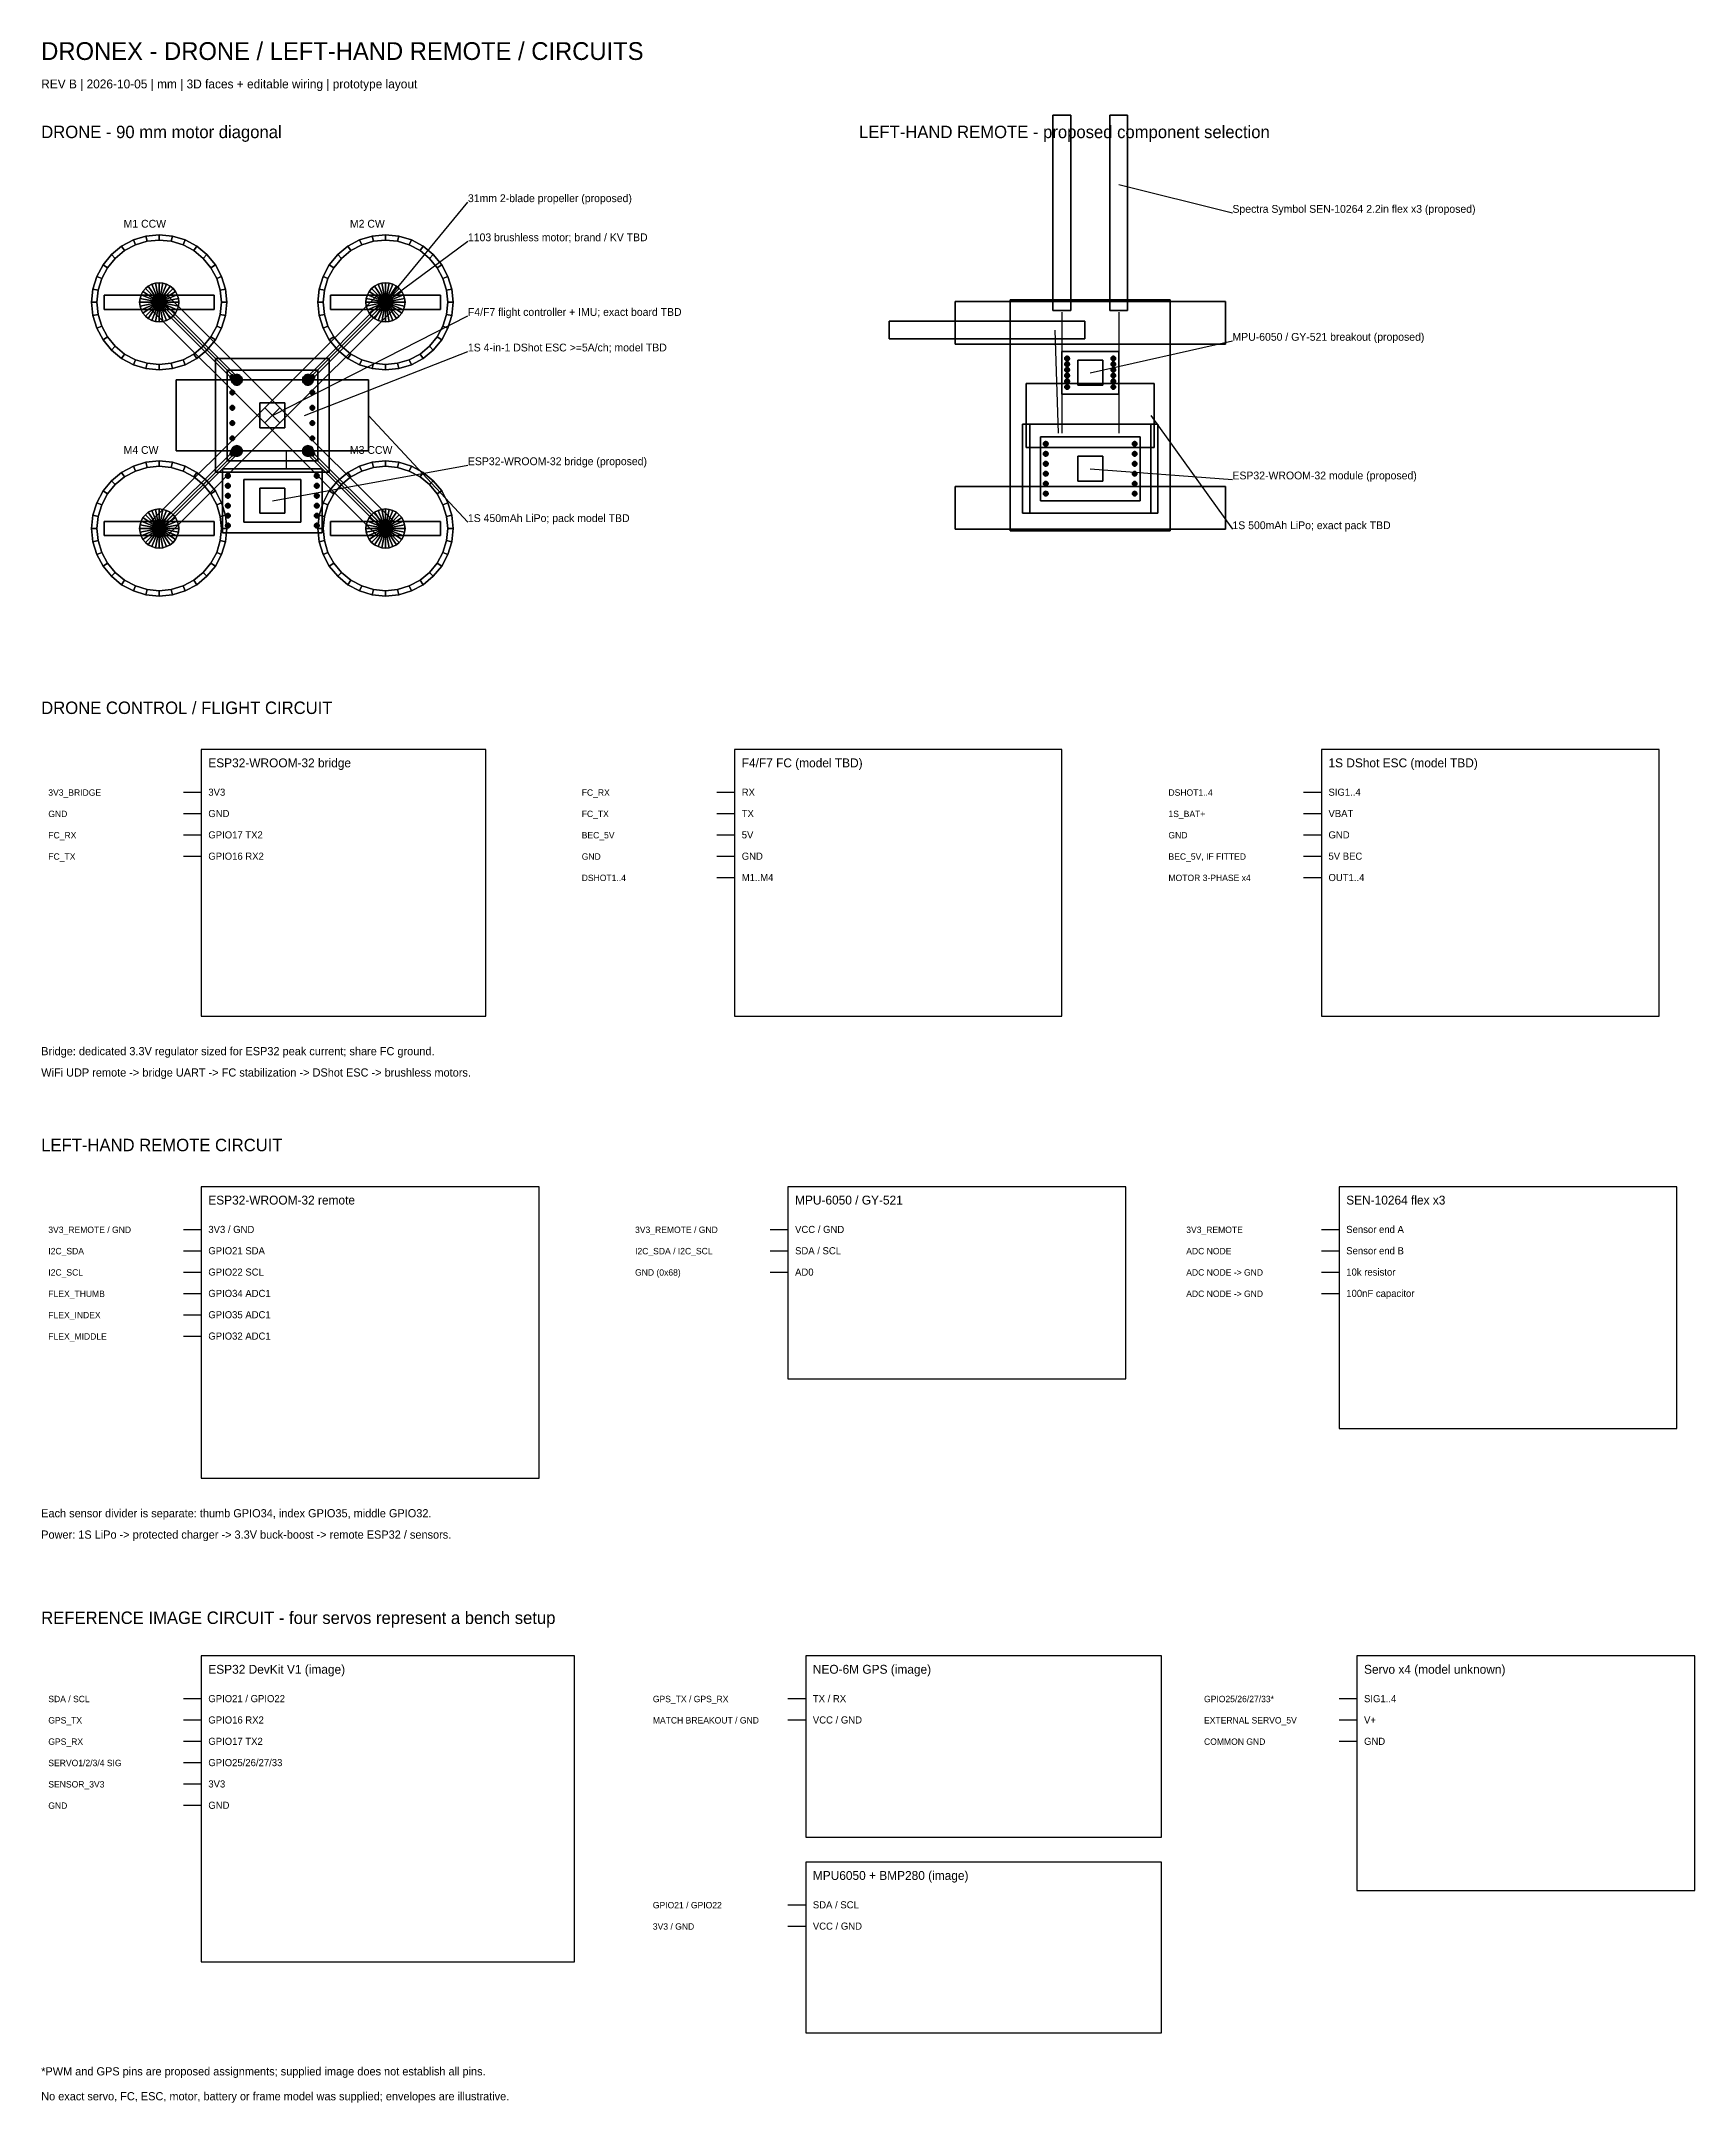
# Model space of a CAD drawing. Extents: x -65 to 400, y -475 to 105.
import ezdxf

# ---------------------------------------------------------------- set-up
doc = ezdxf.new("R2010")
doc.units = 0
for name, color, linetype in [('CIRCUIT', 7, 'CONTINUOUS'), ('DRONE_ELECTRONICS', 3, 'CONTINUOUS'), ('DRONE_FRAME', 8, 'CONTINUOUS'), ('DRONE_MOTORS', 1, 'CONTINUOUS'), ('GROUND', 8, 'CONTINUOUS'), ('LABELS', 2, 'CONTINUOUS'), ('POWER', 1, 'CONTINUOUS'), ('REMOTE_ELECTRONICS', 3, 'CONTINUOUS'), ('REMOTE_FRAME', 8, 'CONTINUOUS'), ('REMOTE_SENSORS', 30, 'CONTINUOUS'), ('SIGNAL', 4, 'CONTINUOUS')]:
    doc.layers.add(name, color=color, linetype=linetype)

msp = doc.modelspace()

# ---------------------------------------------------------------- texts
at = {"layer": 'LABELS'}
for s, height, p in [('DRONEX - DRONE / LEFT-HAND REMOTE / CIRCUITS', 5, (-65, 100)), ('REV B | 2026-10-05 | mm | 3D faces + editable wiring | prototype layout', 2.5, (-65, 92)), ('DRONE - 90 mm motor diagonal', 3.5, (-65, 78)), ('LEFT-HAND REMOTE - proposed component selection', 3.5, (165, 78)), ('31mm 2-blade propeller (proposed)', 2.2, (55, 60, 27)), ('Spectra Symbol SEN-10264 2.2in flex x3 (proposed)', 2.2, (270, 57, 12)), ('M1 CCW', 2.2, (-41.82, 52.82, 24)), ('M2 CW', 2.2, (21.82, 52.82, 24)), ('1103 brushless motor; brand / KV TBD', 2.2, (55, 49, 25)), ('F4/F7 flight controller + IMU; exact board TBD', 2.2, (55, 28, 24)), ('MPU-6050 / GY-521 breakout (proposed)', 2.2, (270, 21, 15)), ('1S 4-in-1 DShot ESC >=5A/ch; model TBD', 2.2, (55, 18, 14)), ('M4 CW', 2.2, (-41.82, -10.82, 24)), ('M3 CCW', 2.2, (21.82, -10.82, 24)), ('ESP32-WROOM-32 bridge (proposed)', 2.2, (55, -14, 18)), ('ESP32-WROOM-32 module (proposed)', 2.2, (270, -18, 18)), ('1S 450mAh LiPo; pack model TBD', 2.2, (55, -30, 4)), ('1S 500mAh LiPo; exact pack TBD', 2.2, (270, -32, 2)), ('DRONE CONTROL / FLIGHT CIRCUIT', 3.5, (-65, -84)), ('ESP32-WROOM-32 bridge', 2.5, (-18, -99)), ('F4/F7 FC (model TBD)', 2.5, (132, -99)), ('1S DShot ESC (model TBD)', 2.5, (297, -99)), ('3V3_BRIDGE', 1.8, (-63, -107)), ('3V3', 2, (-18, -107)), ('FC_RX', 1.8, (87, -107)), ('RX', 2, (132, -107)), ('DSHOT1..4', 1.8, (252, -107)), ('SIG1..4', 2, (297, -107)), ('GND', 1.8, (-63, -113)), ('GND', 2, (-18, -113)), ('FC_TX', 1.8, (87, -113)), ('TX', 2, (132, -113)), ('1S_BAT+', 1.8, (252, -113)), ('VBAT', 2, (297, -113)), ('FC_RX', 1.8, (-63, -119)), ('GPIO17 TX2', 2, (-18, -119)), ('BEC_5V', 1.8, (87, -119)), ('5V', 2, (132, -119)), ('GND', 1.8, (252, -119)), ('GND', 2, (297, -119)), ('FC_TX', 1.8, (-63, -125)), ('GPIO16 RX2', 2, (-18, -125)), ('GND', 1.8, (87, -125)), ('GND', 2, (132, -125)), ('BEC_5V, IF FITTED', 1.8, (252, -125)), ('5V BEC', 2, (297, -125)), ('DSHOT1..4', 1.8, (87, -131)), ('M1..M4', 2, (132, -131)), ('MOTOR 3-PHASE x4', 1.8, (252, -131)), ('OUT1..4', 2, (297, -131)), ('Bridge: dedicated 3.3V regulator sized for ESP32 peak current; share FC ground.', 2.3, (-65, -180)), ('WiFi UDP remote -> bridge UART -> FC stabilization -> DShot ESC -> brushless motors.', 2.3, (-65, -186)), ('LEFT-HAND REMOTE CIRCUIT', 3.5, (-65, -207)), ('ESP32-WROOM-32 remote', 2.5, (-18, -222)), ('MPU-6050 / GY-521', 2.5, (147, -222)), ('SEN-10264 flex x3', 2.5, (302, -222)), ('3V3_REMOTE / GND', 1.8, (-63, -230)), ('3V3 / GND', 2, (-18, -230)), ('3V3_REMOTE / GND', 1.8, (102, -230)), ('VCC / GND', 2, (147, -230)), ('3V3_REMOTE', 1.8, (257, -230)), ('Sensor end A', 2, (302, -230)), ('I2C_SDA', 1.8, (-63, -236)), ('GPIO21 SDA', 2, (-18, -236)), ('I2C_SDA / I2C_SCL', 1.8, (102, -236)), ('SDA / SCL', 2, (147, -236)), ('ADC NODE', 1.8, (257, -236)), ('Sensor end B', 2, (302, -236)), ('I2C_SCL', 1.8, (-63, -242)), ('GPIO22 SCL', 2, (-18, -242)), ('GND (0x68)', 1.8, (102, -242)), ('AD0', 2, (147, -242)), ('ADC NODE -> GND', 1.8, (257, -242)), ('10k resistor', 2, (302, -242)), ('FLEX_THUMB', 1.8, (-63, -248)), ('GPIO34 ADC1', 2, (-18, -248)), ('ADC NODE -> GND', 1.8, (257, -248)), ('100nF capacitor', 2, (302, -248)), ('FLEX_INDEX', 1.8, (-63, -254)), ('GPIO35 ADC1', 2, (-18, -254)), ('FLEX_MIDDLE', 1.8, (-63, -260)), ('GPIO32 ADC1', 2, (-18, -260)), ('Each sensor divider is separate: thumb GPIO34, index GPIO35, middle GPIO32.', 2.3, (-65, -310)), ('Power: 1S LiPo -> protected charger -> 3.3V buck-boost -> remote ESP32 / sensors.', 2.3, (-65, -316)), ('REFERENCE IMAGE CIRCUIT - four servos represent a bench setup', 3.5, (-65, -340)), ('ESP32 DevKit V1 (image)', 2.5, (-18, -354)), ('NEO-6M GPS (image)', 2.5, (152, -354)), ('Servo x4 (model unknown)', 2.5, (307, -354)), ('SDA / SCL', 1.8, (-63, -362)), ('GPIO21 / GPIO22', 2, (-18, -362)), ('GPS_TX / GPS_RX', 1.8, (107, -362)), ('TX / RX', 2, (152, -362)), ('GPIO25/26/27/33*', 1.8, (262, -362)), ('SIG1..4', 2, (307, -362)), ('GPS_TX', 1.8, (-63, -368)), ('GPIO16 RX2', 2, (-18, -368)), ('MATCH BREAKOUT / GND', 1.8, (107, -368)), ('VCC / GND', 2, (152, -368)), ('EXTERNAL SERVO_5V', 1.8, (262, -368)), ('V+', 2, (307, -368)), ('GPS_RX', 1.8, (-63, -374)), ('GPIO17 TX2', 2, (-18, -374)), ('COMMON GND', 1.8, (262, -374)), ('GND', 2, (307, -374)), ('SERVO1/2/3/4 SIG', 1.8, (-63, -380)), ('GPIO25/26/27/33', 2, (-18, -380)), ('SENSOR_3V3', 1.8, (-63, -386)), ('3V3', 2, (-18, -386)), ('GND', 1.8, (-63, -392)), ('GND', 2, (-18, -392)), ('MPU6050 + BMP280 (image)', 2.5, (152, -412)), ('GPIO21 / GPIO22', 1.8, (107, -420)), ('SDA / SCL', 2, (152, -420)), ('3V3 / GND', 1.8, (107, -426)), ('VCC / GND', 2, (152, -426)), ('*PWM and GPS pins are proposed assignments; supplied image does not establish all pins.', 2.3, (-65, -467)), ('No exact servo, FC, ESC, motor, battery or frame model was supplied; envelopes are illustrative.', 2.3, (-65, -474))]:
    msp.add_text(s, height=height, dxfattribs=at).set_placement(p)

# ---------------------------------------------------------------- linework, layer by layer
at = {"layer": 'CIRCUIT'}
for p, q in [((60, -94), (-20, -94)), ((-20, -94), (-20, -169)), ((60, -169), (60, -94)), ((222, -94), (130, -94)), ((130, -94), (130, -169)), ((222, -169), (222, -94)), ((390, -94), (295, -94)), ((295, -94), (295, -169)), ((390, -169), (390, -94)), ((-25, -106), (-20, -106)), ((125, -106), (130, -106)), ((290, -106), (295, -106)), ((-25, -112), (-20, -112)), ((125, -112), (130, -112)), ((290, -112), (295, -112)), ((-25, -118), (-20, -118)), ((125, -118), (130, -118)), ((290, -118), (295, -118)), ((-25, -124), (-20, -124)), ((125, -124), (130, -124)), ((290, -124), (295, -124)), ((125, -130), (130, -130)), ((290, -130), (295, -130)), ((-20, -169), (60, -169)), ((130, -169), (222, -169)), ((295, -169), (390, -169)), ((75, -217), (-20, -217)), ((-20, -217), (-20, -299)), ((75, -299), (75, -217)), ((240, -217), (145, -217)), ((145, -217), (145, -271)), ((240, -271), (240, -217)), ((395, -217), (300, -217)), ((300, -217), (300, -285)), ((395, -285), (395, -217)), ((-25, -229), (-20, -229)), ((140, -229), (145, -229)), ((295, -229), (300, -229)), ((-25, -235), (-20, -235)), ((140, -235), (145, -235)), ((295, -235), (300, -235)), ((-25, -241), (-20, -241)), ((140, -241), (145, -241)), ((295, -241), (300, -241)), ((-25, -247), (-20, -247)), ((295, -247), (300, -247)), ((-25, -253), (-20, -253)), ((-25, -259), (-20, -259)), ((145, -271), (240, -271)), ((300, -285), (395, -285)), ((-20, -299), (75, -299)), ((85, -349), (-20, -349)), ((-20, -349), (-20, -435)), ((85, -435), (85, -349)), ((250, -349), (150, -349)), ((150, -349), (150, -400)), ((250, -400), (250, -349)), ((400, -349), (305, -349)), ((305, -349), (305, -415)), ((400, -415), (400, -349)), ((-25, -361), (-20, -361)), ((145, -361), (150, -361)), ((300, -361), (305, -361)), ((-25, -367), (-20, -367)), ((145, -367), (150, -367)), ((300, -367), (305, -367)), ((-25, -373), (-20, -373)), ((300, -373), (305, -373)), ((-25, -379), (-20, -379)), ((-25, -385), (-20, -385)), ((-25, -391), (-20, -391)), ((150, -400), (250, -400)), ((250, -407), (150, -407)), ((150, -407), (150, -455)), ((250, -455), (250, -407)), ((305, -415), (400, -415)), ((145, -419), (150, -419)), ((145, -425), (150, -425)), ((-20, -435), (85, -435)), ((150, -455), (250, -455))]:
    msp.add_line(p, q, dxfattribs=at)
at = {"layer": 'DRONE_ELECTRONICS'}
for points in [[(-12.75, -12.75, 3.5), (12.75, -12.75, 3.5), (12.75, 12.75, 3.5), (-12.75, 12.75, 3.5)], [(-12.75, -12.75, 5.1), (12.75, -12.75, 5.1), (12.75, 12.75, 5.1), (-12.75, 12.75, 5.1)], [(12.75, 12.75, 3.5), (-12.75, 12.75, 3.5), (-12.75, 12.75, 5.1), (12.75, 12.75, 5.1)], [(-12.75, 12.75, 3.5), (-12.75, -12.75, 3.5), (-12.75, -12.75, 5.1), (-12.75, 12.75, 5.1)], [(-12.75, -12.75, 9), (12.75, -12.75, 9), (12.75, 12.75, 9), (-12.75, 12.75, 9)], [(-12.75, -12.75, 10.6), (12.75, -12.75, 10.6), (12.75, 12.75, 10.6), (-12.75, 12.75, 10.6)], [(12.75, 12.75, 9), (-12.75, 12.75, 9), (-12.75, 12.75, 10.6), (12.75, 12.75, 10.6)], [(-12.75, 12.75, 9), (-12.75, -12.75, 9), (-12.75, -12.75, 10.6), (-12.75, 12.75, 10.6)], [(12.75, -12.75, 3.5), (12.75, 12.75, 3.5), (12.75, 12.75, 5.1), (12.75, -12.75, 5.1)], [(12.75, -12.75, 9), (12.75, 12.75, 9), (12.75, 12.75, 10.6), (12.75, -12.75, 10.6)], [(-27, -10, -9), (27, -10, -9), (27, 10, -9), (-27, 10, -9)], [(-27, -10, -1), (27, -10, -1), (27, 10, -1), (-27, 10, -1)], [(27, 10, -9), (-27, 10, -9), (-27, 10, -1), (27, 10, -1)], [(-27, 10, -9), (-27, -10, -9), (-27, -10, -1), (-27, 10, -1)], [(27, -10, -9), (27, 10, -9), (27, 10, -1), (27, -10, -1)], [(-3.5, -3.5, 5.1), (3.5, -3.5, 5.1), (3.5, 3.5, 5.1), (-3.5, 3.5, 5.1)], [(-3.5, -3.5, 6.6), (3.5, -3.5, 6.6), (3.5, 3.5, 6.6), (-3.5, 3.5, 6.6)], [(3.5, 3.5, 5.1), (-3.5, 3.5, 5.1), (-3.5, 3.5, 6.6), (3.5, 3.5, 6.6)], [(-3.5, 3.5, 5.1), (-3.5, -3.5, 5.1), (-3.5, -3.5, 6.6), (-3.5, 3.5, 6.6)], [(-3.5, -3.5, 10.6), (3.5, -3.5, 10.6), (3.5, 3.5, 10.6), (-3.5, 3.5, 10.6)], [(-3.5, -3.5, 12.1), (3.5, -3.5, 12.1), (3.5, 3.5, 12.1), (-3.5, 3.5, 12.1)], [(3.5, 3.5, 10.6), (-3.5, 3.5, 10.6), (-3.5, 3.5, 12.1), (3.5, 3.5, 12.1)], [(-3.5, 3.5, 10.6), (-3.5, -3.5, 10.6), (-3.5, -3.5, 12.1), (-3.5, 3.5, 12.1)], [(3.5, -3.5, 5.1), (3.5, 3.5, 5.1), (3.5, 3.5, 6.6), (3.5, -3.5, 6.6)], [(3.5, -3.5, 10.6), (3.5, 3.5, 10.6), (3.5, 3.5, 12.1), (3.5, -3.5, 12.1)], [(-3.5, -3.5, 5.1), (3.5, -3.5, 5.1), (3.5, -3.5, 6.6), (-3.5, -3.5, 6.6)], [(-3.5, -3.5, 10.6), (3.5, -3.5, 10.6), (3.5, -3.5, 12.1), (-3.5, -3.5, 12.1)], [(-27, -10, -9), (27, -10, -9), (27, -10, -1), (-27, -10, -1)], [(-14, -33, 9), (14, -33, 9), (14, -15, 9), (-14, -15, 9)], [(-14, -33, 10.6), (14, -33, 10.6), (14, -15, 10.6), (-14, -15, 10.6)], [(14, -15, 9), (-14, -15, 9), (-14, -15, 10.6), (14, -15, 10.6)], [(-14, -15, 9), (-14, -33, 9), (-14, -33, 10.6), (-14, -15, 10.6)], [(-12.75, -12.75, 3.5), (12.75, -12.75, 3.5), (12.75, -12.75, 5.1), (-12.75, -12.75, 5.1)], [(-12.75, -12.75, 9), (12.75, -12.75, 9), (12.75, -12.75, 10.6), (-12.75, -12.75, 10.6)], [(14, -33, 9), (14, -15, 9), (14, -15, 10.6), (14, -33, 10.6)], [(-8, -30, 12), (8, -30, 12), (8, -18, 12), (-8, -18, 12)], [(-8, -30, 14), (8, -30, 14), (8, -18, 14), (-8, -18, 14)], [(8, -18, 12), (-8, -18, 12), (-8, -18, 14), (8, -18, 14)], [(-8, -18, 12), (-8, -30, 12), (-8, -30, 14), (-8, -18, 14)], [(-3.5, -27.5, 10.6), (3.5, -27.5, 10.6), (3.5, -20.5, 10.6), (-3.5, -20.5, 10.6)], [(-3.5, -27.5, 12.1), (3.5, -27.5, 12.1), (3.5, -20.5, 12.1), (-3.5, -20.5, 12.1)], [(3.5, -20.5, 10.6), (-3.5, -20.5, 10.6), (-3.5, -20.5, 12.1), (3.5, -20.5, 12.1)], [(-3.5, -20.5, 10.6), (-3.5, -27.5, 10.6), (-3.5, -27.5, 12.1), (-3.5, -20.5, 12.1)], [(3.5, -27.5, 10.6), (3.5, -20.5, 10.6), (3.5, -20.5, 12.1), (3.5, -27.5, 12.1)], [(8, -30, 12), (8, -18, 12), (8, -18, 14), (8, -30, 14)], [(-3.5, -27.5, 10.6), (3.5, -27.5, 10.6), (3.5, -27.5, 12.1), (-3.5, -27.5, 12.1)], [(-14, -33, 9), (14, -33, 9), (14, -33, 10.6), (-14, -33, 10.6)], [(-8, -30, 12), (8, -30, 12), (8, -30, 14), (-8, -30, 14)]]:
    msp.add_3dface(points, dxfattribs=at)
at = {"layer": 'DRONE_FRAME'}
for points in [[(-42.38, 47.62), (-45.26, 45.26), (-45.26, 45.26, 23), (-42.38, 47.62, 23)], [(-42.38, 47.62), (-45.26, 45.26), (-44.19, 44.19), (-41.54, 46.37)], [(-42.38, 47.62, 23), (-45.26, 45.26, 23), (-44.19, 44.19, 23), (-41.54, 46.37, 23)], [(-39.09, 49.37), (-42.38, 47.62), (-42.38, 47.62, 23), (-39.09, 49.37, 23)], [(-39.09, 49.37), (-42.38, 47.62), (-41.54, 46.37), (-38.52, 47.99)], [(-39.09, 49.37, 23), (-42.38, 47.62, 23), (-41.54, 46.37, 23), (-38.52, 47.99, 23)], [(-38.52, 47.99), (-41.54, 46.37), (-41.54, 46.37, 23), (-38.52, 47.99, 23)], [(-35.53, 50.45), (-39.09, 49.37), (-39.09, 49.37, 23), (-35.53, 50.45, 23)], [(-35.53, 50.45), (-39.09, 49.37), (-38.52, 47.99), (-35.23, 48.98)], [(-35.53, 50.45, 23), (-39.09, 49.37, 23), (-38.52, 47.99, 23), (-35.23, 48.98, 23)], [(-35.23, 48.98), (-38.52, 47.99), (-38.52, 47.99, 23), (-35.23, 48.98, 23)], [(-31.82, 50.82), (-35.53, 50.45), (-35.53, 50.45, 23), (-31.82, 50.82, 23)], [(-31.82, 50.82), (-35.53, 50.45), (-35.23, 48.98), (-31.82, 49.32)], [(-31.82, 50.82, 23), (-35.53, 50.45, 23), (-35.23, 48.98, 23), (-31.82, 49.32, 23)], [(-31.82, 49.32), (-35.23, 48.98), (-35.23, 48.98, 23), (-31.82, 49.32, 23)], [(-28.11, 50.45), (-31.82, 50.82), (-31.82, 50.82, 23), (-28.11, 50.45, 23)], [(-28.11, 50.45), (-31.82, 50.82), (-31.82, 49.32), (-28.41, 48.98)], [(-28.11, 50.45, 23), (-31.82, 50.82, 23), (-31.82, 49.32, 23), (-28.41, 48.98, 23)], [(-28.41, 48.98), (-31.82, 49.32), (-31.82, 49.32, 23), (-28.41, 48.98, 23)], [(-24.55, 49.37), (-28.11, 50.45), (-28.41, 48.98), (-25.12, 47.99)], [(-24.55, 49.37, 23), (-28.11, 50.45, 23), (-28.41, 48.98, 23), (-25.12, 47.99, 23)], [(-25.12, 47.99), (-28.41, 48.98), (-28.41, 48.98, 23), (-25.12, 47.99, 23)], [(-24.55, 49.37), (-28.11, 50.45), (-28.11, 50.45, 23), (-24.55, 49.37, 23)], [(-21.26, 47.62), (-24.55, 49.37), (-25.12, 47.99), (-22.1, 46.37)], [(-21.26, 47.62, 23), (-24.55, 49.37, 23), (-25.12, 47.99, 23), (-22.1, 46.37, 23)], [(-22.1, 46.37), (-25.12, 47.99), (-25.12, 47.99, 23), (-22.1, 46.37, 23)], [(-21.26, 47.62), (-24.55, 49.37), (-24.55, 49.37, 23), (-21.26, 47.62, 23)], [(-18.38, 45.26), (-21.26, 47.62), (-22.1, 46.37), (-19.45, 44.19)], [(-18.38, 45.26, 23), (-21.26, 47.62, 23), (-22.1, 46.37, 23), (-19.45, 44.19, 23)], [(-18.38, 45.26), (-21.26, 47.62), (-21.26, 47.62, 23), (-18.38, 45.26, 23)], [(21.26, 47.62), (18.38, 45.26), (18.38, 45.26, 23), (21.26, 47.62, 23)], [(21.26, 47.62), (18.38, 45.26), (19.45, 44.19), (22.1, 46.37)], [(21.26, 47.62, 23), (18.38, 45.26, 23), (19.45, 44.19, 23), (22.1, 46.37, 23)], [(24.55, 49.37), (21.26, 47.62), (21.26, 47.62, 23), (24.55, 49.37, 23)], [(24.55, 49.37), (21.26, 47.62), (22.1, 46.37), (25.12, 47.99)], [(24.55, 49.37, 23), (21.26, 47.62, 23), (22.1, 46.37, 23), (25.12, 47.99, 23)], [(25.12, 47.99), (22.1, 46.37), (22.1, 46.37, 23), (25.12, 47.99, 23)], [(28.11, 50.45), (24.55, 49.37), (24.55, 49.37, 23), (28.11, 50.45, 23)], [(28.11, 50.45), (24.55, 49.37), (25.12, 47.99), (28.41, 48.98)], [(28.11, 50.45, 23), (24.55, 49.37, 23), (25.12, 47.99, 23), (28.41, 48.98, 23)], [(28.41, 48.98), (25.12, 47.99), (25.12, 47.99, 23), (28.41, 48.98, 23)], [(31.82, 50.82), (28.11, 50.45), (28.11, 50.45, 23), (31.82, 50.82, 23)], [(31.82, 50.82), (28.11, 50.45), (28.41, 48.98), (31.82, 49.32)], [(31.82, 50.82, 23), (28.11, 50.45, 23), (28.41, 48.98, 23), (31.82, 49.32, 23)], [(31.82, 49.32), (28.41, 48.98), (28.41, 48.98, 23), (31.82, 49.32, 23)], [(35.53, 50.45), (31.82, 50.82), (31.82, 50.82, 23), (35.53, 50.45, 23)], [(35.53, 50.45), (31.82, 50.82), (31.82, 49.32), (35.23, 48.98)], [(35.53, 50.45, 23), (31.82, 50.82, 23), (31.82, 49.32, 23), (35.23, 48.98, 23)], [(35.23, 48.98), (31.82, 49.32), (31.82, 49.32, 23), (35.23, 48.98, 23)], [(39.09, 49.37), (35.53, 50.45), (35.23, 48.98), (38.52, 47.99)], [(39.09, 49.37, 23), (35.53, 50.45, 23), (35.23, 48.98, 23), (38.52, 47.99, 23)], [(38.52, 47.99), (35.23, 48.98), (35.23, 48.98, 23), (38.52, 47.99, 23)], [(39.09, 49.37), (35.53, 50.45), (35.53, 50.45, 23), (39.09, 49.37, 23)], [(42.38, 47.62), (39.09, 49.37), (38.52, 47.99), (41.54, 46.37)], [(42.38, 47.62, 23), (39.09, 49.37, 23), (38.52, 47.99, 23), (41.54, 46.37, 23)], [(41.54, 46.37), (38.52, 47.99), (38.52, 47.99, 23), (41.54, 46.37, 23)], [(42.38, 47.62), (39.09, 49.37), (39.09, 49.37, 23), (42.38, 47.62, 23)], [(45.26, 45.26), (42.38, 47.62), (41.54, 46.37), (44.19, 44.19)], [(45.26, 45.26, 23), (42.38, 47.62, 23), (41.54, 46.37, 23), (44.19, 44.19, 23)], [(45.26, 45.26), (42.38, 47.62), (42.38, 47.62, 23), (45.26, 45.26, 23)], [(-47.62, 42.38), (-49.37, 39.09), (-49.37, 39.09, 23), (-47.62, 42.38, 23)], [(-47.62, 42.38), (-49.37, 39.09), (-47.99, 38.52), (-46.37, 41.54)], [(-47.62, 42.38, 23), (-49.37, 39.09, 23), (-47.99, 38.52, 23), (-46.37, 41.54, 23)], [(-46.37, 41.54), (-47.99, 38.52), (-47.99, 38.52, 23), (-46.37, 41.54, 23)], [(-45.26, 45.26), (-47.62, 42.38), (-47.62, 42.38, 23), (-45.26, 45.26, 23)], [(-45.26, 45.26), (-47.62, 42.38), (-46.37, 41.54), (-44.19, 44.19)], [(-45.26, 45.26, 23), (-47.62, 42.38, 23), (-46.37, 41.54, 23), (-44.19, 44.19, 23)], [(-44.19, 44.19), (-46.37, 41.54), (-46.37, 41.54, 23), (-44.19, 44.19, 23)], [(-41.54, 46.37), (-44.19, 44.19), (-44.19, 44.19, 23), (-41.54, 46.37, 23)], [(-19.45, 44.19), (-22.1, 46.37), (-22.1, 46.37, 23), (-19.45, 44.19, 23)], [(-16.02, 42.38), (-18.38, 45.26), (-19.45, 44.19), (-17.27, 41.54)], [(-16.02, 42.38, 23), (-18.38, 45.26, 23), (-19.45, 44.19, 23), (-17.27, 41.54, 23)], [(-17.27, 41.54), (-19.45, 44.19), (-19.45, 44.19, 23), (-17.27, 41.54, 23)], [(-16.02, 42.38), (-18.38, 45.26), (-18.38, 45.26, 23), (-16.02, 42.38, 23)], [(-14.27, 39.09), (-16.02, 42.38), (-17.27, 41.54), (-15.65, 38.52)], [(-14.27, 39.09, 23), (-16.02, 42.38, 23), (-17.27, 41.54, 23), (-15.65, 38.52, 23)], [(-15.65, 38.52), (-17.27, 41.54), (-17.27, 41.54, 23), (-15.65, 38.52, 23)], [(-14.27, 39.09), (-16.02, 42.38), (-16.02, 42.38, 23), (-14.27, 39.09, 23)], [(16.02, 42.38), (14.27, 39.09), (14.27, 39.09, 23), (16.02, 42.38, 23)], [(16.02, 42.38), (14.27, 39.09), (15.65, 38.52), (17.27, 41.54)], [(16.02, 42.38, 23), (14.27, 39.09, 23), (15.65, 38.52, 23), (17.27, 41.54, 23)], [(17.27, 41.54), (15.65, 38.52), (15.65, 38.52, 23), (17.27, 41.54, 23)], [(18.38, 45.26), (16.02, 42.38), (16.02, 42.38, 23), (18.38, 45.26, 23)], [(18.38, 45.26), (16.02, 42.38), (17.27, 41.54), (19.45, 44.19)], [(18.38, 45.26, 23), (16.02, 42.38, 23), (17.27, 41.54, 23), (19.45, 44.19, 23)], [(19.45, 44.19), (17.27, 41.54), (17.27, 41.54, 23), (19.45, 44.19, 23)], [(22.1, 46.37), (19.45, 44.19), (19.45, 44.19, 23), (22.1, 46.37, 23)], [(44.19, 44.19), (41.54, 46.37), (41.54, 46.37, 23), (44.19, 44.19, 23)], [(47.62, 42.38), (45.26, 45.26), (44.19, 44.19), (46.37, 41.54)], [(47.62, 42.38, 23), (45.26, 45.26, 23), (44.19, 44.19, 23), (46.37, 41.54, 23)], [(46.37, 41.54), (44.19, 44.19), (44.19, 44.19, 23), (46.37, 41.54, 23)], [(47.62, 42.38), (45.26, 45.26), (45.26, 45.26, 23), (47.62, 42.38, 23)], [(49.37, 39.09), (47.62, 42.38), (46.37, 41.54), (47.99, 38.52)], [(49.37, 39.09, 23), (47.62, 42.38, 23), (46.37, 41.54, 23), (47.99, 38.52, 23)], [(47.99, 38.52), (46.37, 41.54), (46.37, 41.54, 23), (47.99, 38.52, 23)], [(49.37, 39.09), (47.62, 42.38), (47.62, 42.38, 23), (49.37, 39.09, 23)], [(-50.45, 35.53), (-50.82, 31.82), (-50.82, 31.82, 23), (-50.45, 35.53, 23)], [(-50.45, 35.53), (-50.82, 31.82), (-49.32, 31.82), (-48.98, 35.23)], [(-50.45, 35.53, 23), (-50.82, 31.82, 23), (-49.32, 31.82, 23), (-48.98, 35.23, 23)], [(-49.37, 39.09), (-50.45, 35.53), (-50.45, 35.53, 23), (-49.37, 39.09, 23)], [(-49.37, 39.09), (-50.45, 35.53), (-48.98, 35.23), (-47.99, 38.52)], [(-49.37, 39.09, 23), (-50.45, 35.53, 23), (-48.98, 35.23, 23), (-47.99, 38.52, 23)], [(-48.98, 35.23), (-49.32, 31.82), (-49.32, 31.82, 23), (-48.98, 35.23, 23)], [(-47.99, 38.52), (-48.98, 35.23), (-48.98, 35.23, 23), (-47.99, 38.52, 23)], [(-13.19, 35.53), (-14.27, 39.09), (-15.65, 38.52), (-14.66, 35.23)], [(-13.19, 35.53, 23), (-14.27, 39.09, 23), (-15.65, 38.52, 23), (-14.66, 35.23, 23)], [(-14.66, 35.23), (-15.65, 38.52), (-15.65, 38.52, 23), (-14.66, 35.23, 23)], [(-12.82, 31.82), (-13.19, 35.53), (-14.66, 35.23), (-14.32, 31.82)], [(-12.82, 31.82, 23), (-13.19, 35.53, 23), (-14.66, 35.23, 23), (-14.32, 31.82, 23)], [(-14.32, 31.82), (-14.66, 35.23), (-14.66, 35.23, 23), (-14.32, 31.82, 23)], [(-13.19, 35.53), (-14.27, 39.09), (-14.27, 39.09, 23), (-13.19, 35.53, 23)], [(-12.82, 31.82), (-13.19, 35.53), (-13.19, 35.53, 23), (-12.82, 31.82, 23)], [(13.19, 35.53), (12.82, 31.82), (12.82, 31.82, 23), (13.19, 35.53, 23)], [(13.19, 35.53), (12.82, 31.82), (14.32, 31.82), (14.66, 35.23)], [(13.19, 35.53, 23), (12.82, 31.82, 23), (14.32, 31.82, 23), (14.66, 35.23, 23)], [(14.27, 39.09), (13.19, 35.53), (13.19, 35.53, 23), (14.27, 39.09, 23)], [(14.27, 39.09), (13.19, 35.53), (14.66, 35.23), (15.65, 38.52)], [(14.27, 39.09, 23), (13.19, 35.53, 23), (14.66, 35.23, 23), (15.65, 38.52, 23)], [(14.66, 35.23), (14.32, 31.82), (14.32, 31.82, 23), (14.66, 35.23, 23)], [(15.65, 38.52), (14.66, 35.23), (14.66, 35.23, 23), (15.65, 38.52, 23)], [(50.45, 35.53), (49.37, 39.09), (47.99, 38.52), (48.98, 35.23)], [(50.45, 35.53, 23), (49.37, 39.09, 23), (47.99, 38.52, 23), (48.98, 35.23, 23)], [(48.98, 35.23), (47.99, 38.52), (47.99, 38.52, 23), (48.98, 35.23, 23)], [(50.82, 31.82), (50.45, 35.53), (48.98, 35.23), (49.32, 31.82)], [(50.82, 31.82, 23), (50.45, 35.53, 23), (48.98, 35.23, 23), (49.32, 31.82, 23)], [(49.32, 31.82), (48.98, 35.23), (48.98, 35.23, 23), (49.32, 31.82, 23)], [(50.45, 35.53), (49.37, 39.09), (49.37, 39.09, 23), (50.45, 35.53, 23)], [(50.82, 31.82), (50.45, 35.53), (50.45, 35.53, 23), (50.82, 31.82, 23)], [(-50.82, 31.82), (-50.45, 28.11), (-50.45, 28.11, 23), (-50.82, 31.82, 23)], [(-50.82, 31.82), (-50.45, 28.11), (-48.98, 28.41), (-49.32, 31.82)], [(-50.82, 31.82, 23), (-50.45, 28.11, 23), (-48.98, 28.41, 23), (-49.32, 31.82, 23)], [(-49.32, 31.82), (-48.98, 28.41), (-48.98, 28.41, 23), (-49.32, 31.82, 23)], [(-2.12, -2.12), (-33.94, 29.7), (-29.7, 33.94), (2.12, 2.12)], [(-2.12, -2.12, 2.3), (-33.94, 29.7, 2.3), (-29.7, 33.94, 2.3), (2.12, 2.12, 2.3)], [(-33.94, 29.7), (-29.7, 33.94), (-29.7, 33.94, 2.3), (-33.94, 29.7, 2.3)], [(-2.12, -2.12), (-33.94, 29.7), (-33.94, 29.7, 2.3), (-2.12, -2.12, 2.3)], [(-29.7, 33.94), (2.12, 2.12), (2.12, 2.12, 2.3), (-29.7, 33.94, 2.3)], [(-13.19, 28.11), (-12.82, 31.82), (-14.32, 31.82), (-14.66, 28.41)], [(-13.19, 28.11, 23), (-12.82, 31.82, 23), (-14.32, 31.82, 23), (-14.66, 28.41, 23)], [(-14.66, 28.41), (-14.32, 31.82), (-14.32, 31.82, 23), (-14.66, 28.41, 23)], [(-13.19, 28.11), (-12.82, 31.82), (-12.82, 31.82, 23), (-13.19, 28.11, 23)], [(-2.12, 2.12), (29.7, 33.94), (33.94, 29.7), (2.12, -2.12)], [(-2.12, 2.12, 2.3), (29.7, 33.94, 2.3), (33.94, 29.7, 2.3), (2.12, -2.12, 2.3)], [(-2.12, 2.12), (29.7, 33.94), (29.7, 33.94, 2.3), (-2.12, 2.12, 2.3)], [(33.94, 29.7), (2.12, -2.12), (2.12, -2.12, 2.3), (33.94, 29.7, 2.3)], [(12.82, 31.82), (13.19, 28.11), (13.19, 28.11, 23), (12.82, 31.82, 23)], [(12.82, 31.82), (13.19, 28.11), (14.66, 28.41), (14.32, 31.82)], [(12.82, 31.82, 23), (13.19, 28.11, 23), (14.66, 28.41, 23), (14.32, 31.82, 23)], [(14.32, 31.82), (14.66, 28.41), (14.66, 28.41, 23), (14.32, 31.82, 23)], [(29.7, 33.94), (33.94, 29.7), (33.94, 29.7, 2.3), (29.7, 33.94, 2.3)], [(50.45, 28.11), (50.82, 31.82), (49.32, 31.82), (48.98, 28.41)], [(50.45, 28.11, 23), (50.82, 31.82, 23), (49.32, 31.82, 23), (48.98, 28.41, 23)], [(48.98, 28.41), (49.32, 31.82), (49.32, 31.82, 23), (48.98, 28.41, 23)], [(50.45, 28.11), (50.82, 31.82), (50.82, 31.82, 23), (50.45, 28.11, 23)], [(-50.45, 28.11), (-49.37, 24.55), (-47.99, 25.12), (-48.98, 28.41)], [(-50.45, 28.11, 23), (-49.37, 24.55, 23), (-47.99, 25.12, 23), (-48.98, 28.41, 23)], [(-50.45, 28.11), (-49.37, 24.55), (-49.37, 24.55, 23), (-50.45, 28.11, 23)], [(-49.37, 24.55), (-47.62, 21.26), (-46.37, 22.1), (-47.99, 25.12)], [(-49.37, 24.55, 23), (-47.62, 21.26, 23), (-46.37, 22.1, 23), (-47.99, 25.12, 23)], [(-49.37, 24.55), (-47.62, 21.26), (-47.62, 21.26, 23), (-49.37, 24.55, 23)], [(-48.98, 28.41), (-47.99, 25.12), (-47.99, 25.12, 23), (-48.98, 28.41, 23)], [(-47.99, 25.12), (-46.37, 22.1), (-46.37, 22.1, 23), (-47.99, 25.12, 23)], [(-16.02, 21.26), (-14.27, 24.55), (-15.65, 25.12), (-17.27, 22.1)], [(-16.02, 21.26, 23), (-14.27, 24.55, 23), (-15.65, 25.12, 23), (-17.27, 22.1, 23)], [(-17.27, 22.1), (-15.65, 25.12), (-15.65, 25.12, 23), (-17.27, 22.1, 23)], [(-16.02, 21.26), (-14.27, 24.55), (-14.27, 24.55, 23), (-16.02, 21.26, 23)], [(-14.27, 24.55), (-13.19, 28.11), (-14.66, 28.41), (-15.65, 25.12)], [(-14.27, 24.55, 23), (-13.19, 28.11, 23), (-14.66, 28.41, 23), (-15.65, 25.12, 23)], [(-15.65, 25.12), (-14.66, 28.41), (-14.66, 28.41, 23), (-15.65, 25.12, 23)], [(-14.27, 24.55), (-13.19, 28.11), (-13.19, 28.11, 23), (-14.27, 24.55, 23)], [(13.19, 28.11), (14.27, 24.55), (15.65, 25.12), (14.66, 28.41)], [(13.19, 28.11, 23), (14.27, 24.55, 23), (15.65, 25.12, 23), (14.66, 28.41, 23)], [(13.19, 28.11), (14.27, 24.55), (14.27, 24.55, 23), (13.19, 28.11, 23)], [(14.27, 24.55), (16.02, 21.26), (17.27, 22.1), (15.65, 25.12)], [(14.27, 24.55, 23), (16.02, 21.26, 23), (17.27, 22.1, 23), (15.65, 25.12, 23)], [(14.27, 24.55), (16.02, 21.26), (16.02, 21.26, 23), (14.27, 24.55, 23)], [(14.66, 28.41), (15.65, 25.12), (15.65, 25.12, 23), (14.66, 28.41, 23)], [(15.65, 25.12), (17.27, 22.1), (17.27, 22.1, 23), (15.65, 25.12, 23)], [(47.62, 21.26), (49.37, 24.55), (47.99, 25.12), (46.37, 22.1)], [(47.62, 21.26, 23), (49.37, 24.55, 23), (47.99, 25.12, 23), (46.37, 22.1, 23)], [(46.37, 22.1), (47.99, 25.12), (47.99, 25.12, 23), (46.37, 22.1, 23)], [(47.62, 21.26), (49.37, 24.55), (49.37, 24.55, 23), (47.62, 21.26, 23)], [(49.37, 24.55), (50.45, 28.11), (48.98, 28.41), (47.99, 25.12)], [(49.37, 24.55, 23), (50.45, 28.11, 23), (48.98, 28.41, 23), (47.99, 25.12, 23)], [(47.99, 25.12), (48.98, 28.41), (48.98, 28.41, 23), (47.99, 25.12, 23)], [(49.37, 24.55), (50.45, 28.11), (50.45, 28.11, 23), (49.37, 24.55, 23)], [(-47.62, 21.26), (-45.26, 18.38), (-44.19, 19.45), (-46.37, 22.1)], [(-47.62, 21.26, 23), (-45.26, 18.38, 23), (-44.19, 19.45, 23), (-46.37, 22.1, 23)], [(-47.62, 21.26), (-45.26, 18.38), (-45.26, 18.38, 23), (-47.62, 21.26, 23)], [(-46.37, 22.1), (-44.19, 19.45), (-44.19, 19.45, 23), (-46.37, 22.1, 23)], [(-45.26, 18.38), (-42.38, 16.02), (-41.54, 17.27), (-44.19, 19.45)], [(-45.26, 18.38, 23), (-42.38, 16.02, 23), (-41.54, 17.27, 23), (-44.19, 19.45, 23)], [(-45.26, 18.38), (-42.38, 16.02), (-42.38, 16.02, 23), (-45.26, 18.38, 23)], [(-44.19, 19.45), (-41.54, 17.27), (-41.54, 17.27, 23), (-44.19, 19.45, 23)], [(-21.26, 16.02), (-18.38, 18.38), (-19.45, 19.45), (-22.1, 17.27)], [(-21.26, 16.02, 23), (-18.38, 18.38, 23), (-19.45, 19.45, 23), (-22.1, 17.27, 23)], [(-22.1, 17.27), (-19.45, 19.45), (-19.45, 19.45, 23), (-22.1, 17.27, 23)], [(-21.26, 16.02), (-18.38, 18.38), (-18.38, 18.38, 23), (-21.26, 16.02, 23)], [(-18.38, 18.38), (-16.02, 21.26), (-17.27, 22.1), (-19.45, 19.45)], [(-18.38, 18.38, 23), (-16.02, 21.26, 23), (-17.27, 22.1, 23), (-19.45, 19.45, 23)], [(-19.45, 19.45), (-17.27, 22.1), (-17.27, 22.1, 23), (-19.45, 19.45, 23)], [(-18.38, 18.38), (-16.02, 21.26), (-16.02, 21.26, 23), (-18.38, 18.38, 23)], [(16.02, 21.26), (18.38, 18.38), (19.45, 19.45), (17.27, 22.1)], [(16.02, 21.26, 23), (18.38, 18.38, 23), (19.45, 19.45, 23), (17.27, 22.1, 23)], [(16.02, 21.26), (18.38, 18.38), (18.38, 18.38, 23), (16.02, 21.26, 23)], [(17.27, 22.1), (19.45, 19.45), (19.45, 19.45, 23), (17.27, 22.1, 23)], [(18.38, 18.38), (21.26, 16.02), (22.1, 17.27), (19.45, 19.45)], [(18.38, 18.38, 23), (21.26, 16.02, 23), (22.1, 17.27, 23), (19.45, 19.45, 23)], [(18.38, 18.38), (21.26, 16.02), (21.26, 16.02, 23), (18.38, 18.38, 23)], [(19.45, 19.45), (22.1, 17.27), (22.1, 17.27, 23), (19.45, 19.45, 23)], [(42.38, 16.02), (45.26, 18.38), (44.19, 19.45), (41.54, 17.27)], [(42.38, 16.02, 23), (45.26, 18.38, 23), (44.19, 19.45, 23), (41.54, 17.27, 23)], [(41.54, 17.27), (44.19, 19.45), (44.19, 19.45, 23), (41.54, 17.27, 23)], [(42.38, 16.02), (45.26, 18.38), (45.26, 18.38, 23), (42.38, 16.02, 23)], [(45.26, 18.38), (47.62, 21.26), (46.37, 22.1), (44.19, 19.45)], [(45.26, 18.38, 23), (47.62, 21.26, 23), (46.37, 22.1, 23), (44.19, 19.45, 23)], [(44.19, 19.45), (46.37, 22.1), (46.37, 22.1, 23), (44.19, 19.45, 23)], [(45.26, 18.38), (47.62, 21.26), (47.62, 21.26, 23), (45.26, 18.38, 23)], [(-42.38, 16.02), (-39.09, 14.27), (-38.52, 15.65), (-41.54, 17.27)], [(-42.38, 16.02, 23), (-39.09, 14.27, 23), (-38.52, 15.65, 23), (-41.54, 17.27, 23)], [(-42.38, 16.02), (-39.09, 14.27), (-39.09, 14.27, 23), (-42.38, 16.02, 23)], [(-41.54, 17.27), (-38.52, 15.65), (-38.52, 15.65, 23), (-41.54, 17.27, 23)], [(-39.09, 14.27), (-35.53, 13.19), (-35.23, 14.66), (-38.52, 15.65)], [(-39.09, 14.27, 23), (-35.53, 13.19, 23), (-35.23, 14.66, 23), (-38.52, 15.65, 23)], [(-39.09, 14.27), (-35.53, 13.19), (-35.53, 13.19, 23), (-39.09, 14.27, 23)], [(-38.52, 15.65), (-35.23, 14.66), (-35.23, 14.66, 23), (-38.52, 15.65, 23)], [(-35.53, 13.19), (-31.82, 12.82), (-31.82, 14.32), (-35.23, 14.66)], [(-35.53, 13.19, 23), (-31.82, 12.82, 23), (-31.82, 14.32, 23), (-35.23, 14.66, 23)], [(-35.53, 13.19), (-31.82, 12.82), (-31.82, 12.82, 23), (-35.53, 13.19, 23)], [(-35.23, 14.66), (-31.82, 14.32), (-31.82, 14.32, 23), (-35.23, 14.66, 23)], [(-31.82, 12.82), (-28.11, 13.19), (-28.41, 14.66), (-31.82, 14.32)], [(-31.82, 12.82, 23), (-28.11, 13.19, 23), (-28.41, 14.66, 23), (-31.82, 14.32, 23)], [(-31.82, 14.32), (-28.41, 14.66), (-28.41, 14.66, 23), (-31.82, 14.32, 23)], [(-31.82, 12.82), (-28.11, 13.19), (-28.11, 13.19, 23), (-31.82, 12.82, 23)], [(-28.11, 13.19), (-24.55, 14.27), (-25.12, 15.65), (-28.41, 14.66)], [(-28.11, 13.19, 23), (-24.55, 14.27, 23), (-25.12, 15.65, 23), (-28.41, 14.66, 23)], [(-28.41, 14.66), (-25.12, 15.65), (-25.12, 15.65, 23), (-28.41, 14.66, 23)], [(-28.11, 13.19), (-24.55, 14.27), (-24.55, 14.27, 23), (-28.11, 13.19, 23)], [(-24.55, 14.27), (-21.26, 16.02), (-22.1, 17.27), (-25.12, 15.65)], [(-24.55, 14.27, 23), (-21.26, 16.02, 23), (-22.1, 17.27, 23), (-25.12, 15.65, 23)], [(-25.12, 15.65), (-22.1, 17.27), (-22.1, 17.27, 23), (-25.12, 15.65, 23)], [(-24.55, 14.27), (-21.26, 16.02), (-21.26, 16.02, 23), (-24.55, 14.27, 23)], [(-16, -16), (16, -16), (16, 16), (-16, 16)], [(-16, -16, 2.3), (16, -16, 2.3), (16, 16, 2.3), (-16, 16, 2.3)], [(16, 16), (-16, 16), (-16, 16, 2.3), (16, 16, 2.3)], [(-16, 16), (-16, -16), (-16, -16, 2.3), (-16, 16, 2.3)], [(16, -16), (16, 16), (16, 16, 2.3), (16, -16, 2.3)], [(21.26, 16.02), (24.55, 14.27), (25.12, 15.65), (22.1, 17.27)], [(21.26, 16.02, 23), (24.55, 14.27, 23), (25.12, 15.65, 23), (22.1, 17.27, 23)], [(21.26, 16.02), (24.55, 14.27), (24.55, 14.27, 23), (21.26, 16.02, 23)], [(22.1, 17.27), (25.12, 15.65), (25.12, 15.65, 23), (22.1, 17.27, 23)], [(24.55, 14.27), (28.11, 13.19), (28.41, 14.66), (25.12, 15.65)], [(24.55, 14.27, 23), (28.11, 13.19, 23), (28.41, 14.66, 23), (25.12, 15.65, 23)], [(24.55, 14.27), (28.11, 13.19), (28.11, 13.19, 23), (24.55, 14.27, 23)], [(25.12, 15.65), (28.41, 14.66), (28.41, 14.66, 23), (25.12, 15.65, 23)], [(28.11, 13.19), (31.82, 12.82), (31.82, 14.32), (28.41, 14.66)], [(28.11, 13.19, 23), (31.82, 12.82, 23), (31.82, 14.32, 23), (28.41, 14.66, 23)], [(28.11, 13.19), (31.82, 12.82), (31.82, 12.82, 23), (28.11, 13.19, 23)], [(28.41, 14.66), (31.82, 14.32), (31.82, 14.32, 23), (28.41, 14.66, 23)], [(31.82, 12.82), (35.53, 13.19), (35.23, 14.66), (31.82, 14.32)], [(31.82, 12.82, 23), (35.53, 13.19, 23), (35.23, 14.66, 23), (31.82, 14.32, 23)], [(31.82, 14.32), (35.23, 14.66), (35.23, 14.66, 23), (31.82, 14.32, 23)], [(31.82, 12.82), (35.53, 13.19), (35.53, 13.19, 23), (31.82, 12.82, 23)], [(35.53, 13.19), (39.09, 14.27), (38.52, 15.65), (35.23, 14.66)], [(35.53, 13.19, 23), (39.09, 14.27, 23), (38.52, 15.65, 23), (35.23, 14.66, 23)], [(35.23, 14.66), (38.52, 15.65), (38.52, 15.65, 23), (35.23, 14.66, 23)], [(35.53, 13.19), (39.09, 14.27), (39.09, 14.27, 23), (35.53, 13.19, 23)], [(39.09, 14.27), (42.38, 16.02), (41.54, 17.27), (38.52, 15.65)], [(39.09, 14.27, 23), (42.38, 16.02, 23), (41.54, 17.27, 23), (38.52, 15.65, 23)], [(38.52, 15.65), (41.54, 17.27), (41.54, 17.27, 23), (38.52, 15.65, 23)], [(39.09, 14.27), (42.38, 16.02), (42.38, 16.02, 23), (39.09, 14.27, 23)], [(-11.47, 10.29, 5), (-11.5, 10, 5), (-11.5, 10, 9), (-11.47, 10.29, 9)], [(-11.47, 10.29, 5), (-11.5, 10, 5), (-10, 10, 5)], [(-11.47, 10.29, 9), (-11.5, 10, 9), (-10, 10, 9)], [(-11.5, 10, 5), (-11.47, 9.71, 5), (-11.47, 9.71, 9), (-11.5, 10, 9)], [(-11.5, 10, 5), (-11.47, 9.71, 5), (-10, 10, 5)], [(-11.5, 10, 9), (-11.47, 9.71, 9), (-10, 10, 9)], [(-11.39, 10.57, 5), (-11.47, 10.29, 5), (-11.47, 10.29, 9), (-11.39, 10.57, 9)], [(-11.39, 10.57, 5), (-11.47, 10.29, 5), (-10, 10, 5)], [(-11.39, 10.57, 9), (-11.47, 10.29, 9), (-10, 10, 9)], [(-11.47, 9.71, 5), (-11.39, 9.43, 5), (-10, 10, 5)], [(-11.47, 9.71, 9), (-11.39, 9.43, 9), (-10, 10, 9)], [(-11.47, 9.71, 5), (-11.39, 9.43, 5), (-11.39, 9.43, 9), (-11.47, 9.71, 9)], [(-11.25, 10.83, 5), (-11.39, 10.57, 5), (-11.39, 10.57, 9), (-11.25, 10.83, 9)], [(-11.25, 10.83, 5), (-11.39, 10.57, 5), (-10, 10, 5)], [(-11.25, 10.83, 9), (-11.39, 10.57, 9), (-10, 10, 9)], [(-11.39, 9.43, 5), (-11.25, 9.17, 5), (-10, 10, 5)], [(-11.39, 9.43, 9), (-11.25, 9.17, 9), (-10, 10, 9)], [(-11.39, 9.43, 5), (-11.25, 9.17, 5), (-11.25, 9.17, 9), (-11.39, 9.43, 9)], [(-11.06, 11.06, 5), (-11.25, 10.83, 5), (-11.25, 10.83, 9), (-11.06, 11.06, 9)], [(-11.06, 11.06, 5), (-11.25, 10.83, 5), (-10, 10, 5)], [(-11.06, 11.06, 9), (-11.25, 10.83, 9), (-10, 10, 9)], [(-11.25, 9.17, 5), (-11.06, 8.94, 5), (-10, 10, 5)], [(-11.25, 9.17, 9), (-11.06, 8.94, 9), (-10, 10, 9)], [(-11.25, 9.17, 5), (-11.06, 8.94, 5), (-11.06, 8.94, 9), (-11.25, 9.17, 9)], [(-10.83, 11.25, 5), (-11.06, 11.06, 5), (-11.06, 11.06, 9), (-10.83, 11.25, 9)], [(-10.83, 11.25, 5), (-11.06, 11.06, 5), (-10, 10, 5)], [(-10.83, 11.25, 9), (-11.06, 11.06, 9), (-10, 10, 9)], [(-11.06, 8.94, 5), (-10.83, 8.75, 5), (-10, 10, 5)], [(-11.06, 8.94, 9), (-10.83, 8.75, 9), (-10, 10, 9)], [(-11.06, 8.94, 5), (-10.83, 8.75, 5), (-10.83, 8.75, 9), (-11.06, 8.94, 9)], [(-10.57, 11.39, 5), (-10.83, 11.25, 5), (-10.83, 11.25, 9), (-10.57, 11.39, 9)], [(-10.57, 11.39, 5), (-10.83, 11.25, 5), (-10, 10, 5)], [(-10.57, 11.39, 9), (-10.83, 11.25, 9), (-10, 10, 9)], [(-10.83, 8.75, 5), (-10.57, 8.61, 5), (-10, 10, 5)], [(-10.83, 8.75, 9), (-10.57, 8.61, 9), (-10, 10, 9)], [(-10.83, 8.75, 5), (-10.57, 8.61, 5), (-10.57, 8.61, 9), (-10.83, 8.75, 9)], [(-10.29, 11.47, 5), (-10.57, 11.39, 5), (-10.57, 11.39, 9), (-10.29, 11.47, 9)], [(-10.29, 11.47, 5), (-10.57, 11.39, 5), (-10, 10, 5)], [(-10.29, 11.47, 9), (-10.57, 11.39, 9), (-10, 10, 9)], [(-10.57, 8.61, 5), (-10.29, 8.53, 5), (-10, 10, 5)], [(-10.57, 8.61, 9), (-10.29, 8.53, 9), (-10, 10, 9)], [(-10.57, 8.61, 5), (-10.29, 8.53, 5), (-10.29, 8.53, 9), (-10.57, 8.61, 9)], [(-10, 11.5, 5), (-10.29, 11.47, 5), (-10.29, 11.47, 9), (-10, 11.5, 9)], [(-10, 11.5, 5), (-10.29, 11.47, 5), (-10, 10, 5)], [(-10, 11.5, 9), (-10.29, 11.47, 9), (-10, 10, 9)], [(-10.29, 8.53, 5), (-10, 8.5, 5), (-10, 10, 5)], [(-10.29, 8.53, 9), (-10, 8.5, 9), (-10, 10, 9)], [(-10.29, 8.53, 5), (-10, 8.5, 5), (-10, 8.5, 9), (-10.29, 8.53, 9)], [(-9.71, 11.47, 5), (-10, 11.5, 5), (-10, 11.5, 9), (-9.71, 11.47, 9)], [(-9.71, 11.47, 5), (-10, 11.5, 5), (-10, 10, 5)], [(-9.71, 11.47, 9), (-10, 11.5, 9), (-10, 10, 9)], [(-9.43, 11.39, 5), (-9.71, 11.47, 5), (-10, 10, 5)], [(-9.43, 11.39, 9), (-9.71, 11.47, 9), (-10, 10, 9)], [(-9.17, 11.25, 5), (-9.43, 11.39, 5), (-10, 10, 5)], [(-9.17, 11.25, 9), (-9.43, 11.39, 9), (-10, 10, 9)], [(-8.94, 11.06, 5), (-9.17, 11.25, 5), (-10, 10, 5)], [(-8.94, 11.06, 9), (-9.17, 11.25, 9), (-10, 10, 9)], [(-8.75, 10.83, 5), (-8.94, 11.06, 5), (-10, 10, 5)], [(-8.75, 10.83, 9), (-8.94, 11.06, 9), (-10, 10, 9)], [(-8.61, 10.57, 5), (-8.75, 10.83, 5), (-10, 10, 5)], [(-8.61, 10.57, 9), (-8.75, 10.83, 9), (-10, 10, 9)], [(-8.53, 10.29, 5), (-8.61, 10.57, 5), (-10, 10, 5)], [(-8.53, 10.29, 9), (-8.61, 10.57, 9), (-10, 10, 9)], [(-8.5, 10, 5), (-8.53, 10.29, 5), (-10, 10, 5)], [(-8.5, 10, 9), (-8.53, 10.29, 9), (-10, 10, 9)], [(-10, 8.5, 5), (-9.71, 8.53, 5), (-10, 10, 5)], [(-10, 8.5, 9), (-9.71, 8.53, 9), (-10, 10, 9)], [(-9.71, 8.53, 5), (-9.43, 8.61, 5), (-10, 10, 5)], [(-9.71, 8.53, 9), (-9.43, 8.61, 9), (-10, 10, 9)], [(-9.43, 8.61, 5), (-9.17, 8.75, 5), (-10, 10, 5)], [(-9.43, 8.61, 9), (-9.17, 8.75, 9), (-10, 10, 9)], [(-9.17, 8.75, 5), (-8.94, 8.94, 5), (-10, 10, 5)], [(-9.17, 8.75, 9), (-8.94, 8.94, 9), (-10, 10, 9)], [(-8.94, 8.94, 5), (-8.75, 9.17, 5), (-10, 10, 5)], [(-8.94, 8.94, 9), (-8.75, 9.17, 9), (-10, 10, 9)], [(-8.75, 9.17, 5), (-8.61, 9.43, 5), (-10, 10, 5)], [(-8.75, 9.17, 9), (-8.61, 9.43, 9), (-10, 10, 9)], [(-8.61, 9.43, 5), (-8.53, 9.71, 5), (-10, 10, 5)], [(-8.61, 9.43, 9), (-8.53, 9.71, 9), (-10, 10, 9)], [(-8.53, 9.71, 5), (-8.5, 10, 5), (-10, 10, 5)], [(-8.53, 9.71, 9), (-8.5, 10, 9), (-10, 10, 9)], [(-10, 8.5, 5), (-9.71, 8.53, 5), (-9.71, 8.53, 9), (-10, 8.5, 9)], [(-9.43, 11.39, 5), (-9.71, 11.47, 5), (-9.71, 11.47, 9), (-9.43, 11.39, 9)], [(-9.71, 8.53, 5), (-9.43, 8.61, 5), (-9.43, 8.61, 9), (-9.71, 8.53, 9)], [(-9.17, 11.25, 5), (-9.43, 11.39, 5), (-9.43, 11.39, 9), (-9.17, 11.25, 9)], [(-9.43, 8.61, 5), (-9.17, 8.75, 5), (-9.17, 8.75, 9), (-9.43, 8.61, 9)], [(-8.94, 11.06, 5), (-9.17, 11.25, 5), (-9.17, 11.25, 9), (-8.94, 11.06, 9)], [(-9.17, 8.75, 5), (-8.94, 8.94, 5), (-8.94, 8.94, 9), (-9.17, 8.75, 9)], [(-8.75, 10.83, 5), (-8.94, 11.06, 5), (-8.94, 11.06, 9), (-8.75, 10.83, 9)], [(-8.94, 8.94, 5), (-8.75, 9.17, 5), (-8.75, 9.17, 9), (-8.94, 8.94, 9)], [(-8.61, 10.57, 5), (-8.75, 10.83, 5), (-8.75, 10.83, 9), (-8.61, 10.57, 9)], [(-8.75, 9.17, 5), (-8.61, 9.43, 5), (-8.61, 9.43, 9), (-8.75, 9.17, 9)], [(-8.53, 10.29, 5), (-8.61, 10.57, 5), (-8.61, 10.57, 9), (-8.53, 10.29, 9)], [(-8.61, 9.43, 5), (-8.53, 9.71, 5), (-8.53, 9.71, 9), (-8.61, 9.43, 9)], [(-8.5, 10, 5), (-8.53, 10.29, 5), (-8.53, 10.29, 9), (-8.5, 10, 9)], [(-8.53, 9.71, 5), (-8.5, 10, 5), (-8.5, 10, 9), (-8.53, 9.71, 9)], [(8.53, 10.29, 5), (8.5, 10, 5), (8.5, 10, 9), (8.53, 10.29, 9)], [(8.53, 10.29, 5), (8.5, 10, 5), (10, 10, 5)], [(8.53, 10.29, 9), (8.5, 10, 9), (10, 10, 9)], [(8.5, 10, 5), (8.53, 9.71, 5), (8.53, 9.71, 9), (8.5, 10, 9)], [(8.5, 10, 5), (8.53, 9.71, 5), (10, 10, 5)], [(8.5, 10, 9), (8.53, 9.71, 9), (10, 10, 9)], [(8.61, 10.57, 5), (8.53, 10.29, 5), (8.53, 10.29, 9), (8.61, 10.57, 9)], [(8.61, 10.57, 5), (8.53, 10.29, 5), (10, 10, 5)], [(8.61, 10.57, 9), (8.53, 10.29, 9), (10, 10, 9)], [(8.53, 9.71, 5), (8.61, 9.43, 5), (10, 10, 5)], [(8.53, 9.71, 9), (8.61, 9.43, 9), (10, 10, 9)], [(8.53, 9.71, 5), (8.61, 9.43, 5), (8.61, 9.43, 9), (8.53, 9.71, 9)], [(8.75, 10.83, 5), (8.61, 10.57, 5), (8.61, 10.57, 9), (8.75, 10.83, 9)], [(8.75, 10.83, 5), (8.61, 10.57, 5), (10, 10, 5)], [(8.75, 10.83, 9), (8.61, 10.57, 9), (10, 10, 9)], [(8.61, 9.43, 5), (8.75, 9.17, 5), (10, 10, 5)], [(8.61, 9.43, 9), (8.75, 9.17, 9), (10, 10, 9)], [(8.61, 9.43, 5), (8.75, 9.17, 5), (8.75, 9.17, 9), (8.61, 9.43, 9)], [(8.94, 11.06, 5), (8.75, 10.83, 5), (8.75, 10.83, 9), (8.94, 11.06, 9)], [(8.94, 11.06, 5), (8.75, 10.83, 5), (10, 10, 5)], [(8.94, 11.06, 9), (8.75, 10.83, 9), (10, 10, 9)], [(8.75, 9.17, 5), (8.94, 8.94, 5), (10, 10, 5)], [(8.75, 9.17, 9), (8.94, 8.94, 9), (10, 10, 9)], [(8.75, 9.17, 5), (8.94, 8.94, 5), (8.94, 8.94, 9), (8.75, 9.17, 9)], [(9.17, 11.25, 5), (8.94, 11.06, 5), (8.94, 11.06, 9), (9.17, 11.25, 9)], [(9.17, 11.25, 5), (8.94, 11.06, 5), (10, 10, 5)], [(9.17, 11.25, 9), (8.94, 11.06, 9), (10, 10, 9)], [(8.94, 8.94, 5), (9.17, 8.75, 5), (10, 10, 5)], [(8.94, 8.94, 9), (9.17, 8.75, 9), (10, 10, 9)], [(8.94, 8.94, 5), (9.17, 8.75, 5), (9.17, 8.75, 9), (8.94, 8.94, 9)], [(9.43, 11.39, 5), (9.17, 11.25, 5), (9.17, 11.25, 9), (9.43, 11.39, 9)], [(9.43, 11.39, 5), (9.17, 11.25, 5), (10, 10, 5)], [(9.43, 11.39, 9), (9.17, 11.25, 9), (10, 10, 9)], [(9.17, 8.75, 5), (9.43, 8.61, 5), (10, 10, 5)], [(9.17, 8.75, 9), (9.43, 8.61, 9), (10, 10, 9)], [(9.17, 8.75, 5), (9.43, 8.61, 5), (9.43, 8.61, 9), (9.17, 8.75, 9)], [(9.71, 11.47, 5), (9.43, 11.39, 5), (9.43, 11.39, 9), (9.71, 11.47, 9)], [(9.71, 11.47, 5), (9.43, 11.39, 5), (10, 10, 5)], [(9.71, 11.47, 9), (9.43, 11.39, 9), (10, 10, 9)], [(9.43, 8.61, 5), (9.71, 8.53, 5), (10, 10, 5)], [(9.43, 8.61, 9), (9.71, 8.53, 9), (10, 10, 9)], [(9.43, 8.61, 5), (9.71, 8.53, 5), (9.71, 8.53, 9), (9.43, 8.61, 9)], [(10, 11.5, 5), (9.71, 11.47, 5), (9.71, 11.47, 9), (10, 11.5, 9)], [(10, 11.5, 5), (9.71, 11.47, 5), (10, 10, 5)], [(10, 11.5, 9), (9.71, 11.47, 9), (10, 10, 9)], [(9.71, 8.53, 5), (10, 8.5, 5), (10, 10, 5)], [(9.71, 8.53, 9), (10, 8.5, 9), (10, 10, 9)], [(9.71, 8.53, 5), (10, 8.5, 5), (10, 8.5, 9), (9.71, 8.53, 9)], [(10.29, 11.47, 5), (10, 11.5, 5), (10, 11.5, 9), (10.29, 11.47, 9)], [(10.29, 11.47, 5), (10, 11.5, 5), (10, 10, 5)], [(10.29, 11.47, 9), (10, 11.5, 9), (10, 10, 9)], [(10.57, 11.39, 5), (10.29, 11.47, 5), (10, 10, 5)], [(10.57, 11.39, 9), (10.29, 11.47, 9), (10, 10, 9)], [(10.83, 11.25, 5), (10.57, 11.39, 5), (10, 10, 5)], [(10.83, 11.25, 9), (10.57, 11.39, 9), (10, 10, 9)], [(11.06, 11.06, 5), (10.83, 11.25, 5), (10, 10, 5)], [(11.06, 11.06, 9), (10.83, 11.25, 9), (10, 10, 9)], [(11.25, 10.83, 5), (11.06, 11.06, 5), (10, 10, 5)], [(11.25, 10.83, 9), (11.06, 11.06, 9), (10, 10, 9)], [(11.39, 10.57, 5), (11.25, 10.83, 5), (10, 10, 5)], [(11.39, 10.57, 9), (11.25, 10.83, 9), (10, 10, 9)], [(11.47, 10.29, 5), (11.39, 10.57, 5), (10, 10, 5)], [(11.47, 10.29, 9), (11.39, 10.57, 9), (10, 10, 9)], [(11.5, 10, 5), (11.47, 10.29, 5), (10, 10, 5)], [(11.5, 10, 9), (11.47, 10.29, 9), (10, 10, 9)], [(10, 8.5, 5), (10.29, 8.53, 5), (10, 10, 5)], [(10, 8.5, 9), (10.29, 8.53, 9), (10, 10, 9)], [(10.29, 8.53, 5), (10.57, 8.61, 5), (10, 10, 5)], [(10.29, 8.53, 9), (10.57, 8.61, 9), (10, 10, 9)], [(10.57, 8.61, 5), (10.83, 8.75, 5), (10, 10, 5)], [(10.57, 8.61, 9), (10.83, 8.75, 9), (10, 10, 9)], [(10.83, 8.75, 5), (11.06, 8.94, 5), (10, 10, 5)], [(10.83, 8.75, 9), (11.06, 8.94, 9), (10, 10, 9)], [(11.06, 8.94, 5), (11.25, 9.17, 5), (10, 10, 5)], [(11.06, 8.94, 9), (11.25, 9.17, 9), (10, 10, 9)], [(11.25, 9.17, 5), (11.39, 9.43, 5), (10, 10, 5)], [(11.25, 9.17, 9), (11.39, 9.43, 9), (10, 10, 9)], [(11.39, 9.43, 5), (11.47, 9.71, 5), (10, 10, 5)], [(11.39, 9.43, 9), (11.47, 9.71, 9), (10, 10, 9)], [(11.47, 9.71, 5), (11.5, 10, 5), (10, 10, 5)], [(11.47, 9.71, 9), (11.5, 10, 9), (10, 10, 9)], [(10, 8.5, 5), (10.29, 8.53, 5), (10.29, 8.53, 9), (10, 8.5, 9)], [(10.57, 11.39, 5), (10.29, 11.47, 5), (10.29, 11.47, 9), (10.57, 11.39, 9)], [(10.29, 8.53, 5), (10.57, 8.61, 5), (10.57, 8.61, 9), (10.29, 8.53, 9)], [(10.83, 11.25, 5), (10.57, 11.39, 5), (10.57, 11.39, 9), (10.83, 11.25, 9)], [(10.57, 8.61, 5), (10.83, 8.75, 5), (10.83, 8.75, 9), (10.57, 8.61, 9)], [(11.06, 11.06, 5), (10.83, 11.25, 5), (10.83, 11.25, 9), (11.06, 11.06, 9)], [(10.83, 8.75, 5), (11.06, 8.94, 5), (11.06, 8.94, 9), (10.83, 8.75, 9)], [(11.25, 10.83, 5), (11.06, 11.06, 5), (11.06, 11.06, 9), (11.25, 10.83, 9)], [(11.06, 8.94, 5), (11.25, 9.17, 5), (11.25, 9.17, 9), (11.06, 8.94, 9)], [(11.39, 10.57, 5), (11.25, 10.83, 5), (11.25, 10.83, 9), (11.39, 10.57, 9)], [(11.25, 9.17, 5), (11.39, 9.43, 5), (11.39, 9.43, 9), (11.25, 9.17, 9)], [(11.47, 10.29, 5), (11.39, 10.57, 5), (11.39, 10.57, 9), (11.47, 10.29, 9)], [(11.39, 9.43, 5), (11.47, 9.71, 5), (11.47, 9.71, 9), (11.39, 9.43, 9)], [(11.5, 10, 5), (11.47, 10.29, 5), (11.47, 10.29, 9), (11.5, 10, 9)], [(11.47, 9.71, 5), (11.5, 10, 5), (11.5, 10, 9), (11.47, 9.71, 9)], [(2.12, -2.12), (-29.7, -33.94), (-33.94, -29.7), (-2.12, 2.12)], [(2.12, -2.12, 2.3), (-29.7, -33.94, 2.3), (-33.94, -29.7, 2.3), (-2.12, 2.12, 2.3)], [(-33.94, -29.7), (-2.12, 2.12), (-2.12, 2.12, 2.3), (-33.94, -29.7, 2.3)], [(2.12, 2.12), (-2.12, -2.12), (-2.12, -2.12, 2.3), (2.12, 2.12, 2.3)], [(2.12, -2.12), (-2.12, 2.12), (-2.12, 2.12, 2.3), (2.12, -2.12, 2.3)], [(2.12, 2.12), (33.94, -29.7), (29.7, -33.94), (-2.12, -2.12)], [(2.12, 2.12, 2.3), (33.94, -29.7, 2.3), (29.7, -33.94, 2.3), (-2.12, -2.12, 2.3)], [(-2.12, -2.12), (2.12, 2.12), (2.12, 2.12, 2.3), (-2.12, -2.12, 2.3)], [(-2.12, 2.12), (2.12, -2.12), (2.12, -2.12, 2.3), (-2.12, 2.12, 2.3)], [(2.12, 2.12), (33.94, -29.7), (33.94, -29.7, 2.3), (2.12, 2.12, 2.3)], [(2.12, -2.12), (-29.7, -33.94), (-29.7, -33.94, 2.3), (2.12, -2.12, 2.3)], [(29.7, -33.94), (-2.12, -2.12), (-2.12, -2.12, 2.3), (29.7, -33.94, 2.3)], [(-11.47, -9.71, 5), (-11.5, -10, 5), (-11.5, -10, 9), (-11.47, -9.71, 9)], [(-11.47, -9.71, 5), (-11.5, -10, 5), (-10, -10, 5)], [(-11.47, -9.71, 9), (-11.5, -10, 9), (-10, -10, 9)], [(-11.5, -10, 5), (-11.47, -10.29, 5), (-11.47, -10.29, 9), (-11.5, -10, 9)], [(-11.5, -10, 5), (-11.47, -10.29, 5), (-10, -10, 5)], [(-11.5, -10, 9), (-11.47, -10.29, 9), (-10, -10, 9)], [(-11.39, -9.43, 5), (-11.47, -9.71, 5), (-11.47, -9.71, 9), (-11.39, -9.43, 9)], [(-11.39, -9.43, 5), (-11.47, -9.71, 5), (-10, -10, 5)], [(-11.39, -9.43, 9), (-11.47, -9.71, 9), (-10, -10, 9)], [(-11.47, -10.29, 5), (-11.39, -10.57, 5), (-10, -10, 5)], [(-11.47, -10.29, 9), (-11.39, -10.57, 9), (-10, -10, 9)], [(-11.47, -10.29, 5), (-11.39, -10.57, 5), (-11.39, -10.57, 9), (-11.47, -10.29, 9)], [(-11.25, -9.17, 5), (-11.39, -9.43, 5), (-11.39, -9.43, 9), (-11.25, -9.17, 9)], [(-11.25, -9.17, 5), (-11.39, -9.43, 5), (-10, -10, 5)], [(-11.25, -9.17, 9), (-11.39, -9.43, 9), (-10, -10, 9)], [(-11.39, -10.57, 5), (-11.25, -10.83, 5), (-10, -10, 5)], [(-11.39, -10.57, 9), (-11.25, -10.83, 9), (-10, -10, 9)], [(-11.39, -10.57, 5), (-11.25, -10.83, 5), (-11.25, -10.83, 9), (-11.39, -10.57, 9)], [(-11.06, -8.94, 5), (-11.25, -9.17, 5), (-11.25, -9.17, 9), (-11.06, -8.94, 9)], [(-11.06, -8.94, 5), (-11.25, -9.17, 5), (-10, -10, 5)], [(-11.06, -8.94, 9), (-11.25, -9.17, 9), (-10, -10, 9)], [(-11.25, -10.83, 5), (-11.06, -11.06, 5), (-10, -10, 5)], [(-11.25, -10.83, 9), (-11.06, -11.06, 9), (-10, -10, 9)], [(-11.25, -10.83, 5), (-11.06, -11.06, 5), (-11.06, -11.06, 9), (-11.25, -10.83, 9)], [(-10.83, -8.75, 5), (-11.06, -8.94, 5), (-11.06, -8.94, 9), (-10.83, -8.75, 9)], [(-10.83, -8.75, 5), (-11.06, -8.94, 5), (-10, -10, 5)], [(-10.83, -8.75, 9), (-11.06, -8.94, 9), (-10, -10, 9)], [(-11.06, -11.06, 5), (-10.83, -11.25, 5), (-10, -10, 5)], [(-11.06, -11.06, 9), (-10.83, -11.25, 9), (-10, -10, 9)], [(-11.06, -11.06, 5), (-10.83, -11.25, 5), (-10.83, -11.25, 9), (-11.06, -11.06, 9)], [(-10.57, -8.61, 5), (-10.83, -8.75, 5), (-10.83, -8.75, 9), (-10.57, -8.61, 9)], [(-10.57, -8.61, 5), (-10.83, -8.75, 5), (-10, -10, 5)], [(-10.57, -8.61, 9), (-10.83, -8.75, 9), (-10, -10, 9)], [(-10.83, -11.25, 5), (-10.57, -11.39, 5), (-10, -10, 5)], [(-10.83, -11.25, 9), (-10.57, -11.39, 9), (-10, -10, 9)], [(-10.83, -11.25, 5), (-10.57, -11.39, 5), (-10.57, -11.39, 9), (-10.83, -11.25, 9)], [(-10.29, -8.53, 5), (-10.57, -8.61, 5), (-10.57, -8.61, 9), (-10.29, -8.53, 9)], [(-10.29, -8.53, 5), (-10.57, -8.61, 5), (-10, -10, 5)], [(-10.29, -8.53, 9), (-10.57, -8.61, 9), (-10, -10, 9)], [(-10.57, -11.39, 5), (-10.29, -11.47, 5), (-10, -10, 5)], [(-10.57, -11.39, 9), (-10.29, -11.47, 9), (-10, -10, 9)], [(-10.57, -11.39, 5), (-10.29, -11.47, 5), (-10.29, -11.47, 9), (-10.57, -11.39, 9)], [(-10, -8.5, 5), (-10.29, -8.53, 5), (-10.29, -8.53, 9), (-10, -8.5, 9)], [(-10, -8.5, 5), (-10.29, -8.53, 5), (-10, -10, 5)], [(-10, -8.5, 9), (-10.29, -8.53, 9), (-10, -10, 9)], [(-10.29, -11.47, 5), (-10, -11.5, 5), (-10, -10, 5)], [(-10.29, -11.47, 9), (-10, -11.5, 9), (-10, -10, 9)], [(-10.29, -11.47, 5), (-10, -11.5, 5), (-10, -11.5, 9), (-10.29, -11.47, 9)], [(-9.71, -8.53, 5), (-10, -8.5, 5), (-10, -8.5, 9), (-9.71, -8.53, 9)], [(-9.71, -8.53, 5), (-10, -8.5, 5), (-10, -10, 5)], [(-9.71, -8.53, 9), (-10, -8.5, 9), (-10, -10, 9)], [(-9.43, -8.61, 5), (-9.71, -8.53, 5), (-10, -10, 5)], [(-9.43, -8.61, 9), (-9.71, -8.53, 9), (-10, -10, 9)], [(-9.17, -8.75, 5), (-9.43, -8.61, 5), (-10, -10, 5)], [(-9.17, -8.75, 9), (-9.43, -8.61, 9), (-10, -10, 9)], [(-8.94, -8.94, 5), (-9.17, -8.75, 5), (-10, -10, 5)], [(-8.94, -8.94, 9), (-9.17, -8.75, 9), (-10, -10, 9)], [(-8.75, -9.17, 5), (-8.94, -8.94, 5), (-10, -10, 5)], [(-8.75, -9.17, 9), (-8.94, -8.94, 9), (-10, -10, 9)], [(-8.61, -9.43, 5), (-8.75, -9.17, 5), (-10, -10, 5)], [(-8.61, -9.43, 9), (-8.75, -9.17, 9), (-10, -10, 9)], [(-8.53, -9.71, 5), (-8.61, -9.43, 5), (-10, -10, 5)], [(-8.53, -9.71, 9), (-8.61, -9.43, 9), (-10, -10, 9)], [(-8.5, -10, 5), (-8.53, -9.71, 5), (-10, -10, 5)], [(-8.5, -10, 9), (-8.53, -9.71, 9), (-10, -10, 9)], [(-10, -11.5, 5), (-9.71, -11.47, 5), (-10, -10, 5)], [(-10, -11.5, 9), (-9.71, -11.47, 9), (-10, -10, 9)], [(-9.71, -11.47, 5), (-9.43, -11.39, 5), (-10, -10, 5)], [(-9.71, -11.47, 9), (-9.43, -11.39, 9), (-10, -10, 9)], [(-9.43, -11.39, 5), (-9.17, -11.25, 5), (-10, -10, 5)], [(-9.43, -11.39, 9), (-9.17, -11.25, 9), (-10, -10, 9)], [(-9.17, -11.25, 5), (-8.94, -11.06, 5), (-10, -10, 5)], [(-9.17, -11.25, 9), (-8.94, -11.06, 9), (-10, -10, 9)], [(-8.94, -11.06, 5), (-8.75, -10.83, 5), (-10, -10, 5)], [(-8.94, -11.06, 9), (-8.75, -10.83, 9), (-10, -10, 9)], [(-8.75, -10.83, 5), (-8.61, -10.57, 5), (-10, -10, 5)], [(-8.75, -10.83, 9), (-8.61, -10.57, 9), (-10, -10, 9)], [(-8.61, -10.57, 5), (-8.53, -10.29, 5), (-10, -10, 5)], [(-8.61, -10.57, 9), (-8.53, -10.29, 9), (-10, -10, 9)], [(-8.53, -10.29, 5), (-8.5, -10, 5), (-10, -10, 5)], [(-8.53, -10.29, 9), (-8.5, -10, 9), (-10, -10, 9)], [(-10, -11.5, 5), (-9.71, -11.47, 5), (-9.71, -11.47, 9), (-10, -11.5, 9)], [(-9.43, -8.61, 5), (-9.71, -8.53, 5), (-9.71, -8.53, 9), (-9.43, -8.61, 9)], [(-9.71, -11.47, 5), (-9.43, -11.39, 5), (-9.43, -11.39, 9), (-9.71, -11.47, 9)], [(-9.17, -8.75, 5), (-9.43, -8.61, 5), (-9.43, -8.61, 9), (-9.17, -8.75, 9)], [(-9.43, -11.39, 5), (-9.17, -11.25, 5), (-9.17, -11.25, 9), (-9.43, -11.39, 9)], [(-8.94, -8.94, 5), (-9.17, -8.75, 5), (-9.17, -8.75, 9), (-8.94, -8.94, 9)], [(-9.17, -11.25, 5), (-8.94, -11.06, 5), (-8.94, -11.06, 9), (-9.17, -11.25, 9)], [(-8.75, -9.17, 5), (-8.94, -8.94, 5), (-8.94, -8.94, 9), (-8.75, -9.17, 9)], [(-8.94, -11.06, 5), (-8.75, -10.83, 5), (-8.75, -10.83, 9), (-8.94, -11.06, 9)], [(-8.61, -9.43, 5), (-8.75, -9.17, 5), (-8.75, -9.17, 9), (-8.61, -9.43, 9)], [(-8.75, -10.83, 5), (-8.61, -10.57, 5), (-8.61, -10.57, 9), (-8.75, -10.83, 9)], [(-8.53, -9.71, 5), (-8.61, -9.43, 5), (-8.61, -9.43, 9), (-8.53, -9.71, 9)], [(-8.61, -10.57, 5), (-8.53, -10.29, 5), (-8.53, -10.29, 9), (-8.61, -10.57, 9)], [(-8.5, -10, 5), (-8.53, -9.71, 5), (-8.53, -9.71, 9), (-8.5, -10, 9)], [(-8.53, -10.29, 5), (-8.5, -10, 5), (-8.5, -10, 9), (-8.53, -10.29, 9)], [(8.53, -9.71, 5), (8.5, -10, 5), (8.5, -10, 9), (8.53, -9.71, 9)], [(8.53, -9.71, 5), (8.5, -10, 5), (10, -10, 5)], [(8.53, -9.71, 9), (8.5, -10, 9), (10, -10, 9)], [(8.5, -10, 5), (8.53, -10.29, 5), (8.53, -10.29, 9), (8.5, -10, 9)], [(8.5, -10, 5), (8.53, -10.29, 5), (10, -10, 5)], [(8.5, -10, 9), (8.53, -10.29, 9), (10, -10, 9)], [(8.61, -9.43, 5), (8.53, -9.71, 5), (8.53, -9.71, 9), (8.61, -9.43, 9)], [(8.61, -9.43, 5), (8.53, -9.71, 5), (10, -10, 5)], [(8.61, -9.43, 9), (8.53, -9.71, 9), (10, -10, 9)], [(8.53, -10.29, 5), (8.61, -10.57, 5), (10, -10, 5)], [(8.53, -10.29, 9), (8.61, -10.57, 9), (10, -10, 9)], [(8.53, -10.29, 5), (8.61, -10.57, 5), (8.61, -10.57, 9), (8.53, -10.29, 9)], [(8.75, -9.17, 5), (8.61, -9.43, 5), (8.61, -9.43, 9), (8.75, -9.17, 9)], [(8.75, -9.17, 5), (8.61, -9.43, 5), (10, -10, 5)], [(8.75, -9.17, 9), (8.61, -9.43, 9), (10, -10, 9)], [(8.61, -10.57, 5), (8.75, -10.83, 5), (10, -10, 5)], [(8.61, -10.57, 9), (8.75, -10.83, 9), (10, -10, 9)], [(8.61, -10.57, 5), (8.75, -10.83, 5), (8.75, -10.83, 9), (8.61, -10.57, 9)], [(8.94, -8.94, 5), (8.75, -9.17, 5), (8.75, -9.17, 9), (8.94, -8.94, 9)], [(8.94, -8.94, 5), (8.75, -9.17, 5), (10, -10, 5)], [(8.94, -8.94, 9), (8.75, -9.17, 9), (10, -10, 9)], [(8.75, -10.83, 5), (8.94, -11.06, 5), (10, -10, 5)], [(8.75, -10.83, 9), (8.94, -11.06, 9), (10, -10, 9)], [(8.75, -10.83, 5), (8.94, -11.06, 5), (8.94, -11.06, 9), (8.75, -10.83, 9)], [(9.17, -8.75, 5), (8.94, -8.94, 5), (8.94, -8.94, 9), (9.17, -8.75, 9)], [(9.17, -8.75, 5), (8.94, -8.94, 5), (10, -10, 5)], [(9.17, -8.75, 9), (8.94, -8.94, 9), (10, -10, 9)], [(8.94, -11.06, 5), (9.17, -11.25, 5), (10, -10, 5)], [(8.94, -11.06, 9), (9.17, -11.25, 9), (10, -10, 9)], [(8.94, -11.06, 5), (9.17, -11.25, 5), (9.17, -11.25, 9), (8.94, -11.06, 9)], [(9.43, -8.61, 5), (9.17, -8.75, 5), (9.17, -8.75, 9), (9.43, -8.61, 9)], [(9.43, -8.61, 5), (9.17, -8.75, 5), (10, -10, 5)], [(9.43, -8.61, 9), (9.17, -8.75, 9), (10, -10, 9)], [(9.17, -11.25, 5), (9.43, -11.39, 5), (10, -10, 5)], [(9.17, -11.25, 9), (9.43, -11.39, 9), (10, -10, 9)], [(9.17, -11.25, 5), (9.43, -11.39, 5), (9.43, -11.39, 9), (9.17, -11.25, 9)], [(9.71, -8.53, 5), (9.43, -8.61, 5), (9.43, -8.61, 9), (9.71, -8.53, 9)], [(9.71, -8.53, 5), (9.43, -8.61, 5), (10, -10, 5)], [(9.71, -8.53, 9), (9.43, -8.61, 9), (10, -10, 9)], [(9.43, -11.39, 5), (9.71, -11.47, 5), (10, -10, 5)], [(9.43, -11.39, 9), (9.71, -11.47, 9), (10, -10, 9)], [(9.43, -11.39, 5), (9.71, -11.47, 5), (9.71, -11.47, 9), (9.43, -11.39, 9)], [(10, -8.5, 5), (9.71, -8.53, 5), (9.71, -8.53, 9), (10, -8.5, 9)], [(10, -8.5, 5), (9.71, -8.53, 5), (10, -10, 5)], [(10, -8.5, 9), (9.71, -8.53, 9), (10, -10, 9)], [(9.71, -11.47, 5), (10, -11.5, 5), (10, -10, 5)], [(9.71, -11.47, 9), (10, -11.5, 9), (10, -10, 9)], [(9.71, -11.47, 5), (10, -11.5, 5), (10, -11.5, 9), (9.71, -11.47, 9)], [(10.29, -8.53, 5), (10, -8.5, 5), (10, -8.5, 9), (10.29, -8.53, 9)], [(10.29, -8.53, 5), (10, -8.5, 5), (10, -10, 5)], [(10.29, -8.53, 9), (10, -8.5, 9), (10, -10, 9)], [(10.57, -8.61, 5), (10.29, -8.53, 5), (10, -10, 5)], [(10.57, -8.61, 9), (10.29, -8.53, 9), (10, -10, 9)], [(10.83, -8.75, 5), (10.57, -8.61, 5), (10, -10, 5)], [(10.83, -8.75, 9), (10.57, -8.61, 9), (10, -10, 9)], [(11.06, -8.94, 5), (10.83, -8.75, 5), (10, -10, 5)], [(11.06, -8.94, 9), (10.83, -8.75, 9), (10, -10, 9)], [(11.25, -9.17, 5), (11.06, -8.94, 5), (10, -10, 5)], [(11.25, -9.17, 9), (11.06, -8.94, 9), (10, -10, 9)], [(11.39, -9.43, 5), (11.25, -9.17, 5), (10, -10, 5)], [(11.39, -9.43, 9), (11.25, -9.17, 9), (10, -10, 9)], [(11.47, -9.71, 5), (11.39, -9.43, 5), (10, -10, 5)], [(11.47, -9.71, 9), (11.39, -9.43, 9), (10, -10, 9)], [(11.5, -10, 5), (11.47, -9.71, 5), (10, -10, 5)], [(11.5, -10, 9), (11.47, -9.71, 9), (10, -10, 9)], [(10, -11.5, 5), (10.29, -11.47, 5), (10, -10, 5)], [(10, -11.5, 9), (10.29, -11.47, 9), (10, -10, 9)], [(10.29, -11.47, 5), (10.57, -11.39, 5), (10, -10, 5)], [(10.29, -11.47, 9), (10.57, -11.39, 9), (10, -10, 9)], [(10.57, -11.39, 5), (10.83, -11.25, 5), (10, -10, 5)], [(10.57, -11.39, 9), (10.83, -11.25, 9), (10, -10, 9)], [(10.83, -11.25, 5), (11.06, -11.06, 5), (10, -10, 5)], [(10.83, -11.25, 9), (11.06, -11.06, 9), (10, -10, 9)], [(11.06, -11.06, 5), (11.25, -10.83, 5), (10, -10, 5)], [(11.06, -11.06, 9), (11.25, -10.83, 9), (10, -10, 9)], [(11.25, -10.83, 5), (11.39, -10.57, 5), (10, -10, 5)], [(11.25, -10.83, 9), (11.39, -10.57, 9), (10, -10, 9)], [(11.39, -10.57, 5), (11.47, -10.29, 5), (10, -10, 5)], [(11.39, -10.57, 9), (11.47, -10.29, 9), (10, -10, 9)], [(11.47, -10.29, 5), (11.5, -10, 5), (10, -10, 5)], [(11.47, -10.29, 9), (11.5, -10, 9), (10, -10, 9)], [(10, -11.5, 5), (10.29, -11.47, 5), (10.29, -11.47, 9), (10, -11.5, 9)], [(10.57, -8.61, 5), (10.29, -8.53, 5), (10.29, -8.53, 9), (10.57, -8.61, 9)], [(10.29, -11.47, 5), (10.57, -11.39, 5), (10.57, -11.39, 9), (10.29, -11.47, 9)], [(10.83, -8.75, 5), (10.57, -8.61, 5), (10.57, -8.61, 9), (10.83, -8.75, 9)], [(10.57, -11.39, 5), (10.83, -11.25, 5), (10.83, -11.25, 9), (10.57, -11.39, 9)], [(11.06, -8.94, 5), (10.83, -8.75, 5), (10.83, -8.75, 9), (11.06, -8.94, 9)], [(10.83, -11.25, 5), (11.06, -11.06, 5), (11.06, -11.06, 9), (10.83, -11.25, 9)], [(11.25, -9.17, 5), (11.06, -8.94, 5), (11.06, -8.94, 9), (11.25, -9.17, 9)], [(11.06, -11.06, 5), (11.25, -10.83, 5), (11.25, -10.83, 9), (11.06, -11.06, 9)], [(11.39, -9.43, 5), (11.25, -9.17, 5), (11.25, -9.17, 9), (11.39, -9.43, 9)], [(11.25, -10.83, 5), (11.39, -10.57, 5), (11.39, -10.57, 9), (11.25, -10.83, 9)], [(11.47, -9.71, 5), (11.39, -9.43, 5), (11.39, -9.43, 9), (11.47, -9.71, 9)], [(11.39, -10.57, 5), (11.47, -10.29, 5), (11.47, -10.29, 9), (11.39, -10.57, 9)], [(11.5, -10, 5), (11.47, -9.71, 5), (11.47, -9.71, 9), (11.5, -10, 9)], [(11.47, -10.29, 5), (11.5, -10, 5), (11.5, -10, 9), (11.47, -10.29, 9)], [(-42.38, -16.02), (-45.26, -18.38), (-45.26, -18.38, 23), (-42.38, -16.02, 23)], [(-42.38, -16.02), (-45.26, -18.38), (-44.19, -19.45), (-41.54, -17.27)], [(-42.38, -16.02, 23), (-45.26, -18.38, 23), (-44.19, -19.45, 23), (-41.54, -17.27, 23)], [(-41.54, -17.27), (-44.19, -19.45), (-44.19, -19.45, 23), (-41.54, -17.27, 23)], [(-39.09, -14.27), (-42.38, -16.02), (-42.38, -16.02, 23), (-39.09, -14.27, 23)], [(-39.09, -14.27), (-42.38, -16.02), (-41.54, -17.27), (-38.52, -15.65)], [(-39.09, -14.27, 23), (-42.38, -16.02, 23), (-41.54, -17.27, 23), (-38.52, -15.65, 23)], [(-38.52, -15.65), (-41.54, -17.27), (-41.54, -17.27, 23), (-38.52, -15.65, 23)], [(-35.53, -13.19), (-39.09, -14.27), (-39.09, -14.27, 23), (-35.53, -13.19, 23)], [(-35.53, -13.19), (-39.09, -14.27), (-38.52, -15.65), (-35.23, -14.66)], [(-35.53, -13.19, 23), (-39.09, -14.27, 23), (-38.52, -15.65, 23), (-35.23, -14.66, 23)], [(-35.23, -14.66), (-38.52, -15.65), (-38.52, -15.65, 23), (-35.23, -14.66, 23)], [(-31.82, -12.82), (-35.53, -13.19), (-35.53, -13.19, 23), (-31.82, -12.82, 23)], [(-31.82, -12.82), (-35.53, -13.19), (-35.23, -14.66), (-31.82, -14.32)], [(-31.82, -12.82, 23), (-35.53, -13.19, 23), (-35.23, -14.66, 23), (-31.82, -14.32, 23)], [(-31.82, -14.32), (-35.23, -14.66), (-35.23, -14.66, 23), (-31.82, -14.32, 23)], [(-28.11, -13.19), (-31.82, -12.82), (-31.82, -12.82, 23), (-28.11, -13.19, 23)], [(-28.11, -13.19), (-31.82, -12.82), (-31.82, -14.32), (-28.41, -14.66)], [(-28.11, -13.19, 23), (-31.82, -12.82, 23), (-31.82, -14.32, 23), (-28.41, -14.66, 23)], [(-28.41, -14.66), (-31.82, -14.32), (-31.82, -14.32, 23), (-28.41, -14.66, 23)], [(-24.55, -14.27), (-28.11, -13.19), (-28.41, -14.66), (-25.12, -15.65)], [(-24.55, -14.27, 23), (-28.11, -13.19, 23), (-28.41, -14.66, 23), (-25.12, -15.65, 23)], [(-25.12, -15.65), (-28.41, -14.66), (-28.41, -14.66, 23), (-25.12, -15.65, 23)], [(-24.55, -14.27), (-28.11, -13.19), (-28.11, -13.19, 23), (-24.55, -14.27, 23)], [(-21.26, -16.02), (-24.55, -14.27), (-25.12, -15.65), (-22.1, -17.27)], [(-21.26, -16.02, 23), (-24.55, -14.27, 23), (-25.12, -15.65, 23), (-22.1, -17.27, 23)], [(-22.1, -17.27), (-25.12, -15.65), (-25.12, -15.65, 23), (-22.1, -17.27, 23)], [(-21.26, -16.02), (-24.55, -14.27), (-24.55, -14.27, 23), (-21.26, -16.02, 23)], [(-18.38, -18.38), (-21.26, -16.02), (-22.1, -17.27), (-19.45, -19.45)], [(-18.38, -18.38, 23), (-21.26, -16.02, 23), (-22.1, -17.27, 23), (-19.45, -19.45, 23)], [(-19.45, -19.45), (-22.1, -17.27), (-22.1, -17.27, 23), (-19.45, -19.45, 23)], [(-18.38, -18.38), (-21.26, -16.02), (-21.26, -16.02, 23), (-18.38, -18.38, 23)], [(-16, -16), (16, -16), (16, -16, 2.3), (-16, -16, 2.3)], [(21.26, -16.02), (18.38, -18.38), (18.38, -18.38, 23), (21.26, -16.02, 23)], [(21.26, -16.02), (18.38, -18.38), (19.45, -19.45), (22.1, -17.27)], [(21.26, -16.02, 23), (18.38, -18.38, 23), (19.45, -19.45, 23), (22.1, -17.27, 23)], [(22.1, -17.27), (19.45, -19.45), (19.45, -19.45, 23), (22.1, -17.27, 23)], [(24.55, -14.27), (21.26, -16.02), (21.26, -16.02, 23), (24.55, -14.27, 23)], [(24.55, -14.27), (21.26, -16.02), (22.1, -17.27), (25.12, -15.65)], [(24.55, -14.27, 23), (21.26, -16.02, 23), (22.1, -17.27, 23), (25.12, -15.65, 23)], [(25.12, -15.65), (22.1, -17.27), (22.1, -17.27, 23), (25.12, -15.65, 23)], [(28.11, -13.19), (24.55, -14.27), (24.55, -14.27, 23), (28.11, -13.19, 23)], [(28.11, -13.19), (24.55, -14.27), (25.12, -15.65), (28.41, -14.66)], [(28.11, -13.19, 23), (24.55, -14.27, 23), (25.12, -15.65, 23), (28.41, -14.66, 23)], [(28.41, -14.66), (25.12, -15.65), (25.12, -15.65, 23), (28.41, -14.66, 23)], [(31.82, -12.82), (28.11, -13.19), (28.11, -13.19, 23), (31.82, -12.82, 23)], [(31.82, -12.82), (28.11, -13.19), (28.41, -14.66), (31.82, -14.32)], [(31.82, -12.82, 23), (28.11, -13.19, 23), (28.41, -14.66, 23), (31.82, -14.32, 23)], [(31.82, -14.32), (28.41, -14.66), (28.41, -14.66, 23), (31.82, -14.32, 23)], [(35.53, -13.19), (31.82, -12.82), (31.82, -12.82, 23), (35.53, -13.19, 23)], [(35.53, -13.19), (31.82, -12.82), (31.82, -14.32), (35.23, -14.66)], [(35.53, -13.19, 23), (31.82, -12.82, 23), (31.82, -14.32, 23), (35.23, -14.66, 23)], [(35.23, -14.66), (31.82, -14.32), (31.82, -14.32, 23), (35.23, -14.66, 23)], [(39.09, -14.27), (35.53, -13.19), (35.23, -14.66), (38.52, -15.65)], [(39.09, -14.27, 23), (35.53, -13.19, 23), (35.23, -14.66, 23), (38.52, -15.65, 23)], [(38.52, -15.65), (35.23, -14.66), (35.23, -14.66, 23), (38.52, -15.65, 23)], [(39.09, -14.27), (35.53, -13.19), (35.53, -13.19, 23), (39.09, -14.27, 23)], [(42.38, -16.02), (39.09, -14.27), (38.52, -15.65), (41.54, -17.27)], [(42.38, -16.02, 23), (39.09, -14.27, 23), (38.52, -15.65, 23), (41.54, -17.27, 23)], [(41.54, -17.27), (38.52, -15.65), (38.52, -15.65, 23), (41.54, -17.27, 23)], [(42.38, -16.02), (39.09, -14.27), (39.09, -14.27, 23), (42.38, -16.02, 23)], [(45.26, -18.38), (42.38, -16.02), (41.54, -17.27), (44.19, -19.45)], [(45.26, -18.38, 23), (42.38, -16.02, 23), (41.54, -17.27, 23), (44.19, -19.45, 23)], [(44.19, -19.45), (41.54, -17.27), (41.54, -17.27, 23), (44.19, -19.45, 23)], [(45.26, -18.38), (42.38, -16.02), (42.38, -16.02, 23), (45.26, -18.38, 23)], [(-47.62, -21.26), (-49.37, -24.55), (-49.37, -24.55, 23), (-47.62, -21.26, 23)], [(-47.62, -21.26), (-49.37, -24.55), (-47.99, -25.12), (-46.37, -22.1)], [(-47.62, -21.26, 23), (-49.37, -24.55, 23), (-47.99, -25.12, 23), (-46.37, -22.1, 23)], [(-46.37, -22.1), (-47.99, -25.12), (-47.99, -25.12, 23), (-46.37, -22.1, 23)], [(-45.26, -18.38), (-47.62, -21.26), (-47.62, -21.26, 23), (-45.26, -18.38, 23)], [(-45.26, -18.38), (-47.62, -21.26), (-46.37, -22.1), (-44.19, -19.45)], [(-45.26, -18.38, 23), (-47.62, -21.26, 23), (-46.37, -22.1, 23), (-44.19, -19.45, 23)], [(-44.19, -19.45), (-46.37, -22.1), (-46.37, -22.1, 23), (-44.19, -19.45, 23)], [(-16.02, -21.26), (-18.38, -18.38), (-19.45, -19.45), (-17.27, -22.1)], [(-16.02, -21.26, 23), (-18.38, -18.38, 23), (-19.45, -19.45, 23), (-17.27, -22.1, 23)], [(-17.27, -22.1), (-19.45, -19.45), (-19.45, -19.45, 23), (-17.27, -22.1, 23)], [(-16.02, -21.26), (-18.38, -18.38), (-18.38, -18.38, 23), (-16.02, -21.26, 23)], [(-14.27, -24.55), (-16.02, -21.26), (-17.27, -22.1), (-15.65, -25.12)], [(-14.27, -24.55, 23), (-16.02, -21.26, 23), (-17.27, -22.1, 23), (-15.65, -25.12, 23)], [(-15.65, -25.12), (-17.27, -22.1), (-17.27, -22.1, 23), (-15.65, -25.12, 23)], [(-14.27, -24.55), (-16.02, -21.26), (-16.02, -21.26, 23), (-14.27, -24.55, 23)], [(16.02, -21.26), (14.27, -24.55), (14.27, -24.55, 23), (16.02, -21.26, 23)], [(16.02, -21.26), (14.27, -24.55), (15.65, -25.12), (17.27, -22.1)], [(16.02, -21.26, 23), (14.27, -24.55, 23), (15.65, -25.12, 23), (17.27, -22.1, 23)], [(17.27, -22.1), (15.65, -25.12), (15.65, -25.12, 23), (17.27, -22.1, 23)], [(18.38, -18.38), (16.02, -21.26), (16.02, -21.26, 23), (18.38, -18.38, 23)], [(18.38, -18.38), (16.02, -21.26), (17.27, -22.1), (19.45, -19.45)], [(18.38, -18.38, 23), (16.02, -21.26, 23), (17.27, -22.1, 23), (19.45, -19.45, 23)], [(19.45, -19.45), (17.27, -22.1), (17.27, -22.1, 23), (19.45, -19.45, 23)], [(47.62, -21.26), (45.26, -18.38), (44.19, -19.45), (46.37, -22.1)], [(47.62, -21.26, 23), (45.26, -18.38, 23), (44.19, -19.45, 23), (46.37, -22.1, 23)], [(46.37, -22.1), (44.19, -19.45), (44.19, -19.45, 23), (46.37, -22.1, 23)], [(47.62, -21.26), (45.26, -18.38), (45.26, -18.38, 23), (47.62, -21.26, 23)], [(49.37, -24.55), (47.62, -21.26), (46.37, -22.1), (47.99, -25.12)], [(49.37, -24.55, 23), (47.62, -21.26, 23), (46.37, -22.1, 23), (47.99, -25.12, 23)], [(47.99, -25.12), (46.37, -22.1), (46.37, -22.1, 23), (47.99, -25.12, 23)], [(49.37, -24.55), (47.62, -21.26), (47.62, -21.26, 23), (49.37, -24.55, 23)], [(-50.45, -28.11), (-50.82, -31.82), (-50.82, -31.82, 23), (-50.45, -28.11, 23)], [(-50.45, -28.11), (-50.82, -31.82), (-49.32, -31.82), (-48.98, -28.41)], [(-50.45, -28.11, 23), (-50.82, -31.82, 23), (-49.32, -31.82, 23), (-48.98, -28.41, 23)], [(-49.37, -24.55), (-50.45, -28.11), (-50.45, -28.11, 23), (-49.37, -24.55, 23)], [(-49.37, -24.55), (-50.45, -28.11), (-48.98, -28.41), (-47.99, -25.12)], [(-49.37, -24.55, 23), (-50.45, -28.11, 23), (-48.98, -28.41, 23), (-47.99, -25.12, 23)], [(-48.98, -28.41), (-49.32, -31.82), (-49.32, -31.82, 23), (-48.98, -28.41, 23)], [(-47.99, -25.12), (-48.98, -28.41), (-48.98, -28.41, 23), (-47.99, -25.12, 23)], [(-13.19, -28.11), (-14.27, -24.55), (-15.65, -25.12), (-14.66, -28.41)], [(-13.19, -28.11, 23), (-14.27, -24.55, 23), (-15.65, -25.12, 23), (-14.66, -28.41, 23)], [(-14.66, -28.41), (-15.65, -25.12), (-15.65, -25.12, 23), (-14.66, -28.41, 23)], [(-12.82, -31.82), (-13.19, -28.11), (-14.66, -28.41), (-14.32, -31.82)], [(-12.82, -31.82, 23), (-13.19, -28.11, 23), (-14.66, -28.41, 23), (-14.32, -31.82, 23)], [(-14.32, -31.82), (-14.66, -28.41), (-14.66, -28.41, 23), (-14.32, -31.82, 23)], [(-13.19, -28.11), (-14.27, -24.55), (-14.27, -24.55, 23), (-13.19, -28.11, 23)], [(-12.82, -31.82), (-13.19, -28.11), (-13.19, -28.11, 23), (-12.82, -31.82, 23)], [(13.19, -28.11), (12.82, -31.82), (12.82, -31.82, 23), (13.19, -28.11, 23)], [(13.19, -28.11), (12.82, -31.82), (14.32, -31.82), (14.66, -28.41)], [(13.19, -28.11, 23), (12.82, -31.82, 23), (14.32, -31.82, 23), (14.66, -28.41, 23)], [(14.27, -24.55), (13.19, -28.11), (13.19, -28.11, 23), (14.27, -24.55, 23)], [(14.27, -24.55), (13.19, -28.11), (14.66, -28.41), (15.65, -25.12)], [(14.27, -24.55, 23), (13.19, -28.11, 23), (14.66, -28.41, 23), (15.65, -25.12, 23)], [(14.66, -28.41), (14.32, -31.82), (14.32, -31.82, 23), (14.66, -28.41, 23)], [(15.65, -25.12), (14.66, -28.41), (14.66, -28.41, 23), (15.65, -25.12, 23)], [(50.45, -28.11), (49.37, -24.55), (47.99, -25.12), (48.98, -28.41)], [(50.45, -28.11, 23), (49.37, -24.55, 23), (47.99, -25.12, 23), (48.98, -28.41, 23)], [(48.98, -28.41), (47.99, -25.12), (47.99, -25.12, 23), (48.98, -28.41, 23)], [(50.82, -31.82), (50.45, -28.11), (48.98, -28.41), (49.32, -31.82)], [(50.82, -31.82, 23), (50.45, -28.11, 23), (48.98, -28.41, 23), (49.32, -31.82, 23)], [(49.32, -31.82), (48.98, -28.41), (48.98, -28.41, 23), (49.32, -31.82, 23)], [(50.45, -28.11), (49.37, -24.55), (49.37, -24.55, 23), (50.45, -28.11, 23)], [(50.82, -31.82), (50.45, -28.11), (50.45, -28.11, 23), (50.82, -31.82, 23)], [(-50.82, -31.82), (-50.45, -35.53), (-50.45, -35.53, 23), (-50.82, -31.82, 23)], [(-50.82, -31.82), (-50.45, -35.53), (-48.98, -35.23), (-49.32, -31.82)], [(-50.82, -31.82, 23), (-50.45, -35.53, 23), (-48.98, -35.23, 23), (-49.32, -31.82, 23)], [(-49.32, -31.82), (-48.98, -35.23), (-48.98, -35.23, 23), (-49.32, -31.82, 23)], [(-29.7, -33.94), (-33.94, -29.7), (-33.94, -29.7, 2.3), (-29.7, -33.94, 2.3)], [(-13.19, -35.53), (-12.82, -31.82), (-14.32, -31.82), (-14.66, -35.23)], [(-13.19, -35.53, 23), (-12.82, -31.82, 23), (-14.32, -31.82, 23), (-14.66, -35.23, 23)], [(-14.66, -35.23), (-14.32, -31.82), (-14.32, -31.82, 23), (-14.66, -35.23, 23)], [(-13.19, -35.53), (-12.82, -31.82), (-12.82, -31.82, 23), (-13.19, -35.53, 23)], [(12.82, -31.82), (13.19, -35.53), (13.19, -35.53, 23), (12.82, -31.82, 23)], [(12.82, -31.82), (13.19, -35.53), (14.66, -35.23), (14.32, -31.82)], [(12.82, -31.82, 23), (13.19, -35.53, 23), (14.66, -35.23, 23), (14.32, -31.82, 23)], [(14.32, -31.82), (14.66, -35.23), (14.66, -35.23, 23), (14.32, -31.82, 23)], [(33.94, -29.7), (29.7, -33.94), (29.7, -33.94, 2.3), (33.94, -29.7, 2.3)], [(50.45, -35.53), (50.82, -31.82), (49.32, -31.82), (48.98, -35.23)], [(50.45, -35.53, 23), (50.82, -31.82, 23), (49.32, -31.82, 23), (48.98, -35.23, 23)], [(48.98, -35.23), (49.32, -31.82), (49.32, -31.82, 23), (48.98, -35.23, 23)], [(50.45, -35.53), (50.82, -31.82), (50.82, -31.82, 23), (50.45, -35.53, 23)], [(-50.45, -35.53), (-49.37, -39.09), (-47.99, -38.52), (-48.98, -35.23)], [(-50.45, -35.53, 23), (-49.37, -39.09, 23), (-47.99, -38.52, 23), (-48.98, -35.23, 23)], [(-50.45, -35.53), (-49.37, -39.09), (-49.37, -39.09, 23), (-50.45, -35.53, 23)], [(-49.37, -39.09), (-47.62, -42.38), (-46.37, -41.54), (-47.99, -38.52)], [(-49.37, -39.09, 23), (-47.62, -42.38, 23), (-46.37, -41.54, 23), (-47.99, -38.52, 23)], [(-49.37, -39.09), (-47.62, -42.38), (-47.62, -42.38, 23), (-49.37, -39.09, 23)], [(-48.98, -35.23), (-47.99, -38.52), (-47.99, -38.52, 23), (-48.98, -35.23, 23)], [(-47.99, -38.52), (-46.37, -41.54), (-46.37, -41.54, 23), (-47.99, -38.52, 23)], [(-16.02, -42.38), (-14.27, -39.09), (-15.65, -38.52), (-17.27, -41.54)], [(-16.02, -42.38, 23), (-14.27, -39.09, 23), (-15.65, -38.52, 23), (-17.27, -41.54, 23)], [(-17.27, -41.54), (-15.65, -38.52), (-15.65, -38.52, 23), (-17.27, -41.54, 23)], [(-16.02, -42.38), (-14.27, -39.09), (-14.27, -39.09, 23), (-16.02, -42.38, 23)], [(-14.27, -39.09), (-13.19, -35.53), (-14.66, -35.23), (-15.65, -38.52)], [(-14.27, -39.09, 23), (-13.19, -35.53, 23), (-14.66, -35.23, 23), (-15.65, -38.52, 23)], [(-15.65, -38.52), (-14.66, -35.23), (-14.66, -35.23, 23), (-15.65, -38.52, 23)], [(-14.27, -39.09), (-13.19, -35.53), (-13.19, -35.53, 23), (-14.27, -39.09, 23)], [(13.19, -35.53), (14.27, -39.09), (15.65, -38.52), (14.66, -35.23)], [(13.19, -35.53, 23), (14.27, -39.09, 23), (15.65, -38.52, 23), (14.66, -35.23, 23)], [(13.19, -35.53), (14.27, -39.09), (14.27, -39.09, 23), (13.19, -35.53, 23)], [(14.27, -39.09), (16.02, -42.38), (17.27, -41.54), (15.65, -38.52)], [(14.27, -39.09, 23), (16.02, -42.38, 23), (17.27, -41.54, 23), (15.65, -38.52, 23)], [(14.27, -39.09), (16.02, -42.38), (16.02, -42.38, 23), (14.27, -39.09, 23)], [(14.66, -35.23), (15.65, -38.52), (15.65, -38.52, 23), (14.66, -35.23, 23)], [(15.65, -38.52), (17.27, -41.54), (17.27, -41.54, 23), (15.65, -38.52, 23)], [(47.62, -42.38), (49.37, -39.09), (47.99, -38.52), (46.37, -41.54)], [(47.62, -42.38, 23), (49.37, -39.09, 23), (47.99, -38.52, 23), (46.37, -41.54, 23)], [(46.37, -41.54), (47.99, -38.52), (47.99, -38.52, 23), (46.37, -41.54, 23)], [(47.62, -42.38), (49.37, -39.09), (49.37, -39.09, 23), (47.62, -42.38, 23)], [(49.37, -39.09), (50.45, -35.53), (48.98, -35.23), (47.99, -38.52)], [(49.37, -39.09, 23), (50.45, -35.53, 23), (48.98, -35.23, 23), (47.99, -38.52, 23)], [(47.99, -38.52), (48.98, -35.23), (48.98, -35.23, 23), (47.99, -38.52, 23)], [(49.37, -39.09), (50.45, -35.53), (50.45, -35.53, 23), (49.37, -39.09, 23)], [(-47.62, -42.38), (-45.26, -45.26), (-44.19, -44.19), (-46.37, -41.54)], [(-47.62, -42.38, 23), (-45.26, -45.26, 23), (-44.19, -44.19, 23), (-46.37, -41.54, 23)], [(-47.62, -42.38), (-45.26, -45.26), (-45.26, -45.26, 23), (-47.62, -42.38, 23)], [(-46.37, -41.54), (-44.19, -44.19), (-44.19, -44.19, 23), (-46.37, -41.54, 23)], [(-45.26, -45.26), (-42.38, -47.62), (-41.54, -46.37), (-44.19, -44.19)], [(-45.26, -45.26, 23), (-42.38, -47.62, 23), (-41.54, -46.37, 23), (-44.19, -44.19, 23)], [(-45.26, -45.26), (-42.38, -47.62), (-42.38, -47.62, 23), (-45.26, -45.26, 23)], [(-44.19, -44.19), (-41.54, -46.37), (-41.54, -46.37, 23), (-44.19, -44.19, 23)], [(-42.38, -47.62), (-39.09, -49.37), (-38.52, -47.99), (-41.54, -46.37)], [(-42.38, -47.62, 23), (-39.09, -49.37, 23), (-38.52, -47.99, 23), (-41.54, -46.37, 23)], [(-41.54, -46.37), (-38.52, -47.99), (-38.52, -47.99, 23), (-41.54, -46.37, 23)], [(-24.55, -49.37), (-21.26, -47.62), (-22.1, -46.37), (-25.12, -47.99)], [(-24.55, -49.37, 23), (-21.26, -47.62, 23), (-22.1, -46.37, 23), (-25.12, -47.99, 23)], [(-25.12, -47.99), (-22.1, -46.37), (-22.1, -46.37, 23), (-25.12, -47.99, 23)], [(-21.26, -47.62), (-18.38, -45.26), (-19.45, -44.19), (-22.1, -46.37)], [(-21.26, -47.62, 23), (-18.38, -45.26, 23), (-19.45, -44.19, 23), (-22.1, -46.37, 23)], [(-22.1, -46.37), (-19.45, -44.19), (-19.45, -44.19, 23), (-22.1, -46.37, 23)], [(-21.26, -47.62), (-18.38, -45.26), (-18.38, -45.26, 23), (-21.26, -47.62, 23)], [(-18.38, -45.26), (-16.02, -42.38), (-17.27, -41.54), (-19.45, -44.19)], [(-18.38, -45.26, 23), (-16.02, -42.38, 23), (-17.27, -41.54, 23), (-19.45, -44.19, 23)], [(-19.45, -44.19), (-17.27, -41.54), (-17.27, -41.54, 23), (-19.45, -44.19, 23)], [(-18.38, -45.26), (-16.02, -42.38), (-16.02, -42.38, 23), (-18.38, -45.26, 23)], [(16.02, -42.38), (18.38, -45.26), (19.45, -44.19), (17.27, -41.54)], [(16.02, -42.38, 23), (18.38, -45.26, 23), (19.45, -44.19, 23), (17.27, -41.54, 23)], [(16.02, -42.38), (18.38, -45.26), (18.38, -45.26, 23), (16.02, -42.38, 23)], [(17.27, -41.54), (19.45, -44.19), (19.45, -44.19, 23), (17.27, -41.54, 23)], [(18.38, -45.26), (21.26, -47.62), (22.1, -46.37), (19.45, -44.19)], [(18.38, -45.26, 23), (21.26, -47.62, 23), (22.1, -46.37, 23), (19.45, -44.19, 23)], [(18.38, -45.26), (21.26, -47.62), (21.26, -47.62, 23), (18.38, -45.26, 23)], [(19.45, -44.19), (22.1, -46.37), (22.1, -46.37, 23), (19.45, -44.19, 23)], [(21.26, -47.62), (24.55, -49.37), (25.12, -47.99), (22.1, -46.37)], [(21.26, -47.62, 23), (24.55, -49.37, 23), (25.12, -47.99, 23), (22.1, -46.37, 23)], [(22.1, -46.37), (25.12, -47.99), (25.12, -47.99, 23), (22.1, -46.37, 23)], [(39.09, -49.37), (42.38, -47.62), (41.54, -46.37), (38.52, -47.99)], [(39.09, -49.37, 23), (42.38, -47.62, 23), (41.54, -46.37, 23), (38.52, -47.99, 23)], [(38.52, -47.99), (41.54, -46.37), (41.54, -46.37, 23), (38.52, -47.99, 23)], [(42.38, -47.62), (45.26, -45.26), (44.19, -44.19), (41.54, -46.37)], [(42.38, -47.62, 23), (45.26, -45.26, 23), (44.19, -44.19, 23), (41.54, -46.37, 23)], [(41.54, -46.37), (44.19, -44.19), (44.19, -44.19, 23), (41.54, -46.37, 23)], [(42.38, -47.62), (45.26, -45.26), (45.26, -45.26, 23), (42.38, -47.62, 23)], [(45.26, -45.26), (47.62, -42.38), (46.37, -41.54), (44.19, -44.19)], [(45.26, -45.26, 23), (47.62, -42.38, 23), (46.37, -41.54, 23), (44.19, -44.19, 23)], [(44.19, -44.19), (46.37, -41.54), (46.37, -41.54, 23), (44.19, -44.19, 23)], [(45.26, -45.26), (47.62, -42.38), (47.62, -42.38, 23), (45.26, -45.26, 23)], [(-42.38, -47.62), (-39.09, -49.37), (-39.09, -49.37, 23), (-42.38, -47.62, 23)], [(-39.09, -49.37), (-35.53, -50.45), (-35.23, -48.98), (-38.52, -47.99)], [(-39.09, -49.37, 23), (-35.53, -50.45, 23), (-35.23, -48.98, 23), (-38.52, -47.99, 23)], [(-39.09, -49.37), (-35.53, -50.45), (-35.53, -50.45, 23), (-39.09, -49.37, 23)], [(-38.52, -47.99), (-35.23, -48.98), (-35.23, -48.98, 23), (-38.52, -47.99, 23)], [(-35.53, -50.45), (-31.82, -50.82), (-31.82, -49.32), (-35.23, -48.98)], [(-35.53, -50.45, 23), (-31.82, -50.82, 23), (-31.82, -49.32, 23), (-35.23, -48.98, 23)], [(-35.53, -50.45), (-31.82, -50.82), (-31.82, -50.82, 23), (-35.53, -50.45, 23)], [(-35.23, -48.98), (-31.82, -49.32), (-31.82, -49.32, 23), (-35.23, -48.98, 23)], [(-31.82, -50.82), (-28.11, -50.45), (-28.41, -48.98), (-31.82, -49.32)], [(-31.82, -50.82, 23), (-28.11, -50.45, 23), (-28.41, -48.98, 23), (-31.82, -49.32, 23)], [(-31.82, -49.32), (-28.41, -48.98), (-28.41, -48.98, 23), (-31.82, -49.32, 23)], [(-31.82, -50.82), (-28.11, -50.45), (-28.11, -50.45, 23), (-31.82, -50.82, 23)], [(-28.11, -50.45), (-24.55, -49.37), (-25.12, -47.99), (-28.41, -48.98)], [(-28.11, -50.45, 23), (-24.55, -49.37, 23), (-25.12, -47.99, 23), (-28.41, -48.98, 23)], [(-28.41, -48.98), (-25.12, -47.99), (-25.12, -47.99, 23), (-28.41, -48.98, 23)], [(-28.11, -50.45), (-24.55, -49.37), (-24.55, -49.37, 23), (-28.11, -50.45, 23)], [(-24.55, -49.37), (-21.26, -47.62), (-21.26, -47.62, 23), (-24.55, -49.37, 23)], [(21.26, -47.62), (24.55, -49.37), (24.55, -49.37, 23), (21.26, -47.62, 23)], [(24.55, -49.37), (28.11, -50.45), (28.41, -48.98), (25.12, -47.99)], [(24.55, -49.37, 23), (28.11, -50.45, 23), (28.41, -48.98, 23), (25.12, -47.99, 23)], [(24.55, -49.37), (28.11, -50.45), (28.11, -50.45, 23), (24.55, -49.37, 23)], [(25.12, -47.99), (28.41, -48.98), (28.41, -48.98, 23), (25.12, -47.99, 23)], [(28.11, -50.45), (31.82, -50.82), (31.82, -49.32), (28.41, -48.98)], [(28.11, -50.45, 23), (31.82, -50.82, 23), (31.82, -49.32, 23), (28.41, -48.98, 23)], [(28.11, -50.45), (31.82, -50.82), (31.82, -50.82, 23), (28.11, -50.45, 23)], [(28.41, -48.98), (31.82, -49.32), (31.82, -49.32, 23), (28.41, -48.98, 23)], [(31.82, -50.82), (35.53, -50.45), (35.23, -48.98), (31.82, -49.32)], [(31.82, -50.82, 23), (35.53, -50.45, 23), (35.23, -48.98, 23), (31.82, -49.32, 23)], [(31.82, -49.32), (35.23, -48.98), (35.23, -48.98, 23), (31.82, -49.32, 23)], [(31.82, -50.82), (35.53, -50.45), (35.53, -50.45, 23), (31.82, -50.82, 23)], [(35.53, -50.45), (39.09, -49.37), (38.52, -47.99), (35.23, -48.98)], [(35.53, -50.45, 23), (39.09, -49.37, 23), (38.52, -47.99, 23), (35.23, -48.98, 23)], [(35.23, -48.98), (38.52, -47.99), (38.52, -47.99, 23), (35.23, -48.98, 23)], [(35.53, -50.45), (39.09, -49.37), (39.09, -49.37, 23), (35.53, -50.45, 23)], [(39.09, -49.37), (42.38, -47.62), (42.38, -47.62, 23), (39.09, -49.37, 23)]]:
    msp.add_3dface(points, dxfattribs=at)
at = {"layer": 'DRONE_MOTORS'}
for points in [[(-36.39, 34.88, 2.3), (-36.9, 33.92, 2.3), (-36.9, 33.92, 16.3), (-36.39, 34.88, 16.3)], [(-36.39, 34.88, 2.3), (-36.9, 33.92, 2.3), (-31.82, 31.82, 2.3)], [(-36.39, 34.88, 16.3), (-36.9, 33.92, 16.3), (-31.82, 31.82, 16.3)], [(-35.71, 35.71, 2.3), (-36.39, 34.88, 2.3), (-36.39, 34.88, 16.3), (-35.71, 35.71, 16.3)], [(-35.71, 35.71, 2.3), (-36.39, 34.88, 2.3), (-31.82, 31.82, 2.3)], [(-35.71, 35.71, 16.3), (-36.39, 34.88, 16.3), (-31.82, 31.82, 16.3)], [(-34.88, 36.39, 2.3), (-35.71, 35.71, 2.3), (-35.71, 35.71, 16.3), (-34.88, 36.39, 16.3)], [(-34.88, 36.39, 2.3), (-35.71, 35.71, 2.3), (-31.82, 31.82, 2.3)], [(-34.88, 36.39, 16.3), (-35.71, 35.71, 16.3), (-31.82, 31.82, 16.3)], [(-33.92, 36.9, 2.3), (-34.88, 36.39, 2.3), (-34.88, 36.39, 16.3), (-33.92, 36.9, 16.3)], [(-33.92, 36.9, 2.3), (-34.88, 36.39, 2.3), (-31.82, 31.82, 2.3)], [(-33.92, 36.9, 16.3), (-34.88, 36.39, 16.3), (-31.82, 31.82, 16.3)], [(-32.89, 37.21, 2.3), (-33.92, 36.9, 2.3), (-33.92, 36.9, 16.3), (-32.89, 37.21, 16.3)], [(-32.89, 37.21, 2.3), (-33.92, 36.9, 2.3), (-31.82, 31.82, 2.3)], [(-32.89, 37.21, 16.3), (-33.92, 36.9, 16.3), (-31.82, 31.82, 16.3)], [(-31.82, 37.32, 2.3), (-32.89, 37.21, 2.3), (-32.89, 37.21, 16.3), (-31.82, 37.32, 16.3)], [(-31.82, 37.32, 2.3), (-32.89, 37.21, 2.3), (-31.82, 31.82, 2.3)], [(-31.82, 37.32, 16.3), (-32.89, 37.21, 16.3), (-31.82, 31.82, 16.3)], [(-30.75, 37.21, 2.3), (-31.82, 37.32, 2.3), (-31.82, 37.32, 16.3), (-30.75, 37.21, 16.3)], [(-30.75, 37.21, 2.3), (-31.82, 37.32, 2.3), (-31.82, 31.82, 2.3)], [(-30.75, 37.21, 16.3), (-31.82, 37.32, 16.3), (-31.82, 31.82, 16.3)], [(-29.72, 36.9, 2.3), (-30.75, 37.21, 2.3), (-31.82, 31.82, 2.3)], [(-29.72, 36.9, 16.3), (-30.75, 37.21, 16.3), (-31.82, 31.82, 16.3)], [(-28.76, 36.39, 2.3), (-29.72, 36.9, 2.3), (-31.82, 31.82, 2.3)], [(-28.76, 36.39, 16.3), (-29.72, 36.9, 16.3), (-31.82, 31.82, 16.3)], [(-27.93, 35.71, 2.3), (-28.76, 36.39, 2.3), (-31.82, 31.82, 2.3)], [(-27.93, 35.71, 16.3), (-28.76, 36.39, 16.3), (-31.82, 31.82, 16.3)], [(-27.25, 34.88, 2.3), (-27.93, 35.71, 2.3), (-31.82, 31.82, 2.3)], [(-27.25, 34.88, 16.3), (-27.93, 35.71, 16.3), (-31.82, 31.82, 16.3)], [(-26.74, 33.92, 2.3), (-27.25, 34.88, 2.3), (-31.82, 31.82, 2.3)], [(-26.74, 33.92, 16.3), (-27.25, 34.88, 16.3), (-31.82, 31.82, 16.3)], [(-29.72, 36.9, 2.3), (-30.75, 37.21, 2.3), (-30.75, 37.21, 16.3), (-29.72, 36.9, 16.3)], [(-28.76, 36.39, 2.3), (-29.72, 36.9, 2.3), (-29.72, 36.9, 16.3), (-28.76, 36.39, 16.3)], [(-27.93, 35.71, 2.3), (-28.76, 36.39, 2.3), (-28.76, 36.39, 16.3), (-27.93, 35.71, 16.3)], [(-27.25, 34.88, 2.3), (-27.93, 35.71, 2.3), (-27.93, 35.71, 16.3), (-27.25, 34.88, 16.3)], [(-26.74, 33.92, 2.3), (-27.25, 34.88, 2.3), (-27.25, 34.88, 16.3), (-26.74, 33.92, 16.3)], [(27.25, 34.88, 2.3), (26.74, 33.92, 2.3), (26.74, 33.92, 16.3), (27.25, 34.88, 16.3)], [(27.25, 34.88, 2.3), (26.74, 33.92, 2.3), (31.82, 31.82, 2.3)], [(27.25, 34.88, 16.3), (26.74, 33.92, 16.3), (31.82, 31.82, 16.3)], [(27.93, 35.71, 2.3), (27.25, 34.88, 2.3), (27.25, 34.88, 16.3), (27.93, 35.71, 16.3)], [(27.93, 35.71, 2.3), (27.25, 34.88, 2.3), (31.82, 31.82, 2.3)], [(27.93, 35.71, 16.3), (27.25, 34.88, 16.3), (31.82, 31.82, 16.3)], [(28.76, 36.39, 2.3), (27.93, 35.71, 2.3), (27.93, 35.71, 16.3), (28.76, 36.39, 16.3)], [(28.76, 36.39, 2.3), (27.93, 35.71, 2.3), (31.82, 31.82, 2.3)], [(28.76, 36.39, 16.3), (27.93, 35.71, 16.3), (31.82, 31.82, 16.3)], [(29.72, 36.9, 2.3), (28.76, 36.39, 2.3), (28.76, 36.39, 16.3), (29.72, 36.9, 16.3)], [(29.72, 36.9, 2.3), (28.76, 36.39, 2.3), (31.82, 31.82, 2.3)], [(29.72, 36.9, 16.3), (28.76, 36.39, 16.3), (31.82, 31.82, 16.3)], [(30.75, 37.21, 2.3), (29.72, 36.9, 2.3), (29.72, 36.9, 16.3), (30.75, 37.21, 16.3)], [(30.75, 37.21, 2.3), (29.72, 36.9, 2.3), (31.82, 31.82, 2.3)], [(30.75, 37.21, 16.3), (29.72, 36.9, 16.3), (31.82, 31.82, 16.3)], [(31.82, 37.32, 2.3), (30.75, 37.21, 2.3), (30.75, 37.21, 16.3), (31.82, 37.32, 16.3)], [(31.82, 37.32, 2.3), (30.75, 37.21, 2.3), (31.82, 31.82, 2.3)], [(31.82, 37.32, 16.3), (30.75, 37.21, 16.3), (31.82, 31.82, 16.3)], [(32.89, 37.21, 2.3), (31.82, 37.32, 2.3), (31.82, 37.32, 16.3), (32.89, 37.21, 16.3)], [(32.89, 37.21, 2.3), (31.82, 37.32, 2.3), (31.82, 31.82, 2.3)], [(32.89, 37.21, 16.3), (31.82, 37.32, 16.3), (31.82, 31.82, 16.3)], [(33.92, 36.9, 2.3), (32.89, 37.21, 2.3), (31.82, 31.82, 2.3)], [(33.92, 36.9, 16.3), (32.89, 37.21, 16.3), (31.82, 31.82, 16.3)], [(34.88, 36.39, 2.3), (33.92, 36.9, 2.3), (31.82, 31.82, 2.3)], [(34.88, 36.39, 16.3), (33.92, 36.9, 16.3), (31.82, 31.82, 16.3)], [(35.71, 35.71, 2.3), (34.88, 36.39, 2.3), (31.82, 31.82, 2.3)], [(35.71, 35.71, 16.3), (34.88, 36.39, 16.3), (31.82, 31.82, 16.3)], [(36.39, 34.88, 2.3), (35.71, 35.71, 2.3), (31.82, 31.82, 2.3)], [(36.39, 34.88, 16.3), (35.71, 35.71, 16.3), (31.82, 31.82, 16.3)], [(36.9, 33.92, 2.3), (36.39, 34.88, 2.3), (31.82, 31.82, 2.3)], [(36.9, 33.92, 16.3), (36.39, 34.88, 16.3), (31.82, 31.82, 16.3)], [(33.92, 36.9, 2.3), (32.89, 37.21, 2.3), (32.89, 37.21, 16.3), (33.92, 36.9, 16.3)], [(34.88, 36.39, 2.3), (33.92, 36.9, 2.3), (33.92, 36.9, 16.3), (34.88, 36.39, 16.3)], [(35.71, 35.71, 2.3), (34.88, 36.39, 2.3), (34.88, 36.39, 16.3), (35.71, 35.71, 16.3)], [(36.39, 34.88, 2.3), (35.71, 35.71, 2.3), (35.71, 35.71, 16.3), (36.39, 34.88, 16.3)], [(36.9, 33.92, 2.3), (36.39, 34.88, 2.3), (36.39, 34.88, 16.3), (36.9, 33.92, 16.3)], [(-47.32, 29.82, 20), (-16.32, 29.82, 20), (-16.32, 33.82, 20), (-47.32, 33.82, 20)], [(-47.32, 29.82, 20.8), (-16.32, 29.82, 20.8), (-16.32, 33.82, 20.8), (-47.32, 33.82, 20.8)], [(-16.32, 33.82, 20), (-47.32, 33.82, 20), (-47.32, 33.82, 20.8), (-16.32, 33.82, 20.8)], [(-47.32, 33.82, 20), (-47.32, 29.82, 20), (-47.32, 29.82, 20.8), (-47.32, 33.82, 20.8)], [(-47.32, 29.82, 20), (-16.32, 29.82, 20), (-16.32, 29.82, 20.8), (-47.32, 29.82, 20.8)], [(-37.21, 32.89, 2.3), (-37.32, 31.82, 2.3), (-37.32, 31.82, 16.3), (-37.21, 32.89, 16.3)], [(-37.21, 32.89, 2.3), (-37.32, 31.82, 2.3), (-31.82, 31.82, 2.3)], [(-37.21, 32.89, 16.3), (-37.32, 31.82, 16.3), (-31.82, 31.82, 16.3)], [(-37.32, 31.82, 2.3), (-37.21, 30.75, 2.3), (-37.21, 30.75, 16.3), (-37.32, 31.82, 16.3)], [(-37.32, 31.82, 2.3), (-37.21, 30.75, 2.3), (-31.82, 31.82, 2.3)], [(-37.32, 31.82, 16.3), (-37.21, 30.75, 16.3), (-31.82, 31.82, 16.3)], [(-36.9, 33.92, 2.3), (-37.21, 32.89, 2.3), (-37.21, 32.89, 16.3), (-36.9, 33.92, 16.3)], [(-36.9, 33.92, 2.3), (-37.21, 32.89, 2.3), (-31.82, 31.82, 2.3)], [(-36.9, 33.92, 16.3), (-37.21, 32.89, 16.3), (-31.82, 31.82, 16.3)], [(-37.21, 30.75, 2.3), (-36.9, 29.72, 2.3), (-31.82, 31.82, 2.3)], [(-37.21, 30.75, 16.3), (-36.9, 29.72, 16.3), (-31.82, 31.82, 16.3)], [(-37.21, 30.75, 2.3), (-36.9, 29.72, 2.3), (-36.9, 29.72, 16.3), (-37.21, 30.75, 16.3)], [(-36.9, 29.72, 2.3), (-36.39, 28.76, 2.3), (-31.82, 31.82, 2.3)], [(-36.9, 29.72, 16.3), (-36.39, 28.76, 16.3), (-31.82, 31.82, 16.3)], [(-36.9, 29.72, 2.3), (-36.39, 28.76, 2.3), (-36.39, 28.76, 16.3), (-36.9, 29.72, 16.3)], [(-36.39, 28.76, 2.3), (-35.71, 27.93, 2.3), (-31.82, 31.82, 2.3)], [(-36.39, 28.76, 16.3), (-35.71, 27.93, 16.3), (-31.82, 31.82, 16.3)], [(-35.71, 27.93, 2.3), (-34.88, 27.25, 2.3), (-31.82, 31.82, 2.3)], [(-35.71, 27.93, 16.3), (-34.88, 27.25, 16.3), (-31.82, 31.82, 16.3)], [(-34.88, 27.25, 2.3), (-33.92, 26.74, 2.3), (-31.82, 31.82, 2.3)], [(-34.88, 27.25, 16.3), (-33.92, 26.74, 16.3), (-31.82, 31.82, 16.3)], [(-33.92, 26.74, 2.3), (-32.89, 26.43, 2.3), (-31.82, 31.82, 2.3)], [(-33.92, 26.74, 16.3), (-32.89, 26.43, 16.3), (-31.82, 31.82, 16.3)], [(-33.78, 32.21, 20), (-33.82, 31.82, 20), (-33.82, 31.82, 21), (-33.78, 32.21, 21)], [(-33.78, 32.21, 20), (-33.82, 31.82, 20), (-31.82, 31.82, 20)], [(-33.78, 32.21, 21), (-33.82, 31.82, 21), (-31.82, 31.82, 21)], [(-33.82, 31.82, 20), (-33.78, 31.43, 20), (-33.78, 31.43, 21), (-33.82, 31.82, 21)], [(-33.82, 31.82, 20), (-33.78, 31.43, 20), (-31.82, 31.82, 20)], [(-33.82, 31.82, 21), (-33.78, 31.43, 21), (-31.82, 31.82, 21)], [(-33.67, 32.59, 20), (-33.78, 32.21, 20), (-33.78, 32.21, 21), (-33.67, 32.59, 21)], [(-33.67, 32.59, 20), (-33.78, 32.21, 20), (-31.82, 31.82, 20)], [(-33.67, 32.59, 21), (-33.78, 32.21, 21), (-31.82, 31.82, 21)], [(-33.78, 31.43, 20), (-33.67, 31.05, 20), (-31.82, 31.82, 20)], [(-33.78, 31.43, 21), (-33.67, 31.05, 21), (-31.82, 31.82, 21)], [(-33.78, 31.43, 20), (-33.67, 31.05, 20), (-33.67, 31.05, 21), (-33.78, 31.43, 21)], [(-33.48, 32.93, 20), (-33.67, 32.59, 20), (-33.67, 32.59, 21), (-33.48, 32.93, 21)], [(-33.48, 32.93, 20), (-33.67, 32.59, 20), (-31.82, 31.82, 20)], [(-33.48, 32.93, 21), (-33.67, 32.59, 21), (-31.82, 31.82, 21)], [(-33.67, 31.05, 20), (-33.48, 30.71, 20), (-31.82, 31.82, 20)], [(-33.67, 31.05, 21), (-33.48, 30.71, 21), (-31.82, 31.82, 21)], [(-33.67, 31.05, 20), (-33.48, 30.71, 20), (-33.48, 30.71, 21), (-33.67, 31.05, 21)], [(-33.23, 33.23, 20), (-33.48, 32.93, 20), (-33.48, 32.93, 21), (-33.23, 33.23, 21)], [(-33.23, 33.23, 20), (-33.48, 32.93, 20), (-31.82, 31.82, 20)], [(-33.23, 33.23, 21), (-33.48, 32.93, 21), (-31.82, 31.82, 21)], [(-33.48, 30.71, 20), (-33.23, 30.41, 20), (-31.82, 31.82, 20)], [(-33.48, 30.71, 21), (-33.23, 30.41, 21), (-31.82, 31.82, 21)], [(-33.48, 30.71, 20), (-33.23, 30.41, 20), (-33.23, 30.41, 21), (-33.48, 30.71, 21)], [(-32.93, 33.48, 20), (-33.23, 33.23, 20), (-33.23, 33.23, 21), (-32.93, 33.48, 21)], [(-32.93, 33.48, 20), (-33.23, 33.23, 20), (-31.82, 31.82, 20)], [(-32.93, 33.48, 21), (-33.23, 33.23, 21), (-31.82, 31.82, 21)], [(-33.23, 30.41, 20), (-32.93, 30.16, 20), (-31.82, 31.82, 20)], [(-33.23, 30.41, 21), (-32.93, 30.16, 21), (-31.82, 31.82, 21)], [(-33.23, 30.41, 20), (-32.93, 30.16, 20), (-32.93, 30.16, 21), (-33.23, 30.41, 21)], [(-32.59, 33.67, 20), (-32.93, 33.48, 20), (-32.93, 33.48, 21), (-32.59, 33.67, 21)], [(-32.59, 33.67, 20), (-32.93, 33.48, 20), (-31.82, 31.82, 20)], [(-32.59, 33.67, 21), (-32.93, 33.48, 21), (-31.82, 31.82, 21)], [(-32.93, 30.16, 20), (-32.59, 29.97, 20), (-31.82, 31.82, 20)], [(-32.93, 30.16, 21), (-32.59, 29.97, 21), (-31.82, 31.82, 21)], [(-32.93, 30.16, 20), (-32.59, 29.97, 20), (-32.59, 29.97, 21), (-32.93, 30.16, 21)], [(-32.89, 26.43, 2.3), (-31.82, 26.32, 2.3), (-31.82, 31.82, 2.3)], [(-32.89, 26.43, 16.3), (-31.82, 26.32, 16.3), (-31.82, 31.82, 16.3)], [(-32.8, 32.02, 16.3), (-32.82, 31.82, 16.3), (-32.82, 31.82, 20.3), (-32.8, 32.02, 20.3)], [(-32.8, 32.02, 16.3), (-32.82, 31.82, 16.3), (-31.82, 31.82, 16.3)], [(-32.8, 32.02, 20.3), (-32.82, 31.82, 20.3), (-31.82, 31.82, 20.3)], [(-32.82, 31.82, 16.3), (-32.8, 31.62, 16.3), (-32.8, 31.62, 20.3), (-32.82, 31.82, 20.3)], [(-32.82, 31.82, 16.3), (-32.8, 31.62, 16.3), (-31.82, 31.82, 16.3)], [(-32.82, 31.82, 20.3), (-32.8, 31.62, 20.3), (-31.82, 31.82, 20.3)], [(-32.74, 32.2, 16.3), (-32.8, 32.02, 16.3), (-32.8, 32.02, 20.3), (-32.74, 32.2, 20.3)], [(-32.74, 32.2, 16.3), (-32.8, 32.02, 16.3), (-31.82, 31.82, 16.3)], [(-32.74, 32.2, 20.3), (-32.8, 32.02, 20.3), (-31.82, 31.82, 20.3)], [(-32.8, 31.62, 16.3), (-32.74, 31.44, 16.3), (-31.82, 31.82, 16.3)], [(-32.8, 31.62, 20.3), (-32.74, 31.44, 20.3), (-31.82, 31.82, 20.3)], [(-32.8, 31.62, 16.3), (-32.74, 31.44, 16.3), (-32.74, 31.44, 20.3), (-32.8, 31.62, 20.3)], [(-32.65, 32.38, 16.3), (-32.74, 32.2, 16.3), (-32.74, 32.2, 20.3), (-32.65, 32.38, 20.3)], [(-32.65, 32.38, 16.3), (-32.74, 32.2, 16.3), (-31.82, 31.82, 16.3)], [(-32.65, 32.38, 20.3), (-32.74, 32.2, 20.3), (-31.82, 31.82, 20.3)], [(-32.74, 31.44, 16.3), (-32.65, 31.26, 16.3), (-31.82, 31.82, 16.3)], [(-32.74, 31.44, 20.3), (-32.65, 31.26, 20.3), (-31.82, 31.82, 20.3)], [(-32.74, 31.44, 16.3), (-32.65, 31.26, 16.3), (-32.65, 31.26, 20.3), (-32.74, 31.44, 20.3)], [(-32.53, 32.53, 16.3), (-32.65, 32.38, 16.3), (-32.65, 32.38, 20.3), (-32.53, 32.53, 20.3)], [(-32.53, 32.53, 16.3), (-32.65, 32.38, 16.3), (-31.82, 31.82, 16.3)], [(-32.53, 32.53, 20.3), (-32.65, 32.38, 20.3), (-31.82, 31.82, 20.3)], [(-32.65, 31.26, 16.3), (-32.53, 31.11, 16.3), (-31.82, 31.82, 16.3)], [(-32.65, 31.26, 20.3), (-32.53, 31.11, 20.3), (-31.82, 31.82, 20.3)], [(-32.65, 31.26, 16.3), (-32.53, 31.11, 16.3), (-32.53, 31.11, 20.3), (-32.65, 31.26, 20.3)], [(-32.21, 33.78, 20), (-32.59, 33.67, 20), (-32.59, 33.67, 21), (-32.21, 33.78, 21)], [(-32.21, 33.78, 20), (-32.59, 33.67, 20), (-31.82, 31.82, 20)], [(-32.21, 33.78, 21), (-32.59, 33.67, 21), (-31.82, 31.82, 21)], [(-32.59, 29.97, 20), (-32.21, 29.86, 20), (-31.82, 31.82, 20)], [(-32.59, 29.97, 21), (-32.21, 29.86, 21), (-31.82, 31.82, 21)], [(-32.59, 29.97, 20), (-32.21, 29.86, 20), (-32.21, 29.86, 21), (-32.59, 29.97, 21)], [(-32.38, 32.65, 16.3), (-32.53, 32.53, 16.3), (-32.53, 32.53, 20.3), (-32.38, 32.65, 20.3)], [(-32.38, 32.65, 16.3), (-32.53, 32.53, 16.3), (-31.82, 31.82, 16.3)], [(-32.38, 32.65, 20.3), (-32.53, 32.53, 20.3), (-31.82, 31.82, 20.3)], [(-32.53, 31.11, 16.3), (-32.38, 30.99, 16.3), (-31.82, 31.82, 16.3)], [(-32.53, 31.11, 20.3), (-32.38, 30.99, 20.3), (-31.82, 31.82, 20.3)], [(-32.53, 31.11, 16.3), (-32.38, 30.99, 16.3), (-32.38, 30.99, 20.3), (-32.53, 31.11, 20.3)], [(-32.2, 32.74, 16.3), (-32.38, 32.65, 16.3), (-32.38, 32.65, 20.3), (-32.2, 32.74, 20.3)], [(-32.2, 32.74, 16.3), (-32.38, 32.65, 16.3), (-31.82, 31.82, 16.3)], [(-32.2, 32.74, 20.3), (-32.38, 32.65, 20.3), (-31.82, 31.82, 20.3)], [(-32.38, 30.99, 16.3), (-32.2, 30.9, 16.3), (-31.82, 31.82, 16.3)], [(-32.38, 30.99, 20.3), (-32.2, 30.9, 20.3), (-31.82, 31.82, 20.3)], [(-32.38, 30.99, 16.3), (-32.2, 30.9, 16.3), (-32.2, 30.9, 20.3), (-32.38, 30.99, 20.3)], [(-31.82, 33.82, 20), (-32.21, 33.78, 20), (-32.21, 33.78, 21), (-31.82, 33.82, 21)], [(-31.82, 33.82, 20), (-32.21, 33.78, 20), (-31.82, 31.82, 20)], [(-31.82, 33.82, 21), (-32.21, 33.78, 21), (-31.82, 31.82, 21)], [(-32.21, 29.86, 20), (-31.82, 29.82, 20), (-31.82, 31.82, 20)], [(-32.21, 29.86, 21), (-31.82, 29.82, 21), (-31.82, 31.82, 21)], [(-32.21, 29.86, 20), (-31.82, 29.82, 20), (-31.82, 29.82, 21), (-32.21, 29.86, 21)], [(-32.02, 32.8, 16.3), (-32.2, 32.74, 16.3), (-32.2, 32.74, 20.3), (-32.02, 32.8, 20.3)], [(-32.02, 32.8, 16.3), (-32.2, 32.74, 16.3), (-31.82, 31.82, 16.3)], [(-32.02, 32.8, 20.3), (-32.2, 32.74, 20.3), (-31.82, 31.82, 20.3)], [(-32.2, 30.9, 16.3), (-32.02, 30.84, 16.3), (-31.82, 31.82, 16.3)], [(-32.2, 30.9, 20.3), (-32.02, 30.84, 20.3), (-31.82, 31.82, 20.3)], [(-32.2, 30.9, 16.3), (-32.02, 30.84, 16.3), (-32.02, 30.84, 20.3), (-32.2, 30.9, 20.3)], [(-31.82, 32.82, 16.3), (-32.02, 32.8, 16.3), (-32.02, 32.8, 20.3), (-31.82, 32.82, 20.3)], [(-31.82, 32.82, 16.3), (-32.02, 32.8, 16.3), (-31.82, 31.82, 16.3)], [(-31.82, 32.82, 20.3), (-32.02, 32.8, 20.3), (-31.82, 31.82, 20.3)], [(-32.02, 30.84, 16.3), (-31.82, 30.82, 16.3), (-31.82, 31.82, 16.3)], [(-32.02, 30.84, 20.3), (-31.82, 30.82, 20.3), (-31.82, 31.82, 20.3)], [(-32.02, 30.84, 16.3), (-31.82, 30.82, 16.3), (-31.82, 30.82, 20.3), (-32.02, 30.84, 20.3)], [(-26.43, 32.89, 2.3), (-26.74, 33.92, 2.3), (-31.82, 31.82, 2.3)], [(-26.43, 32.89, 16.3), (-26.74, 33.92, 16.3), (-31.82, 31.82, 16.3)], [(-31.43, 33.78, 20), (-31.82, 33.82, 20), (-31.82, 33.82, 21), (-31.43, 33.78, 21)], [(-31.43, 33.78, 20), (-31.82, 33.82, 20), (-31.82, 31.82, 20)], [(-31.43, 33.78, 21), (-31.82, 33.82, 21), (-31.82, 31.82, 21)], [(-31.05, 33.67, 20), (-31.43, 33.78, 20), (-31.82, 31.82, 20)], [(-31.05, 33.67, 21), (-31.43, 33.78, 21), (-31.82, 31.82, 21)], [(-30.71, 33.48, 20), (-31.05, 33.67, 20), (-31.82, 31.82, 20)], [(-30.71, 33.48, 21), (-31.05, 33.67, 21), (-31.82, 31.82, 21)], [(-30.41, 33.23, 20), (-30.71, 33.48, 20), (-31.82, 31.82, 20)], [(-30.41, 33.23, 21), (-30.71, 33.48, 21), (-31.82, 31.82, 21)], [(-30.16, 32.93, 20), (-30.41, 33.23, 20), (-31.82, 31.82, 20)], [(-30.16, 32.93, 21), (-30.41, 33.23, 21), (-31.82, 31.82, 21)], [(-29.97, 32.59, 20), (-30.16, 32.93, 20), (-31.82, 31.82, 20)], [(-29.97, 32.59, 21), (-30.16, 32.93, 21), (-31.82, 31.82, 21)], [(-26.32, 31.82, 2.3), (-26.43, 32.89, 2.3), (-31.82, 31.82, 2.3)], [(-26.32, 31.82, 16.3), (-26.43, 32.89, 16.3), (-31.82, 31.82, 16.3)], [(-31.62, 32.8, 16.3), (-31.82, 32.82, 16.3), (-31.82, 32.82, 20.3), (-31.62, 32.8, 20.3)], [(-31.62, 32.8, 16.3), (-31.82, 32.82, 16.3), (-31.82, 31.82, 16.3)], [(-31.62, 32.8, 20.3), (-31.82, 32.82, 20.3), (-31.82, 31.82, 20.3)], [(-31.44, 32.74, 16.3), (-31.62, 32.8, 16.3), (-31.82, 31.82, 16.3)], [(-31.44, 32.74, 20.3), (-31.62, 32.8, 20.3), (-31.82, 31.82, 20.3)], [(-31.26, 32.65, 16.3), (-31.44, 32.74, 16.3), (-31.82, 31.82, 16.3)], [(-31.26, 32.65, 20.3), (-31.44, 32.74, 20.3), (-31.82, 31.82, 20.3)], [(-31.11, 32.53, 16.3), (-31.26, 32.65, 16.3), (-31.82, 31.82, 16.3)], [(-31.11, 32.53, 20.3), (-31.26, 32.65, 20.3), (-31.82, 31.82, 20.3)], [(-29.86, 32.21, 20), (-29.97, 32.59, 20), (-31.82, 31.82, 20)], [(-29.86, 32.21, 21), (-29.97, 32.59, 21), (-31.82, 31.82, 21)], [(-30.99, 32.38, 16.3), (-31.11, 32.53, 16.3), (-31.82, 31.82, 16.3)], [(-30.99, 32.38, 20.3), (-31.11, 32.53, 20.3), (-31.82, 31.82, 20.3)], [(-30.9, 32.2, 16.3), (-30.99, 32.38, 16.3), (-31.82, 31.82, 16.3)], [(-30.9, 32.2, 20.3), (-30.99, 32.38, 20.3), (-31.82, 31.82, 20.3)], [(-29.82, 31.82, 20), (-29.86, 32.21, 20), (-31.82, 31.82, 20)], [(-29.82, 31.82, 21), (-29.86, 32.21, 21), (-31.82, 31.82, 21)], [(-30.84, 32.02, 16.3), (-30.9, 32.2, 16.3), (-31.82, 31.82, 16.3)], [(-30.84, 32.02, 20.3), (-30.9, 32.2, 20.3), (-31.82, 31.82, 20.3)], [(-30.82, 31.82, 16.3), (-30.84, 32.02, 16.3), (-31.82, 31.82, 16.3)], [(-30.82, 31.82, 20.3), (-30.84, 32.02, 20.3), (-31.82, 31.82, 20.3)], [(-31.82, 26.32, 2.3), (-30.75, 26.43, 2.3), (-31.82, 31.82, 2.3)], [(-31.82, 26.32, 16.3), (-30.75, 26.43, 16.3), (-31.82, 31.82, 16.3)], [(-30.75, 26.43, 2.3), (-29.72, 26.74, 2.3), (-31.82, 31.82, 2.3)], [(-30.75, 26.43, 16.3), (-29.72, 26.74, 16.3), (-31.82, 31.82, 16.3)], [(-29.72, 26.74, 2.3), (-28.76, 27.25, 2.3), (-31.82, 31.82, 2.3)], [(-29.72, 26.74, 16.3), (-28.76, 27.25, 16.3), (-31.82, 31.82, 16.3)], [(-28.76, 27.25, 2.3), (-27.93, 27.93, 2.3), (-31.82, 31.82, 2.3)], [(-28.76, 27.25, 16.3), (-27.93, 27.93, 16.3), (-31.82, 31.82, 16.3)], [(-27.93, 27.93, 2.3), (-27.25, 28.76, 2.3), (-31.82, 31.82, 2.3)], [(-27.93, 27.93, 16.3), (-27.25, 28.76, 16.3), (-31.82, 31.82, 16.3)], [(-27.25, 28.76, 2.3), (-26.74, 29.72, 2.3), (-31.82, 31.82, 2.3)], [(-27.25, 28.76, 16.3), (-26.74, 29.72, 16.3), (-31.82, 31.82, 16.3)], [(-26.74, 29.72, 2.3), (-26.43, 30.75, 2.3), (-31.82, 31.82, 2.3)], [(-26.74, 29.72, 16.3), (-26.43, 30.75, 16.3), (-31.82, 31.82, 16.3)], [(-26.43, 30.75, 2.3), (-26.32, 31.82, 2.3), (-31.82, 31.82, 2.3)], [(-26.43, 30.75, 16.3), (-26.32, 31.82, 16.3), (-31.82, 31.82, 16.3)], [(-31.82, 30.82, 16.3), (-31.62, 30.84, 16.3), (-31.82, 31.82, 16.3)], [(-31.82, 30.82, 20.3), (-31.62, 30.84, 20.3), (-31.82, 31.82, 20.3)], [(-31.62, 30.84, 16.3), (-31.44, 30.9, 16.3), (-31.82, 31.82, 16.3)], [(-31.62, 30.84, 20.3), (-31.44, 30.9, 20.3), (-31.82, 31.82, 20.3)], [(-31.44, 30.9, 16.3), (-31.26, 30.99, 16.3), (-31.82, 31.82, 16.3)], [(-31.44, 30.9, 20.3), (-31.26, 30.99, 20.3), (-31.82, 31.82, 20.3)], [(-31.26, 30.99, 16.3), (-31.11, 31.11, 16.3), (-31.82, 31.82, 16.3)], [(-31.26, 30.99, 20.3), (-31.11, 31.11, 20.3), (-31.82, 31.82, 20.3)], [(-31.11, 31.11, 16.3), (-30.99, 31.26, 16.3), (-31.82, 31.82, 16.3)], [(-31.11, 31.11, 20.3), (-30.99, 31.26, 20.3), (-31.82, 31.82, 20.3)], [(-30.99, 31.26, 16.3), (-30.9, 31.44, 16.3), (-31.82, 31.82, 16.3)], [(-30.99, 31.26, 20.3), (-30.9, 31.44, 20.3), (-31.82, 31.82, 20.3)], [(-30.9, 31.44, 16.3), (-30.84, 31.62, 16.3), (-31.82, 31.82, 16.3)], [(-30.9, 31.44, 20.3), (-30.84, 31.62, 20.3), (-31.82, 31.82, 20.3)], [(-30.84, 31.62, 16.3), (-30.82, 31.82, 16.3), (-31.82, 31.82, 16.3)], [(-30.84, 31.62, 20.3), (-30.82, 31.82, 20.3), (-31.82, 31.82, 20.3)], [(-31.82, 29.82, 20), (-31.43, 29.86, 20), (-31.82, 31.82, 20)], [(-31.82, 29.82, 21), (-31.43, 29.86, 21), (-31.82, 31.82, 21)], [(-31.43, 29.86, 20), (-31.05, 29.97, 20), (-31.82, 31.82, 20)], [(-31.43, 29.86, 21), (-31.05, 29.97, 21), (-31.82, 31.82, 21)], [(-31.05, 29.97, 20), (-30.71, 30.16, 20), (-31.82, 31.82, 20)], [(-31.05, 29.97, 21), (-30.71, 30.16, 21), (-31.82, 31.82, 21)], [(-30.71, 30.16, 20), (-30.41, 30.41, 20), (-31.82, 31.82, 20)], [(-30.71, 30.16, 21), (-30.41, 30.41, 21), (-31.82, 31.82, 21)], [(-30.41, 30.41, 20), (-30.16, 30.71, 20), (-31.82, 31.82, 20)], [(-30.41, 30.41, 21), (-30.16, 30.71, 21), (-31.82, 31.82, 21)], [(-30.16, 30.71, 20), (-29.97, 31.05, 20), (-31.82, 31.82, 20)], [(-30.16, 30.71, 21), (-29.97, 31.05, 21), (-31.82, 31.82, 21)], [(-29.97, 31.05, 20), (-29.86, 31.43, 20), (-31.82, 31.82, 20)], [(-29.97, 31.05, 21), (-29.86, 31.43, 21), (-31.82, 31.82, 21)], [(-29.86, 31.43, 20), (-29.82, 31.82, 20), (-31.82, 31.82, 20)], [(-29.86, 31.43, 21), (-29.82, 31.82, 21), (-31.82, 31.82, 21)], [(-31.82, 30.82, 16.3), (-31.62, 30.84, 16.3), (-31.62, 30.84, 20.3), (-31.82, 30.82, 20.3)], [(-31.82, 29.82, 20), (-31.43, 29.86, 20), (-31.43, 29.86, 21), (-31.82, 29.82, 21)], [(-31.44, 32.74, 16.3), (-31.62, 32.8, 16.3), (-31.62, 32.8, 20.3), (-31.44, 32.74, 20.3)], [(-31.62, 30.84, 16.3), (-31.44, 30.9, 16.3), (-31.44, 30.9, 20.3), (-31.62, 30.84, 20.3)], [(-31.26, 32.65, 16.3), (-31.44, 32.74, 16.3), (-31.44, 32.74, 20.3), (-31.26, 32.65, 20.3)], [(-31.44, 30.9, 16.3), (-31.26, 30.99, 16.3), (-31.26, 30.99, 20.3), (-31.44, 30.9, 20.3)], [(-31.05, 33.67, 20), (-31.43, 33.78, 20), (-31.43, 33.78, 21), (-31.05, 33.67, 21)], [(-31.43, 29.86, 20), (-31.05, 29.97, 20), (-31.05, 29.97, 21), (-31.43, 29.86, 21)], [(-31.11, 32.53, 16.3), (-31.26, 32.65, 16.3), (-31.26, 32.65, 20.3), (-31.11, 32.53, 20.3)], [(-31.26, 30.99, 16.3), (-31.11, 31.11, 16.3), (-31.11, 31.11, 20.3), (-31.26, 30.99, 20.3)], [(-30.99, 32.38, 16.3), (-31.11, 32.53, 16.3), (-31.11, 32.53, 20.3), (-30.99, 32.38, 20.3)], [(-31.11, 31.11, 16.3), (-30.99, 31.26, 16.3), (-30.99, 31.26, 20.3), (-31.11, 31.11, 20.3)], [(-30.71, 33.48, 20), (-31.05, 33.67, 20), (-31.05, 33.67, 21), (-30.71, 33.48, 21)], [(-31.05, 29.97, 20), (-30.71, 30.16, 20), (-30.71, 30.16, 21), (-31.05, 29.97, 21)], [(-30.9, 32.2, 16.3), (-30.99, 32.38, 16.3), (-30.99, 32.38, 20.3), (-30.9, 32.2, 20.3)], [(-30.99, 31.26, 16.3), (-30.9, 31.44, 16.3), (-30.9, 31.44, 20.3), (-30.99, 31.26, 20.3)], [(-30.84, 32.02, 16.3), (-30.9, 32.2, 16.3), (-30.9, 32.2, 20.3), (-30.84, 32.02, 20.3)], [(-30.9, 31.44, 16.3), (-30.84, 31.62, 16.3), (-30.84, 31.62, 20.3), (-30.9, 31.44, 20.3)], [(-30.82, 31.82, 16.3), (-30.84, 32.02, 16.3), (-30.84, 32.02, 20.3), (-30.82, 31.82, 20.3)], [(-30.84, 31.62, 16.3), (-30.82, 31.82, 16.3), (-30.82, 31.82, 20.3), (-30.84, 31.62, 20.3)], [(-30.41, 33.23, 20), (-30.71, 33.48, 20), (-30.71, 33.48, 21), (-30.41, 33.23, 21)], [(-30.71, 30.16, 20), (-30.41, 30.41, 20), (-30.41, 30.41, 21), (-30.71, 30.16, 21)], [(-30.16, 32.93, 20), (-30.41, 33.23, 20), (-30.41, 33.23, 21), (-30.16, 32.93, 21)], [(-30.41, 30.41, 20), (-30.16, 30.71, 20), (-30.16, 30.71, 21), (-30.41, 30.41, 21)], [(-29.97, 32.59, 20), (-30.16, 32.93, 20), (-30.16, 32.93, 21), (-29.97, 32.59, 21)], [(-30.16, 30.71, 20), (-29.97, 31.05, 20), (-29.97, 31.05, 21), (-30.16, 30.71, 21)], [(-29.86, 32.21, 20), (-29.97, 32.59, 20), (-29.97, 32.59, 21), (-29.86, 32.21, 21)], [(-29.97, 31.05, 20), (-29.86, 31.43, 20), (-29.86, 31.43, 21), (-29.97, 31.05, 21)], [(-29.82, 31.82, 20), (-29.86, 32.21, 20), (-29.86, 32.21, 21), (-29.82, 31.82, 21)], [(-29.86, 31.43, 20), (-29.82, 31.82, 20), (-29.82, 31.82, 21), (-29.86, 31.43, 21)], [(-27.25, 28.76, 2.3), (-26.74, 29.72, 2.3), (-26.74, 29.72, 16.3), (-27.25, 28.76, 16.3)], [(-26.43, 32.89, 2.3), (-26.74, 33.92, 2.3), (-26.74, 33.92, 16.3), (-26.43, 32.89, 16.3)], [(-26.74, 29.72, 2.3), (-26.43, 30.75, 2.3), (-26.43, 30.75, 16.3), (-26.74, 29.72, 16.3)], [(-26.32, 31.82, 2.3), (-26.43, 32.89, 2.3), (-26.43, 32.89, 16.3), (-26.32, 31.82, 16.3)], [(-26.43, 30.75, 2.3), (-26.32, 31.82, 2.3), (-26.32, 31.82, 16.3), (-26.43, 30.75, 16.3)], [(-16.32, 29.82, 20), (-16.32, 33.82, 20), (-16.32, 33.82, 20.8), (-16.32, 29.82, 20.8)], [(16.32, 29.82, 20), (47.32, 29.82, 20), (47.32, 33.82, 20), (16.32, 33.82, 20)], [(16.32, 29.82, 20.8), (47.32, 29.82, 20.8), (47.32, 33.82, 20.8), (16.32, 33.82, 20.8)], [(47.32, 33.82, 20), (16.32, 33.82, 20), (16.32, 33.82, 20.8), (47.32, 33.82, 20.8)], [(16.32, 33.82, 20), (16.32, 29.82, 20), (16.32, 29.82, 20.8), (16.32, 33.82, 20.8)], [(16.32, 29.82, 20), (47.32, 29.82, 20), (47.32, 29.82, 20.8), (16.32, 29.82, 20.8)], [(26.43, 32.89, 2.3), (26.32, 31.82, 2.3), (26.32, 31.82, 16.3), (26.43, 32.89, 16.3)], [(26.43, 32.89, 2.3), (26.32, 31.82, 2.3), (31.82, 31.82, 2.3)], [(26.43, 32.89, 16.3), (26.32, 31.82, 16.3), (31.82, 31.82, 16.3)], [(26.32, 31.82, 2.3), (26.43, 30.75, 2.3), (26.43, 30.75, 16.3), (26.32, 31.82, 16.3)], [(26.32, 31.82, 2.3), (26.43, 30.75, 2.3), (31.82, 31.82, 2.3)], [(26.32, 31.82, 16.3), (26.43, 30.75, 16.3), (31.82, 31.82, 16.3)], [(26.74, 33.92, 2.3), (26.43, 32.89, 2.3), (26.43, 32.89, 16.3), (26.74, 33.92, 16.3)], [(26.74, 33.92, 2.3), (26.43, 32.89, 2.3), (31.82, 31.82, 2.3)], [(26.74, 33.92, 16.3), (26.43, 32.89, 16.3), (31.82, 31.82, 16.3)], [(26.43, 30.75, 2.3), (26.74, 29.72, 2.3), (31.82, 31.82, 2.3)], [(26.43, 30.75, 16.3), (26.74, 29.72, 16.3), (31.82, 31.82, 16.3)], [(26.43, 30.75, 2.3), (26.74, 29.72, 2.3), (26.74, 29.72, 16.3), (26.43, 30.75, 16.3)], [(26.74, 29.72, 2.3), (27.25, 28.76, 2.3), (31.82, 31.82, 2.3)], [(26.74, 29.72, 16.3), (27.25, 28.76, 16.3), (31.82, 31.82, 16.3)], [(26.74, 29.72, 2.3), (27.25, 28.76, 2.3), (27.25, 28.76, 16.3), (26.74, 29.72, 16.3)], [(27.25, 28.76, 2.3), (27.93, 27.93, 2.3), (31.82, 31.82, 2.3)], [(27.25, 28.76, 16.3), (27.93, 27.93, 16.3), (31.82, 31.82, 16.3)], [(27.93, 27.93, 2.3), (28.76, 27.25, 2.3), (31.82, 31.82, 2.3)], [(27.93, 27.93, 16.3), (28.76, 27.25, 16.3), (31.82, 31.82, 16.3)], [(28.76, 27.25, 2.3), (29.72, 26.74, 2.3), (31.82, 31.82, 2.3)], [(28.76, 27.25, 16.3), (29.72, 26.74, 16.3), (31.82, 31.82, 16.3)], [(29.72, 26.74, 2.3), (30.75, 26.43, 2.3), (31.82, 31.82, 2.3)], [(29.72, 26.74, 16.3), (30.75, 26.43, 16.3), (31.82, 31.82, 16.3)], [(29.86, 32.21, 20), (29.82, 31.82, 20), (29.82, 31.82, 21), (29.86, 32.21, 21)], [(29.86, 32.21, 20), (29.82, 31.82, 20), (31.82, 31.82, 20)], [(29.86, 32.21, 21), (29.82, 31.82, 21), (31.82, 31.82, 21)], [(29.82, 31.82, 20), (29.86, 31.43, 20), (29.86, 31.43, 21), (29.82, 31.82, 21)], [(29.82, 31.82, 20), (29.86, 31.43, 20), (31.82, 31.82, 20)], [(29.82, 31.82, 21), (29.86, 31.43, 21), (31.82, 31.82, 21)], [(29.97, 32.59, 20), (29.86, 32.21, 20), (29.86, 32.21, 21), (29.97, 32.59, 21)], [(29.97, 32.59, 20), (29.86, 32.21, 20), (31.82, 31.82, 20)], [(29.97, 32.59, 21), (29.86, 32.21, 21), (31.82, 31.82, 21)], [(29.86, 31.43, 20), (29.97, 31.05, 20), (31.82, 31.82, 20)], [(29.86, 31.43, 21), (29.97, 31.05, 21), (31.82, 31.82, 21)], [(29.86, 31.43, 20), (29.97, 31.05, 20), (29.97, 31.05, 21), (29.86, 31.43, 21)], [(30.16, 32.93, 20), (29.97, 32.59, 20), (29.97, 32.59, 21), (30.16, 32.93, 21)], [(30.16, 32.93, 20), (29.97, 32.59, 20), (31.82, 31.82, 20)], [(30.16, 32.93, 21), (29.97, 32.59, 21), (31.82, 31.82, 21)], [(29.97, 31.05, 20), (30.16, 30.71, 20), (31.82, 31.82, 20)], [(29.97, 31.05, 21), (30.16, 30.71, 21), (31.82, 31.82, 21)], [(29.97, 31.05, 20), (30.16, 30.71, 20), (30.16, 30.71, 21), (29.97, 31.05, 21)], [(30.41, 33.23, 20), (30.16, 32.93, 20), (30.16, 32.93, 21), (30.41, 33.23, 21)], [(30.41, 33.23, 20), (30.16, 32.93, 20), (31.82, 31.82, 20)], [(30.41, 33.23, 21), (30.16, 32.93, 21), (31.82, 31.82, 21)], [(30.16, 30.71, 20), (30.41, 30.41, 20), (31.82, 31.82, 20)], [(30.16, 30.71, 21), (30.41, 30.41, 21), (31.82, 31.82, 21)], [(30.16, 30.71, 20), (30.41, 30.41, 20), (30.41, 30.41, 21), (30.16, 30.71, 21)], [(30.71, 33.48, 20), (30.41, 33.23, 20), (30.41, 33.23, 21), (30.71, 33.48, 21)], [(30.71, 33.48, 20), (30.41, 33.23, 20), (31.82, 31.82, 20)], [(30.71, 33.48, 21), (30.41, 33.23, 21), (31.82, 31.82, 21)], [(30.41, 30.41, 20), (30.71, 30.16, 20), (31.82, 31.82, 20)], [(30.41, 30.41, 21), (30.71, 30.16, 21), (31.82, 31.82, 21)], [(30.41, 30.41, 20), (30.71, 30.16, 20), (30.71, 30.16, 21), (30.41, 30.41, 21)], [(31.05, 33.67, 20), (30.71, 33.48, 20), (30.71, 33.48, 21), (31.05, 33.67, 21)], [(31.05, 33.67, 20), (30.71, 33.48, 20), (31.82, 31.82, 20)], [(31.05, 33.67, 21), (30.71, 33.48, 21), (31.82, 31.82, 21)], [(30.71, 30.16, 20), (31.05, 29.97, 20), (31.82, 31.82, 20)], [(30.71, 30.16, 21), (31.05, 29.97, 21), (31.82, 31.82, 21)], [(30.71, 30.16, 20), (31.05, 29.97, 20), (31.05, 29.97, 21), (30.71, 30.16, 21)], [(30.75, 26.43, 2.3), (31.82, 26.32, 2.3), (31.82, 31.82, 2.3)], [(30.75, 26.43, 16.3), (31.82, 26.32, 16.3), (31.82, 31.82, 16.3)], [(30.84, 32.02, 16.3), (30.82, 31.82, 16.3), (30.82, 31.82, 20.3), (30.84, 32.02, 20.3)], [(30.84, 32.02, 16.3), (30.82, 31.82, 16.3), (31.82, 31.82, 16.3)], [(30.84, 32.02, 20.3), (30.82, 31.82, 20.3), (31.82, 31.82, 20.3)], [(30.82, 31.82, 16.3), (30.84, 31.62, 16.3), (30.84, 31.62, 20.3), (30.82, 31.82, 20.3)], [(30.82, 31.82, 16.3), (30.84, 31.62, 16.3), (31.82, 31.82, 16.3)], [(30.82, 31.82, 20.3), (30.84, 31.62, 20.3), (31.82, 31.82, 20.3)], [(30.9, 32.2, 16.3), (30.84, 32.02, 16.3), (30.84, 32.02, 20.3), (30.9, 32.2, 20.3)], [(30.9, 32.2, 16.3), (30.84, 32.02, 16.3), (31.82, 31.82, 16.3)], [(30.9, 32.2, 20.3), (30.84, 32.02, 20.3), (31.82, 31.82, 20.3)], [(30.84, 31.62, 16.3), (30.9, 31.44, 16.3), (31.82, 31.82, 16.3)], [(30.84, 31.62, 20.3), (30.9, 31.44, 20.3), (31.82, 31.82, 20.3)], [(30.84, 31.62, 16.3), (30.9, 31.44, 16.3), (30.9, 31.44, 20.3), (30.84, 31.62, 20.3)], [(30.99, 32.38, 16.3), (30.9, 32.2, 16.3), (30.9, 32.2, 20.3), (30.99, 32.38, 20.3)], [(30.99, 32.38, 16.3), (30.9, 32.2, 16.3), (31.82, 31.82, 16.3)], [(30.99, 32.38, 20.3), (30.9, 32.2, 20.3), (31.82, 31.82, 20.3)], [(30.9, 31.44, 16.3), (30.99, 31.26, 16.3), (31.82, 31.82, 16.3)], [(30.9, 31.44, 20.3), (30.99, 31.26, 20.3), (31.82, 31.82, 20.3)], [(30.9, 31.44, 16.3), (30.99, 31.26, 16.3), (30.99, 31.26, 20.3), (30.9, 31.44, 20.3)], [(31.11, 32.53, 16.3), (30.99, 32.38, 16.3), (30.99, 32.38, 20.3), (31.11, 32.53, 20.3)], [(31.11, 32.53, 16.3), (30.99, 32.38, 16.3), (31.82, 31.82, 16.3)], [(31.11, 32.53, 20.3), (30.99, 32.38, 20.3), (31.82, 31.82, 20.3)], [(30.99, 31.26, 16.3), (31.11, 31.11, 16.3), (31.82, 31.82, 16.3)], [(30.99, 31.26, 20.3), (31.11, 31.11, 20.3), (31.82, 31.82, 20.3)], [(30.99, 31.26, 16.3), (31.11, 31.11, 16.3), (31.11, 31.11, 20.3), (30.99, 31.26, 20.3)], [(31.43, 33.78, 20), (31.05, 33.67, 20), (31.05, 33.67, 21), (31.43, 33.78, 21)], [(31.43, 33.78, 20), (31.05, 33.67, 20), (31.82, 31.82, 20)], [(31.43, 33.78, 21), (31.05, 33.67, 21), (31.82, 31.82, 21)], [(31.05, 29.97, 20), (31.43, 29.86, 20), (31.82, 31.82, 20)], [(31.05, 29.97, 21), (31.43, 29.86, 21), (31.82, 31.82, 21)], [(31.05, 29.97, 20), (31.43, 29.86, 20), (31.43, 29.86, 21), (31.05, 29.97, 21)], [(31.26, 32.65, 16.3), (31.11, 32.53, 16.3), (31.11, 32.53, 20.3), (31.26, 32.65, 20.3)], [(31.26, 32.65, 16.3), (31.11, 32.53, 16.3), (31.82, 31.82, 16.3)], [(31.26, 32.65, 20.3), (31.11, 32.53, 20.3), (31.82, 31.82, 20.3)], [(31.11, 31.11, 16.3), (31.26, 30.99, 16.3), (31.82, 31.82, 16.3)], [(31.11, 31.11, 20.3), (31.26, 30.99, 20.3), (31.82, 31.82, 20.3)], [(31.11, 31.11, 16.3), (31.26, 30.99, 16.3), (31.26, 30.99, 20.3), (31.11, 31.11, 20.3)], [(31.44, 32.74, 16.3), (31.26, 32.65, 16.3), (31.26, 32.65, 20.3), (31.44, 32.74, 20.3)], [(31.44, 32.74, 16.3), (31.26, 32.65, 16.3), (31.82, 31.82, 16.3)], [(31.44, 32.74, 20.3), (31.26, 32.65, 20.3), (31.82, 31.82, 20.3)], [(31.26, 30.99, 16.3), (31.44, 30.9, 16.3), (31.82, 31.82, 16.3)], [(31.26, 30.99, 20.3), (31.44, 30.9, 20.3), (31.82, 31.82, 20.3)], [(31.26, 30.99, 16.3), (31.44, 30.9, 16.3), (31.44, 30.9, 20.3), (31.26, 30.99, 20.3)], [(31.82, 33.82, 20), (31.43, 33.78, 20), (31.43, 33.78, 21), (31.82, 33.82, 21)], [(31.82, 33.82, 20), (31.43, 33.78, 20), (31.82, 31.82, 20)], [(31.82, 33.82, 21), (31.43, 33.78, 21), (31.82, 31.82, 21)], [(31.43, 29.86, 20), (31.82, 29.82, 20), (31.82, 31.82, 20)], [(31.43, 29.86, 21), (31.82, 29.82, 21), (31.82, 31.82, 21)], [(31.43, 29.86, 20), (31.82, 29.82, 20), (31.82, 29.82, 21), (31.43, 29.86, 21)], [(31.62, 32.8, 16.3), (31.44, 32.74, 16.3), (31.44, 32.74, 20.3), (31.62, 32.8, 20.3)], [(31.62, 32.8, 16.3), (31.44, 32.74, 16.3), (31.82, 31.82, 16.3)], [(31.62, 32.8, 20.3), (31.44, 32.74, 20.3), (31.82, 31.82, 20.3)], [(31.44, 30.9, 16.3), (31.62, 30.84, 16.3), (31.82, 31.82, 16.3)], [(31.44, 30.9, 20.3), (31.62, 30.84, 20.3), (31.82, 31.82, 20.3)], [(31.44, 30.9, 16.3), (31.62, 30.84, 16.3), (31.62, 30.84, 20.3), (31.44, 30.9, 20.3)], [(31.82, 32.82, 16.3), (31.62, 32.8, 16.3), (31.62, 32.8, 20.3), (31.82, 32.82, 20.3)], [(31.82, 32.82, 16.3), (31.62, 32.8, 16.3), (31.82, 31.82, 16.3)], [(31.82, 32.82, 20.3), (31.62, 32.8, 20.3), (31.82, 31.82, 20.3)], [(31.62, 30.84, 16.3), (31.82, 30.82, 16.3), (31.82, 31.82, 16.3)], [(31.62, 30.84, 20.3), (31.82, 30.82, 20.3), (31.82, 31.82, 20.3)], [(31.62, 30.84, 16.3), (31.82, 30.82, 16.3), (31.82, 30.82, 20.3), (31.62, 30.84, 20.3)], [(37.21, 32.89, 2.3), (36.9, 33.92, 2.3), (31.82, 31.82, 2.3)], [(37.21, 32.89, 16.3), (36.9, 33.92, 16.3), (31.82, 31.82, 16.3)], [(32.21, 33.78, 20), (31.82, 33.82, 20), (31.82, 33.82, 21), (32.21, 33.78, 21)], [(32.21, 33.78, 20), (31.82, 33.82, 20), (31.82, 31.82, 20)], [(32.21, 33.78, 21), (31.82, 33.82, 21), (31.82, 31.82, 21)], [(32.59, 33.67, 20), (32.21, 33.78, 20), (31.82, 31.82, 20)], [(32.59, 33.67, 21), (32.21, 33.78, 21), (31.82, 31.82, 21)], [(32.93, 33.48, 20), (32.59, 33.67, 20), (31.82, 31.82, 20)], [(32.93, 33.48, 21), (32.59, 33.67, 21), (31.82, 31.82, 21)], [(33.23, 33.23, 20), (32.93, 33.48, 20), (31.82, 31.82, 20)], [(33.23, 33.23, 21), (32.93, 33.48, 21), (31.82, 31.82, 21)], [(33.48, 32.93, 20), (33.23, 33.23, 20), (31.82, 31.82, 20)], [(33.48, 32.93, 21), (33.23, 33.23, 21), (31.82, 31.82, 21)], [(33.67, 32.59, 20), (33.48, 32.93, 20), (31.82, 31.82, 20)], [(33.67, 32.59, 21), (33.48, 32.93, 21), (31.82, 31.82, 21)], [(37.32, 31.82, 2.3), (37.21, 32.89, 2.3), (31.82, 31.82, 2.3)], [(37.32, 31.82, 16.3), (37.21, 32.89, 16.3), (31.82, 31.82, 16.3)], [(32.02, 32.8, 16.3), (31.82, 32.82, 16.3), (31.82, 32.82, 20.3), (32.02, 32.8, 20.3)], [(32.02, 32.8, 16.3), (31.82, 32.82, 16.3), (31.82, 31.82, 16.3)], [(32.02, 32.8, 20.3), (31.82, 32.82, 20.3), (31.82, 31.82, 20.3)], [(32.2, 32.74, 16.3), (32.02, 32.8, 16.3), (31.82, 31.82, 16.3)], [(32.2, 32.74, 20.3), (32.02, 32.8, 20.3), (31.82, 31.82, 20.3)], [(32.38, 32.65, 16.3), (32.2, 32.74, 16.3), (31.82, 31.82, 16.3)], [(32.38, 32.65, 20.3), (32.2, 32.74, 20.3), (31.82, 31.82, 20.3)], [(32.53, 32.53, 16.3), (32.38, 32.65, 16.3), (31.82, 31.82, 16.3)], [(32.53, 32.53, 20.3), (32.38, 32.65, 20.3), (31.82, 31.82, 20.3)], [(33.78, 32.21, 20), (33.67, 32.59, 20), (31.82, 31.82, 20)], [(33.78, 32.21, 21), (33.67, 32.59, 21), (31.82, 31.82, 21)], [(32.65, 32.38, 16.3), (32.53, 32.53, 16.3), (31.82, 31.82, 16.3)], [(32.65, 32.38, 20.3), (32.53, 32.53, 20.3), (31.82, 31.82, 20.3)], [(32.74, 32.2, 16.3), (32.65, 32.38, 16.3), (31.82, 31.82, 16.3)], [(32.74, 32.2, 20.3), (32.65, 32.38, 20.3), (31.82, 31.82, 20.3)], [(33.82, 31.82, 20), (33.78, 32.21, 20), (31.82, 31.82, 20)], [(33.82, 31.82, 21), (33.78, 32.21, 21), (31.82, 31.82, 21)], [(32.8, 32.02, 16.3), (32.74, 32.2, 16.3), (31.82, 31.82, 16.3)], [(32.8, 32.02, 20.3), (32.74, 32.2, 20.3), (31.82, 31.82, 20.3)], [(32.82, 31.82, 16.3), (32.8, 32.02, 16.3), (31.82, 31.82, 16.3)], [(32.82, 31.82, 20.3), (32.8, 32.02, 20.3), (31.82, 31.82, 20.3)], [(31.82, 26.32, 2.3), (32.89, 26.43, 2.3), (31.82, 31.82, 2.3)], [(31.82, 26.32, 16.3), (32.89, 26.43, 16.3), (31.82, 31.82, 16.3)], [(32.89, 26.43, 2.3), (33.92, 26.74, 2.3), (31.82, 31.82, 2.3)], [(32.89, 26.43, 16.3), (33.92, 26.74, 16.3), (31.82, 31.82, 16.3)], [(33.92, 26.74, 2.3), (34.88, 27.25, 2.3), (31.82, 31.82, 2.3)], [(33.92, 26.74, 16.3), (34.88, 27.25, 16.3), (31.82, 31.82, 16.3)], [(34.88, 27.25, 2.3), (35.71, 27.93, 2.3), (31.82, 31.82, 2.3)], [(34.88, 27.25, 16.3), (35.71, 27.93, 16.3), (31.82, 31.82, 16.3)], [(35.71, 27.93, 2.3), (36.39, 28.76, 2.3), (31.82, 31.82, 2.3)], [(35.71, 27.93, 16.3), (36.39, 28.76, 16.3), (31.82, 31.82, 16.3)], [(36.39, 28.76, 2.3), (36.9, 29.72, 2.3), (31.82, 31.82, 2.3)], [(36.39, 28.76, 16.3), (36.9, 29.72, 16.3), (31.82, 31.82, 16.3)], [(36.9, 29.72, 2.3), (37.21, 30.75, 2.3), (31.82, 31.82, 2.3)], [(36.9, 29.72, 16.3), (37.21, 30.75, 16.3), (31.82, 31.82, 16.3)], [(37.21, 30.75, 2.3), (37.32, 31.82, 2.3), (31.82, 31.82, 2.3)], [(37.21, 30.75, 16.3), (37.32, 31.82, 16.3), (31.82, 31.82, 16.3)], [(31.82, 30.82, 16.3), (32.02, 30.84, 16.3), (31.82, 31.82, 16.3)], [(31.82, 30.82, 20.3), (32.02, 30.84, 20.3), (31.82, 31.82, 20.3)], [(32.02, 30.84, 16.3), (32.2, 30.9, 16.3), (31.82, 31.82, 16.3)], [(32.02, 30.84, 20.3), (32.2, 30.9, 20.3), (31.82, 31.82, 20.3)], [(32.2, 30.9, 16.3), (32.38, 30.99, 16.3), (31.82, 31.82, 16.3)], [(32.2, 30.9, 20.3), (32.38, 30.99, 20.3), (31.82, 31.82, 20.3)], [(32.38, 30.99, 16.3), (32.53, 31.11, 16.3), (31.82, 31.82, 16.3)], [(32.38, 30.99, 20.3), (32.53, 31.11, 20.3), (31.82, 31.82, 20.3)], [(32.53, 31.11, 16.3), (32.65, 31.26, 16.3), (31.82, 31.82, 16.3)], [(32.53, 31.11, 20.3), (32.65, 31.26, 20.3), (31.82, 31.82, 20.3)], [(32.65, 31.26, 16.3), (32.74, 31.44, 16.3), (31.82, 31.82, 16.3)], [(32.65, 31.26, 20.3), (32.74, 31.44, 20.3), (31.82, 31.82, 20.3)], [(32.74, 31.44, 16.3), (32.8, 31.62, 16.3), (31.82, 31.82, 16.3)], [(32.74, 31.44, 20.3), (32.8, 31.62, 20.3), (31.82, 31.82, 20.3)], [(32.8, 31.62, 16.3), (32.82, 31.82, 16.3), (31.82, 31.82, 16.3)], [(32.8, 31.62, 20.3), (32.82, 31.82, 20.3), (31.82, 31.82, 20.3)], [(31.82, 29.82, 20), (32.21, 29.86, 20), (31.82, 31.82, 20)], [(31.82, 29.82, 21), (32.21, 29.86, 21), (31.82, 31.82, 21)], [(32.21, 29.86, 20), (32.59, 29.97, 20), (31.82, 31.82, 20)], [(32.21, 29.86, 21), (32.59, 29.97, 21), (31.82, 31.82, 21)], [(32.59, 29.97, 20), (32.93, 30.16, 20), (31.82, 31.82, 20)], [(32.59, 29.97, 21), (32.93, 30.16, 21), (31.82, 31.82, 21)], [(32.93, 30.16, 20), (33.23, 30.41, 20), (31.82, 31.82, 20)], [(32.93, 30.16, 21), (33.23, 30.41, 21), (31.82, 31.82, 21)], [(33.23, 30.41, 20), (33.48, 30.71, 20), (31.82, 31.82, 20)], [(33.23, 30.41, 21), (33.48, 30.71, 21), (31.82, 31.82, 21)], [(33.48, 30.71, 20), (33.67, 31.05, 20), (31.82, 31.82, 20)], [(33.48, 30.71, 21), (33.67, 31.05, 21), (31.82, 31.82, 21)], [(33.67, 31.05, 20), (33.78, 31.43, 20), (31.82, 31.82, 20)], [(33.67, 31.05, 21), (33.78, 31.43, 21), (31.82, 31.82, 21)], [(33.78, 31.43, 20), (33.82, 31.82, 20), (31.82, 31.82, 20)], [(33.78, 31.43, 21), (33.82, 31.82, 21), (31.82, 31.82, 21)], [(31.82, 30.82, 16.3), (32.02, 30.84, 16.3), (32.02, 30.84, 20.3), (31.82, 30.82, 20.3)], [(31.82, 29.82, 20), (32.21, 29.86, 20), (32.21, 29.86, 21), (31.82, 29.82, 21)], [(32.2, 32.74, 16.3), (32.02, 32.8, 16.3), (32.02, 32.8, 20.3), (32.2, 32.74, 20.3)], [(32.02, 30.84, 16.3), (32.2, 30.9, 16.3), (32.2, 30.9, 20.3), (32.02, 30.84, 20.3)], [(32.38, 32.65, 16.3), (32.2, 32.74, 16.3), (32.2, 32.74, 20.3), (32.38, 32.65, 20.3)], [(32.2, 30.9, 16.3), (32.38, 30.99, 16.3), (32.38, 30.99, 20.3), (32.2, 30.9, 20.3)], [(32.59, 33.67, 20), (32.21, 33.78, 20), (32.21, 33.78, 21), (32.59, 33.67, 21)], [(32.21, 29.86, 20), (32.59, 29.97, 20), (32.59, 29.97, 21), (32.21, 29.86, 21)], [(32.53, 32.53, 16.3), (32.38, 32.65, 16.3), (32.38, 32.65, 20.3), (32.53, 32.53, 20.3)], [(32.38, 30.99, 16.3), (32.53, 31.11, 16.3), (32.53, 31.11, 20.3), (32.38, 30.99, 20.3)], [(32.65, 32.38, 16.3), (32.53, 32.53, 16.3), (32.53, 32.53, 20.3), (32.65, 32.38, 20.3)], [(32.53, 31.11, 16.3), (32.65, 31.26, 16.3), (32.65, 31.26, 20.3), (32.53, 31.11, 20.3)], [(32.93, 33.48, 20), (32.59, 33.67, 20), (32.59, 33.67, 21), (32.93, 33.48, 21)], [(32.59, 29.97, 20), (32.93, 30.16, 20), (32.93, 30.16, 21), (32.59, 29.97, 21)], [(32.74, 32.2, 16.3), (32.65, 32.38, 16.3), (32.65, 32.38, 20.3), (32.74, 32.2, 20.3)], [(32.65, 31.26, 16.3), (32.74, 31.44, 16.3), (32.74, 31.44, 20.3), (32.65, 31.26, 20.3)], [(32.8, 32.02, 16.3), (32.74, 32.2, 16.3), (32.74, 32.2, 20.3), (32.8, 32.02, 20.3)], [(32.74, 31.44, 16.3), (32.8, 31.62, 16.3), (32.8, 31.62, 20.3), (32.74, 31.44, 20.3)], [(32.82, 31.82, 16.3), (32.8, 32.02, 16.3), (32.8, 32.02, 20.3), (32.82, 31.82, 20.3)], [(32.8, 31.62, 16.3), (32.82, 31.82, 16.3), (32.82, 31.82, 20.3), (32.8, 31.62, 20.3)], [(33.23, 33.23, 20), (32.93, 33.48, 20), (32.93, 33.48, 21), (33.23, 33.23, 21)], [(32.93, 30.16, 20), (33.23, 30.41, 20), (33.23, 30.41, 21), (32.93, 30.16, 21)], [(33.48, 32.93, 20), (33.23, 33.23, 20), (33.23, 33.23, 21), (33.48, 32.93, 21)], [(33.23, 30.41, 20), (33.48, 30.71, 20), (33.48, 30.71, 21), (33.23, 30.41, 21)], [(33.67, 32.59, 20), (33.48, 32.93, 20), (33.48, 32.93, 21), (33.67, 32.59, 21)], [(33.48, 30.71, 20), (33.67, 31.05, 20), (33.67, 31.05, 21), (33.48, 30.71, 21)], [(33.78, 32.21, 20), (33.67, 32.59, 20), (33.67, 32.59, 21), (33.78, 32.21, 21)], [(33.67, 31.05, 20), (33.78, 31.43, 20), (33.78, 31.43, 21), (33.67, 31.05, 21)], [(33.82, 31.82, 20), (33.78, 32.21, 20), (33.78, 32.21, 21), (33.82, 31.82, 21)], [(33.78, 31.43, 20), (33.82, 31.82, 20), (33.82, 31.82, 21), (33.78, 31.43, 21)], [(36.39, 28.76, 2.3), (36.9, 29.72, 2.3), (36.9, 29.72, 16.3), (36.39, 28.76, 16.3)], [(37.21, 32.89, 2.3), (36.9, 33.92, 2.3), (36.9, 33.92, 16.3), (37.21, 32.89, 16.3)], [(36.9, 29.72, 2.3), (37.21, 30.75, 2.3), (37.21, 30.75, 16.3), (36.9, 29.72, 16.3)], [(37.32, 31.82, 2.3), (37.21, 32.89, 2.3), (37.21, 32.89, 16.3), (37.32, 31.82, 16.3)], [(37.21, 30.75, 2.3), (37.32, 31.82, 2.3), (37.32, 31.82, 16.3), (37.21, 30.75, 16.3)], [(47.32, 29.82, 20), (47.32, 33.82, 20), (47.32, 33.82, 20.8), (47.32, 29.82, 20.8)], [(-36.39, 28.76, 2.3), (-35.71, 27.93, 2.3), (-35.71, 27.93, 16.3), (-36.39, 28.76, 16.3)], [(-35.71, 27.93, 2.3), (-34.88, 27.25, 2.3), (-34.88, 27.25, 16.3), (-35.71, 27.93, 16.3)], [(-34.88, 27.25, 2.3), (-33.92, 26.74, 2.3), (-33.92, 26.74, 16.3), (-34.88, 27.25, 16.3)], [(-33.92, 26.74, 2.3), (-32.89, 26.43, 2.3), (-32.89, 26.43, 16.3), (-33.92, 26.74, 16.3)], [(-32.89, 26.43, 2.3), (-31.82, 26.32, 2.3), (-31.82, 26.32, 16.3), (-32.89, 26.43, 16.3)], [(-31.82, 26.32, 2.3), (-30.75, 26.43, 2.3), (-30.75, 26.43, 16.3), (-31.82, 26.32, 16.3)], [(-30.75, 26.43, 2.3), (-29.72, 26.74, 2.3), (-29.72, 26.74, 16.3), (-30.75, 26.43, 16.3)], [(-29.72, 26.74, 2.3), (-28.76, 27.25, 2.3), (-28.76, 27.25, 16.3), (-29.72, 26.74, 16.3)], [(-28.76, 27.25, 2.3), (-27.93, 27.93, 2.3), (-27.93, 27.93, 16.3), (-28.76, 27.25, 16.3)], [(-27.93, 27.93, 2.3), (-27.25, 28.76, 2.3), (-27.25, 28.76, 16.3), (-27.93, 27.93, 16.3)], [(27.25, 28.76, 2.3), (27.93, 27.93, 2.3), (27.93, 27.93, 16.3), (27.25, 28.76, 16.3)], [(27.93, 27.93, 2.3), (28.76, 27.25, 2.3), (28.76, 27.25, 16.3), (27.93, 27.93, 16.3)], [(28.76, 27.25, 2.3), (29.72, 26.74, 2.3), (29.72, 26.74, 16.3), (28.76, 27.25, 16.3)], [(29.72, 26.74, 2.3), (30.75, 26.43, 2.3), (30.75, 26.43, 16.3), (29.72, 26.74, 16.3)], [(30.75, 26.43, 2.3), (31.82, 26.32, 2.3), (31.82, 26.32, 16.3), (30.75, 26.43, 16.3)], [(31.82, 26.32, 2.3), (32.89, 26.43, 2.3), (32.89, 26.43, 16.3), (31.82, 26.32, 16.3)], [(32.89, 26.43, 2.3), (33.92, 26.74, 2.3), (33.92, 26.74, 16.3), (32.89, 26.43, 16.3)], [(33.92, 26.74, 2.3), (34.88, 27.25, 2.3), (34.88, 27.25, 16.3), (33.92, 26.74, 16.3)], [(34.88, 27.25, 2.3), (35.71, 27.93, 2.3), (35.71, 27.93, 16.3), (34.88, 27.25, 16.3)], [(35.71, 27.93, 2.3), (36.39, 28.76, 2.3), (36.39, 28.76, 16.3), (35.71, 27.93, 16.3)], [(-36.39, -28.76, 2.3), (-36.9, -29.72, 2.3), (-36.9, -29.72, 16.3), (-36.39, -28.76, 16.3)], [(-36.39, -28.76, 2.3), (-36.9, -29.72, 2.3), (-31.82, -31.82, 2.3)], [(-36.39, -28.76, 16.3), (-36.9, -29.72, 16.3), (-31.82, -31.82, 16.3)], [(-35.71, -27.93, 2.3), (-36.39, -28.76, 2.3), (-36.39, -28.76, 16.3), (-35.71, -27.93, 16.3)], [(-35.71, -27.93, 2.3), (-36.39, -28.76, 2.3), (-31.82, -31.82, 2.3)], [(-35.71, -27.93, 16.3), (-36.39, -28.76, 16.3), (-31.82, -31.82, 16.3)], [(-34.88, -27.25, 2.3), (-35.71, -27.93, 2.3), (-35.71, -27.93, 16.3), (-34.88, -27.25, 16.3)], [(-34.88, -27.25, 2.3), (-35.71, -27.93, 2.3), (-31.82, -31.82, 2.3)], [(-34.88, -27.25, 16.3), (-35.71, -27.93, 16.3), (-31.82, -31.82, 16.3)], [(-33.92, -26.74, 2.3), (-34.88, -27.25, 2.3), (-34.88, -27.25, 16.3), (-33.92, -26.74, 16.3)], [(-33.92, -26.74, 2.3), (-34.88, -27.25, 2.3), (-31.82, -31.82, 2.3)], [(-33.92, -26.74, 16.3), (-34.88, -27.25, 16.3), (-31.82, -31.82, 16.3)], [(-32.89, -26.43, 2.3), (-33.92, -26.74, 2.3), (-33.92, -26.74, 16.3), (-32.89, -26.43, 16.3)], [(-32.89, -26.43, 2.3), (-33.92, -26.74, 2.3), (-31.82, -31.82, 2.3)], [(-32.89, -26.43, 16.3), (-33.92, -26.74, 16.3), (-31.82, -31.82, 16.3)], [(-31.82, -26.32, 2.3), (-32.89, -26.43, 2.3), (-32.89, -26.43, 16.3), (-31.82, -26.32, 16.3)], [(-31.82, -26.32, 2.3), (-32.89, -26.43, 2.3), (-31.82, -31.82, 2.3)], [(-31.82, -26.32, 16.3), (-32.89, -26.43, 16.3), (-31.82, -31.82, 16.3)], [(-30.75, -26.43, 2.3), (-31.82, -26.32, 2.3), (-31.82, -26.32, 16.3), (-30.75, -26.43, 16.3)], [(-30.75, -26.43, 2.3), (-31.82, -26.32, 2.3), (-31.82, -31.82, 2.3)], [(-30.75, -26.43, 16.3), (-31.82, -26.32, 16.3), (-31.82, -31.82, 16.3)], [(-29.72, -26.74, 2.3), (-30.75, -26.43, 2.3), (-31.82, -31.82, 2.3)], [(-29.72, -26.74, 16.3), (-30.75, -26.43, 16.3), (-31.82, -31.82, 16.3)], [(-28.76, -27.25, 2.3), (-29.72, -26.74, 2.3), (-31.82, -31.82, 2.3)], [(-28.76, -27.25, 16.3), (-29.72, -26.74, 16.3), (-31.82, -31.82, 16.3)], [(-27.93, -27.93, 2.3), (-28.76, -27.25, 2.3), (-31.82, -31.82, 2.3)], [(-27.93, -27.93, 16.3), (-28.76, -27.25, 16.3), (-31.82, -31.82, 16.3)], [(-27.25, -28.76, 2.3), (-27.93, -27.93, 2.3), (-31.82, -31.82, 2.3)], [(-27.25, -28.76, 16.3), (-27.93, -27.93, 16.3), (-31.82, -31.82, 16.3)], [(-26.74, -29.72, 2.3), (-27.25, -28.76, 2.3), (-31.82, -31.82, 2.3)], [(-26.74, -29.72, 16.3), (-27.25, -28.76, 16.3), (-31.82, -31.82, 16.3)], [(-29.72, -26.74, 2.3), (-30.75, -26.43, 2.3), (-30.75, -26.43, 16.3), (-29.72, -26.74, 16.3)], [(-28.76, -27.25, 2.3), (-29.72, -26.74, 2.3), (-29.72, -26.74, 16.3), (-28.76, -27.25, 16.3)], [(-27.93, -27.93, 2.3), (-28.76, -27.25, 2.3), (-28.76, -27.25, 16.3), (-27.93, -27.93, 16.3)], [(-27.25, -28.76, 2.3), (-27.93, -27.93, 2.3), (-27.93, -27.93, 16.3), (-27.25, -28.76, 16.3)], [(-26.74, -29.72, 2.3), (-27.25, -28.76, 2.3), (-27.25, -28.76, 16.3), (-26.74, -29.72, 16.3)], [(27.25, -28.76, 2.3), (26.74, -29.72, 2.3), (26.74, -29.72, 16.3), (27.25, -28.76, 16.3)], [(27.25, -28.76, 2.3), (26.74, -29.72, 2.3), (31.82, -31.82, 2.3)], [(27.25, -28.76, 16.3), (26.74, -29.72, 16.3), (31.82, -31.82, 16.3)], [(27.93, -27.93, 2.3), (27.25, -28.76, 2.3), (27.25, -28.76, 16.3), (27.93, -27.93, 16.3)], [(27.93, -27.93, 2.3), (27.25, -28.76, 2.3), (31.82, -31.82, 2.3)], [(27.93, -27.93, 16.3), (27.25, -28.76, 16.3), (31.82, -31.82, 16.3)], [(28.76, -27.25, 2.3), (27.93, -27.93, 2.3), (27.93, -27.93, 16.3), (28.76, -27.25, 16.3)], [(28.76, -27.25, 2.3), (27.93, -27.93, 2.3), (31.82, -31.82, 2.3)], [(28.76, -27.25, 16.3), (27.93, -27.93, 16.3), (31.82, -31.82, 16.3)], [(29.72, -26.74, 2.3), (28.76, -27.25, 2.3), (28.76, -27.25, 16.3), (29.72, -26.74, 16.3)], [(29.72, -26.74, 2.3), (28.76, -27.25, 2.3), (31.82, -31.82, 2.3)], [(29.72, -26.74, 16.3), (28.76, -27.25, 16.3), (31.82, -31.82, 16.3)], [(30.75, -26.43, 2.3), (29.72, -26.74, 2.3), (29.72, -26.74, 16.3), (30.75, -26.43, 16.3)], [(30.75, -26.43, 2.3), (29.72, -26.74, 2.3), (31.82, -31.82, 2.3)], [(30.75, -26.43, 16.3), (29.72, -26.74, 16.3), (31.82, -31.82, 16.3)], [(31.82, -26.32, 2.3), (30.75, -26.43, 2.3), (30.75, -26.43, 16.3), (31.82, -26.32, 16.3)], [(31.82, -26.32, 2.3), (30.75, -26.43, 2.3), (31.82, -31.82, 2.3)], [(31.82, -26.32, 16.3), (30.75, -26.43, 16.3), (31.82, -31.82, 16.3)], [(32.89, -26.43, 2.3), (31.82, -26.32, 2.3), (31.82, -26.32, 16.3), (32.89, -26.43, 16.3)], [(32.89, -26.43, 2.3), (31.82, -26.32, 2.3), (31.82, -31.82, 2.3)], [(32.89, -26.43, 16.3), (31.82, -26.32, 16.3), (31.82, -31.82, 16.3)], [(33.92, -26.74, 2.3), (32.89, -26.43, 2.3), (31.82, -31.82, 2.3)], [(33.92, -26.74, 16.3), (32.89, -26.43, 16.3), (31.82, -31.82, 16.3)], [(34.88, -27.25, 2.3), (33.92, -26.74, 2.3), (31.82, -31.82, 2.3)], [(34.88, -27.25, 16.3), (33.92, -26.74, 16.3), (31.82, -31.82, 16.3)], [(35.71, -27.93, 2.3), (34.88, -27.25, 2.3), (31.82, -31.82, 2.3)], [(35.71, -27.93, 16.3), (34.88, -27.25, 16.3), (31.82, -31.82, 16.3)], [(36.39, -28.76, 2.3), (35.71, -27.93, 2.3), (31.82, -31.82, 2.3)], [(36.39, -28.76, 16.3), (35.71, -27.93, 16.3), (31.82, -31.82, 16.3)], [(36.9, -29.72, 2.3), (36.39, -28.76, 2.3), (31.82, -31.82, 2.3)], [(36.9, -29.72, 16.3), (36.39, -28.76, 16.3), (31.82, -31.82, 16.3)], [(33.92, -26.74, 2.3), (32.89, -26.43, 2.3), (32.89, -26.43, 16.3), (33.92, -26.74, 16.3)], [(34.88, -27.25, 2.3), (33.92, -26.74, 2.3), (33.92, -26.74, 16.3), (34.88, -27.25, 16.3)], [(35.71, -27.93, 2.3), (34.88, -27.25, 2.3), (34.88, -27.25, 16.3), (35.71, -27.93, 16.3)], [(36.39, -28.76, 2.3), (35.71, -27.93, 2.3), (35.71, -27.93, 16.3), (36.39, -28.76, 16.3)], [(36.9, -29.72, 2.3), (36.39, -28.76, 2.3), (36.39, -28.76, 16.3), (36.9, -29.72, 16.3)], [(-47.32, -33.82, 20), (-16.32, -33.82, 20), (-16.32, -29.82, 20), (-47.32, -29.82, 20)], [(-47.32, -33.82, 20.8), (-16.32, -33.82, 20.8), (-16.32, -29.82, 20.8), (-47.32, -29.82, 20.8)], [(-16.32, -29.82, 20), (-47.32, -29.82, 20), (-47.32, -29.82, 20.8), (-16.32, -29.82, 20.8)], [(-47.32, -29.82, 20), (-47.32, -33.82, 20), (-47.32, -33.82, 20.8), (-47.32, -29.82, 20.8)], [(-47.32, -33.82, 20), (-16.32, -33.82, 20), (-16.32, -33.82, 20.8), (-47.32, -33.82, 20.8)], [(-37.21, -30.75, 2.3), (-37.32, -31.82, 2.3), (-37.32, -31.82, 16.3), (-37.21, -30.75, 16.3)], [(-37.21, -30.75, 2.3), (-37.32, -31.82, 2.3), (-31.82, -31.82, 2.3)], [(-37.21, -30.75, 16.3), (-37.32, -31.82, 16.3), (-31.82, -31.82, 16.3)], [(-37.32, -31.82, 2.3), (-37.21, -32.89, 2.3), (-37.21, -32.89, 16.3), (-37.32, -31.82, 16.3)], [(-37.32, -31.82, 2.3), (-37.21, -32.89, 2.3), (-31.82, -31.82, 2.3)], [(-37.32, -31.82, 16.3), (-37.21, -32.89, 16.3), (-31.82, -31.82, 16.3)], [(-36.9, -29.72, 2.3), (-37.21, -30.75, 2.3), (-37.21, -30.75, 16.3), (-36.9, -29.72, 16.3)], [(-36.9, -29.72, 2.3), (-37.21, -30.75, 2.3), (-31.82, -31.82, 2.3)], [(-36.9, -29.72, 16.3), (-37.21, -30.75, 16.3), (-31.82, -31.82, 16.3)], [(-37.21, -32.89, 2.3), (-36.9, -33.92, 2.3), (-31.82, -31.82, 2.3)], [(-37.21, -32.89, 16.3), (-36.9, -33.92, 16.3), (-31.82, -31.82, 16.3)], [(-37.21, -32.89, 2.3), (-36.9, -33.92, 2.3), (-36.9, -33.92, 16.3), (-37.21, -32.89, 16.3)], [(-36.9, -33.92, 2.3), (-36.39, -34.88, 2.3), (-31.82, -31.82, 2.3)], [(-36.9, -33.92, 16.3), (-36.39, -34.88, 16.3), (-31.82, -31.82, 16.3)], [(-36.9, -33.92, 2.3), (-36.39, -34.88, 2.3), (-36.39, -34.88, 16.3), (-36.9, -33.92, 16.3)], [(-36.39, -34.88, 2.3), (-35.71, -35.71, 2.3), (-31.82, -31.82, 2.3)], [(-36.39, -34.88, 16.3), (-35.71, -35.71, 16.3), (-31.82, -31.82, 16.3)], [(-35.71, -35.71, 2.3), (-34.88, -36.39, 2.3), (-31.82, -31.82, 2.3)], [(-35.71, -35.71, 16.3), (-34.88, -36.39, 16.3), (-31.82, -31.82, 16.3)], [(-34.88, -36.39, 2.3), (-33.92, -36.9, 2.3), (-31.82, -31.82, 2.3)], [(-34.88, -36.39, 16.3), (-33.92, -36.9, 16.3), (-31.82, -31.82, 16.3)], [(-33.92, -36.9, 2.3), (-32.89, -37.21, 2.3), (-31.82, -31.82, 2.3)], [(-33.92, -36.9, 16.3), (-32.89, -37.21, 16.3), (-31.82, -31.82, 16.3)], [(-33.78, -31.43, 20), (-33.82, -31.82, 20), (-33.82, -31.82, 21), (-33.78, -31.43, 21)], [(-33.78, -31.43, 20), (-33.82, -31.82, 20), (-31.82, -31.82, 20)], [(-33.78, -31.43, 21), (-33.82, -31.82, 21), (-31.82, -31.82, 21)], [(-33.82, -31.82, 20), (-33.78, -32.21, 20), (-33.78, -32.21, 21), (-33.82, -31.82, 21)], [(-33.82, -31.82, 20), (-33.78, -32.21, 20), (-31.82, -31.82, 20)], [(-33.82, -31.82, 21), (-33.78, -32.21, 21), (-31.82, -31.82, 21)], [(-33.67, -31.05, 20), (-33.78, -31.43, 20), (-33.78, -31.43, 21), (-33.67, -31.05, 21)], [(-33.67, -31.05, 20), (-33.78, -31.43, 20), (-31.82, -31.82, 20)], [(-33.67, -31.05, 21), (-33.78, -31.43, 21), (-31.82, -31.82, 21)], [(-33.78, -32.21, 20), (-33.67, -32.59, 20), (-31.82, -31.82, 20)], [(-33.78, -32.21, 21), (-33.67, -32.59, 21), (-31.82, -31.82, 21)], [(-33.78, -32.21, 20), (-33.67, -32.59, 20), (-33.67, -32.59, 21), (-33.78, -32.21, 21)], [(-33.48, -30.71, 20), (-33.67, -31.05, 20), (-33.67, -31.05, 21), (-33.48, -30.71, 21)], [(-33.48, -30.71, 20), (-33.67, -31.05, 20), (-31.82, -31.82, 20)], [(-33.48, -30.71, 21), (-33.67, -31.05, 21), (-31.82, -31.82, 21)], [(-33.67, -32.59, 20), (-33.48, -32.93, 20), (-31.82, -31.82, 20)], [(-33.67, -32.59, 21), (-33.48, -32.93, 21), (-31.82, -31.82, 21)], [(-33.67, -32.59, 20), (-33.48, -32.93, 20), (-33.48, -32.93, 21), (-33.67, -32.59, 21)], [(-33.23, -30.41, 20), (-33.48, -30.71, 20), (-33.48, -30.71, 21), (-33.23, -30.41, 21)], [(-33.23, -30.41, 20), (-33.48, -30.71, 20), (-31.82, -31.82, 20)], [(-33.23, -30.41, 21), (-33.48, -30.71, 21), (-31.82, -31.82, 21)], [(-33.48, -32.93, 20), (-33.23, -33.23, 20), (-31.82, -31.82, 20)], [(-33.48, -32.93, 21), (-33.23, -33.23, 21), (-31.82, -31.82, 21)], [(-33.48, -32.93, 20), (-33.23, -33.23, 20), (-33.23, -33.23, 21), (-33.48, -32.93, 21)], [(-32.93, -30.16, 20), (-33.23, -30.41, 20), (-33.23, -30.41, 21), (-32.93, -30.16, 21)], [(-32.93, -30.16, 20), (-33.23, -30.41, 20), (-31.82, -31.82, 20)], [(-32.93, -30.16, 21), (-33.23, -30.41, 21), (-31.82, -31.82, 21)], [(-33.23, -33.23, 20), (-32.93, -33.48, 20), (-31.82, -31.82, 20)], [(-33.23, -33.23, 21), (-32.93, -33.48, 21), (-31.82, -31.82, 21)], [(-33.23, -33.23, 20), (-32.93, -33.48, 20), (-32.93, -33.48, 21), (-33.23, -33.23, 21)], [(-32.59, -29.97, 20), (-32.93, -30.16, 20), (-32.93, -30.16, 21), (-32.59, -29.97, 21)], [(-32.59, -29.97, 20), (-32.93, -30.16, 20), (-31.82, -31.82, 20)], [(-32.59, -29.97, 21), (-32.93, -30.16, 21), (-31.82, -31.82, 21)], [(-32.93, -33.48, 20), (-32.59, -33.67, 20), (-31.82, -31.82, 20)], [(-32.93, -33.48, 21), (-32.59, -33.67, 21), (-31.82, -31.82, 21)], [(-32.93, -33.48, 20), (-32.59, -33.67, 20), (-32.59, -33.67, 21), (-32.93, -33.48, 21)], [(-32.89, -37.21, 2.3), (-31.82, -37.32, 2.3), (-31.82, -31.82, 2.3)], [(-32.89, -37.21, 16.3), (-31.82, -37.32, 16.3), (-31.82, -31.82, 16.3)], [(-32.8, -31.62, 16.3), (-32.82, -31.82, 16.3), (-32.82, -31.82, 20.3), (-32.8, -31.62, 20.3)], [(-32.8, -31.62, 16.3), (-32.82, -31.82, 16.3), (-31.82, -31.82, 16.3)], [(-32.8, -31.62, 20.3), (-32.82, -31.82, 20.3), (-31.82, -31.82, 20.3)], [(-32.82, -31.82, 16.3), (-32.8, -32.02, 16.3), (-32.8, -32.02, 20.3), (-32.82, -31.82, 20.3)], [(-32.82, -31.82, 16.3), (-32.8, -32.02, 16.3), (-31.82, -31.82, 16.3)], [(-32.82, -31.82, 20.3), (-32.8, -32.02, 20.3), (-31.82, -31.82, 20.3)], [(-32.74, -31.44, 16.3), (-32.8, -31.62, 16.3), (-32.8, -31.62, 20.3), (-32.74, -31.44, 20.3)], [(-32.74, -31.44, 16.3), (-32.8, -31.62, 16.3), (-31.82, -31.82, 16.3)], [(-32.74, -31.44, 20.3), (-32.8, -31.62, 20.3), (-31.82, -31.82, 20.3)], [(-32.8, -32.02, 16.3), (-32.74, -32.2, 16.3), (-31.82, -31.82, 16.3)], [(-32.8, -32.02, 20.3), (-32.74, -32.2, 20.3), (-31.82, -31.82, 20.3)], [(-32.8, -32.02, 16.3), (-32.74, -32.2, 16.3), (-32.74, -32.2, 20.3), (-32.8, -32.02, 20.3)], [(-32.65, -31.26, 16.3), (-32.74, -31.44, 16.3), (-32.74, -31.44, 20.3), (-32.65, -31.26, 20.3)], [(-32.65, -31.26, 16.3), (-32.74, -31.44, 16.3), (-31.82, -31.82, 16.3)], [(-32.65, -31.26, 20.3), (-32.74, -31.44, 20.3), (-31.82, -31.82, 20.3)], [(-32.74, -32.2, 16.3), (-32.65, -32.38, 16.3), (-31.82, -31.82, 16.3)], [(-32.74, -32.2, 20.3), (-32.65, -32.38, 20.3), (-31.82, -31.82, 20.3)], [(-32.74, -32.2, 16.3), (-32.65, -32.38, 16.3), (-32.65, -32.38, 20.3), (-32.74, -32.2, 20.3)], [(-32.53, -31.11, 16.3), (-32.65, -31.26, 16.3), (-32.65, -31.26, 20.3), (-32.53, -31.11, 20.3)], [(-32.53, -31.11, 16.3), (-32.65, -31.26, 16.3), (-31.82, -31.82, 16.3)], [(-32.53, -31.11, 20.3), (-32.65, -31.26, 20.3), (-31.82, -31.82, 20.3)], [(-32.65, -32.38, 16.3), (-32.53, -32.53, 16.3), (-31.82, -31.82, 16.3)], [(-32.65, -32.38, 20.3), (-32.53, -32.53, 20.3), (-31.82, -31.82, 20.3)], [(-32.65, -32.38, 16.3), (-32.53, -32.53, 16.3), (-32.53, -32.53, 20.3), (-32.65, -32.38, 20.3)], [(-32.21, -29.86, 20), (-32.59, -29.97, 20), (-32.59, -29.97, 21), (-32.21, -29.86, 21)], [(-32.21, -29.86, 20), (-32.59, -29.97, 20), (-31.82, -31.82, 20)], [(-32.21, -29.86, 21), (-32.59, -29.97, 21), (-31.82, -31.82, 21)], [(-32.59, -33.67, 20), (-32.21, -33.78, 20), (-31.82, -31.82, 20)], [(-32.59, -33.67, 21), (-32.21, -33.78, 21), (-31.82, -31.82, 21)], [(-32.59, -33.67, 20), (-32.21, -33.78, 20), (-32.21, -33.78, 21), (-32.59, -33.67, 21)], [(-32.38, -30.99, 16.3), (-32.53, -31.11, 16.3), (-32.53, -31.11, 20.3), (-32.38, -30.99, 20.3)], [(-32.38, -30.99, 16.3), (-32.53, -31.11, 16.3), (-31.82, -31.82, 16.3)], [(-32.38, -30.99, 20.3), (-32.53, -31.11, 20.3), (-31.82, -31.82, 20.3)], [(-32.53, -32.53, 16.3), (-32.38, -32.65, 16.3), (-31.82, -31.82, 16.3)], [(-32.53, -32.53, 20.3), (-32.38, -32.65, 20.3), (-31.82, -31.82, 20.3)], [(-32.53, -32.53, 16.3), (-32.38, -32.65, 16.3), (-32.38, -32.65, 20.3), (-32.53, -32.53, 20.3)], [(-32.2, -30.9, 16.3), (-32.38, -30.99, 16.3), (-32.38, -30.99, 20.3), (-32.2, -30.9, 20.3)], [(-32.2, -30.9, 16.3), (-32.38, -30.99, 16.3), (-31.82, -31.82, 16.3)], [(-32.2, -30.9, 20.3), (-32.38, -30.99, 20.3), (-31.82, -31.82, 20.3)], [(-32.38, -32.65, 16.3), (-32.2, -32.74, 16.3), (-31.82, -31.82, 16.3)], [(-32.38, -32.65, 20.3), (-32.2, -32.74, 20.3), (-31.82, -31.82, 20.3)], [(-32.38, -32.65, 16.3), (-32.2, -32.74, 16.3), (-32.2, -32.74, 20.3), (-32.38, -32.65, 20.3)], [(-31.82, -29.82, 20), (-32.21, -29.86, 20), (-32.21, -29.86, 21), (-31.82, -29.82, 21)], [(-31.82, -29.82, 20), (-32.21, -29.86, 20), (-31.82, -31.82, 20)], [(-31.82, -29.82, 21), (-32.21, -29.86, 21), (-31.82, -31.82, 21)], [(-32.21, -33.78, 20), (-31.82, -33.82, 20), (-31.82, -31.82, 20)], [(-32.21, -33.78, 21), (-31.82, -33.82, 21), (-31.82, -31.82, 21)], [(-32.21, -33.78, 20), (-31.82, -33.82, 20), (-31.82, -33.82, 21), (-32.21, -33.78, 21)], [(-32.02, -30.84, 16.3), (-32.2, -30.9, 16.3), (-32.2, -30.9, 20.3), (-32.02, -30.84, 20.3)], [(-32.02, -30.84, 16.3), (-32.2, -30.9, 16.3), (-31.82, -31.82, 16.3)], [(-32.02, -30.84, 20.3), (-32.2, -30.9, 20.3), (-31.82, -31.82, 20.3)], [(-32.2, -32.74, 16.3), (-32.02, -32.8, 16.3), (-31.82, -31.82, 16.3)], [(-32.2, -32.74, 20.3), (-32.02, -32.8, 20.3), (-31.82, -31.82, 20.3)], [(-32.2, -32.74, 16.3), (-32.02, -32.8, 16.3), (-32.02, -32.8, 20.3), (-32.2, -32.74, 20.3)], [(-31.82, -30.82, 16.3), (-32.02, -30.84, 16.3), (-32.02, -30.84, 20.3), (-31.82, -30.82, 20.3)], [(-31.82, -30.82, 16.3), (-32.02, -30.84, 16.3), (-31.82, -31.82, 16.3)], [(-31.82, -30.82, 20.3), (-32.02, -30.84, 20.3), (-31.82, -31.82, 20.3)], [(-32.02, -32.8, 16.3), (-31.82, -32.82, 16.3), (-31.82, -31.82, 16.3)], [(-32.02, -32.8, 20.3), (-31.82, -32.82, 20.3), (-31.82, -31.82, 20.3)], [(-32.02, -32.8, 16.3), (-31.82, -32.82, 16.3), (-31.82, -32.82, 20.3), (-32.02, -32.8, 20.3)], [(-26.43, -30.75, 2.3), (-26.74, -29.72, 2.3), (-31.82, -31.82, 2.3)], [(-26.43, -30.75, 16.3), (-26.74, -29.72, 16.3), (-31.82, -31.82, 16.3)], [(-31.43, -29.86, 20), (-31.82, -29.82, 20), (-31.82, -29.82, 21), (-31.43, -29.86, 21)], [(-31.43, -29.86, 20), (-31.82, -29.82, 20), (-31.82, -31.82, 20)], [(-31.43, -29.86, 21), (-31.82, -29.82, 21), (-31.82, -31.82, 21)], [(-31.05, -29.97, 20), (-31.43, -29.86, 20), (-31.82, -31.82, 20)], [(-31.05, -29.97, 21), (-31.43, -29.86, 21), (-31.82, -31.82, 21)], [(-30.71, -30.16, 20), (-31.05, -29.97, 20), (-31.82, -31.82, 20)], [(-30.71, -30.16, 21), (-31.05, -29.97, 21), (-31.82, -31.82, 21)], [(-30.41, -30.41, 20), (-30.71, -30.16, 20), (-31.82, -31.82, 20)], [(-30.41, -30.41, 21), (-30.71, -30.16, 21), (-31.82, -31.82, 21)], [(-30.16, -30.71, 20), (-30.41, -30.41, 20), (-31.82, -31.82, 20)], [(-30.16, -30.71, 21), (-30.41, -30.41, 21), (-31.82, -31.82, 21)], [(-29.97, -31.05, 20), (-30.16, -30.71, 20), (-31.82, -31.82, 20)], [(-29.97, -31.05, 21), (-30.16, -30.71, 21), (-31.82, -31.82, 21)], [(-26.32, -31.82, 2.3), (-26.43, -30.75, 2.3), (-31.82, -31.82, 2.3)], [(-26.32, -31.82, 16.3), (-26.43, -30.75, 16.3), (-31.82, -31.82, 16.3)], [(-31.62, -30.84, 16.3), (-31.82, -30.82, 16.3), (-31.82, -30.82, 20.3), (-31.62, -30.84, 20.3)], [(-31.62, -30.84, 16.3), (-31.82, -30.82, 16.3), (-31.82, -31.82, 16.3)], [(-31.62, -30.84, 20.3), (-31.82, -30.82, 20.3), (-31.82, -31.82, 20.3)], [(-31.44, -30.9, 16.3), (-31.62, -30.84, 16.3), (-31.82, -31.82, 16.3)], [(-31.44, -30.9, 20.3), (-31.62, -30.84, 20.3), (-31.82, -31.82, 20.3)], [(-31.26, -30.99, 16.3), (-31.44, -30.9, 16.3), (-31.82, -31.82, 16.3)], [(-31.26, -30.99, 20.3), (-31.44, -30.9, 20.3), (-31.82, -31.82, 20.3)], [(-31.11, -31.11, 16.3), (-31.26, -30.99, 16.3), (-31.82, -31.82, 16.3)], [(-31.11, -31.11, 20.3), (-31.26, -30.99, 20.3), (-31.82, -31.82, 20.3)], [(-29.86, -31.43, 20), (-29.97, -31.05, 20), (-31.82, -31.82, 20)], [(-29.86, -31.43, 21), (-29.97, -31.05, 21), (-31.82, -31.82, 21)], [(-30.99, -31.26, 16.3), (-31.11, -31.11, 16.3), (-31.82, -31.82, 16.3)], [(-30.99, -31.26, 20.3), (-31.11, -31.11, 20.3), (-31.82, -31.82, 20.3)], [(-30.9, -31.44, 16.3), (-30.99, -31.26, 16.3), (-31.82, -31.82, 16.3)], [(-30.9, -31.44, 20.3), (-30.99, -31.26, 20.3), (-31.82, -31.82, 20.3)], [(-29.82, -31.82, 20), (-29.86, -31.43, 20), (-31.82, -31.82, 20)], [(-29.82, -31.82, 21), (-29.86, -31.43, 21), (-31.82, -31.82, 21)], [(-30.84, -31.62, 16.3), (-30.9, -31.44, 16.3), (-31.82, -31.82, 16.3)], [(-30.84, -31.62, 20.3), (-30.9, -31.44, 20.3), (-31.82, -31.82, 20.3)], [(-30.82, -31.82, 16.3), (-30.84, -31.62, 16.3), (-31.82, -31.82, 16.3)], [(-30.82, -31.82, 20.3), (-30.84, -31.62, 20.3), (-31.82, -31.82, 20.3)], [(-31.82, -37.32, 2.3), (-30.75, -37.21, 2.3), (-31.82, -31.82, 2.3)], [(-31.82, -37.32, 16.3), (-30.75, -37.21, 16.3), (-31.82, -31.82, 16.3)], [(-30.75, -37.21, 2.3), (-29.72, -36.9, 2.3), (-31.82, -31.82, 2.3)], [(-30.75, -37.21, 16.3), (-29.72, -36.9, 16.3), (-31.82, -31.82, 16.3)], [(-29.72, -36.9, 2.3), (-28.76, -36.39, 2.3), (-31.82, -31.82, 2.3)], [(-29.72, -36.9, 16.3), (-28.76, -36.39, 16.3), (-31.82, -31.82, 16.3)], [(-28.76, -36.39, 2.3), (-27.93, -35.71, 2.3), (-31.82, -31.82, 2.3)], [(-28.76, -36.39, 16.3), (-27.93, -35.71, 16.3), (-31.82, -31.82, 16.3)], [(-27.93, -35.71, 2.3), (-27.25, -34.88, 2.3), (-31.82, -31.82, 2.3)], [(-27.93, -35.71, 16.3), (-27.25, -34.88, 16.3), (-31.82, -31.82, 16.3)], [(-27.25, -34.88, 2.3), (-26.74, -33.92, 2.3), (-31.82, -31.82, 2.3)], [(-27.25, -34.88, 16.3), (-26.74, -33.92, 16.3), (-31.82, -31.82, 16.3)], [(-26.74, -33.92, 2.3), (-26.43, -32.89, 2.3), (-31.82, -31.82, 2.3)], [(-26.74, -33.92, 16.3), (-26.43, -32.89, 16.3), (-31.82, -31.82, 16.3)], [(-26.43, -32.89, 2.3), (-26.32, -31.82, 2.3), (-31.82, -31.82, 2.3)], [(-26.43, -32.89, 16.3), (-26.32, -31.82, 16.3), (-31.82, -31.82, 16.3)], [(-31.82, -32.82, 16.3), (-31.62, -32.8, 16.3), (-31.82, -31.82, 16.3)], [(-31.82, -32.82, 20.3), (-31.62, -32.8, 20.3), (-31.82, -31.82, 20.3)], [(-31.62, -32.8, 16.3), (-31.44, -32.74, 16.3), (-31.82, -31.82, 16.3)], [(-31.62, -32.8, 20.3), (-31.44, -32.74, 20.3), (-31.82, -31.82, 20.3)], [(-31.44, -32.74, 16.3), (-31.26, -32.65, 16.3), (-31.82, -31.82, 16.3)], [(-31.44, -32.74, 20.3), (-31.26, -32.65, 20.3), (-31.82, -31.82, 20.3)], [(-31.26, -32.65, 16.3), (-31.11, -32.53, 16.3), (-31.82, -31.82, 16.3)], [(-31.26, -32.65, 20.3), (-31.11, -32.53, 20.3), (-31.82, -31.82, 20.3)], [(-31.11, -32.53, 16.3), (-30.99, -32.38, 16.3), (-31.82, -31.82, 16.3)], [(-31.11, -32.53, 20.3), (-30.99, -32.38, 20.3), (-31.82, -31.82, 20.3)], [(-30.99, -32.38, 16.3), (-30.9, -32.2, 16.3), (-31.82, -31.82, 16.3)], [(-30.99, -32.38, 20.3), (-30.9, -32.2, 20.3), (-31.82, -31.82, 20.3)], [(-30.9, -32.2, 16.3), (-30.84, -32.02, 16.3), (-31.82, -31.82, 16.3)], [(-30.9, -32.2, 20.3), (-30.84, -32.02, 20.3), (-31.82, -31.82, 20.3)], [(-30.84, -32.02, 16.3), (-30.82, -31.82, 16.3), (-31.82, -31.82, 16.3)], [(-30.84, -32.02, 20.3), (-30.82, -31.82, 20.3), (-31.82, -31.82, 20.3)], [(-31.82, -33.82, 20), (-31.43, -33.78, 20), (-31.82, -31.82, 20)], [(-31.82, -33.82, 21), (-31.43, -33.78, 21), (-31.82, -31.82, 21)], [(-31.43, -33.78, 20), (-31.05, -33.67, 20), (-31.82, -31.82, 20)], [(-31.43, -33.78, 21), (-31.05, -33.67, 21), (-31.82, -31.82, 21)], [(-31.05, -33.67, 20), (-30.71, -33.48, 20), (-31.82, -31.82, 20)], [(-31.05, -33.67, 21), (-30.71, -33.48, 21), (-31.82, -31.82, 21)], [(-30.71, -33.48, 20), (-30.41, -33.23, 20), (-31.82, -31.82, 20)], [(-30.71, -33.48, 21), (-30.41, -33.23, 21), (-31.82, -31.82, 21)], [(-30.41, -33.23, 20), (-30.16, -32.93, 20), (-31.82, -31.82, 20)], [(-30.41, -33.23, 21), (-30.16, -32.93, 21), (-31.82, -31.82, 21)], [(-30.16, -32.93, 20), (-29.97, -32.59, 20), (-31.82, -31.82, 20)], [(-30.16, -32.93, 21), (-29.97, -32.59, 21), (-31.82, -31.82, 21)], [(-29.97, -32.59, 20), (-29.86, -32.21, 20), (-31.82, -31.82, 20)], [(-29.97, -32.59, 21), (-29.86, -32.21, 21), (-31.82, -31.82, 21)], [(-29.86, -32.21, 20), (-29.82, -31.82, 20), (-31.82, -31.82, 20)], [(-29.86, -32.21, 21), (-29.82, -31.82, 21), (-31.82, -31.82, 21)], [(-31.82, -32.82, 16.3), (-31.62, -32.8, 16.3), (-31.62, -32.8, 20.3), (-31.82, -32.82, 20.3)], [(-31.82, -33.82, 20), (-31.43, -33.78, 20), (-31.43, -33.78, 21), (-31.82, -33.82, 21)], [(-31.44, -30.9, 16.3), (-31.62, -30.84, 16.3), (-31.62, -30.84, 20.3), (-31.44, -30.9, 20.3)], [(-31.62, -32.8, 16.3), (-31.44, -32.74, 16.3), (-31.44, -32.74, 20.3), (-31.62, -32.8, 20.3)], [(-31.26, -30.99, 16.3), (-31.44, -30.9, 16.3), (-31.44, -30.9, 20.3), (-31.26, -30.99, 20.3)], [(-31.44, -32.74, 16.3), (-31.26, -32.65, 16.3), (-31.26, -32.65, 20.3), (-31.44, -32.74, 20.3)], [(-31.05, -29.97, 20), (-31.43, -29.86, 20), (-31.43, -29.86, 21), (-31.05, -29.97, 21)], [(-31.43, -33.78, 20), (-31.05, -33.67, 20), (-31.05, -33.67, 21), (-31.43, -33.78, 21)], [(-31.11, -31.11, 16.3), (-31.26, -30.99, 16.3), (-31.26, -30.99, 20.3), (-31.11, -31.11, 20.3)], [(-31.26, -32.65, 16.3), (-31.11, -32.53, 16.3), (-31.11, -32.53, 20.3), (-31.26, -32.65, 20.3)], [(-30.99, -31.26, 16.3), (-31.11, -31.11, 16.3), (-31.11, -31.11, 20.3), (-30.99, -31.26, 20.3)], [(-31.11, -32.53, 16.3), (-30.99, -32.38, 16.3), (-30.99, -32.38, 20.3), (-31.11, -32.53, 20.3)], [(-30.71, -30.16, 20), (-31.05, -29.97, 20), (-31.05, -29.97, 21), (-30.71, -30.16, 21)], [(-31.05, -33.67, 20), (-30.71, -33.48, 20), (-30.71, -33.48, 21), (-31.05, -33.67, 21)], [(-30.9, -31.44, 16.3), (-30.99, -31.26, 16.3), (-30.99, -31.26, 20.3), (-30.9, -31.44, 20.3)], [(-30.99, -32.38, 16.3), (-30.9, -32.2, 16.3), (-30.9, -32.2, 20.3), (-30.99, -32.38, 20.3)], [(-30.84, -31.62, 16.3), (-30.9, -31.44, 16.3), (-30.9, -31.44, 20.3), (-30.84, -31.62, 20.3)], [(-30.9, -32.2, 16.3), (-30.84, -32.02, 16.3), (-30.84, -32.02, 20.3), (-30.9, -32.2, 20.3)], [(-30.82, -31.82, 16.3), (-30.84, -31.62, 16.3), (-30.84, -31.62, 20.3), (-30.82, -31.82, 20.3)], [(-30.84, -32.02, 16.3), (-30.82, -31.82, 16.3), (-30.82, -31.82, 20.3), (-30.84, -32.02, 20.3)], [(-30.41, -30.41, 20), (-30.71, -30.16, 20), (-30.71, -30.16, 21), (-30.41, -30.41, 21)], [(-30.71, -33.48, 20), (-30.41, -33.23, 20), (-30.41, -33.23, 21), (-30.71, -33.48, 21)], [(-30.16, -30.71, 20), (-30.41, -30.41, 20), (-30.41, -30.41, 21), (-30.16, -30.71, 21)], [(-30.41, -33.23, 20), (-30.16, -32.93, 20), (-30.16, -32.93, 21), (-30.41, -33.23, 21)], [(-29.97, -31.05, 20), (-30.16, -30.71, 20), (-30.16, -30.71, 21), (-29.97, -31.05, 21)], [(-30.16, -32.93, 20), (-29.97, -32.59, 20), (-29.97, -32.59, 21), (-30.16, -32.93, 21)], [(-29.86, -31.43, 20), (-29.97, -31.05, 20), (-29.97, -31.05, 21), (-29.86, -31.43, 21)], [(-29.97, -32.59, 20), (-29.86, -32.21, 20), (-29.86, -32.21, 21), (-29.97, -32.59, 21)], [(-29.82, -31.82, 20), (-29.86, -31.43, 20), (-29.86, -31.43, 21), (-29.82, -31.82, 21)], [(-29.86, -32.21, 20), (-29.82, -31.82, 20), (-29.82, -31.82, 21), (-29.86, -32.21, 21)], [(-27.25, -34.88, 2.3), (-26.74, -33.92, 2.3), (-26.74, -33.92, 16.3), (-27.25, -34.88, 16.3)], [(-26.43, -30.75, 2.3), (-26.74, -29.72, 2.3), (-26.74, -29.72, 16.3), (-26.43, -30.75, 16.3)], [(-26.74, -33.92, 2.3), (-26.43, -32.89, 2.3), (-26.43, -32.89, 16.3), (-26.74, -33.92, 16.3)], [(-26.32, -31.82, 2.3), (-26.43, -30.75, 2.3), (-26.43, -30.75, 16.3), (-26.32, -31.82, 16.3)], [(-26.43, -32.89, 2.3), (-26.32, -31.82, 2.3), (-26.32, -31.82, 16.3), (-26.43, -32.89, 16.3)], [(-16.32, -33.82, 20), (-16.32, -29.82, 20), (-16.32, -29.82, 20.8), (-16.32, -33.82, 20.8)], [(16.32, -33.82, 20), (47.32, -33.82, 20), (47.32, -29.82, 20), (16.32, -29.82, 20)], [(16.32, -33.82, 20.8), (47.32, -33.82, 20.8), (47.32, -29.82, 20.8), (16.32, -29.82, 20.8)], [(47.32, -29.82, 20), (16.32, -29.82, 20), (16.32, -29.82, 20.8), (47.32, -29.82, 20.8)], [(16.32, -29.82, 20), (16.32, -33.82, 20), (16.32, -33.82, 20.8), (16.32, -29.82, 20.8)], [(16.32, -33.82, 20), (47.32, -33.82, 20), (47.32, -33.82, 20.8), (16.32, -33.82, 20.8)], [(26.43, -30.75, 2.3), (26.32, -31.82, 2.3), (26.32, -31.82, 16.3), (26.43, -30.75, 16.3)], [(26.43, -30.75, 2.3), (26.32, -31.82, 2.3), (31.82, -31.82, 2.3)], [(26.43, -30.75, 16.3), (26.32, -31.82, 16.3), (31.82, -31.82, 16.3)], [(26.32, -31.82, 2.3), (26.43, -32.89, 2.3), (26.43, -32.89, 16.3), (26.32, -31.82, 16.3)], [(26.32, -31.82, 2.3), (26.43, -32.89, 2.3), (31.82, -31.82, 2.3)], [(26.32, -31.82, 16.3), (26.43, -32.89, 16.3), (31.82, -31.82, 16.3)], [(26.74, -29.72, 2.3), (26.43, -30.75, 2.3), (26.43, -30.75, 16.3), (26.74, -29.72, 16.3)], [(26.74, -29.72, 2.3), (26.43, -30.75, 2.3), (31.82, -31.82, 2.3)], [(26.74, -29.72, 16.3), (26.43, -30.75, 16.3), (31.82, -31.82, 16.3)], [(26.43, -32.89, 2.3), (26.74, -33.92, 2.3), (31.82, -31.82, 2.3)], [(26.43, -32.89, 16.3), (26.74, -33.92, 16.3), (31.82, -31.82, 16.3)], [(26.43, -32.89, 2.3), (26.74, -33.92, 2.3), (26.74, -33.92, 16.3), (26.43, -32.89, 16.3)], [(26.74, -33.92, 2.3), (27.25, -34.88, 2.3), (31.82, -31.82, 2.3)], [(26.74, -33.92, 16.3), (27.25, -34.88, 16.3), (31.82, -31.82, 16.3)], [(26.74, -33.92, 2.3), (27.25, -34.88, 2.3), (27.25, -34.88, 16.3), (26.74, -33.92, 16.3)], [(27.25, -34.88, 2.3), (27.93, -35.71, 2.3), (31.82, -31.82, 2.3)], [(27.25, -34.88, 16.3), (27.93, -35.71, 16.3), (31.82, -31.82, 16.3)], [(27.93, -35.71, 2.3), (28.76, -36.39, 2.3), (31.82, -31.82, 2.3)], [(27.93, -35.71, 16.3), (28.76, -36.39, 16.3), (31.82, -31.82, 16.3)], [(28.76, -36.39, 2.3), (29.72, -36.9, 2.3), (31.82, -31.82, 2.3)], [(28.76, -36.39, 16.3), (29.72, -36.9, 16.3), (31.82, -31.82, 16.3)], [(29.72, -36.9, 2.3), (30.75, -37.21, 2.3), (31.82, -31.82, 2.3)], [(29.72, -36.9, 16.3), (30.75, -37.21, 16.3), (31.82, -31.82, 16.3)], [(29.86, -31.43, 20), (29.82, -31.82, 20), (29.82, -31.82, 21), (29.86, -31.43, 21)], [(29.86, -31.43, 20), (29.82, -31.82, 20), (31.82, -31.82, 20)], [(29.86, -31.43, 21), (29.82, -31.82, 21), (31.82, -31.82, 21)], [(29.82, -31.82, 20), (29.86, -32.21, 20), (29.86, -32.21, 21), (29.82, -31.82, 21)], [(29.82, -31.82, 20), (29.86, -32.21, 20), (31.82, -31.82, 20)], [(29.82, -31.82, 21), (29.86, -32.21, 21), (31.82, -31.82, 21)], [(29.97, -31.05, 20), (29.86, -31.43, 20), (29.86, -31.43, 21), (29.97, -31.05, 21)], [(29.97, -31.05, 20), (29.86, -31.43, 20), (31.82, -31.82, 20)], [(29.97, -31.05, 21), (29.86, -31.43, 21), (31.82, -31.82, 21)], [(29.86, -32.21, 20), (29.97, -32.59, 20), (31.82, -31.82, 20)], [(29.86, -32.21, 21), (29.97, -32.59, 21), (31.82, -31.82, 21)], [(29.86, -32.21, 20), (29.97, -32.59, 20), (29.97, -32.59, 21), (29.86, -32.21, 21)], [(30.16, -30.71, 20), (29.97, -31.05, 20), (29.97, -31.05, 21), (30.16, -30.71, 21)], [(30.16, -30.71, 20), (29.97, -31.05, 20), (31.82, -31.82, 20)], [(30.16, -30.71, 21), (29.97, -31.05, 21), (31.82, -31.82, 21)], [(29.97, -32.59, 20), (30.16, -32.93, 20), (31.82, -31.82, 20)], [(29.97, -32.59, 21), (30.16, -32.93, 21), (31.82, -31.82, 21)], [(29.97, -32.59, 20), (30.16, -32.93, 20), (30.16, -32.93, 21), (29.97, -32.59, 21)], [(30.41, -30.41, 20), (30.16, -30.71, 20), (30.16, -30.71, 21), (30.41, -30.41, 21)], [(30.41, -30.41, 20), (30.16, -30.71, 20), (31.82, -31.82, 20)], [(30.41, -30.41, 21), (30.16, -30.71, 21), (31.82, -31.82, 21)], [(30.16, -32.93, 20), (30.41, -33.23, 20), (31.82, -31.82, 20)], [(30.16, -32.93, 21), (30.41, -33.23, 21), (31.82, -31.82, 21)], [(30.16, -32.93, 20), (30.41, -33.23, 20), (30.41, -33.23, 21), (30.16, -32.93, 21)], [(30.71, -30.16, 20), (30.41, -30.41, 20), (30.41, -30.41, 21), (30.71, -30.16, 21)], [(30.71, -30.16, 20), (30.41, -30.41, 20), (31.82, -31.82, 20)], [(30.71, -30.16, 21), (30.41, -30.41, 21), (31.82, -31.82, 21)], [(30.41, -33.23, 20), (30.71, -33.48, 20), (31.82, -31.82, 20)], [(30.41, -33.23, 21), (30.71, -33.48, 21), (31.82, -31.82, 21)], [(30.41, -33.23, 20), (30.71, -33.48, 20), (30.71, -33.48, 21), (30.41, -33.23, 21)], [(31.05, -29.97, 20), (30.71, -30.16, 20), (30.71, -30.16, 21), (31.05, -29.97, 21)], [(31.05, -29.97, 20), (30.71, -30.16, 20), (31.82, -31.82, 20)], [(31.05, -29.97, 21), (30.71, -30.16, 21), (31.82, -31.82, 21)], [(30.71, -33.48, 20), (31.05, -33.67, 20), (31.82, -31.82, 20)], [(30.71, -33.48, 21), (31.05, -33.67, 21), (31.82, -31.82, 21)], [(30.71, -33.48, 20), (31.05, -33.67, 20), (31.05, -33.67, 21), (30.71, -33.48, 21)], [(30.75, -37.21, 2.3), (31.82, -37.32, 2.3), (31.82, -31.82, 2.3)], [(30.75, -37.21, 16.3), (31.82, -37.32, 16.3), (31.82, -31.82, 16.3)], [(30.84, -31.62, 16.3), (30.82, -31.82, 16.3), (30.82, -31.82, 20.3), (30.84, -31.62, 20.3)], [(30.84, -31.62, 16.3), (30.82, -31.82, 16.3), (31.82, -31.82, 16.3)], [(30.84, -31.62, 20.3), (30.82, -31.82, 20.3), (31.82, -31.82, 20.3)], [(30.82, -31.82, 16.3), (30.84, -32.02, 16.3), (30.84, -32.02, 20.3), (30.82, -31.82, 20.3)], [(30.82, -31.82, 16.3), (30.84, -32.02, 16.3), (31.82, -31.82, 16.3)], [(30.82, -31.82, 20.3), (30.84, -32.02, 20.3), (31.82, -31.82, 20.3)], [(30.9, -31.44, 16.3), (30.84, -31.62, 16.3), (30.84, -31.62, 20.3), (30.9, -31.44, 20.3)], [(30.9, -31.44, 16.3), (30.84, -31.62, 16.3), (31.82, -31.82, 16.3)], [(30.9, -31.44, 20.3), (30.84, -31.62, 20.3), (31.82, -31.82, 20.3)], [(30.84, -32.02, 16.3), (30.9, -32.2, 16.3), (31.82, -31.82, 16.3)], [(30.84, -32.02, 20.3), (30.9, -32.2, 20.3), (31.82, -31.82, 20.3)], [(30.84, -32.02, 16.3), (30.9, -32.2, 16.3), (30.9, -32.2, 20.3), (30.84, -32.02, 20.3)], [(30.99, -31.26, 16.3), (30.9, -31.44, 16.3), (30.9, -31.44, 20.3), (30.99, -31.26, 20.3)], [(30.99, -31.26, 16.3), (30.9, -31.44, 16.3), (31.82, -31.82, 16.3)], [(30.99, -31.26, 20.3), (30.9, -31.44, 20.3), (31.82, -31.82, 20.3)], [(30.9, -32.2, 16.3), (30.99, -32.38, 16.3), (31.82, -31.82, 16.3)], [(30.9, -32.2, 20.3), (30.99, -32.38, 20.3), (31.82, -31.82, 20.3)], [(30.9, -32.2, 16.3), (30.99, -32.38, 16.3), (30.99, -32.38, 20.3), (30.9, -32.2, 20.3)], [(31.11, -31.11, 16.3), (30.99, -31.26, 16.3), (30.99, -31.26, 20.3), (31.11, -31.11, 20.3)], [(31.11, -31.11, 16.3), (30.99, -31.26, 16.3), (31.82, -31.82, 16.3)], [(31.11, -31.11, 20.3), (30.99, -31.26, 20.3), (31.82, -31.82, 20.3)], [(30.99, -32.38, 16.3), (31.11, -32.53, 16.3), (31.82, -31.82, 16.3)], [(30.99, -32.38, 20.3), (31.11, -32.53, 20.3), (31.82, -31.82, 20.3)], [(30.99, -32.38, 16.3), (31.11, -32.53, 16.3), (31.11, -32.53, 20.3), (30.99, -32.38, 20.3)], [(31.43, -29.86, 20), (31.05, -29.97, 20), (31.05, -29.97, 21), (31.43, -29.86, 21)], [(31.43, -29.86, 20), (31.05, -29.97, 20), (31.82, -31.82, 20)], [(31.43, -29.86, 21), (31.05, -29.97, 21), (31.82, -31.82, 21)], [(31.05, -33.67, 20), (31.43, -33.78, 20), (31.82, -31.82, 20)], [(31.05, -33.67, 21), (31.43, -33.78, 21), (31.82, -31.82, 21)], [(31.05, -33.67, 20), (31.43, -33.78, 20), (31.43, -33.78, 21), (31.05, -33.67, 21)], [(31.26, -30.99, 16.3), (31.11, -31.11, 16.3), (31.11, -31.11, 20.3), (31.26, -30.99, 20.3)], [(31.26, -30.99, 16.3), (31.11, -31.11, 16.3), (31.82, -31.82, 16.3)], [(31.26, -30.99, 20.3), (31.11, -31.11, 20.3), (31.82, -31.82, 20.3)], [(31.11, -32.53, 16.3), (31.26, -32.65, 16.3), (31.82, -31.82, 16.3)], [(31.11, -32.53, 20.3), (31.26, -32.65, 20.3), (31.82, -31.82, 20.3)], [(31.11, -32.53, 16.3), (31.26, -32.65, 16.3), (31.26, -32.65, 20.3), (31.11, -32.53, 20.3)], [(31.44, -30.9, 16.3), (31.26, -30.99, 16.3), (31.26, -30.99, 20.3), (31.44, -30.9, 20.3)], [(31.44, -30.9, 16.3), (31.26, -30.99, 16.3), (31.82, -31.82, 16.3)], [(31.44, -30.9, 20.3), (31.26, -30.99, 20.3), (31.82, -31.82, 20.3)], [(31.26, -32.65, 16.3), (31.44, -32.74, 16.3), (31.82, -31.82, 16.3)], [(31.26, -32.65, 20.3), (31.44, -32.74, 20.3), (31.82, -31.82, 20.3)], [(31.26, -32.65, 16.3), (31.44, -32.74, 16.3), (31.44, -32.74, 20.3), (31.26, -32.65, 20.3)], [(31.82, -29.82, 20), (31.43, -29.86, 20), (31.43, -29.86, 21), (31.82, -29.82, 21)], [(31.82, -29.82, 20), (31.43, -29.86, 20), (31.82, -31.82, 20)], [(31.82, -29.82, 21), (31.43, -29.86, 21), (31.82, -31.82, 21)], [(31.43, -33.78, 20), (31.82, -33.82, 20), (31.82, -31.82, 20)], [(31.43, -33.78, 21), (31.82, -33.82, 21), (31.82, -31.82, 21)], [(31.43, -33.78, 20), (31.82, -33.82, 20), (31.82, -33.82, 21), (31.43, -33.78, 21)], [(31.62, -30.84, 16.3), (31.44, -30.9, 16.3), (31.44, -30.9, 20.3), (31.62, -30.84, 20.3)], [(31.62, -30.84, 16.3), (31.44, -30.9, 16.3), (31.82, -31.82, 16.3)], [(31.62, -30.84, 20.3), (31.44, -30.9, 20.3), (31.82, -31.82, 20.3)], [(31.44, -32.74, 16.3), (31.62, -32.8, 16.3), (31.82, -31.82, 16.3)], [(31.44, -32.74, 20.3), (31.62, -32.8, 20.3), (31.82, -31.82, 20.3)], [(31.44, -32.74, 16.3), (31.62, -32.8, 16.3), (31.62, -32.8, 20.3), (31.44, -32.74, 20.3)], [(31.82, -30.82, 16.3), (31.62, -30.84, 16.3), (31.62, -30.84, 20.3), (31.82, -30.82, 20.3)], [(31.82, -30.82, 16.3), (31.62, -30.84, 16.3), (31.82, -31.82, 16.3)], [(31.82, -30.82, 20.3), (31.62, -30.84, 20.3), (31.82, -31.82, 20.3)], [(31.62, -32.8, 16.3), (31.82, -32.82, 16.3), (31.82, -31.82, 16.3)], [(31.62, -32.8, 20.3), (31.82, -32.82, 20.3), (31.82, -31.82, 20.3)], [(31.62, -32.8, 16.3), (31.82, -32.82, 16.3), (31.82, -32.82, 20.3), (31.62, -32.8, 20.3)], [(37.21, -30.75, 2.3), (36.9, -29.72, 2.3), (31.82, -31.82, 2.3)], [(37.21, -30.75, 16.3), (36.9, -29.72, 16.3), (31.82, -31.82, 16.3)], [(32.21, -29.86, 20), (31.82, -29.82, 20), (31.82, -29.82, 21), (32.21, -29.86, 21)], [(32.21, -29.86, 20), (31.82, -29.82, 20), (31.82, -31.82, 20)], [(32.21, -29.86, 21), (31.82, -29.82, 21), (31.82, -31.82, 21)], [(32.59, -29.97, 20), (32.21, -29.86, 20), (31.82, -31.82, 20)], [(32.59, -29.97, 21), (32.21, -29.86, 21), (31.82, -31.82, 21)], [(32.93, -30.16, 20), (32.59, -29.97, 20), (31.82, -31.82, 20)], [(32.93, -30.16, 21), (32.59, -29.97, 21), (31.82, -31.82, 21)], [(33.23, -30.41, 20), (32.93, -30.16, 20), (31.82, -31.82, 20)], [(33.23, -30.41, 21), (32.93, -30.16, 21), (31.82, -31.82, 21)], [(33.48, -30.71, 20), (33.23, -30.41, 20), (31.82, -31.82, 20)], [(33.48, -30.71, 21), (33.23, -30.41, 21), (31.82, -31.82, 21)], [(33.67, -31.05, 20), (33.48, -30.71, 20), (31.82, -31.82, 20)], [(33.67, -31.05, 21), (33.48, -30.71, 21), (31.82, -31.82, 21)], [(37.32, -31.82, 2.3), (37.21, -30.75, 2.3), (31.82, -31.82, 2.3)], [(37.32, -31.82, 16.3), (37.21, -30.75, 16.3), (31.82, -31.82, 16.3)], [(32.02, -30.84, 16.3), (31.82, -30.82, 16.3), (31.82, -30.82, 20.3), (32.02, -30.84, 20.3)], [(32.02, -30.84, 16.3), (31.82, -30.82, 16.3), (31.82, -31.82, 16.3)], [(32.02, -30.84, 20.3), (31.82, -30.82, 20.3), (31.82, -31.82, 20.3)], [(32.2, -30.9, 16.3), (32.02, -30.84, 16.3), (31.82, -31.82, 16.3)], [(32.2, -30.9, 20.3), (32.02, -30.84, 20.3), (31.82, -31.82, 20.3)], [(32.38, -30.99, 16.3), (32.2, -30.9, 16.3), (31.82, -31.82, 16.3)], [(32.38, -30.99, 20.3), (32.2, -30.9, 20.3), (31.82, -31.82, 20.3)], [(32.53, -31.11, 16.3), (32.38, -30.99, 16.3), (31.82, -31.82, 16.3)], [(32.53, -31.11, 20.3), (32.38, -30.99, 20.3), (31.82, -31.82, 20.3)], [(33.78, -31.43, 20), (33.67, -31.05, 20), (31.82, -31.82, 20)], [(33.78, -31.43, 21), (33.67, -31.05, 21), (31.82, -31.82, 21)], [(32.65, -31.26, 16.3), (32.53, -31.11, 16.3), (31.82, -31.82, 16.3)], [(32.65, -31.26, 20.3), (32.53, -31.11, 20.3), (31.82, -31.82, 20.3)], [(32.74, -31.44, 16.3), (32.65, -31.26, 16.3), (31.82, -31.82, 16.3)], [(32.74, -31.44, 20.3), (32.65, -31.26, 20.3), (31.82, -31.82, 20.3)], [(33.82, -31.82, 20), (33.78, -31.43, 20), (31.82, -31.82, 20)], [(33.82, -31.82, 21), (33.78, -31.43, 21), (31.82, -31.82, 21)], [(32.8, -31.62, 16.3), (32.74, -31.44, 16.3), (31.82, -31.82, 16.3)], [(32.8, -31.62, 20.3), (32.74, -31.44, 20.3), (31.82, -31.82, 20.3)], [(32.82, -31.82, 16.3), (32.8, -31.62, 16.3), (31.82, -31.82, 16.3)], [(32.82, -31.82, 20.3), (32.8, -31.62, 20.3), (31.82, -31.82, 20.3)], [(31.82, -37.32, 2.3), (32.89, -37.21, 2.3), (31.82, -31.82, 2.3)], [(31.82, -37.32, 16.3), (32.89, -37.21, 16.3), (31.82, -31.82, 16.3)], [(32.89, -37.21, 2.3), (33.92, -36.9, 2.3), (31.82, -31.82, 2.3)], [(32.89, -37.21, 16.3), (33.92, -36.9, 16.3), (31.82, -31.82, 16.3)], [(33.92, -36.9, 2.3), (34.88, -36.39, 2.3), (31.82, -31.82, 2.3)], [(33.92, -36.9, 16.3), (34.88, -36.39, 16.3), (31.82, -31.82, 16.3)], [(34.88, -36.39, 2.3), (35.71, -35.71, 2.3), (31.82, -31.82, 2.3)], [(34.88, -36.39, 16.3), (35.71, -35.71, 16.3), (31.82, -31.82, 16.3)], [(35.71, -35.71, 2.3), (36.39, -34.88, 2.3), (31.82, -31.82, 2.3)], [(35.71, -35.71, 16.3), (36.39, -34.88, 16.3), (31.82, -31.82, 16.3)], [(36.39, -34.88, 2.3), (36.9, -33.92, 2.3), (31.82, -31.82, 2.3)], [(36.39, -34.88, 16.3), (36.9, -33.92, 16.3), (31.82, -31.82, 16.3)], [(36.9, -33.92, 2.3), (37.21, -32.89, 2.3), (31.82, -31.82, 2.3)], [(36.9, -33.92, 16.3), (37.21, -32.89, 16.3), (31.82, -31.82, 16.3)], [(37.21, -32.89, 2.3), (37.32, -31.82, 2.3), (31.82, -31.82, 2.3)], [(37.21, -32.89, 16.3), (37.32, -31.82, 16.3), (31.82, -31.82, 16.3)], [(31.82, -32.82, 16.3), (32.02, -32.8, 16.3), (31.82, -31.82, 16.3)], [(31.82, -32.82, 20.3), (32.02, -32.8, 20.3), (31.82, -31.82, 20.3)], [(32.02, -32.8, 16.3), (32.2, -32.74, 16.3), (31.82, -31.82, 16.3)], [(32.02, -32.8, 20.3), (32.2, -32.74, 20.3), (31.82, -31.82, 20.3)], [(32.2, -32.74, 16.3), (32.38, -32.65, 16.3), (31.82, -31.82, 16.3)], [(32.2, -32.74, 20.3), (32.38, -32.65, 20.3), (31.82, -31.82, 20.3)], [(32.38, -32.65, 16.3), (32.53, -32.53, 16.3), (31.82, -31.82, 16.3)], [(32.38, -32.65, 20.3), (32.53, -32.53, 20.3), (31.82, -31.82, 20.3)], [(32.53, -32.53, 16.3), (32.65, -32.38, 16.3), (31.82, -31.82, 16.3)], [(32.53, -32.53, 20.3), (32.65, -32.38, 20.3), (31.82, -31.82, 20.3)], [(32.65, -32.38, 16.3), (32.74, -32.2, 16.3), (31.82, -31.82, 16.3)], [(32.65, -32.38, 20.3), (32.74, -32.2, 20.3), (31.82, -31.82, 20.3)], [(32.74, -32.2, 16.3), (32.8, -32.02, 16.3), (31.82, -31.82, 16.3)], [(32.74, -32.2, 20.3), (32.8, -32.02, 20.3), (31.82, -31.82, 20.3)], [(32.8, -32.02, 16.3), (32.82, -31.82, 16.3), (31.82, -31.82, 16.3)], [(32.8, -32.02, 20.3), (32.82, -31.82, 20.3), (31.82, -31.82, 20.3)], [(31.82, -33.82, 20), (32.21, -33.78, 20), (31.82, -31.82, 20)], [(31.82, -33.82, 21), (32.21, -33.78, 21), (31.82, -31.82, 21)], [(32.21, -33.78, 20), (32.59, -33.67, 20), (31.82, -31.82, 20)], [(32.21, -33.78, 21), (32.59, -33.67, 21), (31.82, -31.82, 21)], [(32.59, -33.67, 20), (32.93, -33.48, 20), (31.82, -31.82, 20)], [(32.59, -33.67, 21), (32.93, -33.48, 21), (31.82, -31.82, 21)], [(32.93, -33.48, 20), (33.23, -33.23, 20), (31.82, -31.82, 20)], [(32.93, -33.48, 21), (33.23, -33.23, 21), (31.82, -31.82, 21)], [(33.23, -33.23, 20), (33.48, -32.93, 20), (31.82, -31.82, 20)], [(33.23, -33.23, 21), (33.48, -32.93, 21), (31.82, -31.82, 21)], [(33.48, -32.93, 20), (33.67, -32.59, 20), (31.82, -31.82, 20)], [(33.48, -32.93, 21), (33.67, -32.59, 21), (31.82, -31.82, 21)], [(33.67, -32.59, 20), (33.78, -32.21, 20), (31.82, -31.82, 20)], [(33.67, -32.59, 21), (33.78, -32.21, 21), (31.82, -31.82, 21)], [(33.78, -32.21, 20), (33.82, -31.82, 20), (31.82, -31.82, 20)], [(33.78, -32.21, 21), (33.82, -31.82, 21), (31.82, -31.82, 21)], [(31.82, -32.82, 16.3), (32.02, -32.8, 16.3), (32.02, -32.8, 20.3), (31.82, -32.82, 20.3)], [(31.82, -33.82, 20), (32.21, -33.78, 20), (32.21, -33.78, 21), (31.82, -33.82, 21)], [(32.2, -30.9, 16.3), (32.02, -30.84, 16.3), (32.02, -30.84, 20.3), (32.2, -30.9, 20.3)], [(32.02, -32.8, 16.3), (32.2, -32.74, 16.3), (32.2, -32.74, 20.3), (32.02, -32.8, 20.3)], [(32.38, -30.99, 16.3), (32.2, -30.9, 16.3), (32.2, -30.9, 20.3), (32.38, -30.99, 20.3)], [(32.2, -32.74, 16.3), (32.38, -32.65, 16.3), (32.38, -32.65, 20.3), (32.2, -32.74, 20.3)], [(32.59, -29.97, 20), (32.21, -29.86, 20), (32.21, -29.86, 21), (32.59, -29.97, 21)], [(32.21, -33.78, 20), (32.59, -33.67, 20), (32.59, -33.67, 21), (32.21, -33.78, 21)], [(32.53, -31.11, 16.3), (32.38, -30.99, 16.3), (32.38, -30.99, 20.3), (32.53, -31.11, 20.3)], [(32.38, -32.65, 16.3), (32.53, -32.53, 16.3), (32.53, -32.53, 20.3), (32.38, -32.65, 20.3)], [(32.65, -31.26, 16.3), (32.53, -31.11, 16.3), (32.53, -31.11, 20.3), (32.65, -31.26, 20.3)], [(32.53, -32.53, 16.3), (32.65, -32.38, 16.3), (32.65, -32.38, 20.3), (32.53, -32.53, 20.3)], [(32.93, -30.16, 20), (32.59, -29.97, 20), (32.59, -29.97, 21), (32.93, -30.16, 21)], [(32.59, -33.67, 20), (32.93, -33.48, 20), (32.93, -33.48, 21), (32.59, -33.67, 21)], [(32.74, -31.44, 16.3), (32.65, -31.26, 16.3), (32.65, -31.26, 20.3), (32.74, -31.44, 20.3)], [(32.65, -32.38, 16.3), (32.74, -32.2, 16.3), (32.74, -32.2, 20.3), (32.65, -32.38, 20.3)], [(32.8, -31.62, 16.3), (32.74, -31.44, 16.3), (32.74, -31.44, 20.3), (32.8, -31.62, 20.3)], [(32.74, -32.2, 16.3), (32.8, -32.02, 16.3), (32.8, -32.02, 20.3), (32.74, -32.2, 20.3)], [(32.82, -31.82, 16.3), (32.8, -31.62, 16.3), (32.8, -31.62, 20.3), (32.82, -31.82, 20.3)], [(32.8, -32.02, 16.3), (32.82, -31.82, 16.3), (32.82, -31.82, 20.3), (32.8, -32.02, 20.3)], [(33.23, -30.41, 20), (32.93, -30.16, 20), (32.93, -30.16, 21), (33.23, -30.41, 21)], [(32.93, -33.48, 20), (33.23, -33.23, 20), (33.23, -33.23, 21), (32.93, -33.48, 21)], [(33.48, -30.71, 20), (33.23, -30.41, 20), (33.23, -30.41, 21), (33.48, -30.71, 21)], [(33.23, -33.23, 20), (33.48, -32.93, 20), (33.48, -32.93, 21), (33.23, -33.23, 21)], [(33.67, -31.05, 20), (33.48, -30.71, 20), (33.48, -30.71, 21), (33.67, -31.05, 21)], [(33.48, -32.93, 20), (33.67, -32.59, 20), (33.67, -32.59, 21), (33.48, -32.93, 21)], [(33.78, -31.43, 20), (33.67, -31.05, 20), (33.67, -31.05, 21), (33.78, -31.43, 21)], [(33.67, -32.59, 20), (33.78, -32.21, 20), (33.78, -32.21, 21), (33.67, -32.59, 21)], [(33.82, -31.82, 20), (33.78, -31.43, 20), (33.78, -31.43, 21), (33.82, -31.82, 21)], [(33.78, -32.21, 20), (33.82, -31.82, 20), (33.82, -31.82, 21), (33.78, -32.21, 21)], [(36.39, -34.88, 2.3), (36.9, -33.92, 2.3), (36.9, -33.92, 16.3), (36.39, -34.88, 16.3)], [(37.21, -30.75, 2.3), (36.9, -29.72, 2.3), (36.9, -29.72, 16.3), (37.21, -30.75, 16.3)], [(36.9, -33.92, 2.3), (37.21, -32.89, 2.3), (37.21, -32.89, 16.3), (36.9, -33.92, 16.3)], [(37.32, -31.82, 2.3), (37.21, -30.75, 2.3), (37.21, -30.75, 16.3), (37.32, -31.82, 16.3)], [(37.21, -32.89, 2.3), (37.32, -31.82, 2.3), (37.32, -31.82, 16.3), (37.21, -32.89, 16.3)], [(47.32, -33.82, 20), (47.32, -29.82, 20), (47.32, -29.82, 20.8), (47.32, -33.82, 20.8)], [(-36.39, -34.88, 2.3), (-35.71, -35.71, 2.3), (-35.71, -35.71, 16.3), (-36.39, -34.88, 16.3)], [(-35.71, -35.71, 2.3), (-34.88, -36.39, 2.3), (-34.88, -36.39, 16.3), (-35.71, -35.71, 16.3)], [(-34.88, -36.39, 2.3), (-33.92, -36.9, 2.3), (-33.92, -36.9, 16.3), (-34.88, -36.39, 16.3)], [(-33.92, -36.9, 2.3), (-32.89, -37.21, 2.3), (-32.89, -37.21, 16.3), (-33.92, -36.9, 16.3)], [(-32.89, -37.21, 2.3), (-31.82, -37.32, 2.3), (-31.82, -37.32, 16.3), (-32.89, -37.21, 16.3)], [(-31.82, -37.32, 2.3), (-30.75, -37.21, 2.3), (-30.75, -37.21, 16.3), (-31.82, -37.32, 16.3)], [(-30.75, -37.21, 2.3), (-29.72, -36.9, 2.3), (-29.72, -36.9, 16.3), (-30.75, -37.21, 16.3)], [(-29.72, -36.9, 2.3), (-28.76, -36.39, 2.3), (-28.76, -36.39, 16.3), (-29.72, -36.9, 16.3)], [(-28.76, -36.39, 2.3), (-27.93, -35.71, 2.3), (-27.93, -35.71, 16.3), (-28.76, -36.39, 16.3)], [(-27.93, -35.71, 2.3), (-27.25, -34.88, 2.3), (-27.25, -34.88, 16.3), (-27.93, -35.71, 16.3)], [(27.25, -34.88, 2.3), (27.93, -35.71, 2.3), (27.93, -35.71, 16.3), (27.25, -34.88, 16.3)], [(27.93, -35.71, 2.3), (28.76, -36.39, 2.3), (28.76, -36.39, 16.3), (27.93, -35.71, 16.3)], [(28.76, -36.39, 2.3), (29.72, -36.9, 2.3), (29.72, -36.9, 16.3), (28.76, -36.39, 16.3)], [(29.72, -36.9, 2.3), (30.75, -37.21, 2.3), (30.75, -37.21, 16.3), (29.72, -36.9, 16.3)], [(30.75, -37.21, 2.3), (31.82, -37.32, 2.3), (31.82, -37.32, 16.3), (30.75, -37.21, 16.3)], [(31.82, -37.32, 2.3), (32.89, -37.21, 2.3), (32.89, -37.21, 16.3), (31.82, -37.32, 16.3)], [(32.89, -37.21, 2.3), (33.92, -36.9, 2.3), (33.92, -36.9, 16.3), (32.89, -37.21, 16.3)], [(33.92, -36.9, 2.3), (34.88, -36.39, 2.3), (34.88, -36.39, 16.3), (33.92, -36.9, 16.3)], [(34.88, -36.39, 2.3), (35.71, -35.71, 2.3), (35.71, -35.71, 16.3), (34.88, -36.39, 16.3)], [(35.71, -35.71, 2.3), (36.39, -34.88, 2.3), (36.39, -34.88, 16.3), (35.71, -35.71, 16.3)]]:
    msp.add_3dface(points, dxfattribs=at)
at = {"layer": 'GROUND'}
for p, q in [((-30.82, 31.82, 3), (-8.55, 9.55, 4)), ((32.82, 31.82, 3), (10.55, 9.55, 4)), ((-30.82, -31.82, 3), (-8.55, -9.55, 4)), ((32.82, -31.82, 3), (10.55, -9.55, 4))]:
    msp.add_line(p, q, dxfattribs=at)
at = {"layer": 'LABELS'}
for p, q in [((238, 65, 4), (270, 57, 12)), ((31.82, 31.82, 21), (55, 60, 27)), ((31.82, 31.82, 16), (55, 49, 25)), ((0, 0, 12), (55, 28, 24)), ((9, 0, 4), (55, 18, 14)), ((230, 12, 6), (270, 21, 15)), ((27, 0, -5), (55, -30, 4)), ((247, 0, -5), (270, -32, 2)), ((0, -24, 14), (55, -14, 18)), ((230, -15, 9), (270, -18, 18))]:
    msp.add_line(p, q, dxfattribs=at)
at = {"layer": 'POWER'}
for p, q in [((-32.82, 31.82, 3), (-10.55, 9.55, 4)), ((-31.82, 31.82, 3), (-9.55, 9.55, 4)), ((30.82, 31.82, 3), (8.55, 9.55, 4)), ((31.82, 31.82, 3), (9.55, 9.55, 4)), ((-32.82, -31.82, 3), (-10.55, -9.55, 4)), ((-31.82, -31.82, 3), (-9.55, -9.55, 4)), ((30.82, -31.82, 3), (8.55, -9.55, 4)), ((31.82, -31.82, 3), (9.55, -9.55, 4))]:
    msp.add_line(p, q, dxfattribs=at)
for points in [[(222.86, 16.13, 3.8), (222.85, 16, 3.8), (222.85, 16, 4.8), (222.86, 16.13, 4.8)], [(222.86, 16.13, 3.8), (222.85, 16, 3.8), (223.5, 16, 3.8)], [(222.86, 16.13, 4.8), (222.85, 16, 4.8), (223.5, 16, 4.8)], [(222.85, 16, 3.8), (222.86, 15.87, 3.8), (222.86, 15.87, 4.8), (222.85, 16, 4.8)], [(222.85, 16, 3.8), (222.86, 15.87, 3.8), (223.5, 16, 3.8)], [(222.85, 16, 4.8), (222.86, 15.87, 4.8), (223.5, 16, 4.8)], [(222.86, 14.53, 3.8), (222.85, 14.4, 3.8), (222.85, 14.4, 4.8), (222.86, 14.53, 4.8)], [(222.86, 14.53, 3.8), (222.85, 14.4, 3.8), (223.5, 14.4, 3.8)], [(222.86, 14.53, 4.8), (222.85, 14.4, 4.8), (223.5, 14.4, 4.8)], [(222.85, 14.4, 3.8), (222.86, 14.27, 3.8), (222.86, 14.27, 4.8), (222.85, 14.4, 4.8)], [(222.85, 14.4, 3.8), (222.86, 14.27, 3.8), (223.5, 14.4, 3.8)], [(222.85, 14.4, 4.8), (222.86, 14.27, 4.8), (223.5, 14.4, 4.8)], [(222.86, 12.93, 3.8), (222.85, 12.8, 3.8), (222.85, 12.8, 4.8), (222.86, 12.93, 4.8)], [(222.86, 12.93, 3.8), (222.85, 12.8, 3.8), (223.5, 12.8, 3.8)], [(222.86, 12.93, 4.8), (222.85, 12.8, 4.8), (223.5, 12.8, 4.8)], [(222.85, 12.8, 3.8), (222.86, 12.67, 3.8), (222.86, 12.67, 4.8), (222.85, 12.8, 4.8)], [(222.85, 12.8, 3.8), (222.86, 12.67, 3.8), (223.5, 12.8, 3.8)], [(222.85, 12.8, 4.8), (222.86, 12.67, 4.8), (223.5, 12.8, 4.8)], [(222.9, 16.25, 3.8), (222.86, 16.13, 3.8), (222.86, 16.13, 4.8), (222.9, 16.25, 4.8)], [(222.9, 16.25, 3.8), (222.86, 16.13, 3.8), (223.5, 16, 3.8)], [(222.9, 16.25, 4.8), (222.86, 16.13, 4.8), (223.5, 16, 4.8)], [(222.86, 15.87, 3.8), (222.9, 15.75, 3.8), (223.5, 16, 3.8)], [(222.86, 15.87, 4.8), (222.9, 15.75, 4.8), (223.5, 16, 4.8)], [(222.86, 15.87, 3.8), (222.9, 15.75, 3.8), (222.9, 15.75, 4.8), (222.86, 15.87, 4.8)], [(222.9, 14.65, 3.8), (222.86, 14.53, 3.8), (222.86, 14.53, 4.8), (222.9, 14.65, 4.8)], [(222.9, 14.65, 3.8), (222.86, 14.53, 3.8), (223.5, 14.4, 3.8)], [(222.9, 14.65, 4.8), (222.86, 14.53, 4.8), (223.5, 14.4, 4.8)], [(222.86, 14.27, 3.8), (222.9, 14.15, 3.8), (223.5, 14.4, 3.8)], [(222.86, 14.27, 4.8), (222.9, 14.15, 4.8), (223.5, 14.4, 4.8)], [(222.86, 14.27, 3.8), (222.9, 14.15, 3.8), (222.9, 14.15, 4.8), (222.86, 14.27, 4.8)], [(222.9, 13.05, 3.8), (222.86, 12.93, 3.8), (222.86, 12.93, 4.8), (222.9, 13.05, 4.8)], [(222.9, 13.05, 3.8), (222.86, 12.93, 3.8), (223.5, 12.8, 3.8)], [(222.9, 13.05, 4.8), (222.86, 12.93, 4.8), (223.5, 12.8, 4.8)], [(222.86, 12.67, 3.8), (222.9, 12.55, 3.8), (223.5, 12.8, 3.8)], [(222.86, 12.67, 4.8), (222.9, 12.55, 4.8), (223.5, 12.8, 4.8)], [(222.86, 12.67, 3.8), (222.9, 12.55, 3.8), (222.9, 12.55, 4.8), (222.86, 12.67, 4.8)], [(222.96, 16.36, 3.8), (222.9, 16.25, 3.8), (222.9, 16.25, 4.8), (222.96, 16.36, 4.8)], [(222.96, 16.36, 3.8), (222.9, 16.25, 3.8), (223.5, 16, 3.8)], [(222.96, 16.36, 4.8), (222.9, 16.25, 4.8), (223.5, 16, 4.8)], [(222.9, 15.75, 3.8), (222.96, 15.64, 3.8), (223.5, 16, 3.8)], [(222.9, 15.75, 4.8), (222.96, 15.64, 4.8), (223.5, 16, 4.8)], [(222.9, 15.75, 3.8), (222.96, 15.64, 3.8), (222.96, 15.64, 4.8), (222.9, 15.75, 4.8)], [(222.96, 14.76, 3.8), (222.9, 14.65, 3.8), (222.9, 14.65, 4.8), (222.96, 14.76, 4.8)], [(222.96, 14.76, 3.8), (222.9, 14.65, 3.8), (223.5, 14.4, 3.8)], [(222.96, 14.76, 4.8), (222.9, 14.65, 4.8), (223.5, 14.4, 4.8)], [(222.9, 14.15, 3.8), (222.96, 14.04, 3.8), (223.5, 14.4, 3.8)], [(222.9, 14.15, 4.8), (222.96, 14.04, 4.8), (223.5, 14.4, 4.8)], [(222.9, 14.15, 3.8), (222.96, 14.04, 3.8), (222.96, 14.04, 4.8), (222.9, 14.15, 4.8)], [(222.96, 13.16, 3.8), (222.9, 13.05, 3.8), (222.9, 13.05, 4.8), (222.96, 13.16, 4.8)], [(222.96, 13.16, 3.8), (222.9, 13.05, 3.8), (223.5, 12.8, 3.8)], [(222.96, 13.16, 4.8), (222.9, 13.05, 4.8), (223.5, 12.8, 4.8)], [(222.9, 12.55, 3.8), (222.96, 12.44, 3.8), (223.5, 12.8, 3.8)], [(222.9, 12.55, 4.8), (222.96, 12.44, 4.8), (223.5, 12.8, 4.8)], [(222.9, 12.55, 3.8), (222.96, 12.44, 3.8), (222.96, 12.44, 4.8), (222.9, 12.55, 4.8)], [(223.04, 16.46, 3.8), (222.96, 16.36, 3.8), (222.96, 16.36, 4.8), (223.04, 16.46, 4.8)], [(223.04, 16.46, 3.8), (222.96, 16.36, 3.8), (223.5, 16, 3.8)], [(223.04, 16.46, 4.8), (222.96, 16.36, 4.8), (223.5, 16, 4.8)], [(222.96, 15.64, 3.8), (223.04, 15.54, 3.8), (223.5, 16, 3.8)], [(222.96, 15.64, 4.8), (223.04, 15.54, 4.8), (223.5, 16, 4.8)], [(222.96, 15.64, 3.8), (223.04, 15.54, 3.8), (223.04, 15.54, 4.8), (222.96, 15.64, 4.8)], [(223.04, 14.86, 3.8), (222.96, 14.76, 3.8), (222.96, 14.76, 4.8), (223.04, 14.86, 4.8)], [(223.04, 14.86, 3.8), (222.96, 14.76, 3.8), (223.5, 14.4, 3.8)], [(223.04, 14.86, 4.8), (222.96, 14.76, 4.8), (223.5, 14.4, 4.8)], [(222.96, 14.04, 3.8), (223.04, 13.94, 3.8), (223.5, 14.4, 3.8)], [(222.96, 14.04, 4.8), (223.04, 13.94, 4.8), (223.5, 14.4, 4.8)], [(222.96, 14.04, 3.8), (223.04, 13.94, 3.8), (223.04, 13.94, 4.8), (222.96, 14.04, 4.8)], [(223.04, 13.26, 3.8), (222.96, 13.16, 3.8), (222.96, 13.16, 4.8), (223.04, 13.26, 4.8)], [(223.04, 13.26, 3.8), (222.96, 13.16, 3.8), (223.5, 12.8, 3.8)], [(223.04, 13.26, 4.8), (222.96, 13.16, 4.8), (223.5, 12.8, 4.8)], [(222.96, 12.44, 3.8), (223.04, 12.34, 3.8), (223.5, 12.8, 3.8)], [(222.96, 12.44, 4.8), (223.04, 12.34, 4.8), (223.5, 12.8, 4.8)], [(222.96, 12.44, 3.8), (223.04, 12.34, 3.8), (223.04, 12.34, 4.8), (222.96, 12.44, 4.8)], [(223.04, 11.66, 3.8), (222.96, 11.56, 3.8), (222.96, 11.56, 4.8), (223.04, 11.66, 4.8)], [(223.04, 11.66, 3.8), (222.96, 11.56, 3.8), (223.5, 11.2, 3.8)], [(223.04, 11.66, 4.8), (222.96, 11.56, 4.8), (223.5, 11.2, 4.8)], [(223.14, 16.54, 3.8), (223.04, 16.46, 3.8), (223.04, 16.46, 4.8), (223.14, 16.54, 4.8)], [(223.14, 16.54, 3.8), (223.04, 16.46, 3.8), (223.5, 16, 3.8)], [(223.14, 16.54, 4.8), (223.04, 16.46, 4.8), (223.5, 16, 4.8)], [(223.04, 15.54, 3.8), (223.14, 15.46, 3.8), (223.5, 16, 3.8)], [(223.04, 15.54, 4.8), (223.14, 15.46, 4.8), (223.5, 16, 4.8)], [(223.04, 15.54, 3.8), (223.14, 15.46, 3.8), (223.14, 15.46, 4.8), (223.04, 15.54, 4.8)], [(223.14, 14.94, 3.8), (223.04, 14.86, 3.8), (223.04, 14.86, 4.8), (223.14, 14.94, 4.8)], [(223.14, 14.94, 3.8), (223.04, 14.86, 3.8), (223.5, 14.4, 3.8)], [(223.14, 14.94, 4.8), (223.04, 14.86, 4.8), (223.5, 14.4, 4.8)], [(223.04, 13.94, 3.8), (223.14, 13.86, 3.8), (223.5, 14.4, 3.8)], [(223.04, 13.94, 4.8), (223.14, 13.86, 4.8), (223.5, 14.4, 4.8)], [(223.04, 13.94, 3.8), (223.14, 13.86, 3.8), (223.14, 13.86, 4.8), (223.04, 13.94, 4.8)], [(223.14, 13.34, 3.8), (223.04, 13.26, 3.8), (223.04, 13.26, 4.8), (223.14, 13.34, 4.8)], [(223.14, 13.34, 3.8), (223.04, 13.26, 3.8), (223.5, 12.8, 3.8)], [(223.14, 13.34, 4.8), (223.04, 13.26, 4.8), (223.5, 12.8, 4.8)], [(223.04, 12.34, 3.8), (223.14, 12.26, 3.8), (223.5, 12.8, 3.8)], [(223.04, 12.34, 4.8), (223.14, 12.26, 4.8), (223.5, 12.8, 4.8)], [(223.04, 12.34, 3.8), (223.14, 12.26, 3.8), (223.14, 12.26, 4.8), (223.04, 12.34, 4.8)], [(223.14, 11.74, 3.8), (223.04, 11.66, 3.8), (223.04, 11.66, 4.8), (223.14, 11.74, 4.8)], [(223.14, 11.74, 3.8), (223.04, 11.66, 3.8), (223.5, 11.2, 3.8)], [(223.14, 11.74, 4.8), (223.04, 11.66, 4.8), (223.5, 11.2, 4.8)], [(223.25, 16.6, 3.8), (223.14, 16.54, 3.8), (223.14, 16.54, 4.8), (223.25, 16.6, 4.8)], [(223.25, 16.6, 3.8), (223.14, 16.54, 3.8), (223.5, 16, 3.8)], [(223.25, 16.6, 4.8), (223.14, 16.54, 4.8), (223.5, 16, 4.8)], [(223.14, 15.46, 3.8), (223.25, 15.4, 3.8), (223.5, 16, 3.8)], [(223.14, 15.46, 4.8), (223.25, 15.4, 4.8), (223.5, 16, 4.8)], [(223.14, 15.46, 3.8), (223.25, 15.4, 3.8), (223.25, 15.4, 4.8), (223.14, 15.46, 4.8)], [(223.25, 15, 3.8), (223.14, 14.94, 3.8), (223.14, 14.94, 4.8), (223.25, 15, 4.8)], [(223.25, 15, 3.8), (223.14, 14.94, 3.8), (223.5, 14.4, 3.8)], [(223.25, 15, 4.8), (223.14, 14.94, 4.8), (223.5, 14.4, 4.8)], [(223.14, 13.86, 3.8), (223.25, 13.8, 3.8), (223.5, 14.4, 3.8)], [(223.14, 13.86, 4.8), (223.25, 13.8, 4.8), (223.5, 14.4, 4.8)], [(223.14, 13.86, 3.8), (223.25, 13.8, 3.8), (223.25, 13.8, 4.8), (223.14, 13.86, 4.8)], [(223.25, 13.4, 3.8), (223.14, 13.34, 3.8), (223.14, 13.34, 4.8), (223.25, 13.4, 4.8)], [(223.25, 13.4, 3.8), (223.14, 13.34, 3.8), (223.5, 12.8, 3.8)], [(223.25, 13.4, 4.8), (223.14, 13.34, 4.8), (223.5, 12.8, 4.8)], [(223.14, 12.26, 3.8), (223.25, 12.2, 3.8), (223.5, 12.8, 3.8)], [(223.14, 12.26, 4.8), (223.25, 12.2, 4.8), (223.5, 12.8, 4.8)], [(223.14, 12.26, 3.8), (223.25, 12.2, 3.8), (223.25, 12.2, 4.8), (223.14, 12.26, 4.8)], [(223.25, 11.8, 3.8), (223.14, 11.74, 3.8), (223.14, 11.74, 4.8), (223.25, 11.8, 4.8)], [(223.25, 11.8, 3.8), (223.14, 11.74, 3.8), (223.5, 11.2, 3.8)], [(223.25, 11.8, 4.8), (223.14, 11.74, 4.8), (223.5, 11.2, 4.8)], [(223.37, 16.64, 3.8), (223.25, 16.6, 3.8), (223.25, 16.6, 4.8), (223.37, 16.64, 4.8)], [(223.37, 16.64, 3.8), (223.25, 16.6, 3.8), (223.5, 16, 3.8)], [(223.37, 16.64, 4.8), (223.25, 16.6, 4.8), (223.5, 16, 4.8)], [(223.25, 15.4, 3.8), (223.37, 15.36, 3.8), (223.5, 16, 3.8)], [(223.25, 15.4, 4.8), (223.37, 15.36, 4.8), (223.5, 16, 4.8)], [(223.25, 15.4, 3.8), (223.37, 15.36, 3.8), (223.37, 15.36, 4.8), (223.25, 15.4, 4.8)], [(223.37, 15.04, 3.8), (223.25, 15, 3.8), (223.25, 15, 4.8), (223.37, 15.04, 4.8)], [(223.37, 15.04, 3.8), (223.25, 15, 3.8), (223.5, 14.4, 3.8)], [(223.37, 15.04, 4.8), (223.25, 15, 4.8), (223.5, 14.4, 4.8)], [(223.25, 13.8, 3.8), (223.37, 13.76, 3.8), (223.5, 14.4, 3.8)], [(223.25, 13.8, 4.8), (223.37, 13.76, 4.8), (223.5, 14.4, 4.8)], [(223.25, 13.8, 3.8), (223.37, 13.76, 3.8), (223.37, 13.76, 4.8), (223.25, 13.8, 4.8)], [(223.37, 13.44, 3.8), (223.25, 13.4, 3.8), (223.25, 13.4, 4.8), (223.37, 13.44, 4.8)], [(223.37, 13.44, 3.8), (223.25, 13.4, 3.8), (223.5, 12.8, 3.8)], [(223.37, 13.44, 4.8), (223.25, 13.4, 4.8), (223.5, 12.8, 4.8)], [(223.25, 12.2, 3.8), (223.37, 12.16, 3.8), (223.5, 12.8, 3.8)], [(223.25, 12.2, 4.8), (223.37, 12.16, 4.8), (223.5, 12.8, 4.8)], [(223.25, 12.2, 3.8), (223.37, 12.16, 3.8), (223.37, 12.16, 4.8), (223.25, 12.2, 4.8)], [(223.37, 11.84, 3.8), (223.25, 11.8, 3.8), (223.25, 11.8, 4.8), (223.37, 11.84, 4.8)], [(223.37, 11.84, 3.8), (223.25, 11.8, 3.8), (223.5, 11.2, 3.8)], [(223.37, 11.84, 4.8), (223.25, 11.8, 4.8), (223.5, 11.2, 4.8)], [(223.5, 16.65, 3.8), (223.37, 16.64, 3.8), (223.37, 16.64, 4.8), (223.5, 16.65, 4.8)], [(223.5, 16.65, 3.8), (223.37, 16.64, 3.8), (223.5, 16, 3.8)], [(223.5, 16.65, 4.8), (223.37, 16.64, 4.8), (223.5, 16, 4.8)], [(223.37, 15.36, 3.8), (223.5, 15.35, 3.8), (223.5, 16, 3.8)], [(223.37, 15.36, 4.8), (223.5, 15.35, 4.8), (223.5, 16, 4.8)], [(223.37, 15.36, 3.8), (223.5, 15.35, 3.8), (223.5, 15.35, 4.8), (223.37, 15.36, 4.8)], [(223.5, 15.05, 3.8), (223.37, 15.04, 3.8), (223.37, 15.04, 4.8), (223.5, 15.05, 4.8)], [(223.5, 15.05, 3.8), (223.37, 15.04, 3.8), (223.5, 14.4, 3.8)], [(223.5, 15.05, 4.8), (223.37, 15.04, 4.8), (223.5, 14.4, 4.8)], [(223.37, 13.76, 3.8), (223.5, 13.75, 3.8), (223.5, 14.4, 3.8)], [(223.37, 13.76, 4.8), (223.5, 13.75, 4.8), (223.5, 14.4, 4.8)], [(223.37, 13.76, 3.8), (223.5, 13.75, 3.8), (223.5, 13.75, 4.8), (223.37, 13.76, 4.8)], [(223.5, 13.45, 3.8), (223.37, 13.44, 3.8), (223.37, 13.44, 4.8), (223.5, 13.45, 4.8)], [(223.5, 13.45, 3.8), (223.37, 13.44, 3.8), (223.5, 12.8, 3.8)], [(223.5, 13.45, 4.8), (223.37, 13.44, 4.8), (223.5, 12.8, 4.8)], [(223.37, 12.16, 3.8), (223.5, 12.15, 3.8), (223.5, 12.8, 3.8)], [(223.37, 12.16, 4.8), (223.5, 12.15, 4.8), (223.5, 12.8, 4.8)], [(223.37, 12.16, 3.8), (223.5, 12.15, 3.8), (223.5, 12.15, 4.8), (223.37, 12.16, 4.8)], [(223.5, 11.85, 3.8), (223.37, 11.84, 3.8), (223.37, 11.84, 4.8), (223.5, 11.85, 4.8)], [(223.5, 11.85, 3.8), (223.37, 11.84, 3.8), (223.5, 11.2, 3.8)], [(223.5, 11.85, 4.8), (223.37, 11.84, 4.8), (223.5, 11.2, 4.8)], [(223.63, 16.64, 3.8), (223.5, 16.65, 3.8), (223.5, 16.65, 4.8), (223.63, 16.64, 4.8)], [(223.63, 16.64, 3.8), (223.5, 16.65, 3.8), (223.5, 16, 3.8)], [(223.63, 16.64, 4.8), (223.5, 16.65, 4.8), (223.5, 16, 4.8)], [(223.75, 16.6, 3.8), (223.63, 16.64, 3.8), (223.5, 16, 3.8)], [(223.75, 16.6, 4.8), (223.63, 16.64, 4.8), (223.5, 16, 4.8)], [(223.86, 16.54, 3.8), (223.75, 16.6, 3.8), (223.5, 16, 3.8)], [(223.86, 16.54, 4.8), (223.75, 16.6, 4.8), (223.5, 16, 4.8)], [(223.96, 16.46, 3.8), (223.86, 16.54, 3.8), (223.5, 16, 3.8)], [(223.96, 16.46, 4.8), (223.86, 16.54, 4.8), (223.5, 16, 4.8)], [(224.04, 16.36, 3.8), (223.96, 16.46, 3.8), (223.5, 16, 3.8)], [(224.04, 16.36, 4.8), (223.96, 16.46, 4.8), (223.5, 16, 4.8)], [(224.1, 16.25, 3.8), (224.04, 16.36, 3.8), (223.5, 16, 3.8)], [(224.1, 16.25, 4.8), (224.04, 16.36, 4.8), (223.5, 16, 4.8)], [(224.14, 16.13, 3.8), (224.1, 16.25, 3.8), (223.5, 16, 3.8)], [(224.14, 16.13, 4.8), (224.1, 16.25, 4.8), (223.5, 16, 4.8)], [(224.15, 16, 3.8), (224.14, 16.13, 3.8), (223.5, 16, 3.8)], [(224.15, 16, 4.8), (224.14, 16.13, 4.8), (223.5, 16, 4.8)], [(223.5, 15.35, 3.8), (223.63, 15.36, 3.8), (223.5, 16, 3.8)], [(223.5, 15.35, 4.8), (223.63, 15.36, 4.8), (223.5, 16, 4.8)], [(223.63, 15.36, 3.8), (223.75, 15.4, 3.8), (223.5, 16, 3.8)], [(223.63, 15.36, 4.8), (223.75, 15.4, 4.8), (223.5, 16, 4.8)], [(223.75, 15.4, 3.8), (223.86, 15.46, 3.8), (223.5, 16, 3.8)], [(223.75, 15.4, 4.8), (223.86, 15.46, 4.8), (223.5, 16, 4.8)], [(223.86, 15.46, 3.8), (223.96, 15.54, 3.8), (223.5, 16, 3.8)], [(223.86, 15.46, 4.8), (223.96, 15.54, 4.8), (223.5, 16, 4.8)], [(223.96, 15.54, 3.8), (224.04, 15.64, 3.8), (223.5, 16, 3.8)], [(223.96, 15.54, 4.8), (224.04, 15.64, 4.8), (223.5, 16, 4.8)], [(224.04, 15.64, 3.8), (224.1, 15.75, 3.8), (223.5, 16, 3.8)], [(224.04, 15.64, 4.8), (224.1, 15.75, 4.8), (223.5, 16, 4.8)], [(224.1, 15.75, 3.8), (224.14, 15.87, 3.8), (223.5, 16, 3.8)], [(224.1, 15.75, 4.8), (224.14, 15.87, 4.8), (223.5, 16, 4.8)], [(224.14, 15.87, 3.8), (224.15, 16, 3.8), (223.5, 16, 3.8)], [(224.14, 15.87, 4.8), (224.15, 16, 4.8), (223.5, 16, 4.8)], [(223.5, 15.35, 3.8), (223.63, 15.36, 3.8), (223.63, 15.36, 4.8), (223.5, 15.35, 4.8)], [(223.63, 15.04, 3.8), (223.5, 15.05, 3.8), (223.5, 15.05, 4.8), (223.63, 15.04, 4.8)], [(223.63, 15.04, 3.8), (223.5, 15.05, 3.8), (223.5, 14.4, 3.8)], [(223.63, 15.04, 4.8), (223.5, 15.05, 4.8), (223.5, 14.4, 4.8)], [(223.75, 15, 3.8), (223.63, 15.04, 3.8), (223.5, 14.4, 3.8)], [(223.75, 15, 4.8), (223.63, 15.04, 4.8), (223.5, 14.4, 4.8)], [(223.86, 14.94, 3.8), (223.75, 15, 3.8), (223.5, 14.4, 3.8)], [(223.86, 14.94, 4.8), (223.75, 15, 4.8), (223.5, 14.4, 4.8)], [(223.96, 14.86, 3.8), (223.86, 14.94, 3.8), (223.5, 14.4, 3.8)], [(223.96, 14.86, 4.8), (223.86, 14.94, 4.8), (223.5, 14.4, 4.8)], [(224.04, 14.76, 3.8), (223.96, 14.86, 3.8), (223.5, 14.4, 3.8)], [(224.04, 14.76, 4.8), (223.96, 14.86, 4.8), (223.5, 14.4, 4.8)], [(224.1, 14.65, 3.8), (224.04, 14.76, 3.8), (223.5, 14.4, 3.8)], [(224.1, 14.65, 4.8), (224.04, 14.76, 4.8), (223.5, 14.4, 4.8)], [(224.14, 14.53, 3.8), (224.1, 14.65, 3.8), (223.5, 14.4, 3.8)], [(224.14, 14.53, 4.8), (224.1, 14.65, 4.8), (223.5, 14.4, 4.8)], [(224.15, 14.4, 3.8), (224.14, 14.53, 3.8), (223.5, 14.4, 3.8)], [(224.15, 14.4, 4.8), (224.14, 14.53, 4.8), (223.5, 14.4, 4.8)], [(223.5, 13.75, 3.8), (223.63, 13.76, 3.8), (223.5, 14.4, 3.8)], [(223.5, 13.75, 4.8), (223.63, 13.76, 4.8), (223.5, 14.4, 4.8)], [(223.63, 13.76, 3.8), (223.75, 13.8, 3.8), (223.5, 14.4, 3.8)], [(223.63, 13.76, 4.8), (223.75, 13.8, 4.8), (223.5, 14.4, 4.8)], [(223.75, 13.8, 3.8), (223.86, 13.86, 3.8), (223.5, 14.4, 3.8)], [(223.75, 13.8, 4.8), (223.86, 13.86, 4.8), (223.5, 14.4, 4.8)], [(223.86, 13.86, 3.8), (223.96, 13.94, 3.8), (223.5, 14.4, 3.8)], [(223.86, 13.86, 4.8), (223.96, 13.94, 4.8), (223.5, 14.4, 4.8)], [(223.96, 13.94, 3.8), (224.04, 14.04, 3.8), (223.5, 14.4, 3.8)], [(223.96, 13.94, 4.8), (224.04, 14.04, 4.8), (223.5, 14.4, 4.8)], [(224.04, 14.04, 3.8), (224.1, 14.15, 3.8), (223.5, 14.4, 3.8)], [(224.04, 14.04, 4.8), (224.1, 14.15, 4.8), (223.5, 14.4, 4.8)], [(224.1, 14.15, 3.8), (224.14, 14.27, 3.8), (223.5, 14.4, 3.8)], [(224.1, 14.15, 4.8), (224.14, 14.27, 4.8), (223.5, 14.4, 4.8)], [(224.14, 14.27, 3.8), (224.15, 14.4, 3.8), (223.5, 14.4, 3.8)], [(224.14, 14.27, 4.8), (224.15, 14.4, 4.8), (223.5, 14.4, 4.8)], [(223.5, 13.75, 3.8), (223.63, 13.76, 3.8), (223.63, 13.76, 4.8), (223.5, 13.75, 4.8)], [(223.63, 13.44, 3.8), (223.5, 13.45, 3.8), (223.5, 13.45, 4.8), (223.63, 13.44, 4.8)], [(223.63, 13.44, 3.8), (223.5, 13.45, 3.8), (223.5, 12.8, 3.8)], [(223.63, 13.44, 4.8), (223.5, 13.45, 4.8), (223.5, 12.8, 4.8)], [(223.75, 13.4, 3.8), (223.63, 13.44, 3.8), (223.5, 12.8, 3.8)], [(223.75, 13.4, 4.8), (223.63, 13.44, 4.8), (223.5, 12.8, 4.8)], [(223.86, 13.34, 3.8), (223.75, 13.4, 3.8), (223.5, 12.8, 3.8)], [(223.86, 13.34, 4.8), (223.75, 13.4, 4.8), (223.5, 12.8, 4.8)], [(223.96, 13.26, 3.8), (223.86, 13.34, 3.8), (223.5, 12.8, 3.8)], [(223.96, 13.26, 4.8), (223.86, 13.34, 4.8), (223.5, 12.8, 4.8)], [(224.04, 13.16, 3.8), (223.96, 13.26, 3.8), (223.5, 12.8, 3.8)], [(224.04, 13.16, 4.8), (223.96, 13.26, 4.8), (223.5, 12.8, 4.8)], [(224.1, 13.05, 3.8), (224.04, 13.16, 3.8), (223.5, 12.8, 3.8)], [(224.1, 13.05, 4.8), (224.04, 13.16, 4.8), (223.5, 12.8, 4.8)], [(224.14, 12.93, 3.8), (224.1, 13.05, 3.8), (223.5, 12.8, 3.8)], [(224.14, 12.93, 4.8), (224.1, 13.05, 4.8), (223.5, 12.8, 4.8)], [(224.15, 12.8, 3.8), (224.14, 12.93, 3.8), (223.5, 12.8, 3.8)], [(224.15, 12.8, 4.8), (224.14, 12.93, 4.8), (223.5, 12.8, 4.8)], [(223.5, 12.15, 3.8), (223.63, 12.16, 3.8), (223.5, 12.8, 3.8)], [(223.5, 12.15, 4.8), (223.63, 12.16, 4.8), (223.5, 12.8, 4.8)], [(223.63, 12.16, 3.8), (223.75, 12.2, 3.8), (223.5, 12.8, 3.8)], [(223.63, 12.16, 4.8), (223.75, 12.2, 4.8), (223.5, 12.8, 4.8)], [(223.75, 12.2, 3.8), (223.86, 12.26, 3.8), (223.5, 12.8, 3.8)], [(223.75, 12.2, 4.8), (223.86, 12.26, 4.8), (223.5, 12.8, 4.8)], [(223.86, 12.26, 3.8), (223.96, 12.34, 3.8), (223.5, 12.8, 3.8)], [(223.86, 12.26, 4.8), (223.96, 12.34, 4.8), (223.5, 12.8, 4.8)], [(223.96, 12.34, 3.8), (224.04, 12.44, 3.8), (223.5, 12.8, 3.8)], [(223.96, 12.34, 4.8), (224.04, 12.44, 4.8), (223.5, 12.8, 4.8)], [(224.04, 12.44, 3.8), (224.1, 12.55, 3.8), (223.5, 12.8, 3.8)], [(224.04, 12.44, 4.8), (224.1, 12.55, 4.8), (223.5, 12.8, 4.8)], [(224.1, 12.55, 3.8), (224.14, 12.67, 3.8), (223.5, 12.8, 3.8)], [(224.1, 12.55, 4.8), (224.14, 12.67, 4.8), (223.5, 12.8, 4.8)], [(224.14, 12.67, 3.8), (224.15, 12.8, 3.8), (223.5, 12.8, 3.8)], [(224.14, 12.67, 4.8), (224.15, 12.8, 4.8), (223.5, 12.8, 4.8)], [(223.5, 12.15, 3.8), (223.63, 12.16, 3.8), (223.63, 12.16, 4.8), (223.5, 12.15, 4.8)], [(223.63, 11.84, 3.8), (223.5, 11.85, 3.8), (223.5, 11.85, 4.8), (223.63, 11.84, 4.8)], [(223.63, 11.84, 3.8), (223.5, 11.85, 3.8), (223.5, 11.2, 3.8)], [(223.63, 11.84, 4.8), (223.5, 11.85, 4.8), (223.5, 11.2, 4.8)], [(223.75, 11.8, 3.8), (223.63, 11.84, 3.8), (223.5, 11.2, 3.8)], [(223.75, 11.8, 4.8), (223.63, 11.84, 4.8), (223.5, 11.2, 4.8)], [(223.86, 11.74, 3.8), (223.75, 11.8, 3.8), (223.5, 11.2, 3.8)], [(223.86, 11.74, 4.8), (223.75, 11.8, 4.8), (223.5, 11.2, 4.8)], [(223.96, 11.66, 3.8), (223.86, 11.74, 3.8), (223.5, 11.2, 3.8)], [(223.96, 11.66, 4.8), (223.86, 11.74, 4.8), (223.5, 11.2, 4.8)], [(224.04, 11.56, 3.8), (223.96, 11.66, 3.8), (223.5, 11.2, 3.8)], [(224.04, 11.56, 4.8), (223.96, 11.66, 4.8), (223.5, 11.2, 4.8)], [(223.75, 16.6, 3.8), (223.63, 16.64, 3.8), (223.63, 16.64, 4.8), (223.75, 16.6, 4.8)], [(223.63, 15.36, 3.8), (223.75, 15.4, 3.8), (223.75, 15.4, 4.8), (223.63, 15.36, 4.8)], [(223.75, 15, 3.8), (223.63, 15.04, 3.8), (223.63, 15.04, 4.8), (223.75, 15, 4.8)], [(223.63, 13.76, 3.8), (223.75, 13.8, 3.8), (223.75, 13.8, 4.8), (223.63, 13.76, 4.8)], [(223.75, 13.4, 3.8), (223.63, 13.44, 3.8), (223.63, 13.44, 4.8), (223.75, 13.4, 4.8)], [(223.63, 12.16, 3.8), (223.75, 12.2, 3.8), (223.75, 12.2, 4.8), (223.63, 12.16, 4.8)], [(223.75, 11.8, 3.8), (223.63, 11.84, 3.8), (223.63, 11.84, 4.8), (223.75, 11.8, 4.8)], [(223.86, 16.54, 3.8), (223.75, 16.6, 3.8), (223.75, 16.6, 4.8), (223.86, 16.54, 4.8)], [(223.75, 15.4, 3.8), (223.86, 15.46, 3.8), (223.86, 15.46, 4.8), (223.75, 15.4, 4.8)], [(223.86, 14.94, 3.8), (223.75, 15, 3.8), (223.75, 15, 4.8), (223.86, 14.94, 4.8)], [(223.75, 13.8, 3.8), (223.86, 13.86, 3.8), (223.86, 13.86, 4.8), (223.75, 13.8, 4.8)], [(223.86, 13.34, 3.8), (223.75, 13.4, 3.8), (223.75, 13.4, 4.8), (223.86, 13.34, 4.8)], [(223.75, 12.2, 3.8), (223.86, 12.26, 3.8), (223.86, 12.26, 4.8), (223.75, 12.2, 4.8)], [(223.86, 11.74, 3.8), (223.75, 11.8, 3.8), (223.75, 11.8, 4.8), (223.86, 11.74, 4.8)], [(223.96, 16.46, 3.8), (223.86, 16.54, 3.8), (223.86, 16.54, 4.8), (223.96, 16.46, 4.8)], [(223.86, 15.46, 3.8), (223.96, 15.54, 3.8), (223.96, 15.54, 4.8), (223.86, 15.46, 4.8)], [(223.96, 14.86, 3.8), (223.86, 14.94, 3.8), (223.86, 14.94, 4.8), (223.96, 14.86, 4.8)], [(223.86, 13.86, 3.8), (223.96, 13.94, 3.8), (223.96, 13.94, 4.8), (223.86, 13.86, 4.8)], [(223.96, 13.26, 3.8), (223.86, 13.34, 3.8), (223.86, 13.34, 4.8), (223.96, 13.26, 4.8)], [(223.86, 12.26, 3.8), (223.96, 12.34, 3.8), (223.96, 12.34, 4.8), (223.86, 12.26, 4.8)], [(223.96, 11.66, 3.8), (223.86, 11.74, 3.8), (223.86, 11.74, 4.8), (223.96, 11.66, 4.8)], [(224.04, 16.36, 3.8), (223.96, 16.46, 3.8), (223.96, 16.46, 4.8), (224.04, 16.36, 4.8)], [(223.96, 15.54, 3.8), (224.04, 15.64, 3.8), (224.04, 15.64, 4.8), (223.96, 15.54, 4.8)], [(224.04, 14.76, 3.8), (223.96, 14.86, 3.8), (223.96, 14.86, 4.8), (224.04, 14.76, 4.8)], [(223.96, 13.94, 3.8), (224.04, 14.04, 3.8), (224.04, 14.04, 4.8), (223.96, 13.94, 4.8)], [(224.04, 13.16, 3.8), (223.96, 13.26, 3.8), (223.96, 13.26, 4.8), (224.04, 13.16, 4.8)], [(223.96, 12.34, 3.8), (224.04, 12.44, 3.8), (224.04, 12.44, 4.8), (223.96, 12.34, 4.8)], [(224.04, 11.56, 3.8), (223.96, 11.66, 3.8), (223.96, 11.66, 4.8), (224.04, 11.56, 4.8)], [(224.1, 16.25, 3.8), (224.04, 16.36, 3.8), (224.04, 16.36, 4.8), (224.1, 16.25, 4.8)], [(224.04, 15.64, 3.8), (224.1, 15.75, 3.8), (224.1, 15.75, 4.8), (224.04, 15.64, 4.8)], [(224.1, 14.65, 3.8), (224.04, 14.76, 3.8), (224.04, 14.76, 4.8), (224.1, 14.65, 4.8)], [(224.04, 14.04, 3.8), (224.1, 14.15, 3.8), (224.1, 14.15, 4.8), (224.04, 14.04, 4.8)], [(224.1, 13.05, 3.8), (224.04, 13.16, 3.8), (224.04, 13.16, 4.8), (224.1, 13.05, 4.8)], [(224.04, 12.44, 3.8), (224.1, 12.55, 3.8), (224.1, 12.55, 4.8), (224.04, 12.44, 4.8)], [(224.14, 16.13, 3.8), (224.1, 16.25, 3.8), (224.1, 16.25, 4.8), (224.14, 16.13, 4.8)], [(224.1, 15.75, 3.8), (224.14, 15.87, 3.8), (224.14, 15.87, 4.8), (224.1, 15.75, 4.8)], [(224.14, 14.53, 3.8), (224.1, 14.65, 3.8), (224.1, 14.65, 4.8), (224.14, 14.53, 4.8)], [(224.1, 14.15, 3.8), (224.14, 14.27, 3.8), (224.14, 14.27, 4.8), (224.1, 14.15, 4.8)], [(224.14, 12.93, 3.8), (224.1, 13.05, 3.8), (224.1, 13.05, 4.8), (224.14, 12.93, 4.8)], [(224.1, 12.55, 3.8), (224.14, 12.67, 3.8), (224.14, 12.67, 4.8), (224.1, 12.55, 4.8)], [(224.15, 16, 3.8), (224.14, 16.13, 3.8), (224.14, 16.13, 4.8), (224.15, 16, 4.8)], [(224.14, 15.87, 3.8), (224.15, 16, 3.8), (224.15, 16, 4.8), (224.14, 15.87, 4.8)], [(224.15, 14.4, 3.8), (224.14, 14.53, 3.8), (224.14, 14.53, 4.8), (224.15, 14.4, 4.8)], [(224.14, 14.27, 3.8), (224.15, 14.4, 3.8), (224.15, 14.4, 4.8), (224.14, 14.27, 4.8)], [(224.15, 12.8, 3.8), (224.14, 12.93, 3.8), (224.14, 12.93, 4.8), (224.15, 12.8, 4.8)], [(224.14, 12.67, 3.8), (224.15, 12.8, 3.8), (224.15, 12.8, 4.8), (224.14, 12.67, 4.8)], [(235.86, 16.13, 3.8), (235.85, 16, 3.8), (235.85, 16, 4.8), (235.86, 16.13, 4.8)], [(235.86, 16.13, 3.8), (235.85, 16, 3.8), (236.5, 16, 3.8)], [(235.86, 16.13, 4.8), (235.85, 16, 4.8), (236.5, 16, 4.8)], [(235.85, 16, 3.8), (235.86, 15.87, 3.8), (235.86, 15.87, 4.8), (235.85, 16, 4.8)], [(235.85, 16, 3.8), (235.86, 15.87, 3.8), (236.5, 16, 3.8)], [(235.85, 16, 4.8), (235.86, 15.87, 4.8), (236.5, 16, 4.8)], [(235.86, 14.53, 3.8), (235.85, 14.4, 3.8), (235.85, 14.4, 4.8), (235.86, 14.53, 4.8)], [(235.86, 14.53, 3.8), (235.85, 14.4, 3.8), (236.5, 14.4, 3.8)], [(235.86, 14.53, 4.8), (235.85, 14.4, 4.8), (236.5, 14.4, 4.8)], [(235.85, 14.4, 3.8), (235.86, 14.27, 3.8), (235.86, 14.27, 4.8), (235.85, 14.4, 4.8)], [(235.85, 14.4, 3.8), (235.86, 14.27, 3.8), (236.5, 14.4, 3.8)], [(235.85, 14.4, 4.8), (235.86, 14.27, 4.8), (236.5, 14.4, 4.8)], [(235.86, 12.93, 3.8), (235.85, 12.8, 3.8), (235.85, 12.8, 4.8), (235.86, 12.93, 4.8)], [(235.86, 12.93, 3.8), (235.85, 12.8, 3.8), (236.5, 12.8, 3.8)], [(235.86, 12.93, 4.8), (235.85, 12.8, 4.8), (236.5, 12.8, 4.8)], [(235.85, 12.8, 3.8), (235.86, 12.67, 3.8), (235.86, 12.67, 4.8), (235.85, 12.8, 4.8)], [(235.85, 12.8, 3.8), (235.86, 12.67, 3.8), (236.5, 12.8, 3.8)], [(235.85, 12.8, 4.8), (235.86, 12.67, 4.8), (236.5, 12.8, 4.8)], [(235.9, 16.25, 3.8), (235.86, 16.13, 3.8), (235.86, 16.13, 4.8), (235.9, 16.25, 4.8)], [(235.9, 16.25, 3.8), (235.86, 16.13, 3.8), (236.5, 16, 3.8)], [(235.9, 16.25, 4.8), (235.86, 16.13, 4.8), (236.5, 16, 4.8)], [(235.86, 15.87, 3.8), (235.9, 15.75, 3.8), (236.5, 16, 3.8)], [(235.86, 15.87, 4.8), (235.9, 15.75, 4.8), (236.5, 16, 4.8)], [(235.86, 15.87, 3.8), (235.9, 15.75, 3.8), (235.9, 15.75, 4.8), (235.86, 15.87, 4.8)], [(235.9, 14.65, 3.8), (235.86, 14.53, 3.8), (235.86, 14.53, 4.8), (235.9, 14.65, 4.8)], [(235.9, 14.65, 3.8), (235.86, 14.53, 3.8), (236.5, 14.4, 3.8)], [(235.9, 14.65, 4.8), (235.86, 14.53, 4.8), (236.5, 14.4, 4.8)], [(235.86, 14.27, 3.8), (235.9, 14.15, 3.8), (236.5, 14.4, 3.8)], [(235.86, 14.27, 4.8), (235.9, 14.15, 4.8), (236.5, 14.4, 4.8)], [(235.86, 14.27, 3.8), (235.9, 14.15, 3.8), (235.9, 14.15, 4.8), (235.86, 14.27, 4.8)], [(235.9, 13.05, 3.8), (235.86, 12.93, 3.8), (235.86, 12.93, 4.8), (235.9, 13.05, 4.8)], [(235.9, 13.05, 3.8), (235.86, 12.93, 3.8), (236.5, 12.8, 3.8)], [(235.9, 13.05, 4.8), (235.86, 12.93, 4.8), (236.5, 12.8, 4.8)], [(235.86, 12.67, 3.8), (235.9, 12.55, 3.8), (236.5, 12.8, 3.8)], [(235.86, 12.67, 4.8), (235.9, 12.55, 4.8), (236.5, 12.8, 4.8)], [(235.86, 12.67, 3.8), (235.9, 12.55, 3.8), (235.9, 12.55, 4.8), (235.86, 12.67, 4.8)], [(235.96, 16.36, 3.8), (235.9, 16.25, 3.8), (235.9, 16.25, 4.8), (235.96, 16.36, 4.8)], [(235.96, 16.36, 3.8), (235.9, 16.25, 3.8), (236.5, 16, 3.8)], [(235.96, 16.36, 4.8), (235.9, 16.25, 4.8), (236.5, 16, 4.8)], [(235.9, 15.75, 3.8), (235.96, 15.64, 3.8), (236.5, 16, 3.8)], [(235.9, 15.75, 4.8), (235.96, 15.64, 4.8), (236.5, 16, 4.8)], [(235.9, 15.75, 3.8), (235.96, 15.64, 3.8), (235.96, 15.64, 4.8), (235.9, 15.75, 4.8)], [(235.96, 14.76, 3.8), (235.9, 14.65, 3.8), (235.9, 14.65, 4.8), (235.96, 14.76, 4.8)], [(235.96, 14.76, 3.8), (235.9, 14.65, 3.8), (236.5, 14.4, 3.8)], [(235.96, 14.76, 4.8), (235.9, 14.65, 4.8), (236.5, 14.4, 4.8)], [(235.9, 14.15, 3.8), (235.96, 14.04, 3.8), (236.5, 14.4, 3.8)], [(235.9, 14.15, 4.8), (235.96, 14.04, 4.8), (236.5, 14.4, 4.8)], [(235.9, 14.15, 3.8), (235.96, 14.04, 3.8), (235.96, 14.04, 4.8), (235.9, 14.15, 4.8)], [(235.96, 13.16, 3.8), (235.9, 13.05, 3.8), (235.9, 13.05, 4.8), (235.96, 13.16, 4.8)], [(235.96, 13.16, 3.8), (235.9, 13.05, 3.8), (236.5, 12.8, 3.8)], [(235.96, 13.16, 4.8), (235.9, 13.05, 4.8), (236.5, 12.8, 4.8)], [(235.9, 12.55, 3.8), (235.96, 12.44, 3.8), (236.5, 12.8, 3.8)], [(235.9, 12.55, 4.8), (235.96, 12.44, 4.8), (236.5, 12.8, 4.8)], [(235.9, 12.55, 3.8), (235.96, 12.44, 3.8), (235.96, 12.44, 4.8), (235.9, 12.55, 4.8)], [(236.04, 16.46, 3.8), (235.96, 16.36, 3.8), (235.96, 16.36, 4.8), (236.04, 16.46, 4.8)], [(236.04, 16.46, 3.8), (235.96, 16.36, 3.8), (236.5, 16, 3.8)], [(236.04, 16.46, 4.8), (235.96, 16.36, 4.8), (236.5, 16, 4.8)], [(235.96, 15.64, 3.8), (236.04, 15.54, 3.8), (236.5, 16, 3.8)], [(235.96, 15.64, 4.8), (236.04, 15.54, 4.8), (236.5, 16, 4.8)], [(235.96, 15.64, 3.8), (236.04, 15.54, 3.8), (236.04, 15.54, 4.8), (235.96, 15.64, 4.8)], [(236.04, 14.86, 3.8), (235.96, 14.76, 3.8), (235.96, 14.76, 4.8), (236.04, 14.86, 4.8)], [(236.04, 14.86, 3.8), (235.96, 14.76, 3.8), (236.5, 14.4, 3.8)], [(236.04, 14.86, 4.8), (235.96, 14.76, 4.8), (236.5, 14.4, 4.8)], [(235.96, 14.04, 3.8), (236.04, 13.94, 3.8), (236.5, 14.4, 3.8)], [(235.96, 14.04, 4.8), (236.04, 13.94, 4.8), (236.5, 14.4, 4.8)], [(235.96, 14.04, 3.8), (236.04, 13.94, 3.8), (236.04, 13.94, 4.8), (235.96, 14.04, 4.8)], [(236.04, 13.26, 3.8), (235.96, 13.16, 3.8), (235.96, 13.16, 4.8), (236.04, 13.26, 4.8)], [(236.04, 13.26, 3.8), (235.96, 13.16, 3.8), (236.5, 12.8, 3.8)], [(236.04, 13.26, 4.8), (235.96, 13.16, 4.8), (236.5, 12.8, 4.8)], [(235.96, 12.44, 3.8), (236.04, 12.34, 3.8), (236.5, 12.8, 3.8)], [(235.96, 12.44, 4.8), (236.04, 12.34, 4.8), (236.5, 12.8, 4.8)], [(235.96, 12.44, 3.8), (236.04, 12.34, 3.8), (236.04, 12.34, 4.8), (235.96, 12.44, 4.8)], [(236.04, 11.66, 3.8), (235.96, 11.56, 3.8), (235.96, 11.56, 4.8), (236.04, 11.66, 4.8)], [(236.04, 11.66, 3.8), (235.96, 11.56, 3.8), (236.5, 11.2, 3.8)], [(236.04, 11.66, 4.8), (235.96, 11.56, 4.8), (236.5, 11.2, 4.8)], [(236.14, 16.54, 3.8), (236.04, 16.46, 3.8), (236.04, 16.46, 4.8), (236.14, 16.54, 4.8)], [(236.14, 16.54, 3.8), (236.04, 16.46, 3.8), (236.5, 16, 3.8)], [(236.14, 16.54, 4.8), (236.04, 16.46, 4.8), (236.5, 16, 4.8)], [(236.04, 15.54, 3.8), (236.14, 15.46, 3.8), (236.5, 16, 3.8)], [(236.04, 15.54, 4.8), (236.14, 15.46, 4.8), (236.5, 16, 4.8)], [(236.04, 15.54, 3.8), (236.14, 15.46, 3.8), (236.14, 15.46, 4.8), (236.04, 15.54, 4.8)], [(236.14, 14.94, 3.8), (236.04, 14.86, 3.8), (236.04, 14.86, 4.8), (236.14, 14.94, 4.8)], [(236.14, 14.94, 3.8), (236.04, 14.86, 3.8), (236.5, 14.4, 3.8)], [(236.14, 14.94, 4.8), (236.04, 14.86, 4.8), (236.5, 14.4, 4.8)], [(236.04, 13.94, 3.8), (236.14, 13.86, 3.8), (236.5, 14.4, 3.8)], [(236.04, 13.94, 4.8), (236.14, 13.86, 4.8), (236.5, 14.4, 4.8)], [(236.04, 13.94, 3.8), (236.14, 13.86, 3.8), (236.14, 13.86, 4.8), (236.04, 13.94, 4.8)], [(236.14, 13.34, 3.8), (236.04, 13.26, 3.8), (236.04, 13.26, 4.8), (236.14, 13.34, 4.8)], [(236.14, 13.34, 3.8), (236.04, 13.26, 3.8), (236.5, 12.8, 3.8)], [(236.14, 13.34, 4.8), (236.04, 13.26, 4.8), (236.5, 12.8, 4.8)], [(236.04, 12.34, 3.8), (236.14, 12.26, 3.8), (236.5, 12.8, 3.8)], [(236.04, 12.34, 4.8), (236.14, 12.26, 4.8), (236.5, 12.8, 4.8)], [(236.04, 12.34, 3.8), (236.14, 12.26, 3.8), (236.14, 12.26, 4.8), (236.04, 12.34, 4.8)], [(236.14, 11.74, 3.8), (236.04, 11.66, 3.8), (236.04, 11.66, 4.8), (236.14, 11.74, 4.8)], [(236.14, 11.74, 3.8), (236.04, 11.66, 3.8), (236.5, 11.2, 3.8)], [(236.14, 11.74, 4.8), (236.04, 11.66, 4.8), (236.5, 11.2, 4.8)], [(236.25, 16.6, 3.8), (236.14, 16.54, 3.8), (236.14, 16.54, 4.8), (236.25, 16.6, 4.8)], [(236.25, 16.6, 3.8), (236.14, 16.54, 3.8), (236.5, 16, 3.8)], [(236.25, 16.6, 4.8), (236.14, 16.54, 4.8), (236.5, 16, 4.8)], [(236.14, 15.46, 3.8), (236.25, 15.4, 3.8), (236.5, 16, 3.8)], [(236.14, 15.46, 4.8), (236.25, 15.4, 4.8), (236.5, 16, 4.8)], [(236.14, 15.46, 3.8), (236.25, 15.4, 3.8), (236.25, 15.4, 4.8), (236.14, 15.46, 4.8)], [(236.25, 15, 3.8), (236.14, 14.94, 3.8), (236.14, 14.94, 4.8), (236.25, 15, 4.8)], [(236.25, 15, 3.8), (236.14, 14.94, 3.8), (236.5, 14.4, 3.8)], [(236.25, 15, 4.8), (236.14, 14.94, 4.8), (236.5, 14.4, 4.8)], [(236.14, 13.86, 3.8), (236.25, 13.8, 3.8), (236.5, 14.4, 3.8)], [(236.14, 13.86, 4.8), (236.25, 13.8, 4.8), (236.5, 14.4, 4.8)], [(236.14, 13.86, 3.8), (236.25, 13.8, 3.8), (236.25, 13.8, 4.8), (236.14, 13.86, 4.8)], [(236.25, 13.4, 3.8), (236.14, 13.34, 3.8), (236.14, 13.34, 4.8), (236.25, 13.4, 4.8)], [(236.25, 13.4, 3.8), (236.14, 13.34, 3.8), (236.5, 12.8, 3.8)], [(236.25, 13.4, 4.8), (236.14, 13.34, 4.8), (236.5, 12.8, 4.8)], [(236.14, 12.26, 3.8), (236.25, 12.2, 3.8), (236.5, 12.8, 3.8)], [(236.14, 12.26, 4.8), (236.25, 12.2, 4.8), (236.5, 12.8, 4.8)], [(236.14, 12.26, 3.8), (236.25, 12.2, 3.8), (236.25, 12.2, 4.8), (236.14, 12.26, 4.8)], [(236.25, 11.8, 3.8), (236.14, 11.74, 3.8), (236.14, 11.74, 4.8), (236.25, 11.8, 4.8)], [(236.25, 11.8, 3.8), (236.14, 11.74, 3.8), (236.5, 11.2, 3.8)], [(236.25, 11.8, 4.8), (236.14, 11.74, 4.8), (236.5, 11.2, 4.8)], [(236.37, 16.64, 3.8), (236.25, 16.6, 3.8), (236.25, 16.6, 4.8), (236.37, 16.64, 4.8)], [(236.37, 16.64, 3.8), (236.25, 16.6, 3.8), (236.5, 16, 3.8)], [(236.37, 16.64, 4.8), (236.25, 16.6, 4.8), (236.5, 16, 4.8)], [(236.25, 15.4, 3.8), (236.37, 15.36, 3.8), (236.5, 16, 3.8)], [(236.25, 15.4, 4.8), (236.37, 15.36, 4.8), (236.5, 16, 4.8)], [(236.25, 15.4, 3.8), (236.37, 15.36, 3.8), (236.37, 15.36, 4.8), (236.25, 15.4, 4.8)], [(236.37, 15.04, 3.8), (236.25, 15, 3.8), (236.25, 15, 4.8), (236.37, 15.04, 4.8)], [(236.37, 15.04, 3.8), (236.25, 15, 3.8), (236.5, 14.4, 3.8)], [(236.37, 15.04, 4.8), (236.25, 15, 4.8), (236.5, 14.4, 4.8)], [(236.25, 13.8, 3.8), (236.37, 13.76, 3.8), (236.5, 14.4, 3.8)], [(236.25, 13.8, 4.8), (236.37, 13.76, 4.8), (236.5, 14.4, 4.8)], [(236.25, 13.8, 3.8), (236.37, 13.76, 3.8), (236.37, 13.76, 4.8), (236.25, 13.8, 4.8)], [(236.37, 13.44, 3.8), (236.25, 13.4, 3.8), (236.25, 13.4, 4.8), (236.37, 13.44, 4.8)], [(236.37, 13.44, 3.8), (236.25, 13.4, 3.8), (236.5, 12.8, 3.8)], [(236.37, 13.44, 4.8), (236.25, 13.4, 4.8), (236.5, 12.8, 4.8)], [(236.25, 12.2, 3.8), (236.37, 12.16, 3.8), (236.5, 12.8, 3.8)], [(236.25, 12.2, 4.8), (236.37, 12.16, 4.8), (236.5, 12.8, 4.8)], [(236.25, 12.2, 3.8), (236.37, 12.16, 3.8), (236.37, 12.16, 4.8), (236.25, 12.2, 4.8)], [(236.37, 11.84, 3.8), (236.25, 11.8, 3.8), (236.25, 11.8, 4.8), (236.37, 11.84, 4.8)], [(236.37, 11.84, 3.8), (236.25, 11.8, 3.8), (236.5, 11.2, 3.8)], [(236.37, 11.84, 4.8), (236.25, 11.8, 4.8), (236.5, 11.2, 4.8)], [(236.5, 16.65, 3.8), (236.37, 16.64, 3.8), (236.37, 16.64, 4.8), (236.5, 16.65, 4.8)], [(236.5, 16.65, 3.8), (236.37, 16.64, 3.8), (236.5, 16, 3.8)], [(236.5, 16.65, 4.8), (236.37, 16.64, 4.8), (236.5, 16, 4.8)], [(236.37, 15.36, 3.8), (236.5, 15.35, 3.8), (236.5, 16, 3.8)], [(236.37, 15.36, 4.8), (236.5, 15.35, 4.8), (236.5, 16, 4.8)], [(236.37, 15.36, 3.8), (236.5, 15.35, 3.8), (236.5, 15.35, 4.8), (236.37, 15.36, 4.8)], [(236.5, 15.05, 3.8), (236.37, 15.04, 3.8), (236.37, 15.04, 4.8), (236.5, 15.05, 4.8)], [(236.5, 15.05, 3.8), (236.37, 15.04, 3.8), (236.5, 14.4, 3.8)], [(236.5, 15.05, 4.8), (236.37, 15.04, 4.8), (236.5, 14.4, 4.8)], [(236.37, 13.76, 3.8), (236.5, 13.75, 3.8), (236.5, 14.4, 3.8)], [(236.37, 13.76, 4.8), (236.5, 13.75, 4.8), (236.5, 14.4, 4.8)], [(236.37, 13.76, 3.8), (236.5, 13.75, 3.8), (236.5, 13.75, 4.8), (236.37, 13.76, 4.8)], [(236.5, 13.45, 3.8), (236.37, 13.44, 3.8), (236.37, 13.44, 4.8), (236.5, 13.45, 4.8)], [(236.5, 13.45, 3.8), (236.37, 13.44, 3.8), (236.5, 12.8, 3.8)], [(236.5, 13.45, 4.8), (236.37, 13.44, 4.8), (236.5, 12.8, 4.8)], [(236.37, 12.16, 3.8), (236.5, 12.15, 3.8), (236.5, 12.8, 3.8)], [(236.37, 12.16, 4.8), (236.5, 12.15, 4.8), (236.5, 12.8, 4.8)], [(236.37, 12.16, 3.8), (236.5, 12.15, 3.8), (236.5, 12.15, 4.8), (236.37, 12.16, 4.8)], [(236.5, 11.85, 3.8), (236.37, 11.84, 3.8), (236.37, 11.84, 4.8), (236.5, 11.85, 4.8)], [(236.5, 11.85, 3.8), (236.37, 11.84, 3.8), (236.5, 11.2, 3.8)], [(236.5, 11.85, 4.8), (236.37, 11.84, 4.8), (236.5, 11.2, 4.8)], [(236.63, 16.64, 3.8), (236.5, 16.65, 3.8), (236.5, 16.65, 4.8), (236.63, 16.64, 4.8)], [(236.63, 16.64, 3.8), (236.5, 16.65, 3.8), (236.5, 16, 3.8)], [(236.63, 16.64, 4.8), (236.5, 16.65, 4.8), (236.5, 16, 4.8)], [(236.75, 16.6, 3.8), (236.63, 16.64, 3.8), (236.5, 16, 3.8)], [(236.75, 16.6, 4.8), (236.63, 16.64, 4.8), (236.5, 16, 4.8)], [(236.86, 16.54, 3.8), (236.75, 16.6, 3.8), (236.5, 16, 3.8)], [(236.86, 16.54, 4.8), (236.75, 16.6, 4.8), (236.5, 16, 4.8)], [(236.96, 16.46, 3.8), (236.86, 16.54, 3.8), (236.5, 16, 3.8)], [(236.96, 16.46, 4.8), (236.86, 16.54, 4.8), (236.5, 16, 4.8)], [(237.04, 16.36, 3.8), (236.96, 16.46, 3.8), (236.5, 16, 3.8)], [(237.04, 16.36, 4.8), (236.96, 16.46, 4.8), (236.5, 16, 4.8)], [(237.1, 16.25, 3.8), (237.04, 16.36, 3.8), (236.5, 16, 3.8)], [(237.1, 16.25, 4.8), (237.04, 16.36, 4.8), (236.5, 16, 4.8)], [(237.14, 16.13, 3.8), (237.1, 16.25, 3.8), (236.5, 16, 3.8)], [(237.14, 16.13, 4.8), (237.1, 16.25, 4.8), (236.5, 16, 4.8)], [(237.15, 16, 3.8), (237.14, 16.13, 3.8), (236.5, 16, 3.8)], [(237.15, 16, 4.8), (237.14, 16.13, 4.8), (236.5, 16, 4.8)], [(236.5, 15.35, 3.8), (236.63, 15.36, 3.8), (236.5, 16, 3.8)], [(236.5, 15.35, 4.8), (236.63, 15.36, 4.8), (236.5, 16, 4.8)], [(236.63, 15.36, 3.8), (236.75, 15.4, 3.8), (236.5, 16, 3.8)], [(236.63, 15.36, 4.8), (236.75, 15.4, 4.8), (236.5, 16, 4.8)], [(236.75, 15.4, 3.8), (236.86, 15.46, 3.8), (236.5, 16, 3.8)], [(236.75, 15.4, 4.8), (236.86, 15.46, 4.8), (236.5, 16, 4.8)], [(236.86, 15.46, 3.8), (236.96, 15.54, 3.8), (236.5, 16, 3.8)], [(236.86, 15.46, 4.8), (236.96, 15.54, 4.8), (236.5, 16, 4.8)], [(236.96, 15.54, 3.8), (237.04, 15.64, 3.8), (236.5, 16, 3.8)], [(236.96, 15.54, 4.8), (237.04, 15.64, 4.8), (236.5, 16, 4.8)], [(237.04, 15.64, 3.8), (237.1, 15.75, 3.8), (236.5, 16, 3.8)], [(237.04, 15.64, 4.8), (237.1, 15.75, 4.8), (236.5, 16, 4.8)], [(237.1, 15.75, 3.8), (237.14, 15.87, 3.8), (236.5, 16, 3.8)], [(237.1, 15.75, 4.8), (237.14, 15.87, 4.8), (236.5, 16, 4.8)], [(237.14, 15.87, 3.8), (237.15, 16, 3.8), (236.5, 16, 3.8)], [(237.14, 15.87, 4.8), (237.15, 16, 4.8), (236.5, 16, 4.8)], [(236.5, 15.35, 3.8), (236.63, 15.36, 3.8), (236.63, 15.36, 4.8), (236.5, 15.35, 4.8)], [(236.63, 15.04, 3.8), (236.5, 15.05, 3.8), (236.5, 15.05, 4.8), (236.63, 15.04, 4.8)], [(236.63, 15.04, 3.8), (236.5, 15.05, 3.8), (236.5, 14.4, 3.8)], [(236.63, 15.04, 4.8), (236.5, 15.05, 4.8), (236.5, 14.4, 4.8)], [(236.75, 15, 3.8), (236.63, 15.04, 3.8), (236.5, 14.4, 3.8)], [(236.75, 15, 4.8), (236.63, 15.04, 4.8), (236.5, 14.4, 4.8)], [(236.86, 14.94, 3.8), (236.75, 15, 3.8), (236.5, 14.4, 3.8)], [(236.86, 14.94, 4.8), (236.75, 15, 4.8), (236.5, 14.4, 4.8)], [(236.96, 14.86, 3.8), (236.86, 14.94, 3.8), (236.5, 14.4, 3.8)], [(236.96, 14.86, 4.8), (236.86, 14.94, 4.8), (236.5, 14.4, 4.8)], [(237.04, 14.76, 3.8), (236.96, 14.86, 3.8), (236.5, 14.4, 3.8)], [(237.04, 14.76, 4.8), (236.96, 14.86, 4.8), (236.5, 14.4, 4.8)], [(237.1, 14.65, 3.8), (237.04, 14.76, 3.8), (236.5, 14.4, 3.8)], [(237.1, 14.65, 4.8), (237.04, 14.76, 4.8), (236.5, 14.4, 4.8)], [(237.14, 14.53, 3.8), (237.1, 14.65, 3.8), (236.5, 14.4, 3.8)], [(237.14, 14.53, 4.8), (237.1, 14.65, 4.8), (236.5, 14.4, 4.8)], [(237.15, 14.4, 3.8), (237.14, 14.53, 3.8), (236.5, 14.4, 3.8)], [(237.15, 14.4, 4.8), (237.14, 14.53, 4.8), (236.5, 14.4, 4.8)], [(236.5, 13.75, 3.8), (236.63, 13.76, 3.8), (236.5, 14.4, 3.8)], [(236.5, 13.75, 4.8), (236.63, 13.76, 4.8), (236.5, 14.4, 4.8)], [(236.63, 13.76, 3.8), (236.75, 13.8, 3.8), (236.5, 14.4, 3.8)], [(236.63, 13.76, 4.8), (236.75, 13.8, 4.8), (236.5, 14.4, 4.8)], [(236.75, 13.8, 3.8), (236.86, 13.86, 3.8), (236.5, 14.4, 3.8)], [(236.75, 13.8, 4.8), (236.86, 13.86, 4.8), (236.5, 14.4, 4.8)], [(236.86, 13.86, 3.8), (236.96, 13.94, 3.8), (236.5, 14.4, 3.8)], [(236.86, 13.86, 4.8), (236.96, 13.94, 4.8), (236.5, 14.4, 4.8)], [(236.96, 13.94, 3.8), (237.04, 14.04, 3.8), (236.5, 14.4, 3.8)], [(236.96, 13.94, 4.8), (237.04, 14.04, 4.8), (236.5, 14.4, 4.8)], [(237.04, 14.04, 3.8), (237.1, 14.15, 3.8), (236.5, 14.4, 3.8)], [(237.04, 14.04, 4.8), (237.1, 14.15, 4.8), (236.5, 14.4, 4.8)], [(237.1, 14.15, 3.8), (237.14, 14.27, 3.8), (236.5, 14.4, 3.8)], [(237.1, 14.15, 4.8), (237.14, 14.27, 4.8), (236.5, 14.4, 4.8)], [(237.14, 14.27, 3.8), (237.15, 14.4, 3.8), (236.5, 14.4, 3.8)], [(237.14, 14.27, 4.8), (237.15, 14.4, 4.8), (236.5, 14.4, 4.8)], [(236.5, 13.75, 3.8), (236.63, 13.76, 3.8), (236.63, 13.76, 4.8), (236.5, 13.75, 4.8)], [(236.63, 13.44, 3.8), (236.5, 13.45, 3.8), (236.5, 13.45, 4.8), (236.63, 13.44, 4.8)], [(236.63, 13.44, 3.8), (236.5, 13.45, 3.8), (236.5, 12.8, 3.8)], [(236.63, 13.44, 4.8), (236.5, 13.45, 4.8), (236.5, 12.8, 4.8)], [(236.75, 13.4, 3.8), (236.63, 13.44, 3.8), (236.5, 12.8, 3.8)], [(236.75, 13.4, 4.8), (236.63, 13.44, 4.8), (236.5, 12.8, 4.8)], [(236.86, 13.34, 3.8), (236.75, 13.4, 3.8), (236.5, 12.8, 3.8)], [(236.86, 13.34, 4.8), (236.75, 13.4, 4.8), (236.5, 12.8, 4.8)], [(236.96, 13.26, 3.8), (236.86, 13.34, 3.8), (236.5, 12.8, 3.8)], [(236.96, 13.26, 4.8), (236.86, 13.34, 4.8), (236.5, 12.8, 4.8)], [(237.04, 13.16, 3.8), (236.96, 13.26, 3.8), (236.5, 12.8, 3.8)], [(237.04, 13.16, 4.8), (236.96, 13.26, 4.8), (236.5, 12.8, 4.8)], [(237.1, 13.05, 3.8), (237.04, 13.16, 3.8), (236.5, 12.8, 3.8)], [(237.1, 13.05, 4.8), (237.04, 13.16, 4.8), (236.5, 12.8, 4.8)], [(237.14, 12.93, 3.8), (237.1, 13.05, 3.8), (236.5, 12.8, 3.8)], [(237.14, 12.93, 4.8), (237.1, 13.05, 4.8), (236.5, 12.8, 4.8)], [(237.15, 12.8, 3.8), (237.14, 12.93, 3.8), (236.5, 12.8, 3.8)], [(237.15, 12.8, 4.8), (237.14, 12.93, 4.8), (236.5, 12.8, 4.8)], [(236.5, 12.15, 3.8), (236.63, 12.16, 3.8), (236.5, 12.8, 3.8)], [(236.5, 12.15, 4.8), (236.63, 12.16, 4.8), (236.5, 12.8, 4.8)], [(236.63, 12.16, 3.8), (236.75, 12.2, 3.8), (236.5, 12.8, 3.8)], [(236.63, 12.16, 4.8), (236.75, 12.2, 4.8), (236.5, 12.8, 4.8)], [(236.75, 12.2, 3.8), (236.86, 12.26, 3.8), (236.5, 12.8, 3.8)], [(236.75, 12.2, 4.8), (236.86, 12.26, 4.8), (236.5, 12.8, 4.8)], [(236.86, 12.26, 3.8), (236.96, 12.34, 3.8), (236.5, 12.8, 3.8)], [(236.86, 12.26, 4.8), (236.96, 12.34, 4.8), (236.5, 12.8, 4.8)], [(236.96, 12.34, 3.8), (237.04, 12.44, 3.8), (236.5, 12.8, 3.8)], [(236.96, 12.34, 4.8), (237.04, 12.44, 4.8), (236.5, 12.8, 4.8)], [(237.04, 12.44, 3.8), (237.1, 12.55, 3.8), (236.5, 12.8, 3.8)], [(237.04, 12.44, 4.8), (237.1, 12.55, 4.8), (236.5, 12.8, 4.8)], [(237.1, 12.55, 3.8), (237.14, 12.67, 3.8), (236.5, 12.8, 3.8)], [(237.1, 12.55, 4.8), (237.14, 12.67, 4.8), (236.5, 12.8, 4.8)], [(237.14, 12.67, 3.8), (237.15, 12.8, 3.8), (236.5, 12.8, 3.8)], [(237.14, 12.67, 4.8), (237.15, 12.8, 4.8), (236.5, 12.8, 4.8)], [(236.5, 12.15, 3.8), (236.63, 12.16, 3.8), (236.63, 12.16, 4.8), (236.5, 12.15, 4.8)], [(236.63, 11.84, 3.8), (236.5, 11.85, 3.8), (236.5, 11.85, 4.8), (236.63, 11.84, 4.8)], [(236.63, 11.84, 3.8), (236.5, 11.85, 3.8), (236.5, 11.2, 3.8)], [(236.63, 11.84, 4.8), (236.5, 11.85, 4.8), (236.5, 11.2, 4.8)], [(236.75, 11.8, 3.8), (236.63, 11.84, 3.8), (236.5, 11.2, 3.8)], [(236.75, 11.8, 4.8), (236.63, 11.84, 4.8), (236.5, 11.2, 4.8)], [(236.86, 11.74, 3.8), (236.75, 11.8, 3.8), (236.5, 11.2, 3.8)], [(236.86, 11.74, 4.8), (236.75, 11.8, 4.8), (236.5, 11.2, 4.8)], [(236.96, 11.66, 3.8), (236.86, 11.74, 3.8), (236.5, 11.2, 3.8)], [(236.96, 11.66, 4.8), (236.86, 11.74, 4.8), (236.5, 11.2, 4.8)], [(237.04, 11.56, 3.8), (236.96, 11.66, 3.8), (236.5, 11.2, 3.8)], [(237.04, 11.56, 4.8), (236.96, 11.66, 4.8), (236.5, 11.2, 4.8)], [(236.75, 16.6, 3.8), (236.63, 16.64, 3.8), (236.63, 16.64, 4.8), (236.75, 16.6, 4.8)], [(236.63, 15.36, 3.8), (236.75, 15.4, 3.8), (236.75, 15.4, 4.8), (236.63, 15.36, 4.8)], [(236.75, 15, 3.8), (236.63, 15.04, 3.8), (236.63, 15.04, 4.8), (236.75, 15, 4.8)], [(236.63, 13.76, 3.8), (236.75, 13.8, 3.8), (236.75, 13.8, 4.8), (236.63, 13.76, 4.8)], [(236.75, 13.4, 3.8), (236.63, 13.44, 3.8), (236.63, 13.44, 4.8), (236.75, 13.4, 4.8)], [(236.63, 12.16, 3.8), (236.75, 12.2, 3.8), (236.75, 12.2, 4.8), (236.63, 12.16, 4.8)], [(236.75, 11.8, 3.8), (236.63, 11.84, 3.8), (236.63, 11.84, 4.8), (236.75, 11.8, 4.8)], [(236.86, 16.54, 3.8), (236.75, 16.6, 3.8), (236.75, 16.6, 4.8), (236.86, 16.54, 4.8)], [(236.75, 15.4, 3.8), (236.86, 15.46, 3.8), (236.86, 15.46, 4.8), (236.75, 15.4, 4.8)], [(236.86, 14.94, 3.8), (236.75, 15, 3.8), (236.75, 15, 4.8), (236.86, 14.94, 4.8)], [(236.75, 13.8, 3.8), (236.86, 13.86, 3.8), (236.86, 13.86, 4.8), (236.75, 13.8, 4.8)], [(236.86, 13.34, 3.8), (236.75, 13.4, 3.8), (236.75, 13.4, 4.8), (236.86, 13.34, 4.8)], [(236.75, 12.2, 3.8), (236.86, 12.26, 3.8), (236.86, 12.26, 4.8), (236.75, 12.2, 4.8)], [(236.86, 11.74, 3.8), (236.75, 11.8, 3.8), (236.75, 11.8, 4.8), (236.86, 11.74, 4.8)], [(236.96, 16.46, 3.8), (236.86, 16.54, 3.8), (236.86, 16.54, 4.8), (236.96, 16.46, 4.8)], [(236.86, 15.46, 3.8), (236.96, 15.54, 3.8), (236.96, 15.54, 4.8), (236.86, 15.46, 4.8)], [(236.96, 14.86, 3.8), (236.86, 14.94, 3.8), (236.86, 14.94, 4.8), (236.96, 14.86, 4.8)], [(236.86, 13.86, 3.8), (236.96, 13.94, 3.8), (236.96, 13.94, 4.8), (236.86, 13.86, 4.8)], [(236.96, 13.26, 3.8), (236.86, 13.34, 3.8), (236.86, 13.34, 4.8), (236.96, 13.26, 4.8)], [(236.86, 12.26, 3.8), (236.96, 12.34, 3.8), (236.96, 12.34, 4.8), (236.86, 12.26, 4.8)], [(236.96, 11.66, 3.8), (236.86, 11.74, 3.8), (236.86, 11.74, 4.8), (236.96, 11.66, 4.8)], [(237.04, 16.36, 3.8), (236.96, 16.46, 3.8), (236.96, 16.46, 4.8), (237.04, 16.36, 4.8)], [(236.96, 15.54, 3.8), (237.04, 15.64, 3.8), (237.04, 15.64, 4.8), (236.96, 15.54, 4.8)], [(237.04, 14.76, 3.8), (236.96, 14.86, 3.8), (236.96, 14.86, 4.8), (237.04, 14.76, 4.8)], [(236.96, 13.94, 3.8), (237.04, 14.04, 3.8), (237.04, 14.04, 4.8), (236.96, 13.94, 4.8)], [(237.04, 13.16, 3.8), (236.96, 13.26, 3.8), (236.96, 13.26, 4.8), (237.04, 13.16, 4.8)], [(236.96, 12.34, 3.8), (237.04, 12.44, 3.8), (237.04, 12.44, 4.8), (236.96, 12.34, 4.8)], [(237.04, 11.56, 3.8), (236.96, 11.66, 3.8), (236.96, 11.66, 4.8), (237.04, 11.56, 4.8)], [(237.1, 16.25, 3.8), (237.04, 16.36, 3.8), (237.04, 16.36, 4.8), (237.1, 16.25, 4.8)], [(237.04, 15.64, 3.8), (237.1, 15.75, 3.8), (237.1, 15.75, 4.8), (237.04, 15.64, 4.8)], [(237.1, 14.65, 3.8), (237.04, 14.76, 3.8), (237.04, 14.76, 4.8), (237.1, 14.65, 4.8)], [(237.04, 14.04, 3.8), (237.1, 14.15, 3.8), (237.1, 14.15, 4.8), (237.04, 14.04, 4.8)], [(237.1, 13.05, 3.8), (237.04, 13.16, 3.8), (237.04, 13.16, 4.8), (237.1, 13.05, 4.8)], [(237.04, 12.44, 3.8), (237.1, 12.55, 3.8), (237.1, 12.55, 4.8), (237.04, 12.44, 4.8)], [(237.14, 16.13, 3.8), (237.1, 16.25, 3.8), (237.1, 16.25, 4.8), (237.14, 16.13, 4.8)], [(237.1, 15.75, 3.8), (237.14, 15.87, 3.8), (237.14, 15.87, 4.8), (237.1, 15.75, 4.8)], [(237.14, 14.53, 3.8), (237.1, 14.65, 3.8), (237.1, 14.65, 4.8), (237.14, 14.53, 4.8)], [(237.1, 14.15, 3.8), (237.14, 14.27, 3.8), (237.14, 14.27, 4.8), (237.1, 14.15, 4.8)], [(237.14, 12.93, 3.8), (237.1, 13.05, 3.8), (237.1, 13.05, 4.8), (237.14, 12.93, 4.8)], [(237.1, 12.55, 3.8), (237.14, 12.67, 3.8), (237.14, 12.67, 4.8), (237.1, 12.55, 4.8)], [(237.15, 16, 3.8), (237.14, 16.13, 3.8), (237.14, 16.13, 4.8), (237.15, 16, 4.8)], [(237.14, 15.87, 3.8), (237.15, 16, 3.8), (237.15, 16, 4.8), (237.14, 15.87, 4.8)], [(237.15, 14.4, 3.8), (237.14, 14.53, 3.8), (237.14, 14.53, 4.8), (237.15, 14.4, 4.8)], [(237.14, 14.27, 3.8), (237.15, 14.4, 3.8), (237.15, 14.4, 4.8), (237.14, 14.27, 4.8)], [(237.15, 12.8, 3.8), (237.14, 12.93, 3.8), (237.14, 12.93, 4.8), (237.15, 12.8, 4.8)], [(237.14, 12.67, 3.8), (237.15, 12.8, 3.8), (237.15, 12.8, 4.8), (237.14, 12.67, 4.8)], [(-11.89, 10.88, 5.1), (-11.9, 10.75, 5.1), (-11.9, 10.75, 6.1), (-11.89, 10.88, 6.1)], [(-11.89, 10.88, 5.1), (-11.9, 10.75, 5.1), (-11.25, 10.75, 5.1)], [(-11.89, 10.88, 6.1), (-11.9, 10.75, 6.1), (-11.25, 10.75, 6.1)], [(-11.89, 10.88, 10.6), (-11.9, 10.75, 10.6), (-11.9, 10.75, 11.6), (-11.89, 10.88, 11.6)], [(-11.89, 10.88, 10.6), (-11.9, 10.75, 10.6), (-11.25, 10.75, 10.6)], [(-11.89, 10.88, 11.6), (-11.9, 10.75, 11.6), (-11.25, 10.75, 11.6)], [(-11.9, 10.75, 5.1), (-11.89, 10.62, 5.1), (-11.89, 10.62, 6.1), (-11.9, 10.75, 6.1)], [(-11.9, 10.75, 5.1), (-11.89, 10.62, 5.1), (-11.25, 10.75, 5.1)], [(-11.9, 10.75, 6.1), (-11.89, 10.62, 6.1), (-11.25, 10.75, 6.1)], [(-11.9, 10.75, 10.6), (-11.89, 10.62, 10.6), (-11.89, 10.62, 11.6), (-11.9, 10.75, 11.6)], [(-11.9, 10.75, 10.6), (-11.89, 10.62, 10.6), (-11.25, 10.75, 10.6)], [(-11.9, 10.75, 11.6), (-11.89, 10.62, 11.6), (-11.25, 10.75, 11.6)], [(-11.89, 6.58, 5.1), (-11.9, 6.45, 5.1), (-11.9, 6.45, 6.1), (-11.89, 6.58, 6.1)], [(-11.89, 6.58, 5.1), (-11.9, 6.45, 5.1), (-11.25, 6.45, 5.1)], [(-11.89, 6.58, 6.1), (-11.9, 6.45, 6.1), (-11.25, 6.45, 6.1)], [(-11.89, 6.58, 10.6), (-11.9, 6.45, 10.6), (-11.9, 6.45, 11.6), (-11.89, 6.58, 11.6)], [(-11.89, 6.58, 10.6), (-11.9, 6.45, 10.6), (-11.25, 6.45, 10.6)], [(-11.89, 6.58, 11.6), (-11.9, 6.45, 11.6), (-11.25, 6.45, 11.6)], [(-11.9, 6.45, 5.1), (-11.89, 6.32, 5.1), (-11.89, 6.32, 6.1), (-11.9, 6.45, 6.1)], [(-11.9, 6.45, 5.1), (-11.89, 6.32, 5.1), (-11.25, 6.45, 5.1)], [(-11.9, 6.45, 6.1), (-11.89, 6.32, 6.1), (-11.25, 6.45, 6.1)], [(-11.9, 6.45, 10.6), (-11.89, 6.32, 10.6), (-11.89, 6.32, 11.6), (-11.9, 6.45, 11.6)], [(-11.9, 6.45, 10.6), (-11.89, 6.32, 10.6), (-11.25, 6.45, 10.6)], [(-11.9, 6.45, 11.6), (-11.89, 6.32, 11.6), (-11.25, 6.45, 11.6)], [(-11.85, 11, 5.1), (-11.89, 10.88, 5.1), (-11.89, 10.88, 6.1), (-11.85, 11, 6.1)], [(-11.85, 11, 5.1), (-11.89, 10.88, 5.1), (-11.25, 10.75, 5.1)], [(-11.85, 11, 6.1), (-11.89, 10.88, 6.1), (-11.25, 10.75, 6.1)], [(-11.85, 11, 10.6), (-11.89, 10.88, 10.6), (-11.89, 10.88, 11.6), (-11.85, 11, 11.6)], [(-11.85, 11, 10.6), (-11.89, 10.88, 10.6), (-11.25, 10.75, 10.6)], [(-11.85, 11, 11.6), (-11.89, 10.88, 11.6), (-11.25, 10.75, 11.6)], [(-11.89, 10.62, 5.1), (-11.85, 10.5, 5.1), (-11.25, 10.75, 5.1)], [(-11.89, 10.62, 6.1), (-11.85, 10.5, 6.1), (-11.25, 10.75, 6.1)], [(-11.89, 10.62, 10.6), (-11.85, 10.5, 10.6), (-11.25, 10.75, 10.6)], [(-11.89, 10.62, 11.6), (-11.85, 10.5, 11.6), (-11.25, 10.75, 11.6)], [(-11.89, 10.62, 5.1), (-11.85, 10.5, 5.1), (-11.85, 10.5, 6.1), (-11.89, 10.62, 6.1)], [(-11.89, 10.62, 10.6), (-11.85, 10.5, 10.6), (-11.85, 10.5, 11.6), (-11.89, 10.62, 11.6)], [(-11.85, 6.7, 5.1), (-11.89, 6.58, 5.1), (-11.89, 6.58, 6.1), (-11.85, 6.7, 6.1)], [(-11.85, 6.7, 5.1), (-11.89, 6.58, 5.1), (-11.25, 6.45, 5.1)], [(-11.85, 6.7, 6.1), (-11.89, 6.58, 6.1), (-11.25, 6.45, 6.1)], [(-11.85, 6.7, 10.6), (-11.89, 6.58, 10.6), (-11.89, 6.58, 11.6), (-11.85, 6.7, 11.6)], [(-11.85, 6.7, 10.6), (-11.89, 6.58, 10.6), (-11.25, 6.45, 10.6)], [(-11.85, 6.7, 11.6), (-11.89, 6.58, 11.6), (-11.25, 6.45, 11.6)], [(-11.89, 6.32, 5.1), (-11.85, 6.2, 5.1), (-11.25, 6.45, 5.1)], [(-11.89, 6.32, 6.1), (-11.85, 6.2, 6.1), (-11.25, 6.45, 6.1)], [(-11.89, 6.32, 10.6), (-11.85, 6.2, 10.6), (-11.25, 6.45, 10.6)], [(-11.89, 6.32, 11.6), (-11.85, 6.2, 11.6), (-11.25, 6.45, 11.6)], [(-11.89, 6.32, 5.1), (-11.85, 6.2, 5.1), (-11.85, 6.2, 6.1), (-11.89, 6.32, 6.1)], [(-11.89, 6.32, 10.6), (-11.85, 6.2, 10.6), (-11.85, 6.2, 11.6), (-11.89, 6.32, 11.6)], [(-11.79, 11.11, 5.1), (-11.85, 11, 5.1), (-11.85, 11, 6.1), (-11.79, 11.11, 6.1)], [(-11.79, 11.11, 5.1), (-11.85, 11, 5.1), (-11.25, 10.75, 5.1)], [(-11.79, 11.11, 6.1), (-11.85, 11, 6.1), (-11.25, 10.75, 6.1)], [(-11.79, 11.11, 10.6), (-11.85, 11, 10.6), (-11.85, 11, 11.6), (-11.79, 11.11, 11.6)], [(-11.79, 11.11, 10.6), (-11.85, 11, 10.6), (-11.25, 10.75, 10.6)], [(-11.79, 11.11, 11.6), (-11.85, 11, 11.6), (-11.25, 10.75, 11.6)], [(-11.85, 10.5, 5.1), (-11.79, 10.39, 5.1), (-11.25, 10.75, 5.1)], [(-11.85, 10.5, 6.1), (-11.79, 10.39, 6.1), (-11.25, 10.75, 6.1)], [(-11.85, 10.5, 10.6), (-11.79, 10.39, 10.6), (-11.25, 10.75, 10.6)], [(-11.85, 10.5, 11.6), (-11.79, 10.39, 11.6), (-11.25, 10.75, 11.6)], [(-11.85, 10.5, 5.1), (-11.79, 10.39, 5.1), (-11.79, 10.39, 6.1), (-11.85, 10.5, 6.1)], [(-11.85, 10.5, 10.6), (-11.79, 10.39, 10.6), (-11.79, 10.39, 11.6), (-11.85, 10.5, 11.6)], [(-11.79, 6.81, 5.1), (-11.85, 6.7, 5.1), (-11.85, 6.7, 6.1), (-11.79, 6.81, 6.1)], [(-11.79, 6.81, 5.1), (-11.85, 6.7, 5.1), (-11.25, 6.45, 5.1)], [(-11.79, 6.81, 6.1), (-11.85, 6.7, 6.1), (-11.25, 6.45, 6.1)], [(-11.79, 6.81, 10.6), (-11.85, 6.7, 10.6), (-11.85, 6.7, 11.6), (-11.79, 6.81, 11.6)], [(-11.79, 6.81, 10.6), (-11.85, 6.7, 10.6), (-11.25, 6.45, 10.6)], [(-11.79, 6.81, 11.6), (-11.85, 6.7, 11.6), (-11.25, 6.45, 11.6)], [(-11.85, 6.2, 5.1), (-11.79, 6.09, 5.1), (-11.25, 6.45, 5.1)], [(-11.85, 6.2, 6.1), (-11.79, 6.09, 6.1), (-11.25, 6.45, 6.1)], [(-11.85, 6.2, 10.6), (-11.79, 6.09, 10.6), (-11.25, 6.45, 10.6)], [(-11.85, 6.2, 11.6), (-11.79, 6.09, 11.6), (-11.25, 6.45, 11.6)], [(-11.85, 6.2, 5.1), (-11.79, 6.09, 5.1), (-11.79, 6.09, 6.1), (-11.85, 6.2, 6.1)], [(-11.85, 6.2, 10.6), (-11.79, 6.09, 10.6), (-11.79, 6.09, 11.6), (-11.85, 6.2, 11.6)], [(-11.71, 11.21, 5.1), (-11.79, 11.11, 5.1), (-11.79, 11.11, 6.1), (-11.71, 11.21, 6.1)], [(-11.71, 11.21, 5.1), (-11.79, 11.11, 5.1), (-11.25, 10.75, 5.1)], [(-11.71, 11.21, 6.1), (-11.79, 11.11, 6.1), (-11.25, 10.75, 6.1)], [(-11.71, 11.21, 10.6), (-11.79, 11.11, 10.6), (-11.79, 11.11, 11.6), (-11.71, 11.21, 11.6)], [(-11.71, 11.21, 10.6), (-11.79, 11.11, 10.6), (-11.25, 10.75, 10.6)], [(-11.71, 11.21, 11.6), (-11.79, 11.11, 11.6), (-11.25, 10.75, 11.6)], [(-11.79, 10.39, 5.1), (-11.71, 10.29, 5.1), (-11.25, 10.75, 5.1)], [(-11.79, 10.39, 6.1), (-11.71, 10.29, 6.1), (-11.25, 10.75, 6.1)], [(-11.79, 10.39, 10.6), (-11.71, 10.29, 10.6), (-11.25, 10.75, 10.6)], [(-11.79, 10.39, 11.6), (-11.71, 10.29, 11.6), (-11.25, 10.75, 11.6)], [(-11.79, 10.39, 5.1), (-11.71, 10.29, 5.1), (-11.71, 10.29, 6.1), (-11.79, 10.39, 6.1)], [(-11.79, 10.39, 10.6), (-11.71, 10.29, 10.6), (-11.71, 10.29, 11.6), (-11.79, 10.39, 11.6)], [(-11.71, 6.91, 5.1), (-11.79, 6.81, 5.1), (-11.79, 6.81, 6.1), (-11.71, 6.91, 6.1)], [(-11.71, 6.91, 5.1), (-11.79, 6.81, 5.1), (-11.25, 6.45, 5.1)], [(-11.71, 6.91, 6.1), (-11.79, 6.81, 6.1), (-11.25, 6.45, 6.1)], [(-11.71, 6.91, 10.6), (-11.79, 6.81, 10.6), (-11.79, 6.81, 11.6), (-11.71, 6.91, 11.6)], [(-11.71, 6.91, 10.6), (-11.79, 6.81, 10.6), (-11.25, 6.45, 10.6)], [(-11.71, 6.91, 11.6), (-11.79, 6.81, 11.6), (-11.25, 6.45, 11.6)], [(-11.79, 6.09, 5.1), (-11.71, 5.99, 5.1), (-11.25, 6.45, 5.1)], [(-11.79, 6.09, 6.1), (-11.71, 5.99, 6.1), (-11.25, 6.45, 6.1)], [(-11.79, 6.09, 10.6), (-11.71, 5.99, 10.6), (-11.25, 6.45, 10.6)], [(-11.79, 6.09, 11.6), (-11.71, 5.99, 11.6), (-11.25, 6.45, 11.6)], [(-11.79, 6.09, 5.1), (-11.71, 5.99, 5.1), (-11.71, 5.99, 6.1), (-11.79, 6.09, 6.1)], [(-11.79, 6.09, 10.6), (-11.71, 5.99, 10.6), (-11.71, 5.99, 11.6), (-11.79, 6.09, 11.6)], [(-11.61, 11.29, 5.1), (-11.71, 11.21, 5.1), (-11.71, 11.21, 6.1), (-11.61, 11.29, 6.1)], [(-11.61, 11.29, 5.1), (-11.71, 11.21, 5.1), (-11.25, 10.75, 5.1)], [(-11.61, 11.29, 6.1), (-11.71, 11.21, 6.1), (-11.25, 10.75, 6.1)], [(-11.61, 11.29, 10.6), (-11.71, 11.21, 10.6), (-11.71, 11.21, 11.6), (-11.61, 11.29, 11.6)], [(-11.61, 11.29, 10.6), (-11.71, 11.21, 10.6), (-11.25, 10.75, 10.6)], [(-11.61, 11.29, 11.6), (-11.71, 11.21, 11.6), (-11.25, 10.75, 11.6)], [(-11.71, 10.29, 5.1), (-11.61, 10.21, 5.1), (-11.25, 10.75, 5.1)], [(-11.71, 10.29, 6.1), (-11.61, 10.21, 6.1), (-11.25, 10.75, 6.1)], [(-11.71, 10.29, 10.6), (-11.61, 10.21, 10.6), (-11.25, 10.75, 10.6)], [(-11.71, 10.29, 11.6), (-11.61, 10.21, 11.6), (-11.25, 10.75, 11.6)], [(-11.71, 10.29, 5.1), (-11.61, 10.21, 5.1), (-11.61, 10.21, 6.1), (-11.71, 10.29, 6.1)], [(-11.71, 10.29, 10.6), (-11.61, 10.21, 10.6), (-11.61, 10.21, 11.6), (-11.71, 10.29, 11.6)], [(-11.61, 6.99, 5.1), (-11.71, 6.91, 5.1), (-11.71, 6.91, 6.1), (-11.61, 6.99, 6.1)], [(-11.61, 6.99, 5.1), (-11.71, 6.91, 5.1), (-11.25, 6.45, 5.1)], [(-11.61, 6.99, 6.1), (-11.71, 6.91, 6.1), (-11.25, 6.45, 6.1)], [(-11.61, 6.99, 10.6), (-11.71, 6.91, 10.6), (-11.71, 6.91, 11.6), (-11.61, 6.99, 11.6)], [(-11.61, 6.99, 10.6), (-11.71, 6.91, 10.6), (-11.25, 6.45, 10.6)], [(-11.61, 6.99, 11.6), (-11.71, 6.91, 11.6), (-11.25, 6.45, 11.6)], [(-11.71, 5.99, 5.1), (-11.61, 5.91, 5.1), (-11.25, 6.45, 5.1)], [(-11.71, 5.99, 6.1), (-11.61, 5.91, 6.1), (-11.25, 6.45, 6.1)], [(-11.71, 5.99, 10.6), (-11.61, 5.91, 10.6), (-11.25, 6.45, 10.6)], [(-11.71, 5.99, 11.6), (-11.61, 5.91, 11.6), (-11.25, 6.45, 11.6)], [(-11.71, 5.99, 5.1), (-11.61, 5.91, 5.1), (-11.61, 5.91, 6.1), (-11.71, 5.99, 6.1)], [(-11.71, 5.99, 10.6), (-11.61, 5.91, 10.6), (-11.61, 5.91, 11.6), (-11.71, 5.99, 11.6)], [(-11.5, 11.35, 5.1), (-11.61, 11.29, 5.1), (-11.61, 11.29, 6.1), (-11.5, 11.35, 6.1)], [(-11.5, 11.35, 5.1), (-11.61, 11.29, 5.1), (-11.25, 10.75, 5.1)], [(-11.5, 11.35, 6.1), (-11.61, 11.29, 6.1), (-11.25, 10.75, 6.1)], [(-11.5, 11.35, 10.6), (-11.61, 11.29, 10.6), (-11.61, 11.29, 11.6), (-11.5, 11.35, 11.6)], [(-11.5, 11.35, 10.6), (-11.61, 11.29, 10.6), (-11.25, 10.75, 10.6)], [(-11.5, 11.35, 11.6), (-11.61, 11.29, 11.6), (-11.25, 10.75, 11.6)], [(-11.61, 10.21, 5.1), (-11.5, 10.15, 5.1), (-11.25, 10.75, 5.1)], [(-11.61, 10.21, 6.1), (-11.5, 10.15, 6.1), (-11.25, 10.75, 6.1)], [(-11.61, 10.21, 10.6), (-11.5, 10.15, 10.6), (-11.25, 10.75, 10.6)], [(-11.61, 10.21, 11.6), (-11.5, 10.15, 11.6), (-11.25, 10.75, 11.6)], [(-11.61, 10.21, 5.1), (-11.5, 10.15, 5.1), (-11.5, 10.15, 6.1), (-11.61, 10.21, 6.1)], [(-11.61, 10.21, 10.6), (-11.5, 10.15, 10.6), (-11.5, 10.15, 11.6), (-11.61, 10.21, 11.6)], [(-11.5, 7.05, 5.1), (-11.61, 6.99, 5.1), (-11.61, 6.99, 6.1), (-11.5, 7.05, 6.1)], [(-11.5, 7.05, 5.1), (-11.61, 6.99, 5.1), (-11.25, 6.45, 5.1)], [(-11.5, 7.05, 6.1), (-11.61, 6.99, 6.1), (-11.25, 6.45, 6.1)], [(-11.5, 7.05, 10.6), (-11.61, 6.99, 10.6), (-11.61, 6.99, 11.6), (-11.5, 7.05, 11.6)], [(-11.5, 7.05, 10.6), (-11.61, 6.99, 10.6), (-11.25, 6.45, 10.6)], [(-11.5, 7.05, 11.6), (-11.61, 6.99, 11.6), (-11.25, 6.45, 11.6)], [(-11.61, 5.91, 5.1), (-11.5, 5.85, 5.1), (-11.25, 6.45, 5.1)], [(-11.61, 5.91, 6.1), (-11.5, 5.85, 6.1), (-11.25, 6.45, 6.1)], [(-11.61, 5.91, 10.6), (-11.5, 5.85, 10.6), (-11.25, 6.45, 10.6)], [(-11.61, 5.91, 11.6), (-11.5, 5.85, 11.6), (-11.25, 6.45, 11.6)], [(-11.61, 5.91, 5.1), (-11.5, 5.85, 5.1), (-11.5, 5.85, 6.1), (-11.61, 5.91, 6.1)], [(-11.61, 5.91, 10.6), (-11.5, 5.85, 10.6), (-11.5, 5.85, 11.6), (-11.61, 5.91, 11.6)], [(-11.38, 11.39, 5.1), (-11.5, 11.35, 5.1), (-11.5, 11.35, 6.1), (-11.38, 11.39, 6.1)], [(-11.38, 11.39, 5.1), (-11.5, 11.35, 5.1), (-11.25, 10.75, 5.1)], [(-11.38, 11.39, 6.1), (-11.5, 11.35, 6.1), (-11.25, 10.75, 6.1)], [(-11.38, 11.39, 10.6), (-11.5, 11.35, 10.6), (-11.5, 11.35, 11.6), (-11.38, 11.39, 11.6)], [(-11.38, 11.39, 10.6), (-11.5, 11.35, 10.6), (-11.25, 10.75, 10.6)], [(-11.38, 11.39, 11.6), (-11.5, 11.35, 11.6), (-11.25, 10.75, 11.6)], [(-11.5, 10.15, 5.1), (-11.38, 10.11, 5.1), (-11.25, 10.75, 5.1)], [(-11.5, 10.15, 6.1), (-11.38, 10.11, 6.1), (-11.25, 10.75, 6.1)], [(-11.5, 10.15, 10.6), (-11.38, 10.11, 10.6), (-11.25, 10.75, 10.6)], [(-11.5, 10.15, 11.6), (-11.38, 10.11, 11.6), (-11.25, 10.75, 11.6)], [(-11.5, 10.15, 5.1), (-11.38, 10.11, 5.1), (-11.38, 10.11, 6.1), (-11.5, 10.15, 6.1)], [(-11.5, 10.15, 10.6), (-11.38, 10.11, 10.6), (-11.38, 10.11, 11.6), (-11.5, 10.15, 11.6)], [(-11.38, 7.09, 5.1), (-11.5, 7.05, 5.1), (-11.5, 7.05, 6.1), (-11.38, 7.09, 6.1)], [(-11.38, 7.09, 5.1), (-11.5, 7.05, 5.1), (-11.25, 6.45, 5.1)], [(-11.38, 7.09, 6.1), (-11.5, 7.05, 6.1), (-11.25, 6.45, 6.1)], [(-11.38, 7.09, 10.6), (-11.5, 7.05, 10.6), (-11.5, 7.05, 11.6), (-11.38, 7.09, 11.6)], [(-11.38, 7.09, 10.6), (-11.5, 7.05, 10.6), (-11.25, 6.45, 10.6)], [(-11.38, 7.09, 11.6), (-11.5, 7.05, 11.6), (-11.25, 6.45, 11.6)], [(-11.5, 5.85, 5.1), (-11.38, 5.81, 5.1), (-11.25, 6.45, 5.1)], [(-11.5, 5.85, 6.1), (-11.38, 5.81, 6.1), (-11.25, 6.45, 6.1)], [(-11.5, 5.85, 10.6), (-11.38, 5.81, 10.6), (-11.25, 6.45, 10.6)], [(-11.5, 5.85, 11.6), (-11.38, 5.81, 11.6), (-11.25, 6.45, 11.6)], [(-11.5, 5.85, 5.1), (-11.38, 5.81, 5.1), (-11.38, 5.81, 6.1), (-11.5, 5.85, 6.1)], [(-11.5, 5.85, 10.6), (-11.38, 5.81, 10.6), (-11.38, 5.81, 11.6), (-11.5, 5.85, 11.6)], [(-11.25, 11.4, 5.1), (-11.38, 11.39, 5.1), (-11.38, 11.39, 6.1), (-11.25, 11.4, 6.1)], [(-11.25, 11.4, 5.1), (-11.38, 11.39, 5.1), (-11.25, 10.75, 5.1)], [(-11.25, 11.4, 6.1), (-11.38, 11.39, 6.1), (-11.25, 10.75, 6.1)], [(-11.25, 11.4, 10.6), (-11.38, 11.39, 10.6), (-11.38, 11.39, 11.6), (-11.25, 11.4, 11.6)], [(-11.25, 11.4, 10.6), (-11.38, 11.39, 10.6), (-11.25, 10.75, 10.6)], [(-11.25, 11.4, 11.6), (-11.38, 11.39, 11.6), (-11.25, 10.75, 11.6)], [(-11.38, 10.11, 5.1), (-11.25, 10.1, 5.1), (-11.25, 10.75, 5.1)], [(-11.38, 10.11, 6.1), (-11.25, 10.1, 6.1), (-11.25, 10.75, 6.1)], [(-11.38, 10.11, 10.6), (-11.25, 10.1, 10.6), (-11.25, 10.75, 10.6)], [(-11.38, 10.11, 11.6), (-11.25, 10.1, 11.6), (-11.25, 10.75, 11.6)], [(-11.38, 10.11, 5.1), (-11.25, 10.1, 5.1), (-11.25, 10.1, 6.1), (-11.38, 10.11, 6.1)], [(-11.38, 10.11, 10.6), (-11.25, 10.1, 10.6), (-11.25, 10.1, 11.6), (-11.38, 10.11, 11.6)], [(-11.25, 7.1, 5.1), (-11.38, 7.09, 5.1), (-11.38, 7.09, 6.1), (-11.25, 7.1, 6.1)], [(-11.25, 7.1, 5.1), (-11.38, 7.09, 5.1), (-11.25, 6.45, 5.1)], [(-11.25, 7.1, 6.1), (-11.38, 7.09, 6.1), (-11.25, 6.45, 6.1)], [(-11.25, 7.1, 10.6), (-11.38, 7.09, 10.6), (-11.38, 7.09, 11.6), (-11.25, 7.1, 11.6)], [(-11.25, 7.1, 10.6), (-11.38, 7.09, 10.6), (-11.25, 6.45, 10.6)], [(-11.25, 7.1, 11.6), (-11.38, 7.09, 11.6), (-11.25, 6.45, 11.6)], [(-11.38, 5.81, 5.1), (-11.25, 5.8, 5.1), (-11.25, 6.45, 5.1)], [(-11.38, 5.81, 6.1), (-11.25, 5.8, 6.1), (-11.25, 6.45, 6.1)], [(-11.38, 5.81, 10.6), (-11.25, 5.8, 10.6), (-11.25, 6.45, 10.6)], [(-11.38, 5.81, 11.6), (-11.25, 5.8, 11.6), (-11.25, 6.45, 11.6)], [(-11.38, 5.81, 5.1), (-11.25, 5.8, 5.1), (-11.25, 5.8, 6.1), (-11.38, 5.81, 6.1)], [(-11.38, 5.81, 10.6), (-11.25, 5.8, 10.6), (-11.25, 5.8, 11.6), (-11.38, 5.81, 11.6)], [(-11.12, 11.39, 5.1), (-11.25, 11.4, 5.1), (-11.25, 11.4, 6.1), (-11.12, 11.39, 6.1)], [(-11.12, 11.39, 5.1), (-11.25, 11.4, 5.1), (-11.25, 10.75, 5.1)], [(-11.12, 11.39, 6.1), (-11.25, 11.4, 6.1), (-11.25, 10.75, 6.1)], [(-11.12, 11.39, 10.6), (-11.25, 11.4, 10.6), (-11.25, 11.4, 11.6), (-11.12, 11.39, 11.6)], [(-11.12, 11.39, 10.6), (-11.25, 11.4, 10.6), (-11.25, 10.75, 10.6)], [(-11.12, 11.39, 11.6), (-11.25, 11.4, 11.6), (-11.25, 10.75, 11.6)], [(-11, 11.35, 5.1), (-11.12, 11.39, 5.1), (-11.25, 10.75, 5.1)], [(-11, 11.35, 6.1), (-11.12, 11.39, 6.1), (-11.25, 10.75, 6.1)], [(-11, 11.35, 10.6), (-11.12, 11.39, 10.6), (-11.25, 10.75, 10.6)], [(-11, 11.35, 11.6), (-11.12, 11.39, 11.6), (-11.25, 10.75, 11.6)], [(-10.89, 11.29, 5.1), (-11, 11.35, 5.1), (-11.25, 10.75, 5.1)], [(-10.89, 11.29, 6.1), (-11, 11.35, 6.1), (-11.25, 10.75, 6.1)], [(-10.89, 11.29, 10.6), (-11, 11.35, 10.6), (-11.25, 10.75, 10.6)], [(-10.89, 11.29, 11.6), (-11, 11.35, 11.6), (-11.25, 10.75, 11.6)], [(-10.79, 11.21, 5.1), (-10.89, 11.29, 5.1), (-11.25, 10.75, 5.1)], [(-10.79, 11.21, 6.1), (-10.89, 11.29, 6.1), (-11.25, 10.75, 6.1)], [(-10.79, 11.21, 10.6), (-10.89, 11.29, 10.6), (-11.25, 10.75, 10.6)], [(-10.79, 11.21, 11.6), (-10.89, 11.29, 11.6), (-11.25, 10.75, 11.6)], [(-10.71, 11.11, 5.1), (-10.79, 11.21, 5.1), (-11.25, 10.75, 5.1)], [(-10.71, 11.11, 6.1), (-10.79, 11.21, 6.1), (-11.25, 10.75, 6.1)], [(-10.71, 11.11, 10.6), (-10.79, 11.21, 10.6), (-11.25, 10.75, 10.6)], [(-10.71, 11.11, 11.6), (-10.79, 11.21, 11.6), (-11.25, 10.75, 11.6)], [(-10.65, 11, 5.1), (-10.71, 11.11, 5.1), (-11.25, 10.75, 5.1)], [(-10.65, 11, 6.1), (-10.71, 11.11, 6.1), (-11.25, 10.75, 6.1)], [(-10.65, 11, 10.6), (-10.71, 11.11, 10.6), (-11.25, 10.75, 10.6)], [(-10.65, 11, 11.6), (-10.71, 11.11, 11.6), (-11.25, 10.75, 11.6)], [(-10.61, 10.88, 5.1), (-10.65, 11, 5.1), (-11.25, 10.75, 5.1)], [(-10.61, 10.88, 6.1), (-10.65, 11, 6.1), (-11.25, 10.75, 6.1)], [(-10.61, 10.88, 10.6), (-10.65, 11, 10.6), (-11.25, 10.75, 10.6)], [(-10.61, 10.88, 11.6), (-10.65, 11, 11.6), (-11.25, 10.75, 11.6)], [(-10.6, 10.75, 5.1), (-10.61, 10.88, 5.1), (-11.25, 10.75, 5.1)], [(-10.6, 10.75, 6.1), (-10.61, 10.88, 6.1), (-11.25, 10.75, 6.1)], [(-10.6, 10.75, 10.6), (-10.61, 10.88, 10.6), (-11.25, 10.75, 10.6)], [(-10.6, 10.75, 11.6), (-10.61, 10.88, 11.6), (-11.25, 10.75, 11.6)], [(-11.25, 10.1, 5.1), (-11.12, 10.11, 5.1), (-11.25, 10.75, 5.1)], [(-11.25, 10.1, 6.1), (-11.12, 10.11, 6.1), (-11.25, 10.75, 6.1)], [(-11.12, 10.11, 5.1), (-11, 10.15, 5.1), (-11.25, 10.75, 5.1)], [(-11.12, 10.11, 6.1), (-11, 10.15, 6.1), (-11.25, 10.75, 6.1)], [(-11, 10.15, 5.1), (-10.89, 10.21, 5.1), (-11.25, 10.75, 5.1)], [(-11, 10.15, 6.1), (-10.89, 10.21, 6.1), (-11.25, 10.75, 6.1)], [(-10.89, 10.21, 5.1), (-10.79, 10.29, 5.1), (-11.25, 10.75, 5.1)], [(-10.89, 10.21, 6.1), (-10.79, 10.29, 6.1), (-11.25, 10.75, 6.1)], [(-10.79, 10.29, 5.1), (-10.71, 10.39, 5.1), (-11.25, 10.75, 5.1)], [(-10.79, 10.29, 6.1), (-10.71, 10.39, 6.1), (-11.25, 10.75, 6.1)], [(-10.71, 10.39, 5.1), (-10.65, 10.5, 5.1), (-11.25, 10.75, 5.1)], [(-10.71, 10.39, 6.1), (-10.65, 10.5, 6.1), (-11.25, 10.75, 6.1)], [(-10.65, 10.5, 5.1), (-10.61, 10.62, 5.1), (-11.25, 10.75, 5.1)], [(-10.65, 10.5, 6.1), (-10.61, 10.62, 6.1), (-11.25, 10.75, 6.1)], [(-10.61, 10.62, 5.1), (-10.6, 10.75, 5.1), (-11.25, 10.75, 5.1)], [(-10.61, 10.62, 6.1), (-10.6, 10.75, 6.1), (-11.25, 10.75, 6.1)], [(-11.25, 10.1, 10.6), (-11.12, 10.11, 10.6), (-11.25, 10.75, 10.6)], [(-11.25, 10.1, 11.6), (-11.12, 10.11, 11.6), (-11.25, 10.75, 11.6)], [(-11.12, 10.11, 10.6), (-11, 10.15, 10.6), (-11.25, 10.75, 10.6)], [(-11.12, 10.11, 11.6), (-11, 10.15, 11.6), (-11.25, 10.75, 11.6)], [(-11, 10.15, 10.6), (-10.89, 10.21, 10.6), (-11.25, 10.75, 10.6)], [(-11, 10.15, 11.6), (-10.89, 10.21, 11.6), (-11.25, 10.75, 11.6)], [(-10.89, 10.21, 10.6), (-10.79, 10.29, 10.6), (-11.25, 10.75, 10.6)], [(-10.89, 10.21, 11.6), (-10.79, 10.29, 11.6), (-11.25, 10.75, 11.6)], [(-10.79, 10.29, 10.6), (-10.71, 10.39, 10.6), (-11.25, 10.75, 10.6)], [(-10.79, 10.29, 11.6), (-10.71, 10.39, 11.6), (-11.25, 10.75, 11.6)], [(-10.71, 10.39, 10.6), (-10.65, 10.5, 10.6), (-11.25, 10.75, 10.6)], [(-10.71, 10.39, 11.6), (-10.65, 10.5, 11.6), (-11.25, 10.75, 11.6)], [(-10.65, 10.5, 10.6), (-10.61, 10.62, 10.6), (-11.25, 10.75, 10.6)], [(-10.65, 10.5, 11.6), (-10.61, 10.62, 11.6), (-11.25, 10.75, 11.6)], [(-10.61, 10.62, 10.6), (-10.6, 10.75, 10.6), (-11.25, 10.75, 10.6)], [(-10.61, 10.62, 11.6), (-10.6, 10.75, 11.6), (-11.25, 10.75, 11.6)], [(-11.25, 10.1, 5.1), (-11.12, 10.11, 5.1), (-11.12, 10.11, 6.1), (-11.25, 10.1, 6.1)], [(-11.25, 10.1, 10.6), (-11.12, 10.11, 10.6), (-11.12, 10.11, 11.6), (-11.25, 10.1, 11.6)], [(-11.12, 7.09, 5.1), (-11.25, 7.1, 5.1), (-11.25, 7.1, 6.1), (-11.12, 7.09, 6.1)], [(-11.12, 7.09, 5.1), (-11.25, 7.1, 5.1), (-11.25, 6.45, 5.1)], [(-11.12, 7.09, 6.1), (-11.25, 7.1, 6.1), (-11.25, 6.45, 6.1)], [(-11.12, 7.09, 10.6), (-11.25, 7.1, 10.6), (-11.25, 7.1, 11.6), (-11.12, 7.09, 11.6)], [(-11.12, 7.09, 10.6), (-11.25, 7.1, 10.6), (-11.25, 6.45, 10.6)], [(-11.12, 7.09, 11.6), (-11.25, 7.1, 11.6), (-11.25, 6.45, 11.6)], [(-11, 7.05, 5.1), (-11.12, 7.09, 5.1), (-11.25, 6.45, 5.1)], [(-11, 7.05, 6.1), (-11.12, 7.09, 6.1), (-11.25, 6.45, 6.1)], [(-11, 7.05, 10.6), (-11.12, 7.09, 10.6), (-11.25, 6.45, 10.6)], [(-11, 7.05, 11.6), (-11.12, 7.09, 11.6), (-11.25, 6.45, 11.6)], [(-10.89, 6.99, 5.1), (-11, 7.05, 5.1), (-11.25, 6.45, 5.1)], [(-10.89, 6.99, 6.1), (-11, 7.05, 6.1), (-11.25, 6.45, 6.1)], [(-10.89, 6.99, 10.6), (-11, 7.05, 10.6), (-11.25, 6.45, 10.6)], [(-10.89, 6.99, 11.6), (-11, 7.05, 11.6), (-11.25, 6.45, 11.6)], [(-10.79, 6.91, 5.1), (-10.89, 6.99, 5.1), (-11.25, 6.45, 5.1)], [(-10.79, 6.91, 6.1), (-10.89, 6.99, 6.1), (-11.25, 6.45, 6.1)], [(-10.79, 6.91, 10.6), (-10.89, 6.99, 10.6), (-11.25, 6.45, 10.6)], [(-10.79, 6.91, 11.6), (-10.89, 6.99, 11.6), (-11.25, 6.45, 11.6)], [(-10.71, 6.81, 5.1), (-10.79, 6.91, 5.1), (-11.25, 6.45, 5.1)], [(-10.71, 6.81, 6.1), (-10.79, 6.91, 6.1), (-11.25, 6.45, 6.1)], [(-10.71, 6.81, 10.6), (-10.79, 6.91, 10.6), (-11.25, 6.45, 10.6)], [(-10.71, 6.81, 11.6), (-10.79, 6.91, 11.6), (-11.25, 6.45, 11.6)], [(-10.65, 6.7, 5.1), (-10.71, 6.81, 5.1), (-11.25, 6.45, 5.1)], [(-10.65, 6.7, 6.1), (-10.71, 6.81, 6.1), (-11.25, 6.45, 6.1)], [(-10.65, 6.7, 10.6), (-10.71, 6.81, 10.6), (-11.25, 6.45, 10.6)], [(-10.65, 6.7, 11.6), (-10.71, 6.81, 11.6), (-11.25, 6.45, 11.6)], [(-10.61, 6.58, 5.1), (-10.65, 6.7, 5.1), (-11.25, 6.45, 5.1)], [(-10.61, 6.58, 6.1), (-10.65, 6.7, 6.1), (-11.25, 6.45, 6.1)], [(-10.61, 6.58, 10.6), (-10.65, 6.7, 10.6), (-11.25, 6.45, 10.6)], [(-10.61, 6.58, 11.6), (-10.65, 6.7, 11.6), (-11.25, 6.45, 11.6)], [(-10.6, 6.45, 5.1), (-10.61, 6.58, 5.1), (-11.25, 6.45, 5.1)], [(-10.6, 6.45, 6.1), (-10.61, 6.58, 6.1), (-11.25, 6.45, 6.1)], [(-10.6, 6.45, 10.6), (-10.61, 6.58, 10.6), (-11.25, 6.45, 10.6)], [(-10.6, 6.45, 11.6), (-10.61, 6.58, 11.6), (-11.25, 6.45, 11.6)], [(-11.25, 5.8, 5.1), (-11.12, 5.81, 5.1), (-11.25, 6.45, 5.1)], [(-11.25, 5.8, 6.1), (-11.12, 5.81, 6.1), (-11.25, 6.45, 6.1)], [(-11.12, 5.81, 5.1), (-11, 5.85, 5.1), (-11.25, 6.45, 5.1)], [(-11.12, 5.81, 6.1), (-11, 5.85, 6.1), (-11.25, 6.45, 6.1)], [(-11, 5.85, 5.1), (-10.89, 5.91, 5.1), (-11.25, 6.45, 5.1)], [(-11, 5.85, 6.1), (-10.89, 5.91, 6.1), (-11.25, 6.45, 6.1)], [(-10.89, 5.91, 5.1), (-10.79, 5.99, 5.1), (-11.25, 6.45, 5.1)], [(-10.89, 5.91, 6.1), (-10.79, 5.99, 6.1), (-11.25, 6.45, 6.1)], [(-10.79, 5.99, 5.1), (-10.71, 6.09, 5.1), (-11.25, 6.45, 5.1)], [(-10.79, 5.99, 6.1), (-10.71, 6.09, 6.1), (-11.25, 6.45, 6.1)], [(-10.71, 6.09, 5.1), (-10.65, 6.2, 5.1), (-11.25, 6.45, 5.1)], [(-10.71, 6.09, 6.1), (-10.65, 6.2, 6.1), (-11.25, 6.45, 6.1)], [(-10.65, 6.2, 5.1), (-10.61, 6.32, 5.1), (-11.25, 6.45, 5.1)], [(-10.65, 6.2, 6.1), (-10.61, 6.32, 6.1), (-11.25, 6.45, 6.1)], [(-10.61, 6.32, 5.1), (-10.6, 6.45, 5.1), (-11.25, 6.45, 5.1)], [(-10.61, 6.32, 6.1), (-10.6, 6.45, 6.1), (-11.25, 6.45, 6.1)], [(-11.25, 5.8, 10.6), (-11.12, 5.81, 10.6), (-11.25, 6.45, 10.6)], [(-11.25, 5.8, 11.6), (-11.12, 5.81, 11.6), (-11.25, 6.45, 11.6)], [(-11.12, 5.81, 10.6), (-11, 5.85, 10.6), (-11.25, 6.45, 10.6)], [(-11.12, 5.81, 11.6), (-11, 5.85, 11.6), (-11.25, 6.45, 11.6)], [(-11, 5.85, 10.6), (-10.89, 5.91, 10.6), (-11.25, 6.45, 10.6)], [(-11, 5.85, 11.6), (-10.89, 5.91, 11.6), (-11.25, 6.45, 11.6)], [(-10.89, 5.91, 10.6), (-10.79, 5.99, 10.6), (-11.25, 6.45, 10.6)], [(-10.89, 5.91, 11.6), (-10.79, 5.99, 11.6), (-11.25, 6.45, 11.6)], [(-10.79, 5.99, 10.6), (-10.71, 6.09, 10.6), (-11.25, 6.45, 10.6)], [(-10.79, 5.99, 11.6), (-10.71, 6.09, 11.6), (-11.25, 6.45, 11.6)], [(-10.71, 6.09, 10.6), (-10.65, 6.2, 10.6), (-11.25, 6.45, 10.6)], [(-10.71, 6.09, 11.6), (-10.65, 6.2, 11.6), (-11.25, 6.45, 11.6)], [(-10.65, 6.2, 10.6), (-10.61, 6.32, 10.6), (-11.25, 6.45, 10.6)], [(-10.65, 6.2, 11.6), (-10.61, 6.32, 11.6), (-11.25, 6.45, 11.6)], [(-10.61, 6.32, 10.6), (-10.6, 6.45, 10.6), (-11.25, 6.45, 10.6)], [(-10.61, 6.32, 11.6), (-10.6, 6.45, 11.6), (-11.25, 6.45, 11.6)], [(-11.25, 5.8, 5.1), (-11.12, 5.81, 5.1), (-11.12, 5.81, 6.1), (-11.25, 5.8, 6.1)], [(-11.25, 5.8, 10.6), (-11.12, 5.81, 10.6), (-11.12, 5.81, 11.6), (-11.25, 5.8, 11.6)], [(-11, 11.35, 5.1), (-11.12, 11.39, 5.1), (-11.12, 11.39, 6.1), (-11, 11.35, 6.1)], [(-11, 11.35, 10.6), (-11.12, 11.39, 10.6), (-11.12, 11.39, 11.6), (-11, 11.35, 11.6)], [(-11.12, 10.11, 5.1), (-11, 10.15, 5.1), (-11, 10.15, 6.1), (-11.12, 10.11, 6.1)], [(-11.12, 10.11, 10.6), (-11, 10.15, 10.6), (-11, 10.15, 11.6), (-11.12, 10.11, 11.6)], [(-11, 7.05, 5.1), (-11.12, 7.09, 5.1), (-11.12, 7.09, 6.1), (-11, 7.05, 6.1)], [(-11, 7.05, 10.6), (-11.12, 7.09, 10.6), (-11.12, 7.09, 11.6), (-11, 7.05, 11.6)], [(-11.12, 5.81, 5.1), (-11, 5.85, 5.1), (-11, 5.85, 6.1), (-11.12, 5.81, 6.1)], [(-11.12, 5.81, 10.6), (-11, 5.85, 10.6), (-11, 5.85, 11.6), (-11.12, 5.81, 11.6)], [(-10.89, 11.29, 5.1), (-11, 11.35, 5.1), (-11, 11.35, 6.1), (-10.89, 11.29, 6.1)], [(-10.89, 11.29, 10.6), (-11, 11.35, 10.6), (-11, 11.35, 11.6), (-10.89, 11.29, 11.6)], [(-11, 10.15, 5.1), (-10.89, 10.21, 5.1), (-10.89, 10.21, 6.1), (-11, 10.15, 6.1)], [(-11, 10.15, 10.6), (-10.89, 10.21, 10.6), (-10.89, 10.21, 11.6), (-11, 10.15, 11.6)], [(-10.89, 6.99, 5.1), (-11, 7.05, 5.1), (-11, 7.05, 6.1), (-10.89, 6.99, 6.1)], [(-10.89, 6.99, 10.6), (-11, 7.05, 10.6), (-11, 7.05, 11.6), (-10.89, 6.99, 11.6)], [(-11, 5.85, 5.1), (-10.89, 5.91, 5.1), (-10.89, 5.91, 6.1), (-11, 5.85, 6.1)], [(-11, 5.85, 10.6), (-10.89, 5.91, 10.6), (-10.89, 5.91, 11.6), (-11, 5.85, 11.6)], [(-10.79, 11.21, 5.1), (-10.89, 11.29, 5.1), (-10.89, 11.29, 6.1), (-10.79, 11.21, 6.1)], [(-10.79, 11.21, 10.6), (-10.89, 11.29, 10.6), (-10.89, 11.29, 11.6), (-10.79, 11.21, 11.6)], [(-10.89, 10.21, 5.1), (-10.79, 10.29, 5.1), (-10.79, 10.29, 6.1), (-10.89, 10.21, 6.1)], [(-10.89, 10.21, 10.6), (-10.79, 10.29, 10.6), (-10.79, 10.29, 11.6), (-10.89, 10.21, 11.6)], [(-10.79, 6.91, 5.1), (-10.89, 6.99, 5.1), (-10.89, 6.99, 6.1), (-10.79, 6.91, 6.1)], [(-10.79, 6.91, 10.6), (-10.89, 6.99, 10.6), (-10.89, 6.99, 11.6), (-10.79, 6.91, 11.6)], [(-10.89, 5.91, 5.1), (-10.79, 5.99, 5.1), (-10.79, 5.99, 6.1), (-10.89, 5.91, 6.1)], [(-10.89, 5.91, 10.6), (-10.79, 5.99, 10.6), (-10.79, 5.99, 11.6), (-10.89, 5.91, 11.6)], [(-10.71, 11.11, 5.1), (-10.79, 11.21, 5.1), (-10.79, 11.21, 6.1), (-10.71, 11.11, 6.1)], [(-10.71, 11.11, 10.6), (-10.79, 11.21, 10.6), (-10.79, 11.21, 11.6), (-10.71, 11.11, 11.6)], [(-10.79, 10.29, 5.1), (-10.71, 10.39, 5.1), (-10.71, 10.39, 6.1), (-10.79, 10.29, 6.1)], [(-10.79, 10.29, 10.6), (-10.71, 10.39, 10.6), (-10.71, 10.39, 11.6), (-10.79, 10.29, 11.6)], [(-10.71, 6.81, 5.1), (-10.79, 6.91, 5.1), (-10.79, 6.91, 6.1), (-10.71, 6.81, 6.1)], [(-10.71, 6.81, 10.6), (-10.79, 6.91, 10.6), (-10.79, 6.91, 11.6), (-10.71, 6.81, 11.6)], [(-10.79, 5.99, 5.1), (-10.71, 6.09, 5.1), (-10.71, 6.09, 6.1), (-10.79, 5.99, 6.1)], [(-10.79, 5.99, 10.6), (-10.71, 6.09, 10.6), (-10.71, 6.09, 11.6), (-10.79, 5.99, 11.6)], [(-10.65, 11, 5.1), (-10.71, 11.11, 5.1), (-10.71, 11.11, 6.1), (-10.65, 11, 6.1)], [(-10.65, 11, 10.6), (-10.71, 11.11, 10.6), (-10.71, 11.11, 11.6), (-10.65, 11, 11.6)], [(-10.71, 10.39, 5.1), (-10.65, 10.5, 5.1), (-10.65, 10.5, 6.1), (-10.71, 10.39, 6.1)], [(-10.71, 10.39, 10.6), (-10.65, 10.5, 10.6), (-10.65, 10.5, 11.6), (-10.71, 10.39, 11.6)], [(-10.65, 6.7, 5.1), (-10.71, 6.81, 5.1), (-10.71, 6.81, 6.1), (-10.65, 6.7, 6.1)], [(-10.65, 6.7, 10.6), (-10.71, 6.81, 10.6), (-10.71, 6.81, 11.6), (-10.65, 6.7, 11.6)], [(-10.71, 6.09, 5.1), (-10.65, 6.2, 5.1), (-10.65, 6.2, 6.1), (-10.71, 6.09, 6.1)], [(-10.71, 6.09, 10.6), (-10.65, 6.2, 10.6), (-10.65, 6.2, 11.6), (-10.71, 6.09, 11.6)], [(-10.61, 10.88, 5.1), (-10.65, 11, 5.1), (-10.65, 11, 6.1), (-10.61, 10.88, 6.1)], [(-10.61, 10.88, 10.6), (-10.65, 11, 10.6), (-10.65, 11, 11.6), (-10.61, 10.88, 11.6)], [(-10.65, 10.5, 5.1), (-10.61, 10.62, 5.1), (-10.61, 10.62, 6.1), (-10.65, 10.5, 6.1)], [(-10.65, 10.5, 10.6), (-10.61, 10.62, 10.6), (-10.61, 10.62, 11.6), (-10.65, 10.5, 11.6)], [(-10.61, 6.58, 5.1), (-10.65, 6.7, 5.1), (-10.65, 6.7, 6.1), (-10.61, 6.58, 6.1)], [(-10.61, 6.58, 10.6), (-10.65, 6.7, 10.6), (-10.65, 6.7, 11.6), (-10.61, 6.58, 11.6)], [(-10.65, 6.2, 5.1), (-10.61, 6.32, 5.1), (-10.61, 6.32, 6.1), (-10.65, 6.2, 6.1)], [(-10.65, 6.2, 10.6), (-10.61, 6.32, 10.6), (-10.61, 6.32, 11.6), (-10.65, 6.2, 11.6)], [(-10.6, 10.75, 5.1), (-10.61, 10.88, 5.1), (-10.61, 10.88, 6.1), (-10.6, 10.75, 6.1)], [(-10.6, 10.75, 10.6), (-10.61, 10.88, 10.6), (-10.61, 10.88, 11.6), (-10.6, 10.75, 11.6)], [(-10.61, 10.62, 5.1), (-10.6, 10.75, 5.1), (-10.6, 10.75, 6.1), (-10.61, 10.62, 6.1)], [(-10.61, 10.62, 10.6), (-10.6, 10.75, 10.6), (-10.6, 10.75, 11.6), (-10.61, 10.62, 11.6)], [(-10.6, 6.45, 5.1), (-10.61, 6.58, 5.1), (-10.61, 6.58, 6.1), (-10.6, 6.45, 6.1)], [(-10.6, 6.45, 10.6), (-10.61, 6.58, 10.6), (-10.61, 6.58, 11.6), (-10.6, 6.45, 11.6)], [(-10.61, 6.32, 5.1), (-10.6, 6.45, 5.1), (-10.6, 6.45, 6.1), (-10.61, 6.32, 6.1)], [(-10.61, 6.32, 10.6), (-10.6, 6.45, 10.6), (-10.6, 6.45, 11.6), (-10.61, 6.32, 11.6)], [(10.61, 10.88, 5.1), (10.6, 10.75, 5.1), (10.6, 10.75, 6.1), (10.61, 10.88, 6.1)], [(10.61, 10.88, 5.1), (10.6, 10.75, 5.1), (11.25, 10.75, 5.1)], [(10.61, 10.88, 6.1), (10.6, 10.75, 6.1), (11.25, 10.75, 6.1)], [(10.61, 10.88, 10.6), (10.6, 10.75, 10.6), (10.6, 10.75, 11.6), (10.61, 10.88, 11.6)], [(10.61, 10.88, 10.6), (10.6, 10.75, 10.6), (11.25, 10.75, 10.6)], [(10.61, 10.88, 11.6), (10.6, 10.75, 11.6), (11.25, 10.75, 11.6)], [(10.6, 10.75, 5.1), (10.61, 10.62, 5.1), (10.61, 10.62, 6.1), (10.6, 10.75, 6.1)], [(10.6, 10.75, 5.1), (10.61, 10.62, 5.1), (11.25, 10.75, 5.1)], [(10.6, 10.75, 6.1), (10.61, 10.62, 6.1), (11.25, 10.75, 6.1)], [(10.6, 10.75, 10.6), (10.61, 10.62, 10.6), (10.61, 10.62, 11.6), (10.6, 10.75, 11.6)], [(10.6, 10.75, 10.6), (10.61, 10.62, 10.6), (11.25, 10.75, 10.6)], [(10.6, 10.75, 11.6), (10.61, 10.62, 11.6), (11.25, 10.75, 11.6)], [(10.61, 6.58, 5.1), (10.6, 6.45, 5.1), (10.6, 6.45, 6.1), (10.61, 6.58, 6.1)], [(10.61, 6.58, 5.1), (10.6, 6.45, 5.1), (11.25, 6.45, 5.1)], [(10.61, 6.58, 6.1), (10.6, 6.45, 6.1), (11.25, 6.45, 6.1)], [(10.61, 6.58, 10.6), (10.6, 6.45, 10.6), (10.6, 6.45, 11.6), (10.61, 6.58, 11.6)], [(10.61, 6.58, 10.6), (10.6, 6.45, 10.6), (11.25, 6.45, 10.6)], [(10.61, 6.58, 11.6), (10.6, 6.45, 11.6), (11.25, 6.45, 11.6)], [(10.6, 6.45, 5.1), (10.61, 6.32, 5.1), (10.61, 6.32, 6.1), (10.6, 6.45, 6.1)], [(10.6, 6.45, 5.1), (10.61, 6.32, 5.1), (11.25, 6.45, 5.1)], [(10.6, 6.45, 6.1), (10.61, 6.32, 6.1), (11.25, 6.45, 6.1)], [(10.6, 6.45, 10.6), (10.61, 6.32, 10.6), (10.61, 6.32, 11.6), (10.6, 6.45, 11.6)], [(10.6, 6.45, 10.6), (10.61, 6.32, 10.6), (11.25, 6.45, 10.6)], [(10.6, 6.45, 11.6), (10.61, 6.32, 11.6), (11.25, 6.45, 11.6)], [(10.65, 11, 5.1), (10.61, 10.88, 5.1), (10.61, 10.88, 6.1), (10.65, 11, 6.1)], [(10.65, 11, 5.1), (10.61, 10.88, 5.1), (11.25, 10.75, 5.1)], [(10.65, 11, 6.1), (10.61, 10.88, 6.1), (11.25, 10.75, 6.1)], [(10.65, 11, 10.6), (10.61, 10.88, 10.6), (10.61, 10.88, 11.6), (10.65, 11, 11.6)], [(10.65, 11, 10.6), (10.61, 10.88, 10.6), (11.25, 10.75, 10.6)], [(10.65, 11, 11.6), (10.61, 10.88, 11.6), (11.25, 10.75, 11.6)], [(10.61, 10.62, 5.1), (10.65, 10.5, 5.1), (11.25, 10.75, 5.1)], [(10.61, 10.62, 6.1), (10.65, 10.5, 6.1), (11.25, 10.75, 6.1)], [(10.61, 10.62, 10.6), (10.65, 10.5, 10.6), (11.25, 10.75, 10.6)], [(10.61, 10.62, 11.6), (10.65, 10.5, 11.6), (11.25, 10.75, 11.6)], [(10.61, 10.62, 5.1), (10.65, 10.5, 5.1), (10.65, 10.5, 6.1), (10.61, 10.62, 6.1)], [(10.61, 10.62, 10.6), (10.65, 10.5, 10.6), (10.65, 10.5, 11.6), (10.61, 10.62, 11.6)], [(10.65, 6.7, 5.1), (10.61, 6.58, 5.1), (10.61, 6.58, 6.1), (10.65, 6.7, 6.1)], [(10.65, 6.7, 5.1), (10.61, 6.58, 5.1), (11.25, 6.45, 5.1)], [(10.65, 6.7, 6.1), (10.61, 6.58, 6.1), (11.25, 6.45, 6.1)], [(10.65, 6.7, 10.6), (10.61, 6.58, 10.6), (10.61, 6.58, 11.6), (10.65, 6.7, 11.6)], [(10.65, 6.7, 10.6), (10.61, 6.58, 10.6), (11.25, 6.45, 10.6)], [(10.65, 6.7, 11.6), (10.61, 6.58, 11.6), (11.25, 6.45, 11.6)], [(10.61, 6.32, 5.1), (10.65, 6.2, 5.1), (11.25, 6.45, 5.1)], [(10.61, 6.32, 6.1), (10.65, 6.2, 6.1), (11.25, 6.45, 6.1)], [(10.61, 6.32, 10.6), (10.65, 6.2, 10.6), (11.25, 6.45, 10.6)], [(10.61, 6.32, 11.6), (10.65, 6.2, 11.6), (11.25, 6.45, 11.6)], [(10.61, 6.32, 5.1), (10.65, 6.2, 5.1), (10.65, 6.2, 6.1), (10.61, 6.32, 6.1)], [(10.61, 6.32, 10.6), (10.65, 6.2, 10.6), (10.65, 6.2, 11.6), (10.61, 6.32, 11.6)], [(10.71, 11.11, 5.1), (10.65, 11, 5.1), (10.65, 11, 6.1), (10.71, 11.11, 6.1)], [(10.71, 11.11, 5.1), (10.65, 11, 5.1), (11.25, 10.75, 5.1)], [(10.71, 11.11, 6.1), (10.65, 11, 6.1), (11.25, 10.75, 6.1)], [(10.71, 11.11, 10.6), (10.65, 11, 10.6), (10.65, 11, 11.6), (10.71, 11.11, 11.6)], [(10.71, 11.11, 10.6), (10.65, 11, 10.6), (11.25, 10.75, 10.6)], [(10.71, 11.11, 11.6), (10.65, 11, 11.6), (11.25, 10.75, 11.6)], [(10.65, 10.5, 5.1), (10.71, 10.39, 5.1), (11.25, 10.75, 5.1)], [(10.65, 10.5, 6.1), (10.71, 10.39, 6.1), (11.25, 10.75, 6.1)], [(10.65, 10.5, 10.6), (10.71, 10.39, 10.6), (11.25, 10.75, 10.6)], [(10.65, 10.5, 11.6), (10.71, 10.39, 11.6), (11.25, 10.75, 11.6)], [(10.65, 10.5, 5.1), (10.71, 10.39, 5.1), (10.71, 10.39, 6.1), (10.65, 10.5, 6.1)], [(10.65, 10.5, 10.6), (10.71, 10.39, 10.6), (10.71, 10.39, 11.6), (10.65, 10.5, 11.6)], [(10.71, 6.81, 5.1), (10.65, 6.7, 5.1), (10.65, 6.7, 6.1), (10.71, 6.81, 6.1)], [(10.71, 6.81, 5.1), (10.65, 6.7, 5.1), (11.25, 6.45, 5.1)], [(10.71, 6.81, 6.1), (10.65, 6.7, 6.1), (11.25, 6.45, 6.1)], [(10.71, 6.81, 10.6), (10.65, 6.7, 10.6), (10.65, 6.7, 11.6), (10.71, 6.81, 11.6)], [(10.71, 6.81, 10.6), (10.65, 6.7, 10.6), (11.25, 6.45, 10.6)], [(10.71, 6.81, 11.6), (10.65, 6.7, 11.6), (11.25, 6.45, 11.6)], [(10.65, 6.2, 5.1), (10.71, 6.09, 5.1), (11.25, 6.45, 5.1)], [(10.65, 6.2, 6.1), (10.71, 6.09, 6.1), (11.25, 6.45, 6.1)], [(10.65, 6.2, 10.6), (10.71, 6.09, 10.6), (11.25, 6.45, 10.6)], [(10.65, 6.2, 11.6), (10.71, 6.09, 11.6), (11.25, 6.45, 11.6)], [(10.65, 6.2, 5.1), (10.71, 6.09, 5.1), (10.71, 6.09, 6.1), (10.65, 6.2, 6.1)], [(10.65, 6.2, 10.6), (10.71, 6.09, 10.6), (10.71, 6.09, 11.6), (10.65, 6.2, 11.6)], [(10.79, 11.21, 5.1), (10.71, 11.11, 5.1), (10.71, 11.11, 6.1), (10.79, 11.21, 6.1)], [(10.79, 11.21, 5.1), (10.71, 11.11, 5.1), (11.25, 10.75, 5.1)], [(10.79, 11.21, 6.1), (10.71, 11.11, 6.1), (11.25, 10.75, 6.1)], [(10.79, 11.21, 10.6), (10.71, 11.11, 10.6), (10.71, 11.11, 11.6), (10.79, 11.21, 11.6)], [(10.79, 11.21, 10.6), (10.71, 11.11, 10.6), (11.25, 10.75, 10.6)], [(10.79, 11.21, 11.6), (10.71, 11.11, 11.6), (11.25, 10.75, 11.6)], [(10.71, 10.39, 5.1), (10.79, 10.29, 5.1), (11.25, 10.75, 5.1)], [(10.71, 10.39, 6.1), (10.79, 10.29, 6.1), (11.25, 10.75, 6.1)], [(10.71, 10.39, 10.6), (10.79, 10.29, 10.6), (11.25, 10.75, 10.6)], [(10.71, 10.39, 11.6), (10.79, 10.29, 11.6), (11.25, 10.75, 11.6)], [(10.71, 10.39, 5.1), (10.79, 10.29, 5.1), (10.79, 10.29, 6.1), (10.71, 10.39, 6.1)], [(10.71, 10.39, 10.6), (10.79, 10.29, 10.6), (10.79, 10.29, 11.6), (10.71, 10.39, 11.6)], [(10.79, 6.91, 5.1), (10.71, 6.81, 5.1), (10.71, 6.81, 6.1), (10.79, 6.91, 6.1)], [(10.79, 6.91, 5.1), (10.71, 6.81, 5.1), (11.25, 6.45, 5.1)], [(10.79, 6.91, 6.1), (10.71, 6.81, 6.1), (11.25, 6.45, 6.1)], [(10.79, 6.91, 10.6), (10.71, 6.81, 10.6), (10.71, 6.81, 11.6), (10.79, 6.91, 11.6)], [(10.79, 6.91, 10.6), (10.71, 6.81, 10.6), (11.25, 6.45, 10.6)], [(10.79, 6.91, 11.6), (10.71, 6.81, 11.6), (11.25, 6.45, 11.6)], [(10.71, 6.09, 5.1), (10.79, 5.99, 5.1), (11.25, 6.45, 5.1)], [(10.71, 6.09, 6.1), (10.79, 5.99, 6.1), (11.25, 6.45, 6.1)], [(10.71, 6.09, 10.6), (10.79, 5.99, 10.6), (11.25, 6.45, 10.6)], [(10.71, 6.09, 11.6), (10.79, 5.99, 11.6), (11.25, 6.45, 11.6)], [(10.71, 6.09, 5.1), (10.79, 5.99, 5.1), (10.79, 5.99, 6.1), (10.71, 6.09, 6.1)], [(10.71, 6.09, 10.6), (10.79, 5.99, 10.6), (10.79, 5.99, 11.6), (10.71, 6.09, 11.6)], [(10.89, 11.29, 5.1), (10.79, 11.21, 5.1), (10.79, 11.21, 6.1), (10.89, 11.29, 6.1)], [(10.89, 11.29, 5.1), (10.79, 11.21, 5.1), (11.25, 10.75, 5.1)], [(10.89, 11.29, 6.1), (10.79, 11.21, 6.1), (11.25, 10.75, 6.1)], [(10.89, 11.29, 10.6), (10.79, 11.21, 10.6), (10.79, 11.21, 11.6), (10.89, 11.29, 11.6)], [(10.89, 11.29, 10.6), (10.79, 11.21, 10.6), (11.25, 10.75, 10.6)], [(10.89, 11.29, 11.6), (10.79, 11.21, 11.6), (11.25, 10.75, 11.6)], [(10.79, 10.29, 5.1), (10.89, 10.21, 5.1), (11.25, 10.75, 5.1)], [(10.79, 10.29, 6.1), (10.89, 10.21, 6.1), (11.25, 10.75, 6.1)], [(10.79, 10.29, 10.6), (10.89, 10.21, 10.6), (11.25, 10.75, 10.6)], [(10.79, 10.29, 11.6), (10.89, 10.21, 11.6), (11.25, 10.75, 11.6)], [(10.79, 10.29, 5.1), (10.89, 10.21, 5.1), (10.89, 10.21, 6.1), (10.79, 10.29, 6.1)], [(10.79, 10.29, 10.6), (10.89, 10.21, 10.6), (10.89, 10.21, 11.6), (10.79, 10.29, 11.6)], [(10.89, 6.99, 5.1), (10.79, 6.91, 5.1), (10.79, 6.91, 6.1), (10.89, 6.99, 6.1)], [(10.89, 6.99, 5.1), (10.79, 6.91, 5.1), (11.25, 6.45, 5.1)], [(10.89, 6.99, 6.1), (10.79, 6.91, 6.1), (11.25, 6.45, 6.1)], [(10.89, 6.99, 10.6), (10.79, 6.91, 10.6), (10.79, 6.91, 11.6), (10.89, 6.99, 11.6)], [(10.89, 6.99, 10.6), (10.79, 6.91, 10.6), (11.25, 6.45, 10.6)], [(10.89, 6.99, 11.6), (10.79, 6.91, 11.6), (11.25, 6.45, 11.6)], [(10.79, 5.99, 5.1), (10.89, 5.91, 5.1), (11.25, 6.45, 5.1)], [(10.79, 5.99, 6.1), (10.89, 5.91, 6.1), (11.25, 6.45, 6.1)], [(10.79, 5.99, 10.6), (10.89, 5.91, 10.6), (11.25, 6.45, 10.6)], [(10.79, 5.99, 11.6), (10.89, 5.91, 11.6), (11.25, 6.45, 11.6)], [(10.79, 5.99, 5.1), (10.89, 5.91, 5.1), (10.89, 5.91, 6.1), (10.79, 5.99, 6.1)], [(10.79, 5.99, 10.6), (10.89, 5.91, 10.6), (10.89, 5.91, 11.6), (10.79, 5.99, 11.6)], [(11, 11.35, 5.1), (10.89, 11.29, 5.1), (10.89, 11.29, 6.1), (11, 11.35, 6.1)], [(11, 11.35, 5.1), (10.89, 11.29, 5.1), (11.25, 10.75, 5.1)], [(11, 11.35, 6.1), (10.89, 11.29, 6.1), (11.25, 10.75, 6.1)], [(11, 11.35, 10.6), (10.89, 11.29, 10.6), (10.89, 11.29, 11.6), (11, 11.35, 11.6)], [(11, 11.35, 10.6), (10.89, 11.29, 10.6), (11.25, 10.75, 10.6)], [(11, 11.35, 11.6), (10.89, 11.29, 11.6), (11.25, 10.75, 11.6)], [(10.89, 10.21, 5.1), (11, 10.15, 5.1), (11.25, 10.75, 5.1)], [(10.89, 10.21, 6.1), (11, 10.15, 6.1), (11.25, 10.75, 6.1)], [(10.89, 10.21, 10.6), (11, 10.15, 10.6), (11.25, 10.75, 10.6)], [(10.89, 10.21, 11.6), (11, 10.15, 11.6), (11.25, 10.75, 11.6)], [(10.89, 10.21, 5.1), (11, 10.15, 5.1), (11, 10.15, 6.1), (10.89, 10.21, 6.1)], [(10.89, 10.21, 10.6), (11, 10.15, 10.6), (11, 10.15, 11.6), (10.89, 10.21, 11.6)], [(11, 7.05, 5.1), (10.89, 6.99, 5.1), (10.89, 6.99, 6.1), (11, 7.05, 6.1)], [(11, 7.05, 5.1), (10.89, 6.99, 5.1), (11.25, 6.45, 5.1)], [(11, 7.05, 6.1), (10.89, 6.99, 6.1), (11.25, 6.45, 6.1)], [(11, 7.05, 10.6), (10.89, 6.99, 10.6), (10.89, 6.99, 11.6), (11, 7.05, 11.6)], [(11, 7.05, 10.6), (10.89, 6.99, 10.6), (11.25, 6.45, 10.6)], [(11, 7.05, 11.6), (10.89, 6.99, 11.6), (11.25, 6.45, 11.6)], [(10.89, 5.91, 5.1), (11, 5.85, 5.1), (11.25, 6.45, 5.1)], [(10.89, 5.91, 6.1), (11, 5.85, 6.1), (11.25, 6.45, 6.1)], [(10.89, 5.91, 10.6), (11, 5.85, 10.6), (11.25, 6.45, 10.6)], [(10.89, 5.91, 11.6), (11, 5.85, 11.6), (11.25, 6.45, 11.6)], [(10.89, 5.91, 5.1), (11, 5.85, 5.1), (11, 5.85, 6.1), (10.89, 5.91, 6.1)], [(10.89, 5.91, 10.6), (11, 5.85, 10.6), (11, 5.85, 11.6), (10.89, 5.91, 11.6)], [(11.12, 11.39, 5.1), (11, 11.35, 5.1), (11, 11.35, 6.1), (11.12, 11.39, 6.1)], [(11.12, 11.39, 5.1), (11, 11.35, 5.1), (11.25, 10.75, 5.1)], [(11.12, 11.39, 6.1), (11, 11.35, 6.1), (11.25, 10.75, 6.1)], [(11.12, 11.39, 10.6), (11, 11.35, 10.6), (11, 11.35, 11.6), (11.12, 11.39, 11.6)], [(11.12, 11.39, 10.6), (11, 11.35, 10.6), (11.25, 10.75, 10.6)], [(11.12, 11.39, 11.6), (11, 11.35, 11.6), (11.25, 10.75, 11.6)], [(11, 10.15, 5.1), (11.12, 10.11, 5.1), (11.25, 10.75, 5.1)], [(11, 10.15, 6.1), (11.12, 10.11, 6.1), (11.25, 10.75, 6.1)], [(11, 10.15, 10.6), (11.12, 10.11, 10.6), (11.25, 10.75, 10.6)], [(11, 10.15, 11.6), (11.12, 10.11, 11.6), (11.25, 10.75, 11.6)], [(11, 10.15, 5.1), (11.12, 10.11, 5.1), (11.12, 10.11, 6.1), (11, 10.15, 6.1)], [(11, 10.15, 10.6), (11.12, 10.11, 10.6), (11.12, 10.11, 11.6), (11, 10.15, 11.6)], [(11.12, 7.09, 5.1), (11, 7.05, 5.1), (11, 7.05, 6.1), (11.12, 7.09, 6.1)], [(11.12, 7.09, 5.1), (11, 7.05, 5.1), (11.25, 6.45, 5.1)], [(11.12, 7.09, 6.1), (11, 7.05, 6.1), (11.25, 6.45, 6.1)], [(11.12, 7.09, 10.6), (11, 7.05, 10.6), (11, 7.05, 11.6), (11.12, 7.09, 11.6)], [(11.12, 7.09, 10.6), (11, 7.05, 10.6), (11.25, 6.45, 10.6)], [(11.12, 7.09, 11.6), (11, 7.05, 11.6), (11.25, 6.45, 11.6)], [(11, 5.85, 5.1), (11.12, 5.81, 5.1), (11.25, 6.45, 5.1)], [(11, 5.85, 6.1), (11.12, 5.81, 6.1), (11.25, 6.45, 6.1)], [(11, 5.85, 10.6), (11.12, 5.81, 10.6), (11.25, 6.45, 10.6)], [(11, 5.85, 11.6), (11.12, 5.81, 11.6), (11.25, 6.45, 11.6)], [(11, 5.85, 5.1), (11.12, 5.81, 5.1), (11.12, 5.81, 6.1), (11, 5.85, 6.1)], [(11, 5.85, 10.6), (11.12, 5.81, 10.6), (11.12, 5.81, 11.6), (11, 5.85, 11.6)], [(11.25, 11.4, 5.1), (11.12, 11.39, 5.1), (11.12, 11.39, 6.1), (11.25, 11.4, 6.1)], [(11.25, 11.4, 5.1), (11.12, 11.39, 5.1), (11.25, 10.75, 5.1)], [(11.25, 11.4, 6.1), (11.12, 11.39, 6.1), (11.25, 10.75, 6.1)], [(11.25, 11.4, 10.6), (11.12, 11.39, 10.6), (11.12, 11.39, 11.6), (11.25, 11.4, 11.6)], [(11.25, 11.4, 10.6), (11.12, 11.39, 10.6), (11.25, 10.75, 10.6)], [(11.25, 11.4, 11.6), (11.12, 11.39, 11.6), (11.25, 10.75, 11.6)], [(11.12, 10.11, 5.1), (11.25, 10.1, 5.1), (11.25, 10.75, 5.1)], [(11.12, 10.11, 6.1), (11.25, 10.1, 6.1), (11.25, 10.75, 6.1)], [(11.12, 10.11, 10.6), (11.25, 10.1, 10.6), (11.25, 10.75, 10.6)], [(11.12, 10.11, 11.6), (11.25, 10.1, 11.6), (11.25, 10.75, 11.6)], [(11.12, 10.11, 5.1), (11.25, 10.1, 5.1), (11.25, 10.1, 6.1), (11.12, 10.11, 6.1)], [(11.12, 10.11, 10.6), (11.25, 10.1, 10.6), (11.25, 10.1, 11.6), (11.12, 10.11, 11.6)], [(11.25, 7.1, 5.1), (11.12, 7.09, 5.1), (11.12, 7.09, 6.1), (11.25, 7.1, 6.1)], [(11.25, 7.1, 5.1), (11.12, 7.09, 5.1), (11.25, 6.45, 5.1)], [(11.25, 7.1, 6.1), (11.12, 7.09, 6.1), (11.25, 6.45, 6.1)], [(11.25, 7.1, 10.6), (11.12, 7.09, 10.6), (11.12, 7.09, 11.6), (11.25, 7.1, 11.6)], [(11.25, 7.1, 10.6), (11.12, 7.09, 10.6), (11.25, 6.45, 10.6)], [(11.25, 7.1, 11.6), (11.12, 7.09, 11.6), (11.25, 6.45, 11.6)], [(11.12, 5.81, 5.1), (11.25, 5.8, 5.1), (11.25, 6.45, 5.1)], [(11.12, 5.81, 6.1), (11.25, 5.8, 6.1), (11.25, 6.45, 6.1)], [(11.12, 5.81, 10.6), (11.25, 5.8, 10.6), (11.25, 6.45, 10.6)], [(11.12, 5.81, 11.6), (11.25, 5.8, 11.6), (11.25, 6.45, 11.6)], [(11.12, 5.81, 5.1), (11.25, 5.8, 5.1), (11.25, 5.8, 6.1), (11.12, 5.81, 6.1)], [(11.12, 5.81, 10.6), (11.25, 5.8, 10.6), (11.25, 5.8, 11.6), (11.12, 5.81, 11.6)], [(11.38, 11.39, 5.1), (11.25, 11.4, 5.1), (11.25, 11.4, 6.1), (11.38, 11.39, 6.1)], [(11.38, 11.39, 5.1), (11.25, 11.4, 5.1), (11.25, 10.75, 5.1)], [(11.38, 11.39, 6.1), (11.25, 11.4, 6.1), (11.25, 10.75, 6.1)], [(11.38, 11.39, 10.6), (11.25, 11.4, 10.6), (11.25, 11.4, 11.6), (11.38, 11.39, 11.6)], [(11.38, 11.39, 10.6), (11.25, 11.4, 10.6), (11.25, 10.75, 10.6)], [(11.38, 11.39, 11.6), (11.25, 11.4, 11.6), (11.25, 10.75, 11.6)], [(11.5, 11.35, 5.1), (11.38, 11.39, 5.1), (11.25, 10.75, 5.1)], [(11.5, 11.35, 6.1), (11.38, 11.39, 6.1), (11.25, 10.75, 6.1)], [(11.5, 11.35, 10.6), (11.38, 11.39, 10.6), (11.25, 10.75, 10.6)], [(11.5, 11.35, 11.6), (11.38, 11.39, 11.6), (11.25, 10.75, 11.6)], [(11.61, 11.29, 5.1), (11.5, 11.35, 5.1), (11.25, 10.75, 5.1)], [(11.61, 11.29, 6.1), (11.5, 11.35, 6.1), (11.25, 10.75, 6.1)], [(11.61, 11.29, 10.6), (11.5, 11.35, 10.6), (11.25, 10.75, 10.6)], [(11.61, 11.29, 11.6), (11.5, 11.35, 11.6), (11.25, 10.75, 11.6)], [(11.71, 11.21, 5.1), (11.61, 11.29, 5.1), (11.25, 10.75, 5.1)], [(11.71, 11.21, 6.1), (11.61, 11.29, 6.1), (11.25, 10.75, 6.1)], [(11.71, 11.21, 10.6), (11.61, 11.29, 10.6), (11.25, 10.75, 10.6)], [(11.71, 11.21, 11.6), (11.61, 11.29, 11.6), (11.25, 10.75, 11.6)], [(11.79, 11.11, 5.1), (11.71, 11.21, 5.1), (11.25, 10.75, 5.1)], [(11.79, 11.11, 6.1), (11.71, 11.21, 6.1), (11.25, 10.75, 6.1)], [(11.79, 11.11, 10.6), (11.71, 11.21, 10.6), (11.25, 10.75, 10.6)], [(11.79, 11.11, 11.6), (11.71, 11.21, 11.6), (11.25, 10.75, 11.6)], [(11.85, 11, 5.1), (11.79, 11.11, 5.1), (11.25, 10.75, 5.1)], [(11.85, 11, 6.1), (11.79, 11.11, 6.1), (11.25, 10.75, 6.1)], [(11.85, 11, 10.6), (11.79, 11.11, 10.6), (11.25, 10.75, 10.6)], [(11.85, 11, 11.6), (11.79, 11.11, 11.6), (11.25, 10.75, 11.6)], [(11.89, 10.88, 5.1), (11.85, 11, 5.1), (11.25, 10.75, 5.1)], [(11.89, 10.88, 6.1), (11.85, 11, 6.1), (11.25, 10.75, 6.1)], [(11.89, 10.88, 10.6), (11.85, 11, 10.6), (11.25, 10.75, 10.6)], [(11.89, 10.88, 11.6), (11.85, 11, 11.6), (11.25, 10.75, 11.6)], [(11.9, 10.75, 5.1), (11.89, 10.88, 5.1), (11.25, 10.75, 5.1)], [(11.9, 10.75, 6.1), (11.89, 10.88, 6.1), (11.25, 10.75, 6.1)], [(11.9, 10.75, 10.6), (11.89, 10.88, 10.6), (11.25, 10.75, 10.6)], [(11.9, 10.75, 11.6), (11.89, 10.88, 11.6), (11.25, 10.75, 11.6)], [(11.25, 10.1, 5.1), (11.38, 10.11, 5.1), (11.25, 10.75, 5.1)], [(11.25, 10.1, 6.1), (11.38, 10.11, 6.1), (11.25, 10.75, 6.1)], [(11.38, 10.11, 5.1), (11.5, 10.15, 5.1), (11.25, 10.75, 5.1)], [(11.38, 10.11, 6.1), (11.5, 10.15, 6.1), (11.25, 10.75, 6.1)], [(11.5, 10.15, 5.1), (11.61, 10.21, 5.1), (11.25, 10.75, 5.1)], [(11.5, 10.15, 6.1), (11.61, 10.21, 6.1), (11.25, 10.75, 6.1)], [(11.61, 10.21, 5.1), (11.71, 10.29, 5.1), (11.25, 10.75, 5.1)], [(11.61, 10.21, 6.1), (11.71, 10.29, 6.1), (11.25, 10.75, 6.1)], [(11.71, 10.29, 5.1), (11.79, 10.39, 5.1), (11.25, 10.75, 5.1)], [(11.71, 10.29, 6.1), (11.79, 10.39, 6.1), (11.25, 10.75, 6.1)], [(11.79, 10.39, 5.1), (11.85, 10.5, 5.1), (11.25, 10.75, 5.1)], [(11.79, 10.39, 6.1), (11.85, 10.5, 6.1), (11.25, 10.75, 6.1)], [(11.85, 10.5, 5.1), (11.89, 10.62, 5.1), (11.25, 10.75, 5.1)], [(11.85, 10.5, 6.1), (11.89, 10.62, 6.1), (11.25, 10.75, 6.1)], [(11.89, 10.62, 5.1), (11.9, 10.75, 5.1), (11.25, 10.75, 5.1)], [(11.89, 10.62, 6.1), (11.9, 10.75, 6.1), (11.25, 10.75, 6.1)], [(11.25, 10.1, 10.6), (11.38, 10.11, 10.6), (11.25, 10.75, 10.6)], [(11.25, 10.1, 11.6), (11.38, 10.11, 11.6), (11.25, 10.75, 11.6)], [(11.38, 10.11, 10.6), (11.5, 10.15, 10.6), (11.25, 10.75, 10.6)], [(11.38, 10.11, 11.6), (11.5, 10.15, 11.6), (11.25, 10.75, 11.6)], [(11.5, 10.15, 10.6), (11.61, 10.21, 10.6), (11.25, 10.75, 10.6)], [(11.5, 10.15, 11.6), (11.61, 10.21, 11.6), (11.25, 10.75, 11.6)], [(11.61, 10.21, 10.6), (11.71, 10.29, 10.6), (11.25, 10.75, 10.6)], [(11.61, 10.21, 11.6), (11.71, 10.29, 11.6), (11.25, 10.75, 11.6)], [(11.71, 10.29, 10.6), (11.79, 10.39, 10.6), (11.25, 10.75, 10.6)], [(11.71, 10.29, 11.6), (11.79, 10.39, 11.6), (11.25, 10.75, 11.6)], [(11.79, 10.39, 10.6), (11.85, 10.5, 10.6), (11.25, 10.75, 10.6)], [(11.79, 10.39, 11.6), (11.85, 10.5, 11.6), (11.25, 10.75, 11.6)], [(11.85, 10.5, 10.6), (11.89, 10.62, 10.6), (11.25, 10.75, 10.6)], [(11.85, 10.5, 11.6), (11.89, 10.62, 11.6), (11.25, 10.75, 11.6)], [(11.89, 10.62, 10.6), (11.9, 10.75, 10.6), (11.25, 10.75, 10.6)], [(11.89, 10.62, 11.6), (11.9, 10.75, 11.6), (11.25, 10.75, 11.6)], [(11.25, 10.1, 5.1), (11.38, 10.11, 5.1), (11.38, 10.11, 6.1), (11.25, 10.1, 6.1)], [(11.25, 10.1, 10.6), (11.38, 10.11, 10.6), (11.38, 10.11, 11.6), (11.25, 10.1, 11.6)], [(11.38, 7.09, 5.1), (11.25, 7.1, 5.1), (11.25, 7.1, 6.1), (11.38, 7.09, 6.1)], [(11.38, 7.09, 5.1), (11.25, 7.1, 5.1), (11.25, 6.45, 5.1)], [(11.38, 7.09, 6.1), (11.25, 7.1, 6.1), (11.25, 6.45, 6.1)], [(11.38, 7.09, 10.6), (11.25, 7.1, 10.6), (11.25, 7.1, 11.6), (11.38, 7.09, 11.6)], [(11.38, 7.09, 10.6), (11.25, 7.1, 10.6), (11.25, 6.45, 10.6)], [(11.38, 7.09, 11.6), (11.25, 7.1, 11.6), (11.25, 6.45, 11.6)], [(11.5, 7.05, 5.1), (11.38, 7.09, 5.1), (11.25, 6.45, 5.1)], [(11.5, 7.05, 6.1), (11.38, 7.09, 6.1), (11.25, 6.45, 6.1)], [(11.5, 7.05, 10.6), (11.38, 7.09, 10.6), (11.25, 6.45, 10.6)], [(11.5, 7.05, 11.6), (11.38, 7.09, 11.6), (11.25, 6.45, 11.6)], [(11.61, 6.99, 5.1), (11.5, 7.05, 5.1), (11.25, 6.45, 5.1)], [(11.61, 6.99, 6.1), (11.5, 7.05, 6.1), (11.25, 6.45, 6.1)], [(11.61, 6.99, 10.6), (11.5, 7.05, 10.6), (11.25, 6.45, 10.6)], [(11.61, 6.99, 11.6), (11.5, 7.05, 11.6), (11.25, 6.45, 11.6)], [(11.71, 6.91, 5.1), (11.61, 6.99, 5.1), (11.25, 6.45, 5.1)], [(11.71, 6.91, 6.1), (11.61, 6.99, 6.1), (11.25, 6.45, 6.1)], [(11.71, 6.91, 10.6), (11.61, 6.99, 10.6), (11.25, 6.45, 10.6)], [(11.71, 6.91, 11.6), (11.61, 6.99, 11.6), (11.25, 6.45, 11.6)], [(11.79, 6.81, 5.1), (11.71, 6.91, 5.1), (11.25, 6.45, 5.1)], [(11.79, 6.81, 6.1), (11.71, 6.91, 6.1), (11.25, 6.45, 6.1)], [(11.79, 6.81, 10.6), (11.71, 6.91, 10.6), (11.25, 6.45, 10.6)], [(11.79, 6.81, 11.6), (11.71, 6.91, 11.6), (11.25, 6.45, 11.6)], [(11.85, 6.7, 5.1), (11.79, 6.81, 5.1), (11.25, 6.45, 5.1)], [(11.85, 6.7, 6.1), (11.79, 6.81, 6.1), (11.25, 6.45, 6.1)], [(11.85, 6.7, 10.6), (11.79, 6.81, 10.6), (11.25, 6.45, 10.6)], [(11.85, 6.7, 11.6), (11.79, 6.81, 11.6), (11.25, 6.45, 11.6)], [(11.89, 6.58, 5.1), (11.85, 6.7, 5.1), (11.25, 6.45, 5.1)], [(11.89, 6.58, 6.1), (11.85, 6.7, 6.1), (11.25, 6.45, 6.1)], [(11.89, 6.58, 10.6), (11.85, 6.7, 10.6), (11.25, 6.45, 10.6)], [(11.89, 6.58, 11.6), (11.85, 6.7, 11.6), (11.25, 6.45, 11.6)], [(11.9, 6.45, 5.1), (11.89, 6.58, 5.1), (11.25, 6.45, 5.1)], [(11.9, 6.45, 6.1), (11.89, 6.58, 6.1), (11.25, 6.45, 6.1)], [(11.9, 6.45, 10.6), (11.89, 6.58, 10.6), (11.25, 6.45, 10.6)], [(11.9, 6.45, 11.6), (11.89, 6.58, 11.6), (11.25, 6.45, 11.6)], [(11.25, 5.8, 5.1), (11.38, 5.81, 5.1), (11.25, 6.45, 5.1)], [(11.25, 5.8, 6.1), (11.38, 5.81, 6.1), (11.25, 6.45, 6.1)], [(11.38, 5.81, 5.1), (11.5, 5.85, 5.1), (11.25, 6.45, 5.1)], [(11.38, 5.81, 6.1), (11.5, 5.85, 6.1), (11.25, 6.45, 6.1)], [(11.5, 5.85, 5.1), (11.61, 5.91, 5.1), (11.25, 6.45, 5.1)], [(11.5, 5.85, 6.1), (11.61, 5.91, 6.1), (11.25, 6.45, 6.1)], [(11.61, 5.91, 5.1), (11.71, 5.99, 5.1), (11.25, 6.45, 5.1)], [(11.61, 5.91, 6.1), (11.71, 5.99, 6.1), (11.25, 6.45, 6.1)], [(11.71, 5.99, 5.1), (11.79, 6.09, 5.1), (11.25, 6.45, 5.1)], [(11.71, 5.99, 6.1), (11.79, 6.09, 6.1), (11.25, 6.45, 6.1)], [(11.79, 6.09, 5.1), (11.85, 6.2, 5.1), (11.25, 6.45, 5.1)], [(11.79, 6.09, 6.1), (11.85, 6.2, 6.1), (11.25, 6.45, 6.1)], [(11.85, 6.2, 5.1), (11.89, 6.32, 5.1), (11.25, 6.45, 5.1)], [(11.85, 6.2, 6.1), (11.89, 6.32, 6.1), (11.25, 6.45, 6.1)], [(11.89, 6.32, 5.1), (11.9, 6.45, 5.1), (11.25, 6.45, 5.1)], [(11.89, 6.32, 6.1), (11.9, 6.45, 6.1), (11.25, 6.45, 6.1)], [(11.25, 5.8, 10.6), (11.38, 5.81, 10.6), (11.25, 6.45, 10.6)], [(11.25, 5.8, 11.6), (11.38, 5.81, 11.6), (11.25, 6.45, 11.6)], [(11.38, 5.81, 10.6), (11.5, 5.85, 10.6), (11.25, 6.45, 10.6)], [(11.38, 5.81, 11.6), (11.5, 5.85, 11.6), (11.25, 6.45, 11.6)], [(11.5, 5.85, 10.6), (11.61, 5.91, 10.6), (11.25, 6.45, 10.6)], [(11.5, 5.85, 11.6), (11.61, 5.91, 11.6), (11.25, 6.45, 11.6)], [(11.61, 5.91, 10.6), (11.71, 5.99, 10.6), (11.25, 6.45, 10.6)], [(11.61, 5.91, 11.6), (11.71, 5.99, 11.6), (11.25, 6.45, 11.6)], [(11.71, 5.99, 10.6), (11.79, 6.09, 10.6), (11.25, 6.45, 10.6)], [(11.71, 5.99, 11.6), (11.79, 6.09, 11.6), (11.25, 6.45, 11.6)], [(11.79, 6.09, 10.6), (11.85, 6.2, 10.6), (11.25, 6.45, 10.6)], [(11.79, 6.09, 11.6), (11.85, 6.2, 11.6), (11.25, 6.45, 11.6)], [(11.85, 6.2, 10.6), (11.89, 6.32, 10.6), (11.25, 6.45, 10.6)], [(11.85, 6.2, 11.6), (11.89, 6.32, 11.6), (11.25, 6.45, 11.6)], [(11.89, 6.32, 10.6), (11.9, 6.45, 10.6), (11.25, 6.45, 10.6)], [(11.89, 6.32, 11.6), (11.9, 6.45, 11.6), (11.25, 6.45, 11.6)], [(11.25, 5.8, 5.1), (11.38, 5.81, 5.1), (11.38, 5.81, 6.1), (11.25, 5.8, 6.1)], [(11.25, 5.8, 10.6), (11.38, 5.81, 10.6), (11.38, 5.81, 11.6), (11.25, 5.8, 11.6)], [(11.5, 11.35, 5.1), (11.38, 11.39, 5.1), (11.38, 11.39, 6.1), (11.5, 11.35, 6.1)], [(11.5, 11.35, 10.6), (11.38, 11.39, 10.6), (11.38, 11.39, 11.6), (11.5, 11.35, 11.6)], [(11.38, 10.11, 5.1), (11.5, 10.15, 5.1), (11.5, 10.15, 6.1), (11.38, 10.11, 6.1)], [(11.38, 10.11, 10.6), (11.5, 10.15, 10.6), (11.5, 10.15, 11.6), (11.38, 10.11, 11.6)], [(11.5, 7.05, 5.1), (11.38, 7.09, 5.1), (11.38, 7.09, 6.1), (11.5, 7.05, 6.1)], [(11.5, 7.05, 10.6), (11.38, 7.09, 10.6), (11.38, 7.09, 11.6), (11.5, 7.05, 11.6)], [(11.38, 5.81, 5.1), (11.5, 5.85, 5.1), (11.5, 5.85, 6.1), (11.38, 5.81, 6.1)], [(11.38, 5.81, 10.6), (11.5, 5.85, 10.6), (11.5, 5.85, 11.6), (11.38, 5.81, 11.6)], [(11.61, 11.29, 5.1), (11.5, 11.35, 5.1), (11.5, 11.35, 6.1), (11.61, 11.29, 6.1)], [(11.61, 11.29, 10.6), (11.5, 11.35, 10.6), (11.5, 11.35, 11.6), (11.61, 11.29, 11.6)], [(11.5, 10.15, 5.1), (11.61, 10.21, 5.1), (11.61, 10.21, 6.1), (11.5, 10.15, 6.1)], [(11.5, 10.15, 10.6), (11.61, 10.21, 10.6), (11.61, 10.21, 11.6), (11.5, 10.15, 11.6)], [(11.61, 6.99, 5.1), (11.5, 7.05, 5.1), (11.5, 7.05, 6.1), (11.61, 6.99, 6.1)], [(11.61, 6.99, 10.6), (11.5, 7.05, 10.6), (11.5, 7.05, 11.6), (11.61, 6.99, 11.6)], [(11.5, 5.85, 5.1), (11.61, 5.91, 5.1), (11.61, 5.91, 6.1), (11.5, 5.85, 6.1)], [(11.5, 5.85, 10.6), (11.61, 5.91, 10.6), (11.61, 5.91, 11.6), (11.5, 5.85, 11.6)], [(11.71, 11.21, 5.1), (11.61, 11.29, 5.1), (11.61, 11.29, 6.1), (11.71, 11.21, 6.1)], [(11.71, 11.21, 10.6), (11.61, 11.29, 10.6), (11.61, 11.29, 11.6), (11.71, 11.21, 11.6)], [(11.61, 10.21, 5.1), (11.71, 10.29, 5.1), (11.71, 10.29, 6.1), (11.61, 10.21, 6.1)], [(11.61, 10.21, 10.6), (11.71, 10.29, 10.6), (11.71, 10.29, 11.6), (11.61, 10.21, 11.6)], [(11.71, 6.91, 5.1), (11.61, 6.99, 5.1), (11.61, 6.99, 6.1), (11.71, 6.91, 6.1)], [(11.71, 6.91, 10.6), (11.61, 6.99, 10.6), (11.61, 6.99, 11.6), (11.71, 6.91, 11.6)], [(11.61, 5.91, 5.1), (11.71, 5.99, 5.1), (11.71, 5.99, 6.1), (11.61, 5.91, 6.1)], [(11.61, 5.91, 10.6), (11.71, 5.99, 10.6), (11.71, 5.99, 11.6), (11.61, 5.91, 11.6)], [(11.79, 11.11, 5.1), (11.71, 11.21, 5.1), (11.71, 11.21, 6.1), (11.79, 11.11, 6.1)], [(11.79, 11.11, 10.6), (11.71, 11.21, 10.6), (11.71, 11.21, 11.6), (11.79, 11.11, 11.6)], [(11.71, 10.29, 5.1), (11.79, 10.39, 5.1), (11.79, 10.39, 6.1), (11.71, 10.29, 6.1)], [(11.71, 10.29, 10.6), (11.79, 10.39, 10.6), (11.79, 10.39, 11.6), (11.71, 10.29, 11.6)], [(11.79, 6.81, 5.1), (11.71, 6.91, 5.1), (11.71, 6.91, 6.1), (11.79, 6.81, 6.1)], [(11.79, 6.81, 10.6), (11.71, 6.91, 10.6), (11.71, 6.91, 11.6), (11.79, 6.81, 11.6)], [(11.71, 5.99, 5.1), (11.79, 6.09, 5.1), (11.79, 6.09, 6.1), (11.71, 5.99, 6.1)], [(11.71, 5.99, 10.6), (11.79, 6.09, 10.6), (11.79, 6.09, 11.6), (11.71, 5.99, 11.6)], [(11.85, 11, 5.1), (11.79, 11.11, 5.1), (11.79, 11.11, 6.1), (11.85, 11, 6.1)], [(11.85, 11, 10.6), (11.79, 11.11, 10.6), (11.79, 11.11, 11.6), (11.85, 11, 11.6)], [(11.79, 10.39, 5.1), (11.85, 10.5, 5.1), (11.85, 10.5, 6.1), (11.79, 10.39, 6.1)], [(11.79, 10.39, 10.6), (11.85, 10.5, 10.6), (11.85, 10.5, 11.6), (11.79, 10.39, 11.6)], [(11.85, 6.7, 5.1), (11.79, 6.81, 5.1), (11.79, 6.81, 6.1), (11.85, 6.7, 6.1)], [(11.85, 6.7, 10.6), (11.79, 6.81, 10.6), (11.79, 6.81, 11.6), (11.85, 6.7, 11.6)], [(11.79, 6.09, 5.1), (11.85, 6.2, 5.1), (11.85, 6.2, 6.1), (11.79, 6.09, 6.1)], [(11.79, 6.09, 10.6), (11.85, 6.2, 10.6), (11.85, 6.2, 11.6), (11.79, 6.09, 11.6)], [(11.89, 10.88, 5.1), (11.85, 11, 5.1), (11.85, 11, 6.1), (11.89, 10.88, 6.1)], [(11.89, 10.88, 10.6), (11.85, 11, 10.6), (11.85, 11, 11.6), (11.89, 10.88, 11.6)], [(11.85, 10.5, 5.1), (11.89, 10.62, 5.1), (11.89, 10.62, 6.1), (11.85, 10.5, 6.1)], [(11.85, 10.5, 10.6), (11.89, 10.62, 10.6), (11.89, 10.62, 11.6), (11.85, 10.5, 11.6)], [(11.89, 6.58, 5.1), (11.85, 6.7, 5.1), (11.85, 6.7, 6.1), (11.89, 6.58, 6.1)], [(11.89, 6.58, 10.6), (11.85, 6.7, 10.6), (11.85, 6.7, 11.6), (11.89, 6.58, 11.6)], [(11.85, 6.2, 5.1), (11.89, 6.32, 5.1), (11.89, 6.32, 6.1), (11.85, 6.2, 6.1)], [(11.85, 6.2, 10.6), (11.89, 6.32, 10.6), (11.89, 6.32, 11.6), (11.85, 6.2, 11.6)], [(11.9, 10.75, 5.1), (11.89, 10.88, 5.1), (11.89, 10.88, 6.1), (11.9, 10.75, 6.1)], [(11.9, 10.75, 10.6), (11.89, 10.88, 10.6), (11.89, 10.88, 11.6), (11.9, 10.75, 11.6)], [(11.89, 10.62, 5.1), (11.9, 10.75, 5.1), (11.9, 10.75, 6.1), (11.89, 10.62, 6.1)], [(11.89, 10.62, 10.6), (11.9, 10.75, 10.6), (11.9, 10.75, 11.6), (11.89, 10.62, 11.6)], [(11.9, 6.45, 5.1), (11.89, 6.58, 5.1), (11.89, 6.58, 6.1), (11.9, 6.45, 6.1)], [(11.9, 6.45, 10.6), (11.89, 6.58, 10.6), (11.89, 6.58, 11.6), (11.9, 6.45, 11.6)], [(11.89, 6.32, 5.1), (11.9, 6.45, 5.1), (11.9, 6.45, 6.1), (11.89, 6.32, 6.1)], [(11.89, 6.32, 10.6), (11.9, 6.45, 10.6), (11.9, 6.45, 11.6), (11.89, 6.32, 11.6)], [(222.86, 11.33, 3.8), (222.85, 11.2, 3.8), (222.85, 11.2, 4.8), (222.86, 11.33, 4.8)], [(222.86, 11.33, 3.8), (222.85, 11.2, 3.8), (223.5, 11.2, 3.8)], [(222.86, 11.33, 4.8), (222.85, 11.2, 4.8), (223.5, 11.2, 4.8)], [(222.85, 11.2, 3.8), (222.86, 11.07, 3.8), (222.86, 11.07, 4.8), (222.85, 11.2, 4.8)], [(222.85, 11.2, 3.8), (222.86, 11.07, 3.8), (223.5, 11.2, 3.8)], [(222.85, 11.2, 4.8), (222.86, 11.07, 4.8), (223.5, 11.2, 4.8)], [(222.86, 9.73, 3.8), (222.85, 9.6, 3.8), (222.85, 9.6, 4.8), (222.86, 9.73, 4.8)], [(222.86, 9.73, 3.8), (222.85, 9.6, 3.8), (223.5, 9.6, 3.8)], [(222.86, 9.73, 4.8), (222.85, 9.6, 4.8), (223.5, 9.6, 4.8)], [(222.85, 9.6, 3.8), (222.86, 9.47, 3.8), (222.86, 9.47, 4.8), (222.85, 9.6, 4.8)], [(222.85, 9.6, 3.8), (222.86, 9.47, 3.8), (223.5, 9.6, 3.8)], [(222.85, 9.6, 4.8), (222.86, 9.47, 4.8), (223.5, 9.6, 4.8)], [(222.86, 8.13, 3.8), (222.85, 8, 3.8), (222.85, 8, 4.8), (222.86, 8.13, 4.8)], [(222.86, 8.13, 3.8), (222.85, 8, 3.8), (223.5, 8, 3.8)], [(222.86, 8.13, 4.8), (222.85, 8, 4.8), (223.5, 8, 4.8)], [(222.85, 8, 3.8), (222.86, 7.87, 3.8), (222.86, 7.87, 4.8), (222.85, 8, 4.8)], [(222.85, 8, 3.8), (222.86, 7.87, 3.8), (223.5, 8, 3.8)], [(222.85, 8, 4.8), (222.86, 7.87, 4.8), (223.5, 8, 4.8)], [(222.9, 11.45, 3.8), (222.86, 11.33, 3.8), (222.86, 11.33, 4.8), (222.9, 11.45, 4.8)], [(222.9, 11.45, 3.8), (222.86, 11.33, 3.8), (223.5, 11.2, 3.8)], [(222.9, 11.45, 4.8), (222.86, 11.33, 4.8), (223.5, 11.2, 4.8)], [(222.86, 11.07, 3.8), (222.9, 10.95, 3.8), (223.5, 11.2, 3.8)], [(222.86, 11.07, 4.8), (222.9, 10.95, 4.8), (223.5, 11.2, 4.8)], [(222.86, 11.07, 3.8), (222.9, 10.95, 3.8), (222.9, 10.95, 4.8), (222.86, 11.07, 4.8)], [(222.9, 9.85, 3.8), (222.86, 9.73, 3.8), (222.86, 9.73, 4.8), (222.9, 9.85, 4.8)], [(222.9, 9.85, 3.8), (222.86, 9.73, 3.8), (223.5, 9.6, 3.8)], [(222.9, 9.85, 4.8), (222.86, 9.73, 4.8), (223.5, 9.6, 4.8)], [(222.86, 9.47, 3.8), (222.9, 9.35, 3.8), (223.5, 9.6, 3.8)], [(222.86, 9.47, 4.8), (222.9, 9.35, 4.8), (223.5, 9.6, 4.8)], [(222.86, 9.47, 3.8), (222.9, 9.35, 3.8), (222.9, 9.35, 4.8), (222.86, 9.47, 4.8)], [(222.9, 8.25, 3.8), (222.86, 8.13, 3.8), (222.86, 8.13, 4.8), (222.9, 8.25, 4.8)], [(222.9, 8.25, 3.8), (222.86, 8.13, 3.8), (223.5, 8, 3.8)], [(222.9, 8.25, 4.8), (222.86, 8.13, 4.8), (223.5, 8, 4.8)], [(222.86, 7.87, 3.8), (222.9, 7.75, 3.8), (223.5, 8, 3.8)], [(222.86, 7.87, 4.8), (222.9, 7.75, 4.8), (223.5, 8, 4.8)], [(222.86, 7.87, 3.8), (222.9, 7.75, 3.8), (222.9, 7.75, 4.8), (222.86, 7.87, 4.8)], [(222.96, 11.56, 3.8), (222.9, 11.45, 3.8), (222.9, 11.45, 4.8), (222.96, 11.56, 4.8)], [(222.96, 11.56, 3.8), (222.9, 11.45, 3.8), (223.5, 11.2, 3.8)], [(222.96, 11.56, 4.8), (222.9, 11.45, 4.8), (223.5, 11.2, 4.8)], [(222.9, 10.95, 3.8), (222.96, 10.84, 3.8), (223.5, 11.2, 3.8)], [(222.9, 10.95, 4.8), (222.96, 10.84, 4.8), (223.5, 11.2, 4.8)], [(222.9, 10.95, 3.8), (222.96, 10.84, 3.8), (222.96, 10.84, 4.8), (222.9, 10.95, 4.8)], [(222.96, 9.96, 3.8), (222.9, 9.85, 3.8), (222.9, 9.85, 4.8), (222.96, 9.96, 4.8)], [(222.96, 9.96, 3.8), (222.9, 9.85, 3.8), (223.5, 9.6, 3.8)], [(222.96, 9.96, 4.8), (222.9, 9.85, 4.8), (223.5, 9.6, 4.8)], [(222.9, 9.35, 3.8), (222.96, 9.24, 3.8), (223.5, 9.6, 3.8)], [(222.9, 9.35, 4.8), (222.96, 9.24, 4.8), (223.5, 9.6, 4.8)], [(222.9, 9.35, 3.8), (222.96, 9.24, 3.8), (222.96, 9.24, 4.8), (222.9, 9.35, 4.8)], [(222.96, 8.36, 3.8), (222.9, 8.25, 3.8), (222.9, 8.25, 4.8), (222.96, 8.36, 4.8)], [(222.96, 8.36, 3.8), (222.9, 8.25, 3.8), (223.5, 8, 3.8)], [(222.96, 8.36, 4.8), (222.9, 8.25, 4.8), (223.5, 8, 4.8)], [(222.9, 7.75, 3.8), (222.96, 7.64, 3.8), (223.5, 8, 3.8)], [(222.9, 7.75, 4.8), (222.96, 7.64, 4.8), (223.5, 8, 4.8)], [(222.9, 7.75, 3.8), (222.96, 7.64, 3.8), (222.96, 7.64, 4.8), (222.9, 7.75, 4.8)], [(222.96, 10.84, 3.8), (223.04, 10.74, 3.8), (223.5, 11.2, 3.8)], [(222.96, 10.84, 4.8), (223.04, 10.74, 4.8), (223.5, 11.2, 4.8)], [(222.96, 10.84, 3.8), (223.04, 10.74, 3.8), (223.04, 10.74, 4.8), (222.96, 10.84, 4.8)], [(223.04, 10.06, 3.8), (222.96, 9.96, 3.8), (222.96, 9.96, 4.8), (223.04, 10.06, 4.8)], [(223.04, 10.06, 3.8), (222.96, 9.96, 3.8), (223.5, 9.6, 3.8)], [(223.04, 10.06, 4.8), (222.96, 9.96, 4.8), (223.5, 9.6, 4.8)], [(222.96, 9.24, 3.8), (223.04, 9.14, 3.8), (223.5, 9.6, 3.8)], [(222.96, 9.24, 4.8), (223.04, 9.14, 4.8), (223.5, 9.6, 4.8)], [(222.96, 9.24, 3.8), (223.04, 9.14, 3.8), (223.04, 9.14, 4.8), (222.96, 9.24, 4.8)], [(223.04, 8.46, 3.8), (222.96, 8.36, 3.8), (222.96, 8.36, 4.8), (223.04, 8.46, 4.8)], [(223.04, 8.46, 3.8), (222.96, 8.36, 3.8), (223.5, 8, 3.8)], [(223.04, 8.46, 4.8), (222.96, 8.36, 4.8), (223.5, 8, 4.8)], [(222.96, 7.64, 3.8), (223.04, 7.54, 3.8), (223.5, 8, 3.8)], [(222.96, 7.64, 4.8), (223.04, 7.54, 4.8), (223.5, 8, 4.8)], [(222.96, 7.64, 3.8), (223.04, 7.54, 3.8), (223.04, 7.54, 4.8), (222.96, 7.64, 4.8)], [(223.04, 10.74, 3.8), (223.14, 10.66, 3.8), (223.5, 11.2, 3.8)], [(223.04, 10.74, 4.8), (223.14, 10.66, 4.8), (223.5, 11.2, 4.8)], [(223.04, 10.74, 3.8), (223.14, 10.66, 3.8), (223.14, 10.66, 4.8), (223.04, 10.74, 4.8)], [(223.14, 10.14, 3.8), (223.04, 10.06, 3.8), (223.04, 10.06, 4.8), (223.14, 10.14, 4.8)], [(223.14, 10.14, 3.8), (223.04, 10.06, 3.8), (223.5, 9.6, 3.8)], [(223.14, 10.14, 4.8), (223.04, 10.06, 4.8), (223.5, 9.6, 4.8)], [(223.04, 9.14, 3.8), (223.14, 9.06, 3.8), (223.5, 9.6, 3.8)], [(223.04, 9.14, 4.8), (223.14, 9.06, 4.8), (223.5, 9.6, 4.8)], [(223.04, 9.14, 3.8), (223.14, 9.06, 3.8), (223.14, 9.06, 4.8), (223.04, 9.14, 4.8)], [(223.14, 8.54, 3.8), (223.04, 8.46, 3.8), (223.04, 8.46, 4.8), (223.14, 8.54, 4.8)], [(223.14, 8.54, 3.8), (223.04, 8.46, 3.8), (223.5, 8, 3.8)], [(223.14, 8.54, 4.8), (223.04, 8.46, 4.8), (223.5, 8, 4.8)], [(223.04, 7.54, 3.8), (223.14, 7.46, 3.8), (223.5, 8, 3.8)], [(223.04, 7.54, 4.8), (223.14, 7.46, 4.8), (223.5, 8, 4.8)], [(223.04, 7.54, 3.8), (223.14, 7.46, 3.8), (223.14, 7.46, 4.8), (223.04, 7.54, 4.8)], [(223.14, 10.66, 3.8), (223.25, 10.6, 3.8), (223.5, 11.2, 3.8)], [(223.14, 10.66, 4.8), (223.25, 10.6, 4.8), (223.5, 11.2, 4.8)], [(223.14, 10.66, 3.8), (223.25, 10.6, 3.8), (223.25, 10.6, 4.8), (223.14, 10.66, 4.8)], [(223.25, 10.2, 3.8), (223.14, 10.14, 3.8), (223.14, 10.14, 4.8), (223.25, 10.2, 4.8)], [(223.25, 10.2, 3.8), (223.14, 10.14, 3.8), (223.5, 9.6, 3.8)], [(223.25, 10.2, 4.8), (223.14, 10.14, 4.8), (223.5, 9.6, 4.8)], [(223.14, 9.06, 3.8), (223.25, 9, 3.8), (223.5, 9.6, 3.8)], [(223.14, 9.06, 4.8), (223.25, 9, 4.8), (223.5, 9.6, 4.8)], [(223.14, 9.06, 3.8), (223.25, 9, 3.8), (223.25, 9, 4.8), (223.14, 9.06, 4.8)], [(223.25, 8.6, 3.8), (223.14, 8.54, 3.8), (223.14, 8.54, 4.8), (223.25, 8.6, 4.8)], [(223.25, 8.6, 3.8), (223.14, 8.54, 3.8), (223.5, 8, 3.8)], [(223.25, 8.6, 4.8), (223.14, 8.54, 4.8), (223.5, 8, 4.8)], [(223.14, 7.46, 3.8), (223.25, 7.4, 3.8), (223.5, 8, 3.8)], [(223.14, 7.46, 4.8), (223.25, 7.4, 4.8), (223.5, 8, 4.8)], [(223.14, 7.46, 3.8), (223.25, 7.4, 3.8), (223.25, 7.4, 4.8), (223.14, 7.46, 4.8)], [(223.25, 10.6, 3.8), (223.37, 10.56, 3.8), (223.5, 11.2, 3.8)], [(223.25, 10.6, 4.8), (223.37, 10.56, 4.8), (223.5, 11.2, 4.8)], [(223.25, 10.6, 3.8), (223.37, 10.56, 3.8), (223.37, 10.56, 4.8), (223.25, 10.6, 4.8)], [(223.37, 10.24, 3.8), (223.25, 10.2, 3.8), (223.25, 10.2, 4.8), (223.37, 10.24, 4.8)], [(223.37, 10.24, 3.8), (223.25, 10.2, 3.8), (223.5, 9.6, 3.8)], [(223.37, 10.24, 4.8), (223.25, 10.2, 4.8), (223.5, 9.6, 4.8)], [(223.25, 9, 3.8), (223.37, 8.96, 3.8), (223.5, 9.6, 3.8)], [(223.25, 9, 4.8), (223.37, 8.96, 4.8), (223.5, 9.6, 4.8)], [(223.25, 9, 3.8), (223.37, 8.96, 3.8), (223.37, 8.96, 4.8), (223.25, 9, 4.8)], [(223.37, 8.64, 3.8), (223.25, 8.6, 3.8), (223.25, 8.6, 4.8), (223.37, 8.64, 4.8)], [(223.37, 8.64, 3.8), (223.25, 8.6, 3.8), (223.5, 8, 3.8)], [(223.37, 8.64, 4.8), (223.25, 8.6, 4.8), (223.5, 8, 4.8)], [(223.25, 7.4, 3.8), (223.37, 7.36, 3.8), (223.5, 8, 3.8)], [(223.25, 7.4, 4.8), (223.37, 7.36, 4.8), (223.5, 8, 4.8)], [(223.25, 7.4, 3.8), (223.37, 7.36, 3.8), (223.37, 7.36, 4.8), (223.25, 7.4, 4.8)], [(223.37, 10.56, 3.8), (223.5, 10.55, 3.8), (223.5, 11.2, 3.8)], [(223.37, 10.56, 4.8), (223.5, 10.55, 4.8), (223.5, 11.2, 4.8)], [(223.37, 10.56, 3.8), (223.5, 10.55, 3.8), (223.5, 10.55, 4.8), (223.37, 10.56, 4.8)], [(223.5, 10.25, 3.8), (223.37, 10.24, 3.8), (223.37, 10.24, 4.8), (223.5, 10.25, 4.8)], [(223.5, 10.25, 3.8), (223.37, 10.24, 3.8), (223.5, 9.6, 3.8)], [(223.5, 10.25, 4.8), (223.37, 10.24, 4.8), (223.5, 9.6, 4.8)], [(223.37, 8.96, 3.8), (223.5, 8.95, 3.8), (223.5, 9.6, 3.8)], [(223.37, 8.96, 4.8), (223.5, 8.95, 4.8), (223.5, 9.6, 4.8)], [(223.37, 8.96, 3.8), (223.5, 8.95, 3.8), (223.5, 8.95, 4.8), (223.37, 8.96, 4.8)], [(223.5, 8.65, 3.8), (223.37, 8.64, 3.8), (223.37, 8.64, 4.8), (223.5, 8.65, 4.8)], [(223.5, 8.65, 3.8), (223.37, 8.64, 3.8), (223.5, 8, 3.8)], [(223.5, 8.65, 4.8), (223.37, 8.64, 4.8), (223.5, 8, 4.8)], [(223.37, 7.36, 3.8), (223.5, 7.35, 3.8), (223.5, 8, 3.8)], [(223.37, 7.36, 4.8), (223.5, 7.35, 4.8), (223.5, 8, 4.8)], [(223.37, 7.36, 3.8), (223.5, 7.35, 3.8), (223.5, 7.35, 4.8), (223.37, 7.36, 4.8)], [(224.1, 11.45, 3.8), (224.04, 11.56, 3.8), (223.5, 11.2, 3.8)], [(224.1, 11.45, 4.8), (224.04, 11.56, 4.8), (223.5, 11.2, 4.8)], [(224.14, 11.33, 3.8), (224.1, 11.45, 3.8), (223.5, 11.2, 3.8)], [(224.14, 11.33, 4.8), (224.1, 11.45, 4.8), (223.5, 11.2, 4.8)], [(224.15, 11.2, 3.8), (224.14, 11.33, 3.8), (223.5, 11.2, 3.8)], [(224.15, 11.2, 4.8), (224.14, 11.33, 4.8), (223.5, 11.2, 4.8)], [(223.5, 10.55, 3.8), (223.63, 10.56, 3.8), (223.5, 11.2, 3.8)], [(223.5, 10.55, 4.8), (223.63, 10.56, 4.8), (223.5, 11.2, 4.8)], [(223.63, 10.56, 3.8), (223.75, 10.6, 3.8), (223.5, 11.2, 3.8)], [(223.63, 10.56, 4.8), (223.75, 10.6, 4.8), (223.5, 11.2, 4.8)], [(223.75, 10.6, 3.8), (223.86, 10.66, 3.8), (223.5, 11.2, 3.8)], [(223.75, 10.6, 4.8), (223.86, 10.66, 4.8), (223.5, 11.2, 4.8)], [(223.86, 10.66, 3.8), (223.96, 10.74, 3.8), (223.5, 11.2, 3.8)], [(223.86, 10.66, 4.8), (223.96, 10.74, 4.8), (223.5, 11.2, 4.8)], [(223.96, 10.74, 3.8), (224.04, 10.84, 3.8), (223.5, 11.2, 3.8)], [(223.96, 10.74, 4.8), (224.04, 10.84, 4.8), (223.5, 11.2, 4.8)], [(224.04, 10.84, 3.8), (224.1, 10.95, 3.8), (223.5, 11.2, 3.8)], [(224.04, 10.84, 4.8), (224.1, 10.95, 4.8), (223.5, 11.2, 4.8)], [(224.1, 10.95, 3.8), (224.14, 11.07, 3.8), (223.5, 11.2, 3.8)], [(224.1, 10.95, 4.8), (224.14, 11.07, 4.8), (223.5, 11.2, 4.8)], [(224.14, 11.07, 3.8), (224.15, 11.2, 3.8), (223.5, 11.2, 3.8)], [(224.14, 11.07, 4.8), (224.15, 11.2, 4.8), (223.5, 11.2, 4.8)], [(223.5, 10.55, 3.8), (223.63, 10.56, 3.8), (223.63, 10.56, 4.8), (223.5, 10.55, 4.8)], [(223.63, 10.24, 3.8), (223.5, 10.25, 3.8), (223.5, 10.25, 4.8), (223.63, 10.24, 4.8)], [(223.63, 10.24, 3.8), (223.5, 10.25, 3.8), (223.5, 9.6, 3.8)], [(223.63, 10.24, 4.8), (223.5, 10.25, 4.8), (223.5, 9.6, 4.8)], [(223.75, 10.2, 3.8), (223.63, 10.24, 3.8), (223.5, 9.6, 3.8)], [(223.75, 10.2, 4.8), (223.63, 10.24, 4.8), (223.5, 9.6, 4.8)], [(223.86, 10.14, 3.8), (223.75, 10.2, 3.8), (223.5, 9.6, 3.8)], [(223.86, 10.14, 4.8), (223.75, 10.2, 4.8), (223.5, 9.6, 4.8)], [(223.96, 10.06, 3.8), (223.86, 10.14, 3.8), (223.5, 9.6, 3.8)], [(223.96, 10.06, 4.8), (223.86, 10.14, 4.8), (223.5, 9.6, 4.8)], [(224.04, 9.96, 3.8), (223.96, 10.06, 3.8), (223.5, 9.6, 3.8)], [(224.04, 9.96, 4.8), (223.96, 10.06, 4.8), (223.5, 9.6, 4.8)], [(224.1, 9.85, 3.8), (224.04, 9.96, 3.8), (223.5, 9.6, 3.8)], [(224.1, 9.85, 4.8), (224.04, 9.96, 4.8), (223.5, 9.6, 4.8)], [(224.14, 9.73, 3.8), (224.1, 9.85, 3.8), (223.5, 9.6, 3.8)], [(224.14, 9.73, 4.8), (224.1, 9.85, 4.8), (223.5, 9.6, 4.8)], [(224.15, 9.6, 3.8), (224.14, 9.73, 3.8), (223.5, 9.6, 3.8)], [(224.15, 9.6, 4.8), (224.14, 9.73, 4.8), (223.5, 9.6, 4.8)], [(223.5, 8.95, 3.8), (223.63, 8.96, 3.8), (223.5, 9.6, 3.8)], [(223.5, 8.95, 4.8), (223.63, 8.96, 4.8), (223.5, 9.6, 4.8)], [(223.63, 8.96, 3.8), (223.75, 9, 3.8), (223.5, 9.6, 3.8)], [(223.63, 8.96, 4.8), (223.75, 9, 4.8), (223.5, 9.6, 4.8)], [(223.75, 9, 3.8), (223.86, 9.06, 3.8), (223.5, 9.6, 3.8)], [(223.75, 9, 4.8), (223.86, 9.06, 4.8), (223.5, 9.6, 4.8)], [(223.86, 9.06, 3.8), (223.96, 9.14, 3.8), (223.5, 9.6, 3.8)], [(223.86, 9.06, 4.8), (223.96, 9.14, 4.8), (223.5, 9.6, 4.8)], [(223.96, 9.14, 3.8), (224.04, 9.24, 3.8), (223.5, 9.6, 3.8)], [(223.96, 9.14, 4.8), (224.04, 9.24, 4.8), (223.5, 9.6, 4.8)], [(224.04, 9.24, 3.8), (224.1, 9.35, 3.8), (223.5, 9.6, 3.8)], [(224.04, 9.24, 4.8), (224.1, 9.35, 4.8), (223.5, 9.6, 4.8)], [(224.1, 9.35, 3.8), (224.14, 9.47, 3.8), (223.5, 9.6, 3.8)], [(224.1, 9.35, 4.8), (224.14, 9.47, 4.8), (223.5, 9.6, 4.8)], [(224.14, 9.47, 3.8), (224.15, 9.6, 3.8), (223.5, 9.6, 3.8)], [(224.14, 9.47, 4.8), (224.15, 9.6, 4.8), (223.5, 9.6, 4.8)], [(223.5, 8.95, 3.8), (223.63, 8.96, 3.8), (223.63, 8.96, 4.8), (223.5, 8.95, 4.8)], [(223.63, 8.64, 3.8), (223.5, 8.65, 3.8), (223.5, 8.65, 4.8), (223.63, 8.64, 4.8)], [(223.63, 8.64, 3.8), (223.5, 8.65, 3.8), (223.5, 8, 3.8)], [(223.63, 8.64, 4.8), (223.5, 8.65, 4.8), (223.5, 8, 4.8)], [(223.75, 8.6, 3.8), (223.63, 8.64, 3.8), (223.5, 8, 3.8)], [(223.75, 8.6, 4.8), (223.63, 8.64, 4.8), (223.5, 8, 4.8)], [(223.86, 8.54, 3.8), (223.75, 8.6, 3.8), (223.5, 8, 3.8)], [(223.86, 8.54, 4.8), (223.75, 8.6, 4.8), (223.5, 8, 4.8)], [(223.96, 8.46, 3.8), (223.86, 8.54, 3.8), (223.5, 8, 3.8)], [(223.96, 8.46, 4.8), (223.86, 8.54, 4.8), (223.5, 8, 4.8)], [(224.04, 8.36, 3.8), (223.96, 8.46, 3.8), (223.5, 8, 3.8)], [(224.04, 8.36, 4.8), (223.96, 8.46, 4.8), (223.5, 8, 4.8)], [(224.1, 8.25, 3.8), (224.04, 8.36, 3.8), (223.5, 8, 3.8)], [(224.1, 8.25, 4.8), (224.04, 8.36, 4.8), (223.5, 8, 4.8)], [(224.14, 8.13, 3.8), (224.1, 8.25, 3.8), (223.5, 8, 3.8)], [(224.14, 8.13, 4.8), (224.1, 8.25, 4.8), (223.5, 8, 4.8)], [(224.15, 8, 3.8), (224.14, 8.13, 3.8), (223.5, 8, 3.8)], [(224.15, 8, 4.8), (224.14, 8.13, 4.8), (223.5, 8, 4.8)], [(223.5, 7.35, 3.8), (223.63, 7.36, 3.8), (223.5, 8, 3.8)], [(223.5, 7.35, 4.8), (223.63, 7.36, 4.8), (223.5, 8, 4.8)], [(223.63, 7.36, 3.8), (223.75, 7.4, 3.8), (223.5, 8, 3.8)], [(223.63, 7.36, 4.8), (223.75, 7.4, 4.8), (223.5, 8, 4.8)], [(223.75, 7.4, 3.8), (223.86, 7.46, 3.8), (223.5, 8, 3.8)], [(223.75, 7.4, 4.8), (223.86, 7.46, 4.8), (223.5, 8, 4.8)], [(223.86, 7.46, 3.8), (223.96, 7.54, 3.8), (223.5, 8, 3.8)], [(223.86, 7.46, 4.8), (223.96, 7.54, 4.8), (223.5, 8, 4.8)], [(223.96, 7.54, 3.8), (224.04, 7.64, 3.8), (223.5, 8, 3.8)], [(223.96, 7.54, 4.8), (224.04, 7.64, 4.8), (223.5, 8, 4.8)], [(224.04, 7.64, 3.8), (224.1, 7.75, 3.8), (223.5, 8, 3.8)], [(224.04, 7.64, 4.8), (224.1, 7.75, 4.8), (223.5, 8, 4.8)], [(224.1, 7.75, 3.8), (224.14, 7.87, 3.8), (223.5, 8, 3.8)], [(224.1, 7.75, 4.8), (224.14, 7.87, 4.8), (223.5, 8, 4.8)], [(224.14, 7.87, 3.8), (224.15, 8, 3.8), (223.5, 8, 3.8)], [(224.14, 7.87, 4.8), (224.15, 8, 4.8), (223.5, 8, 4.8)], [(223.5, 7.35, 3.8), (223.63, 7.36, 3.8), (223.63, 7.36, 4.8), (223.5, 7.35, 4.8)], [(223.63, 10.56, 3.8), (223.75, 10.6, 3.8), (223.75, 10.6, 4.8), (223.63, 10.56, 4.8)], [(223.75, 10.2, 3.8), (223.63, 10.24, 3.8), (223.63, 10.24, 4.8), (223.75, 10.2, 4.8)], [(223.63, 8.96, 3.8), (223.75, 9, 3.8), (223.75, 9, 4.8), (223.63, 8.96, 4.8)], [(223.75, 8.6, 3.8), (223.63, 8.64, 3.8), (223.63, 8.64, 4.8), (223.75, 8.6, 4.8)], [(223.63, 7.36, 3.8), (223.75, 7.4, 3.8), (223.75, 7.4, 4.8), (223.63, 7.36, 4.8)], [(223.75, 10.6, 3.8), (223.86, 10.66, 3.8), (223.86, 10.66, 4.8), (223.75, 10.6, 4.8)], [(223.86, 10.14, 3.8), (223.75, 10.2, 3.8), (223.75, 10.2, 4.8), (223.86, 10.14, 4.8)], [(223.75, 9, 3.8), (223.86, 9.06, 3.8), (223.86, 9.06, 4.8), (223.75, 9, 4.8)], [(223.86, 8.54, 3.8), (223.75, 8.6, 3.8), (223.75, 8.6, 4.8), (223.86, 8.54, 4.8)], [(223.75, 7.4, 3.8), (223.86, 7.46, 3.8), (223.86, 7.46, 4.8), (223.75, 7.4, 4.8)], [(223.86, 10.66, 3.8), (223.96, 10.74, 3.8), (223.96, 10.74, 4.8), (223.86, 10.66, 4.8)], [(223.96, 10.06, 3.8), (223.86, 10.14, 3.8), (223.86, 10.14, 4.8), (223.96, 10.06, 4.8)], [(223.86, 9.06, 3.8), (223.96, 9.14, 3.8), (223.96, 9.14, 4.8), (223.86, 9.06, 4.8)], [(223.96, 8.46, 3.8), (223.86, 8.54, 3.8), (223.86, 8.54, 4.8), (223.96, 8.46, 4.8)], [(223.86, 7.46, 3.8), (223.96, 7.54, 3.8), (223.96, 7.54, 4.8), (223.86, 7.46, 4.8)], [(223.96, 10.74, 3.8), (224.04, 10.84, 3.8), (224.04, 10.84, 4.8), (223.96, 10.74, 4.8)], [(224.04, 9.96, 3.8), (223.96, 10.06, 3.8), (223.96, 10.06, 4.8), (224.04, 9.96, 4.8)], [(223.96, 9.14, 3.8), (224.04, 9.24, 3.8), (224.04, 9.24, 4.8), (223.96, 9.14, 4.8)], [(224.04, 8.36, 3.8), (223.96, 8.46, 3.8), (223.96, 8.46, 4.8), (224.04, 8.36, 4.8)], [(223.96, 7.54, 3.8), (224.04, 7.64, 3.8), (224.04, 7.64, 4.8), (223.96, 7.54, 4.8)], [(224.1, 11.45, 3.8), (224.04, 11.56, 3.8), (224.04, 11.56, 4.8), (224.1, 11.45, 4.8)], [(224.04, 10.84, 3.8), (224.1, 10.95, 3.8), (224.1, 10.95, 4.8), (224.04, 10.84, 4.8)], [(224.1, 9.85, 3.8), (224.04, 9.96, 3.8), (224.04, 9.96, 4.8), (224.1, 9.85, 4.8)], [(224.04, 9.24, 3.8), (224.1, 9.35, 3.8), (224.1, 9.35, 4.8), (224.04, 9.24, 4.8)], [(224.1, 8.25, 3.8), (224.04, 8.36, 3.8), (224.04, 8.36, 4.8), (224.1, 8.25, 4.8)], [(224.04, 7.64, 3.8), (224.1, 7.75, 3.8), (224.1, 7.75, 4.8), (224.04, 7.64, 4.8)], [(224.14, 11.33, 3.8), (224.1, 11.45, 3.8), (224.1, 11.45, 4.8), (224.14, 11.33, 4.8)], [(224.1, 10.95, 3.8), (224.14, 11.07, 3.8), (224.14, 11.07, 4.8), (224.1, 10.95, 4.8)], [(224.14, 9.73, 3.8), (224.1, 9.85, 3.8), (224.1, 9.85, 4.8), (224.14, 9.73, 4.8)], [(224.1, 9.35, 3.8), (224.14, 9.47, 3.8), (224.14, 9.47, 4.8), (224.1, 9.35, 4.8)], [(224.14, 8.13, 3.8), (224.1, 8.25, 3.8), (224.1, 8.25, 4.8), (224.14, 8.13, 4.8)], [(224.1, 7.75, 3.8), (224.14, 7.87, 3.8), (224.14, 7.87, 4.8), (224.1, 7.75, 4.8)], [(224.15, 11.2, 3.8), (224.14, 11.33, 3.8), (224.14, 11.33, 4.8), (224.15, 11.2, 4.8)], [(224.14, 11.07, 3.8), (224.15, 11.2, 3.8), (224.15, 11.2, 4.8), (224.14, 11.07, 4.8)], [(224.15, 9.6, 3.8), (224.14, 9.73, 3.8), (224.14, 9.73, 4.8), (224.15, 9.6, 4.8)], [(224.14, 9.47, 3.8), (224.15, 9.6, 3.8), (224.15, 9.6, 4.8), (224.14, 9.47, 4.8)], [(224.15, 8, 3.8), (224.14, 8.13, 3.8), (224.14, 8.13, 4.8), (224.15, 8, 4.8)], [(224.14, 7.87, 3.8), (224.15, 8, 3.8), (224.15, 8, 4.8), (224.14, 7.87, 4.8)], [(235.86, 11.33, 3.8), (235.85, 11.2, 3.8), (235.85, 11.2, 4.8), (235.86, 11.33, 4.8)], [(235.86, 11.33, 3.8), (235.85, 11.2, 3.8), (236.5, 11.2, 3.8)], [(235.86, 11.33, 4.8), (235.85, 11.2, 4.8), (236.5, 11.2, 4.8)], [(235.85, 11.2, 3.8), (235.86, 11.07, 3.8), (235.86, 11.07, 4.8), (235.85, 11.2, 4.8)], [(235.85, 11.2, 3.8), (235.86, 11.07, 3.8), (236.5, 11.2, 3.8)], [(235.85, 11.2, 4.8), (235.86, 11.07, 4.8), (236.5, 11.2, 4.8)], [(235.86, 9.73, 3.8), (235.85, 9.6, 3.8), (235.85, 9.6, 4.8), (235.86, 9.73, 4.8)], [(235.86, 9.73, 3.8), (235.85, 9.6, 3.8), (236.5, 9.6, 3.8)], [(235.86, 9.73, 4.8), (235.85, 9.6, 4.8), (236.5, 9.6, 4.8)], [(235.85, 9.6, 3.8), (235.86, 9.47, 3.8), (235.86, 9.47, 4.8), (235.85, 9.6, 4.8)], [(235.85, 9.6, 3.8), (235.86, 9.47, 3.8), (236.5, 9.6, 3.8)], [(235.85, 9.6, 4.8), (235.86, 9.47, 4.8), (236.5, 9.6, 4.8)], [(235.86, 8.13, 3.8), (235.85, 8, 3.8), (235.85, 8, 4.8), (235.86, 8.13, 4.8)], [(235.86, 8.13, 3.8), (235.85, 8, 3.8), (236.5, 8, 3.8)], [(235.86, 8.13, 4.8), (235.85, 8, 4.8), (236.5, 8, 4.8)], [(235.85, 8, 3.8), (235.86, 7.87, 3.8), (235.86, 7.87, 4.8), (235.85, 8, 4.8)], [(235.85, 8, 3.8), (235.86, 7.87, 3.8), (236.5, 8, 3.8)], [(235.85, 8, 4.8), (235.86, 7.87, 4.8), (236.5, 8, 4.8)], [(235.9, 11.45, 3.8), (235.86, 11.33, 3.8), (235.86, 11.33, 4.8), (235.9, 11.45, 4.8)], [(235.9, 11.45, 3.8), (235.86, 11.33, 3.8), (236.5, 11.2, 3.8)], [(235.9, 11.45, 4.8), (235.86, 11.33, 4.8), (236.5, 11.2, 4.8)], [(235.86, 11.07, 3.8), (235.9, 10.95, 3.8), (236.5, 11.2, 3.8)], [(235.86, 11.07, 4.8), (235.9, 10.95, 4.8), (236.5, 11.2, 4.8)], [(235.86, 11.07, 3.8), (235.9, 10.95, 3.8), (235.9, 10.95, 4.8), (235.86, 11.07, 4.8)], [(235.9, 9.85, 3.8), (235.86, 9.73, 3.8), (235.86, 9.73, 4.8), (235.9, 9.85, 4.8)], [(235.9, 9.85, 3.8), (235.86, 9.73, 3.8), (236.5, 9.6, 3.8)], [(235.9, 9.85, 4.8), (235.86, 9.73, 4.8), (236.5, 9.6, 4.8)], [(235.86, 9.47, 3.8), (235.9, 9.35, 3.8), (236.5, 9.6, 3.8)], [(235.86, 9.47, 4.8), (235.9, 9.35, 4.8), (236.5, 9.6, 4.8)], [(235.86, 9.47, 3.8), (235.9, 9.35, 3.8), (235.9, 9.35, 4.8), (235.86, 9.47, 4.8)], [(235.9, 8.25, 3.8), (235.86, 8.13, 3.8), (235.86, 8.13, 4.8), (235.9, 8.25, 4.8)], [(235.9, 8.25, 3.8), (235.86, 8.13, 3.8), (236.5, 8, 3.8)], [(235.9, 8.25, 4.8), (235.86, 8.13, 4.8), (236.5, 8, 4.8)], [(235.86, 7.87, 3.8), (235.9, 7.75, 3.8), (236.5, 8, 3.8)], [(235.86, 7.87, 4.8), (235.9, 7.75, 4.8), (236.5, 8, 4.8)], [(235.86, 7.87, 3.8), (235.9, 7.75, 3.8), (235.9, 7.75, 4.8), (235.86, 7.87, 4.8)], [(235.96, 11.56, 3.8), (235.9, 11.45, 3.8), (235.9, 11.45, 4.8), (235.96, 11.56, 4.8)], [(235.96, 11.56, 3.8), (235.9, 11.45, 3.8), (236.5, 11.2, 3.8)], [(235.96, 11.56, 4.8), (235.9, 11.45, 4.8), (236.5, 11.2, 4.8)], [(235.9, 10.95, 3.8), (235.96, 10.84, 3.8), (236.5, 11.2, 3.8)], [(235.9, 10.95, 4.8), (235.96, 10.84, 4.8), (236.5, 11.2, 4.8)], [(235.9, 10.95, 3.8), (235.96, 10.84, 3.8), (235.96, 10.84, 4.8), (235.9, 10.95, 4.8)], [(235.96, 9.96, 3.8), (235.9, 9.85, 3.8), (235.9, 9.85, 4.8), (235.96, 9.96, 4.8)], [(235.96, 9.96, 3.8), (235.9, 9.85, 3.8), (236.5, 9.6, 3.8)], [(235.96, 9.96, 4.8), (235.9, 9.85, 4.8), (236.5, 9.6, 4.8)], [(235.9, 9.35, 3.8), (235.96, 9.24, 3.8), (236.5, 9.6, 3.8)], [(235.9, 9.35, 4.8), (235.96, 9.24, 4.8), (236.5, 9.6, 4.8)], [(235.9, 9.35, 3.8), (235.96, 9.24, 3.8), (235.96, 9.24, 4.8), (235.9, 9.35, 4.8)], [(235.96, 8.36, 3.8), (235.9, 8.25, 3.8), (235.9, 8.25, 4.8), (235.96, 8.36, 4.8)], [(235.96, 8.36, 3.8), (235.9, 8.25, 3.8), (236.5, 8, 3.8)], [(235.96, 8.36, 4.8), (235.9, 8.25, 4.8), (236.5, 8, 4.8)], [(235.9, 7.75, 3.8), (235.96, 7.64, 3.8), (236.5, 8, 3.8)], [(235.9, 7.75, 4.8), (235.96, 7.64, 4.8), (236.5, 8, 4.8)], [(235.9, 7.75, 3.8), (235.96, 7.64, 3.8), (235.96, 7.64, 4.8), (235.9, 7.75, 4.8)], [(235.96, 10.84, 3.8), (236.04, 10.74, 3.8), (236.5, 11.2, 3.8)], [(235.96, 10.84, 4.8), (236.04, 10.74, 4.8), (236.5, 11.2, 4.8)], [(235.96, 10.84, 3.8), (236.04, 10.74, 3.8), (236.04, 10.74, 4.8), (235.96, 10.84, 4.8)], [(236.04, 10.06, 3.8), (235.96, 9.96, 3.8), (235.96, 9.96, 4.8), (236.04, 10.06, 4.8)], [(236.04, 10.06, 3.8), (235.96, 9.96, 3.8), (236.5, 9.6, 3.8)], [(236.04, 10.06, 4.8), (235.96, 9.96, 4.8), (236.5, 9.6, 4.8)], [(235.96, 9.24, 3.8), (236.04, 9.14, 3.8), (236.5, 9.6, 3.8)], [(235.96, 9.24, 4.8), (236.04, 9.14, 4.8), (236.5, 9.6, 4.8)], [(235.96, 9.24, 3.8), (236.04, 9.14, 3.8), (236.04, 9.14, 4.8), (235.96, 9.24, 4.8)], [(236.04, 8.46, 3.8), (235.96, 8.36, 3.8), (235.96, 8.36, 4.8), (236.04, 8.46, 4.8)], [(236.04, 8.46, 3.8), (235.96, 8.36, 3.8), (236.5, 8, 3.8)], [(236.04, 8.46, 4.8), (235.96, 8.36, 4.8), (236.5, 8, 4.8)], [(235.96, 7.64, 3.8), (236.04, 7.54, 3.8), (236.5, 8, 3.8)], [(235.96, 7.64, 4.8), (236.04, 7.54, 4.8), (236.5, 8, 4.8)], [(235.96, 7.64, 3.8), (236.04, 7.54, 3.8), (236.04, 7.54, 4.8), (235.96, 7.64, 4.8)], [(236.04, 10.74, 3.8), (236.14, 10.66, 3.8), (236.5, 11.2, 3.8)], [(236.04, 10.74, 4.8), (236.14, 10.66, 4.8), (236.5, 11.2, 4.8)], [(236.04, 10.74, 3.8), (236.14, 10.66, 3.8), (236.14, 10.66, 4.8), (236.04, 10.74, 4.8)], [(236.14, 10.14, 3.8), (236.04, 10.06, 3.8), (236.04, 10.06, 4.8), (236.14, 10.14, 4.8)], [(236.14, 10.14, 3.8), (236.04, 10.06, 3.8), (236.5, 9.6, 3.8)], [(236.14, 10.14, 4.8), (236.04, 10.06, 4.8), (236.5, 9.6, 4.8)], [(236.04, 9.14, 3.8), (236.14, 9.06, 3.8), (236.5, 9.6, 3.8)], [(236.04, 9.14, 4.8), (236.14, 9.06, 4.8), (236.5, 9.6, 4.8)], [(236.04, 9.14, 3.8), (236.14, 9.06, 3.8), (236.14, 9.06, 4.8), (236.04, 9.14, 4.8)], [(236.14, 8.54, 3.8), (236.04, 8.46, 3.8), (236.04, 8.46, 4.8), (236.14, 8.54, 4.8)], [(236.14, 8.54, 3.8), (236.04, 8.46, 3.8), (236.5, 8, 3.8)], [(236.14, 8.54, 4.8), (236.04, 8.46, 4.8), (236.5, 8, 4.8)], [(236.04, 7.54, 3.8), (236.14, 7.46, 3.8), (236.5, 8, 3.8)], [(236.04, 7.54, 4.8), (236.14, 7.46, 4.8), (236.5, 8, 4.8)], [(236.04, 7.54, 3.8), (236.14, 7.46, 3.8), (236.14, 7.46, 4.8), (236.04, 7.54, 4.8)], [(236.14, 10.66, 3.8), (236.25, 10.6, 3.8), (236.5, 11.2, 3.8)], [(236.14, 10.66, 4.8), (236.25, 10.6, 4.8), (236.5, 11.2, 4.8)], [(236.14, 10.66, 3.8), (236.25, 10.6, 3.8), (236.25, 10.6, 4.8), (236.14, 10.66, 4.8)], [(236.25, 10.2, 3.8), (236.14, 10.14, 3.8), (236.14, 10.14, 4.8), (236.25, 10.2, 4.8)], [(236.25, 10.2, 3.8), (236.14, 10.14, 3.8), (236.5, 9.6, 3.8)], [(236.25, 10.2, 4.8), (236.14, 10.14, 4.8), (236.5, 9.6, 4.8)], [(236.14, 9.06, 3.8), (236.25, 9, 3.8), (236.5, 9.6, 3.8)], [(236.14, 9.06, 4.8), (236.25, 9, 4.8), (236.5, 9.6, 4.8)], [(236.14, 9.06, 3.8), (236.25, 9, 3.8), (236.25, 9, 4.8), (236.14, 9.06, 4.8)], [(236.25, 8.6, 3.8), (236.14, 8.54, 3.8), (236.14, 8.54, 4.8), (236.25, 8.6, 4.8)], [(236.25, 8.6, 3.8), (236.14, 8.54, 3.8), (236.5, 8, 3.8)], [(236.25, 8.6, 4.8), (236.14, 8.54, 4.8), (236.5, 8, 4.8)], [(236.14, 7.46, 3.8), (236.25, 7.4, 3.8), (236.5, 8, 3.8)], [(236.14, 7.46, 4.8), (236.25, 7.4, 4.8), (236.5, 8, 4.8)], [(236.14, 7.46, 3.8), (236.25, 7.4, 3.8), (236.25, 7.4, 4.8), (236.14, 7.46, 4.8)], [(236.25, 10.6, 3.8), (236.37, 10.56, 3.8), (236.5, 11.2, 3.8)], [(236.25, 10.6, 4.8), (236.37, 10.56, 4.8), (236.5, 11.2, 4.8)], [(236.25, 10.6, 3.8), (236.37, 10.56, 3.8), (236.37, 10.56, 4.8), (236.25, 10.6, 4.8)], [(236.37, 10.24, 3.8), (236.25, 10.2, 3.8), (236.25, 10.2, 4.8), (236.37, 10.24, 4.8)], [(236.37, 10.24, 3.8), (236.25, 10.2, 3.8), (236.5, 9.6, 3.8)], [(236.37, 10.24, 4.8), (236.25, 10.2, 4.8), (236.5, 9.6, 4.8)], [(236.25, 9, 3.8), (236.37, 8.96, 3.8), (236.5, 9.6, 3.8)], [(236.25, 9, 4.8), (236.37, 8.96, 4.8), (236.5, 9.6, 4.8)], [(236.25, 9, 3.8), (236.37, 8.96, 3.8), (236.37, 8.96, 4.8), (236.25, 9, 4.8)], [(236.37, 8.64, 3.8), (236.25, 8.6, 3.8), (236.25, 8.6, 4.8), (236.37, 8.64, 4.8)], [(236.37, 8.64, 3.8), (236.25, 8.6, 3.8), (236.5, 8, 3.8)], [(236.37, 8.64, 4.8), (236.25, 8.6, 4.8), (236.5, 8, 4.8)], [(236.25, 7.4, 3.8), (236.37, 7.36, 3.8), (236.5, 8, 3.8)], [(236.25, 7.4, 4.8), (236.37, 7.36, 4.8), (236.5, 8, 4.8)], [(236.25, 7.4, 3.8), (236.37, 7.36, 3.8), (236.37, 7.36, 4.8), (236.25, 7.4, 4.8)], [(236.37, 10.56, 3.8), (236.5, 10.55, 3.8), (236.5, 11.2, 3.8)], [(236.37, 10.56, 4.8), (236.5, 10.55, 4.8), (236.5, 11.2, 4.8)], [(236.37, 10.56, 3.8), (236.5, 10.55, 3.8), (236.5, 10.55, 4.8), (236.37, 10.56, 4.8)], [(236.5, 10.25, 3.8), (236.37, 10.24, 3.8), (236.37, 10.24, 4.8), (236.5, 10.25, 4.8)], [(236.5, 10.25, 3.8), (236.37, 10.24, 3.8), (236.5, 9.6, 3.8)], [(236.5, 10.25, 4.8), (236.37, 10.24, 4.8), (236.5, 9.6, 4.8)], [(236.37, 8.96, 3.8), (236.5, 8.95, 3.8), (236.5, 9.6, 3.8)], [(236.37, 8.96, 4.8), (236.5, 8.95, 4.8), (236.5, 9.6, 4.8)], [(236.37, 8.96, 3.8), (236.5, 8.95, 3.8), (236.5, 8.95, 4.8), (236.37, 8.96, 4.8)], [(236.5, 8.65, 3.8), (236.37, 8.64, 3.8), (236.37, 8.64, 4.8), (236.5, 8.65, 4.8)], [(236.5, 8.65, 3.8), (236.37, 8.64, 3.8), (236.5, 8, 3.8)], [(236.5, 8.65, 4.8), (236.37, 8.64, 4.8), (236.5, 8, 4.8)], [(236.37, 7.36, 3.8), (236.5, 7.35, 3.8), (236.5, 8, 3.8)], [(236.37, 7.36, 4.8), (236.5, 7.35, 4.8), (236.5, 8, 4.8)], [(236.37, 7.36, 3.8), (236.5, 7.35, 3.8), (236.5, 7.35, 4.8), (236.37, 7.36, 4.8)], [(237.1, 11.45, 3.8), (237.04, 11.56, 3.8), (236.5, 11.2, 3.8)], [(237.1, 11.45, 4.8), (237.04, 11.56, 4.8), (236.5, 11.2, 4.8)], [(237.14, 11.33, 3.8), (237.1, 11.45, 3.8), (236.5, 11.2, 3.8)], [(237.14, 11.33, 4.8), (237.1, 11.45, 4.8), (236.5, 11.2, 4.8)], [(237.15, 11.2, 3.8), (237.14, 11.33, 3.8), (236.5, 11.2, 3.8)], [(237.15, 11.2, 4.8), (237.14, 11.33, 4.8), (236.5, 11.2, 4.8)], [(236.5, 10.55, 3.8), (236.63, 10.56, 3.8), (236.5, 11.2, 3.8)], [(236.5, 10.55, 4.8), (236.63, 10.56, 4.8), (236.5, 11.2, 4.8)], [(236.63, 10.56, 3.8), (236.75, 10.6, 3.8), (236.5, 11.2, 3.8)], [(236.63, 10.56, 4.8), (236.75, 10.6, 4.8), (236.5, 11.2, 4.8)], [(236.75, 10.6, 3.8), (236.86, 10.66, 3.8), (236.5, 11.2, 3.8)], [(236.75, 10.6, 4.8), (236.86, 10.66, 4.8), (236.5, 11.2, 4.8)], [(236.86, 10.66, 3.8), (236.96, 10.74, 3.8), (236.5, 11.2, 3.8)], [(236.86, 10.66, 4.8), (236.96, 10.74, 4.8), (236.5, 11.2, 4.8)], [(236.96, 10.74, 3.8), (237.04, 10.84, 3.8), (236.5, 11.2, 3.8)], [(236.96, 10.74, 4.8), (237.04, 10.84, 4.8), (236.5, 11.2, 4.8)], [(237.04, 10.84, 3.8), (237.1, 10.95, 3.8), (236.5, 11.2, 3.8)], [(237.04, 10.84, 4.8), (237.1, 10.95, 4.8), (236.5, 11.2, 4.8)], [(237.1, 10.95, 3.8), (237.14, 11.07, 3.8), (236.5, 11.2, 3.8)], [(237.1, 10.95, 4.8), (237.14, 11.07, 4.8), (236.5, 11.2, 4.8)], [(237.14, 11.07, 3.8), (237.15, 11.2, 3.8), (236.5, 11.2, 3.8)], [(237.14, 11.07, 4.8), (237.15, 11.2, 4.8), (236.5, 11.2, 4.8)], [(236.5, 10.55, 3.8), (236.63, 10.56, 3.8), (236.63, 10.56, 4.8), (236.5, 10.55, 4.8)], [(236.63, 10.24, 3.8), (236.5, 10.25, 3.8), (236.5, 10.25, 4.8), (236.63, 10.24, 4.8)], [(236.63, 10.24, 3.8), (236.5, 10.25, 3.8), (236.5, 9.6, 3.8)], [(236.63, 10.24, 4.8), (236.5, 10.25, 4.8), (236.5, 9.6, 4.8)], [(236.75, 10.2, 3.8), (236.63, 10.24, 3.8), (236.5, 9.6, 3.8)], [(236.75, 10.2, 4.8), (236.63, 10.24, 4.8), (236.5, 9.6, 4.8)], [(236.86, 10.14, 3.8), (236.75, 10.2, 3.8), (236.5, 9.6, 3.8)], [(236.86, 10.14, 4.8), (236.75, 10.2, 4.8), (236.5, 9.6, 4.8)], [(236.96, 10.06, 3.8), (236.86, 10.14, 3.8), (236.5, 9.6, 3.8)], [(236.96, 10.06, 4.8), (236.86, 10.14, 4.8), (236.5, 9.6, 4.8)], [(237.04, 9.96, 3.8), (236.96, 10.06, 3.8), (236.5, 9.6, 3.8)], [(237.04, 9.96, 4.8), (236.96, 10.06, 4.8), (236.5, 9.6, 4.8)], [(237.1, 9.85, 3.8), (237.04, 9.96, 3.8), (236.5, 9.6, 3.8)], [(237.1, 9.85, 4.8), (237.04, 9.96, 4.8), (236.5, 9.6, 4.8)], [(237.14, 9.73, 3.8), (237.1, 9.85, 3.8), (236.5, 9.6, 3.8)], [(237.14, 9.73, 4.8), (237.1, 9.85, 4.8), (236.5, 9.6, 4.8)], [(237.15, 9.6, 3.8), (237.14, 9.73, 3.8), (236.5, 9.6, 3.8)], [(237.15, 9.6, 4.8), (237.14, 9.73, 4.8), (236.5, 9.6, 4.8)], [(236.5, 8.95, 3.8), (236.63, 8.96, 3.8), (236.5, 9.6, 3.8)], [(236.5, 8.95, 4.8), (236.63, 8.96, 4.8), (236.5, 9.6, 4.8)], [(236.63, 8.96, 3.8), (236.75, 9, 3.8), (236.5, 9.6, 3.8)], [(236.63, 8.96, 4.8), (236.75, 9, 4.8), (236.5, 9.6, 4.8)], [(236.75, 9, 3.8), (236.86, 9.06, 3.8), (236.5, 9.6, 3.8)], [(236.75, 9, 4.8), (236.86, 9.06, 4.8), (236.5, 9.6, 4.8)], [(236.86, 9.06, 3.8), (236.96, 9.14, 3.8), (236.5, 9.6, 3.8)], [(236.86, 9.06, 4.8), (236.96, 9.14, 4.8), (236.5, 9.6, 4.8)], [(236.96, 9.14, 3.8), (237.04, 9.24, 3.8), (236.5, 9.6, 3.8)], [(236.96, 9.14, 4.8), (237.04, 9.24, 4.8), (236.5, 9.6, 4.8)], [(237.04, 9.24, 3.8), (237.1, 9.35, 3.8), (236.5, 9.6, 3.8)], [(237.04, 9.24, 4.8), (237.1, 9.35, 4.8), (236.5, 9.6, 4.8)], [(237.1, 9.35, 3.8), (237.14, 9.47, 3.8), (236.5, 9.6, 3.8)], [(237.1, 9.35, 4.8), (237.14, 9.47, 4.8), (236.5, 9.6, 4.8)], [(237.14, 9.47, 3.8), (237.15, 9.6, 3.8), (236.5, 9.6, 3.8)], [(237.14, 9.47, 4.8), (237.15, 9.6, 4.8), (236.5, 9.6, 4.8)], [(236.5, 8.95, 3.8), (236.63, 8.96, 3.8), (236.63, 8.96, 4.8), (236.5, 8.95, 4.8)], [(236.63, 8.64, 3.8), (236.5, 8.65, 3.8), (236.5, 8.65, 4.8), (236.63, 8.64, 4.8)], [(236.63, 8.64, 3.8), (236.5, 8.65, 3.8), (236.5, 8, 3.8)], [(236.63, 8.64, 4.8), (236.5, 8.65, 4.8), (236.5, 8, 4.8)], [(236.75, 8.6, 3.8), (236.63, 8.64, 3.8), (236.5, 8, 3.8)], [(236.75, 8.6, 4.8), (236.63, 8.64, 4.8), (236.5, 8, 4.8)], [(236.86, 8.54, 3.8), (236.75, 8.6, 3.8), (236.5, 8, 3.8)], [(236.86, 8.54, 4.8), (236.75, 8.6, 4.8), (236.5, 8, 4.8)], [(236.96, 8.46, 3.8), (236.86, 8.54, 3.8), (236.5, 8, 3.8)], [(236.96, 8.46, 4.8), (236.86, 8.54, 4.8), (236.5, 8, 4.8)], [(237.04, 8.36, 3.8), (236.96, 8.46, 3.8), (236.5, 8, 3.8)], [(237.04, 8.36, 4.8), (236.96, 8.46, 4.8), (236.5, 8, 4.8)], [(237.1, 8.25, 3.8), (237.04, 8.36, 3.8), (236.5, 8, 3.8)], [(237.1, 8.25, 4.8), (237.04, 8.36, 4.8), (236.5, 8, 4.8)], [(237.14, 8.13, 3.8), (237.1, 8.25, 3.8), (236.5, 8, 3.8)], [(237.14, 8.13, 4.8), (237.1, 8.25, 4.8), (236.5, 8, 4.8)], [(237.15, 8, 3.8), (237.14, 8.13, 3.8), (236.5, 8, 3.8)], [(237.15, 8, 4.8), (237.14, 8.13, 4.8), (236.5, 8, 4.8)], [(236.5, 7.35, 3.8), (236.63, 7.36, 3.8), (236.5, 8, 3.8)], [(236.5, 7.35, 4.8), (236.63, 7.36, 4.8), (236.5, 8, 4.8)], [(236.63, 7.36, 3.8), (236.75, 7.4, 3.8), (236.5, 8, 3.8)], [(236.63, 7.36, 4.8), (236.75, 7.4, 4.8), (236.5, 8, 4.8)], [(236.75, 7.4, 3.8), (236.86, 7.46, 3.8), (236.5, 8, 3.8)], [(236.75, 7.4, 4.8), (236.86, 7.46, 4.8), (236.5, 8, 4.8)], [(236.86, 7.46, 3.8), (236.96, 7.54, 3.8), (236.5, 8, 3.8)], [(236.86, 7.46, 4.8), (236.96, 7.54, 4.8), (236.5, 8, 4.8)], [(236.96, 7.54, 3.8), (237.04, 7.64, 3.8), (236.5, 8, 3.8)], [(236.96, 7.54, 4.8), (237.04, 7.64, 4.8), (236.5, 8, 4.8)], [(237.04, 7.64, 3.8), (237.1, 7.75, 3.8), (236.5, 8, 3.8)], [(237.04, 7.64, 4.8), (237.1, 7.75, 4.8), (236.5, 8, 4.8)], [(237.1, 7.75, 3.8), (237.14, 7.87, 3.8), (236.5, 8, 3.8)], [(237.1, 7.75, 4.8), (237.14, 7.87, 4.8), (236.5, 8, 4.8)], [(237.14, 7.87, 3.8), (237.15, 8, 3.8), (236.5, 8, 3.8)], [(237.14, 7.87, 4.8), (237.15, 8, 4.8), (236.5, 8, 4.8)], [(236.5, 7.35, 3.8), (236.63, 7.36, 3.8), (236.63, 7.36, 4.8), (236.5, 7.35, 4.8)], [(236.63, 10.56, 3.8), (236.75, 10.6, 3.8), (236.75, 10.6, 4.8), (236.63, 10.56, 4.8)], [(236.75, 10.2, 3.8), (236.63, 10.24, 3.8), (236.63, 10.24, 4.8), (236.75, 10.2, 4.8)], [(236.63, 8.96, 3.8), (236.75, 9, 3.8), (236.75, 9, 4.8), (236.63, 8.96, 4.8)], [(236.75, 8.6, 3.8), (236.63, 8.64, 3.8), (236.63, 8.64, 4.8), (236.75, 8.6, 4.8)], [(236.63, 7.36, 3.8), (236.75, 7.4, 3.8), (236.75, 7.4, 4.8), (236.63, 7.36, 4.8)], [(236.75, 10.6, 3.8), (236.86, 10.66, 3.8), (236.86, 10.66, 4.8), (236.75, 10.6, 4.8)], [(236.86, 10.14, 3.8), (236.75, 10.2, 3.8), (236.75, 10.2, 4.8), (236.86, 10.14, 4.8)], [(236.75, 9, 3.8), (236.86, 9.06, 3.8), (236.86, 9.06, 4.8), (236.75, 9, 4.8)], [(236.86, 8.54, 3.8), (236.75, 8.6, 3.8), (236.75, 8.6, 4.8), (236.86, 8.54, 4.8)], [(236.75, 7.4, 3.8), (236.86, 7.46, 3.8), (236.86, 7.46, 4.8), (236.75, 7.4, 4.8)], [(236.86, 10.66, 3.8), (236.96, 10.74, 3.8), (236.96, 10.74, 4.8), (236.86, 10.66, 4.8)], [(236.96, 10.06, 3.8), (236.86, 10.14, 3.8), (236.86, 10.14, 4.8), (236.96, 10.06, 4.8)], [(236.86, 9.06, 3.8), (236.96, 9.14, 3.8), (236.96, 9.14, 4.8), (236.86, 9.06, 4.8)], [(236.96, 8.46, 3.8), (236.86, 8.54, 3.8), (236.86, 8.54, 4.8), (236.96, 8.46, 4.8)], [(236.86, 7.46, 3.8), (236.96, 7.54, 3.8), (236.96, 7.54, 4.8), (236.86, 7.46, 4.8)], [(236.96, 10.74, 3.8), (237.04, 10.84, 3.8), (237.04, 10.84, 4.8), (236.96, 10.74, 4.8)], [(237.04, 9.96, 3.8), (236.96, 10.06, 3.8), (236.96, 10.06, 4.8), (237.04, 9.96, 4.8)], [(236.96, 9.14, 3.8), (237.04, 9.24, 3.8), (237.04, 9.24, 4.8), (236.96, 9.14, 4.8)], [(237.04, 8.36, 3.8), (236.96, 8.46, 3.8), (236.96, 8.46, 4.8), (237.04, 8.36, 4.8)], [(236.96, 7.54, 3.8), (237.04, 7.64, 3.8), (237.04, 7.64, 4.8), (236.96, 7.54, 4.8)], [(237.1, 11.45, 3.8), (237.04, 11.56, 3.8), (237.04, 11.56, 4.8), (237.1, 11.45, 4.8)], [(237.04, 10.84, 3.8), (237.1, 10.95, 3.8), (237.1, 10.95, 4.8), (237.04, 10.84, 4.8)], [(237.1, 9.85, 3.8), (237.04, 9.96, 3.8), (237.04, 9.96, 4.8), (237.1, 9.85, 4.8)], [(237.04, 9.24, 3.8), (237.1, 9.35, 3.8), (237.1, 9.35, 4.8), (237.04, 9.24, 4.8)], [(237.1, 8.25, 3.8), (237.04, 8.36, 3.8), (237.04, 8.36, 4.8), (237.1, 8.25, 4.8)], [(237.04, 7.64, 3.8), (237.1, 7.75, 3.8), (237.1, 7.75, 4.8), (237.04, 7.64, 4.8)], [(237.14, 11.33, 3.8), (237.1, 11.45, 3.8), (237.1, 11.45, 4.8), (237.14, 11.33, 4.8)], [(237.1, 10.95, 3.8), (237.14, 11.07, 3.8), (237.14, 11.07, 4.8), (237.1, 10.95, 4.8)], [(237.14, 9.73, 3.8), (237.1, 9.85, 3.8), (237.1, 9.85, 4.8), (237.14, 9.73, 4.8)], [(237.1, 9.35, 3.8), (237.14, 9.47, 3.8), (237.14, 9.47, 4.8), (237.1, 9.35, 4.8)], [(237.14, 8.13, 3.8), (237.1, 8.25, 3.8), (237.1, 8.25, 4.8), (237.14, 8.13, 4.8)], [(237.1, 7.75, 3.8), (237.14, 7.87, 3.8), (237.14, 7.87, 4.8), (237.1, 7.75, 4.8)], [(237.15, 11.2, 3.8), (237.14, 11.33, 3.8), (237.14, 11.33, 4.8), (237.15, 11.2, 4.8)], [(237.14, 11.07, 3.8), (237.15, 11.2, 3.8), (237.15, 11.2, 4.8), (237.14, 11.07, 4.8)], [(237.15, 9.6, 3.8), (237.14, 9.73, 3.8), (237.14, 9.73, 4.8), (237.15, 9.6, 4.8)], [(237.14, 9.47, 3.8), (237.15, 9.6, 3.8), (237.15, 9.6, 4.8), (237.14, 9.47, 4.8)], [(237.15, 8, 3.8), (237.14, 8.13, 3.8), (237.14, 8.13, 4.8), (237.15, 8, 4.8)], [(237.14, 7.87, 3.8), (237.15, 8, 3.8), (237.15, 8, 4.8), (237.14, 7.87, 4.8)], [(-11.89, 2.28, 5.1), (-11.9, 2.15, 5.1), (-11.9, 2.15, 6.1), (-11.89, 2.28, 6.1)], [(-11.89, 2.28, 5.1), (-11.9, 2.15, 5.1), (-11.25, 2.15, 5.1)], [(-11.89, 2.28, 6.1), (-11.9, 2.15, 6.1), (-11.25, 2.15, 6.1)], [(-11.89, 2.28, 10.6), (-11.9, 2.15, 10.6), (-11.9, 2.15, 11.6), (-11.89, 2.28, 11.6)], [(-11.89, 2.28, 10.6), (-11.9, 2.15, 10.6), (-11.25, 2.15, 10.6)], [(-11.89, 2.28, 11.6), (-11.9, 2.15, 11.6), (-11.25, 2.15, 11.6)], [(-11.9, 2.15, 5.1), (-11.89, 2.02, 5.1), (-11.89, 2.02, 6.1), (-11.9, 2.15, 6.1)], [(-11.9, 2.15, 5.1), (-11.89, 2.02, 5.1), (-11.25, 2.15, 5.1)], [(-11.9, 2.15, 6.1), (-11.89, 2.02, 6.1), (-11.25, 2.15, 6.1)], [(-11.9, 2.15, 10.6), (-11.89, 2.02, 10.6), (-11.89, 2.02, 11.6), (-11.9, 2.15, 11.6)], [(-11.9, 2.15, 10.6), (-11.89, 2.02, 10.6), (-11.25, 2.15, 10.6)], [(-11.9, 2.15, 11.6), (-11.89, 2.02, 11.6), (-11.25, 2.15, 11.6)], [(-11.85, 2.4, 5.1), (-11.89, 2.28, 5.1), (-11.89, 2.28, 6.1), (-11.85, 2.4, 6.1)], [(-11.85, 2.4, 5.1), (-11.89, 2.28, 5.1), (-11.25, 2.15, 5.1)], [(-11.85, 2.4, 6.1), (-11.89, 2.28, 6.1), (-11.25, 2.15, 6.1)], [(-11.85, 2.4, 10.6), (-11.89, 2.28, 10.6), (-11.89, 2.28, 11.6), (-11.85, 2.4, 11.6)], [(-11.85, 2.4, 10.6), (-11.89, 2.28, 10.6), (-11.25, 2.15, 10.6)], [(-11.85, 2.4, 11.6), (-11.89, 2.28, 11.6), (-11.25, 2.15, 11.6)], [(-11.89, 2.02, 5.1), (-11.85, 1.9, 5.1), (-11.25, 2.15, 5.1)], [(-11.89, 2.02, 6.1), (-11.85, 1.9, 6.1), (-11.25, 2.15, 6.1)], [(-11.89, 2.02, 10.6), (-11.85, 1.9, 10.6), (-11.25, 2.15, 10.6)], [(-11.89, 2.02, 11.6), (-11.85, 1.9, 11.6), (-11.25, 2.15, 11.6)], [(-11.89, 2.02, 5.1), (-11.85, 1.9, 5.1), (-11.85, 1.9, 6.1), (-11.89, 2.02, 6.1)], [(-11.89, 2.02, 10.6), (-11.85, 1.9, 10.6), (-11.85, 1.9, 11.6), (-11.89, 2.02, 11.6)], [(-11.79, 2.51, 5.1), (-11.85, 2.4, 5.1), (-11.85, 2.4, 6.1), (-11.79, 2.51, 6.1)], [(-11.79, 2.51, 5.1), (-11.85, 2.4, 5.1), (-11.25, 2.15, 5.1)], [(-11.79, 2.51, 6.1), (-11.85, 2.4, 6.1), (-11.25, 2.15, 6.1)], [(-11.79, 2.51, 10.6), (-11.85, 2.4, 10.6), (-11.85, 2.4, 11.6), (-11.79, 2.51, 11.6)], [(-11.79, 2.51, 10.6), (-11.85, 2.4, 10.6), (-11.25, 2.15, 10.6)], [(-11.79, 2.51, 11.6), (-11.85, 2.4, 11.6), (-11.25, 2.15, 11.6)], [(-11.85, 1.9, 5.1), (-11.79, 1.79, 5.1), (-11.25, 2.15, 5.1)], [(-11.85, 1.9, 6.1), (-11.79, 1.79, 6.1), (-11.25, 2.15, 6.1)], [(-11.85, 1.9, 10.6), (-11.79, 1.79, 10.6), (-11.25, 2.15, 10.6)], [(-11.85, 1.9, 11.6), (-11.79, 1.79, 11.6), (-11.25, 2.15, 11.6)], [(-11.85, 1.9, 5.1), (-11.79, 1.79, 5.1), (-11.79, 1.79, 6.1), (-11.85, 1.9, 6.1)], [(-11.85, 1.9, 10.6), (-11.79, 1.79, 10.6), (-11.79, 1.79, 11.6), (-11.85, 1.9, 11.6)], [(-11.71, 2.61, 5.1), (-11.79, 2.51, 5.1), (-11.79, 2.51, 6.1), (-11.71, 2.61, 6.1)], [(-11.71, 2.61, 5.1), (-11.79, 2.51, 5.1), (-11.25, 2.15, 5.1)], [(-11.71, 2.61, 6.1), (-11.79, 2.51, 6.1), (-11.25, 2.15, 6.1)], [(-11.71, 2.61, 10.6), (-11.79, 2.51, 10.6), (-11.79, 2.51, 11.6), (-11.71, 2.61, 11.6)], [(-11.71, 2.61, 10.6), (-11.79, 2.51, 10.6), (-11.25, 2.15, 10.6)], [(-11.71, 2.61, 11.6), (-11.79, 2.51, 11.6), (-11.25, 2.15, 11.6)], [(-11.79, 1.79, 5.1), (-11.71, 1.69, 5.1), (-11.25, 2.15, 5.1)], [(-11.79, 1.79, 6.1), (-11.71, 1.69, 6.1), (-11.25, 2.15, 6.1)], [(-11.79, 1.79, 10.6), (-11.71, 1.69, 10.6), (-11.25, 2.15, 10.6)], [(-11.79, 1.79, 11.6), (-11.71, 1.69, 11.6), (-11.25, 2.15, 11.6)], [(-11.79, 1.79, 5.1), (-11.71, 1.69, 5.1), (-11.71, 1.69, 6.1), (-11.79, 1.79, 6.1)], [(-11.79, 1.79, 10.6), (-11.71, 1.69, 10.6), (-11.71, 1.69, 11.6), (-11.79, 1.79, 11.6)], [(-11.61, 2.69, 5.1), (-11.71, 2.61, 5.1), (-11.71, 2.61, 6.1), (-11.61, 2.69, 6.1)], [(-11.61, 2.69, 5.1), (-11.71, 2.61, 5.1), (-11.25, 2.15, 5.1)], [(-11.61, 2.69, 6.1), (-11.71, 2.61, 6.1), (-11.25, 2.15, 6.1)], [(-11.61, 2.69, 10.6), (-11.71, 2.61, 10.6), (-11.71, 2.61, 11.6), (-11.61, 2.69, 11.6)], [(-11.61, 2.69, 10.6), (-11.71, 2.61, 10.6), (-11.25, 2.15, 10.6)], [(-11.61, 2.69, 11.6), (-11.71, 2.61, 11.6), (-11.25, 2.15, 11.6)], [(-11.71, 1.69, 5.1), (-11.61, 1.61, 5.1), (-11.25, 2.15, 5.1)], [(-11.71, 1.69, 6.1), (-11.61, 1.61, 6.1), (-11.25, 2.15, 6.1)], [(-11.71, 1.69, 10.6), (-11.61, 1.61, 10.6), (-11.25, 2.15, 10.6)], [(-11.71, 1.69, 11.6), (-11.61, 1.61, 11.6), (-11.25, 2.15, 11.6)], [(-11.71, 1.69, 5.1), (-11.61, 1.61, 5.1), (-11.61, 1.61, 6.1), (-11.71, 1.69, 6.1)], [(-11.71, 1.69, 10.6), (-11.61, 1.61, 10.6), (-11.61, 1.61, 11.6), (-11.71, 1.69, 11.6)], [(-11.5, 2.75, 5.1), (-11.61, 2.69, 5.1), (-11.61, 2.69, 6.1), (-11.5, 2.75, 6.1)], [(-11.5, 2.75, 5.1), (-11.61, 2.69, 5.1), (-11.25, 2.15, 5.1)], [(-11.5, 2.75, 6.1), (-11.61, 2.69, 6.1), (-11.25, 2.15, 6.1)], [(-11.5, 2.75, 10.6), (-11.61, 2.69, 10.6), (-11.61, 2.69, 11.6), (-11.5, 2.75, 11.6)], [(-11.5, 2.75, 10.6), (-11.61, 2.69, 10.6), (-11.25, 2.15, 10.6)], [(-11.5, 2.75, 11.6), (-11.61, 2.69, 11.6), (-11.25, 2.15, 11.6)], [(-11.61, 1.61, 5.1), (-11.5, 1.55, 5.1), (-11.25, 2.15, 5.1)], [(-11.61, 1.61, 6.1), (-11.5, 1.55, 6.1), (-11.25, 2.15, 6.1)], [(-11.61, 1.61, 10.6), (-11.5, 1.55, 10.6), (-11.25, 2.15, 10.6)], [(-11.61, 1.61, 11.6), (-11.5, 1.55, 11.6), (-11.25, 2.15, 11.6)], [(-11.61, 1.61, 5.1), (-11.5, 1.55, 5.1), (-11.5, 1.55, 6.1), (-11.61, 1.61, 6.1)], [(-11.61, 1.61, 10.6), (-11.5, 1.55, 10.6), (-11.5, 1.55, 11.6), (-11.61, 1.61, 11.6)], [(-11.38, 2.79, 5.1), (-11.5, 2.75, 5.1), (-11.5, 2.75, 6.1), (-11.38, 2.79, 6.1)], [(-11.38, 2.79, 5.1), (-11.5, 2.75, 5.1), (-11.25, 2.15, 5.1)], [(-11.38, 2.79, 6.1), (-11.5, 2.75, 6.1), (-11.25, 2.15, 6.1)], [(-11.38, 2.79, 10.6), (-11.5, 2.75, 10.6), (-11.5, 2.75, 11.6), (-11.38, 2.79, 11.6)], [(-11.38, 2.79, 10.6), (-11.5, 2.75, 10.6), (-11.25, 2.15, 10.6)], [(-11.38, 2.79, 11.6), (-11.5, 2.75, 11.6), (-11.25, 2.15, 11.6)], [(-11.5, 1.55, 5.1), (-11.38, 1.51, 5.1), (-11.25, 2.15, 5.1)], [(-11.5, 1.55, 6.1), (-11.38, 1.51, 6.1), (-11.25, 2.15, 6.1)], [(-11.5, 1.55, 10.6), (-11.38, 1.51, 10.6), (-11.25, 2.15, 10.6)], [(-11.5, 1.55, 11.6), (-11.38, 1.51, 11.6), (-11.25, 2.15, 11.6)], [(-11.5, 1.55, 5.1), (-11.38, 1.51, 5.1), (-11.38, 1.51, 6.1), (-11.5, 1.55, 6.1)], [(-11.5, 1.55, 10.6), (-11.38, 1.51, 10.6), (-11.38, 1.51, 11.6), (-11.5, 1.55, 11.6)], [(-11.25, 2.8, 5.1), (-11.38, 2.79, 5.1), (-11.38, 2.79, 6.1), (-11.25, 2.8, 6.1)], [(-11.25, 2.8, 5.1), (-11.38, 2.79, 5.1), (-11.25, 2.15, 5.1)], [(-11.25, 2.8, 6.1), (-11.38, 2.79, 6.1), (-11.25, 2.15, 6.1)], [(-11.25, 2.8, 10.6), (-11.38, 2.79, 10.6), (-11.38, 2.79, 11.6), (-11.25, 2.8, 11.6)], [(-11.25, 2.8, 10.6), (-11.38, 2.79, 10.6), (-11.25, 2.15, 10.6)], [(-11.25, 2.8, 11.6), (-11.38, 2.79, 11.6), (-11.25, 2.15, 11.6)], [(-11.38, 1.51, 5.1), (-11.25, 1.5, 5.1), (-11.25, 2.15, 5.1)], [(-11.38, 1.51, 6.1), (-11.25, 1.5, 6.1), (-11.25, 2.15, 6.1)], [(-11.38, 1.51, 10.6), (-11.25, 1.5, 10.6), (-11.25, 2.15, 10.6)], [(-11.38, 1.51, 11.6), (-11.25, 1.5, 11.6), (-11.25, 2.15, 11.6)], [(-11.38, 1.51, 5.1), (-11.25, 1.5, 5.1), (-11.25, 1.5, 6.1), (-11.38, 1.51, 6.1)], [(-11.38, 1.51, 10.6), (-11.25, 1.5, 10.6), (-11.25, 1.5, 11.6), (-11.38, 1.51, 11.6)], [(-11.12, 2.79, 5.1), (-11.25, 2.8, 5.1), (-11.25, 2.8, 6.1), (-11.12, 2.79, 6.1)], [(-11.12, 2.79, 5.1), (-11.25, 2.8, 5.1), (-11.25, 2.15, 5.1)], [(-11.12, 2.79, 6.1), (-11.25, 2.8, 6.1), (-11.25, 2.15, 6.1)], [(-11.12, 2.79, 10.6), (-11.25, 2.8, 10.6), (-11.25, 2.8, 11.6), (-11.12, 2.79, 11.6)], [(-11.12, 2.79, 10.6), (-11.25, 2.8, 10.6), (-11.25, 2.15, 10.6)], [(-11.12, 2.79, 11.6), (-11.25, 2.8, 11.6), (-11.25, 2.15, 11.6)], [(-11, 2.75, 5.1), (-11.12, 2.79, 5.1), (-11.25, 2.15, 5.1)], [(-11, 2.75, 6.1), (-11.12, 2.79, 6.1), (-11.25, 2.15, 6.1)], [(-11, 2.75, 10.6), (-11.12, 2.79, 10.6), (-11.25, 2.15, 10.6)], [(-11, 2.75, 11.6), (-11.12, 2.79, 11.6), (-11.25, 2.15, 11.6)], [(-10.89, 2.69, 5.1), (-11, 2.75, 5.1), (-11.25, 2.15, 5.1)], [(-10.89, 2.69, 6.1), (-11, 2.75, 6.1), (-11.25, 2.15, 6.1)], [(-10.89, 2.69, 10.6), (-11, 2.75, 10.6), (-11.25, 2.15, 10.6)], [(-10.89, 2.69, 11.6), (-11, 2.75, 11.6), (-11.25, 2.15, 11.6)], [(-10.79, 2.61, 5.1), (-10.89, 2.69, 5.1), (-11.25, 2.15, 5.1)], [(-10.79, 2.61, 6.1), (-10.89, 2.69, 6.1), (-11.25, 2.15, 6.1)], [(-10.79, 2.61, 10.6), (-10.89, 2.69, 10.6), (-11.25, 2.15, 10.6)], [(-10.79, 2.61, 11.6), (-10.89, 2.69, 11.6), (-11.25, 2.15, 11.6)], [(-10.71, 2.51, 5.1), (-10.79, 2.61, 5.1), (-11.25, 2.15, 5.1)], [(-10.71, 2.51, 6.1), (-10.79, 2.61, 6.1), (-11.25, 2.15, 6.1)], [(-10.71, 2.51, 10.6), (-10.79, 2.61, 10.6), (-11.25, 2.15, 10.6)], [(-10.71, 2.51, 11.6), (-10.79, 2.61, 11.6), (-11.25, 2.15, 11.6)], [(-10.65, 2.4, 5.1), (-10.71, 2.51, 5.1), (-11.25, 2.15, 5.1)], [(-10.65, 2.4, 6.1), (-10.71, 2.51, 6.1), (-11.25, 2.15, 6.1)], [(-10.65, 2.4, 10.6), (-10.71, 2.51, 10.6), (-11.25, 2.15, 10.6)], [(-10.65, 2.4, 11.6), (-10.71, 2.51, 11.6), (-11.25, 2.15, 11.6)], [(-10.61, 2.28, 5.1), (-10.65, 2.4, 5.1), (-11.25, 2.15, 5.1)], [(-10.61, 2.28, 6.1), (-10.65, 2.4, 6.1), (-11.25, 2.15, 6.1)], [(-10.61, 2.28, 10.6), (-10.65, 2.4, 10.6), (-11.25, 2.15, 10.6)], [(-10.61, 2.28, 11.6), (-10.65, 2.4, 11.6), (-11.25, 2.15, 11.6)], [(-10.6, 2.15, 5.1), (-10.61, 2.28, 5.1), (-11.25, 2.15, 5.1)], [(-10.6, 2.15, 6.1), (-10.61, 2.28, 6.1), (-11.25, 2.15, 6.1)], [(-10.6, 2.15, 10.6), (-10.61, 2.28, 10.6), (-11.25, 2.15, 10.6)], [(-10.6, 2.15, 11.6), (-10.61, 2.28, 11.6), (-11.25, 2.15, 11.6)], [(-11.25, 1.5, 5.1), (-11.12, 1.51, 5.1), (-11.25, 2.15, 5.1)], [(-11.25, 1.5, 6.1), (-11.12, 1.51, 6.1), (-11.25, 2.15, 6.1)], [(-11.12, 1.51, 5.1), (-11, 1.55, 5.1), (-11.25, 2.15, 5.1)], [(-11.12, 1.51, 6.1), (-11, 1.55, 6.1), (-11.25, 2.15, 6.1)], [(-11, 1.55, 5.1), (-10.89, 1.61, 5.1), (-11.25, 2.15, 5.1)], [(-11, 1.55, 6.1), (-10.89, 1.61, 6.1), (-11.25, 2.15, 6.1)], [(-10.89, 1.61, 5.1), (-10.79, 1.69, 5.1), (-11.25, 2.15, 5.1)], [(-10.89, 1.61, 6.1), (-10.79, 1.69, 6.1), (-11.25, 2.15, 6.1)], [(-10.79, 1.69, 5.1), (-10.71, 1.79, 5.1), (-11.25, 2.15, 5.1)], [(-10.79, 1.69, 6.1), (-10.71, 1.79, 6.1), (-11.25, 2.15, 6.1)], [(-10.71, 1.79, 5.1), (-10.65, 1.9, 5.1), (-11.25, 2.15, 5.1)], [(-10.71, 1.79, 6.1), (-10.65, 1.9, 6.1), (-11.25, 2.15, 6.1)], [(-10.65, 1.9, 5.1), (-10.61, 2.02, 5.1), (-11.25, 2.15, 5.1)], [(-10.65, 1.9, 6.1), (-10.61, 2.02, 6.1), (-11.25, 2.15, 6.1)], [(-10.61, 2.02, 5.1), (-10.6, 2.15, 5.1), (-11.25, 2.15, 5.1)], [(-10.61, 2.02, 6.1), (-10.6, 2.15, 6.1), (-11.25, 2.15, 6.1)], [(-11.25, 1.5, 10.6), (-11.12, 1.51, 10.6), (-11.25, 2.15, 10.6)], [(-11.25, 1.5, 11.6), (-11.12, 1.51, 11.6), (-11.25, 2.15, 11.6)], [(-11.12, 1.51, 10.6), (-11, 1.55, 10.6), (-11.25, 2.15, 10.6)], [(-11.12, 1.51, 11.6), (-11, 1.55, 11.6), (-11.25, 2.15, 11.6)], [(-11, 1.55, 10.6), (-10.89, 1.61, 10.6), (-11.25, 2.15, 10.6)], [(-11, 1.55, 11.6), (-10.89, 1.61, 11.6), (-11.25, 2.15, 11.6)], [(-10.89, 1.61, 10.6), (-10.79, 1.69, 10.6), (-11.25, 2.15, 10.6)], [(-10.89, 1.61, 11.6), (-10.79, 1.69, 11.6), (-11.25, 2.15, 11.6)], [(-10.79, 1.69, 10.6), (-10.71, 1.79, 10.6), (-11.25, 2.15, 10.6)], [(-10.79, 1.69, 11.6), (-10.71, 1.79, 11.6), (-11.25, 2.15, 11.6)], [(-10.71, 1.79, 10.6), (-10.65, 1.9, 10.6), (-11.25, 2.15, 10.6)], [(-10.71, 1.79, 11.6), (-10.65, 1.9, 11.6), (-11.25, 2.15, 11.6)], [(-10.65, 1.9, 10.6), (-10.61, 2.02, 10.6), (-11.25, 2.15, 10.6)], [(-10.65, 1.9, 11.6), (-10.61, 2.02, 11.6), (-11.25, 2.15, 11.6)], [(-10.61, 2.02, 10.6), (-10.6, 2.15, 10.6), (-11.25, 2.15, 10.6)], [(-10.61, 2.02, 11.6), (-10.6, 2.15, 11.6), (-11.25, 2.15, 11.6)], [(-11.25, 1.5, 5.1), (-11.12, 1.51, 5.1), (-11.12, 1.51, 6.1), (-11.25, 1.5, 6.1)], [(-11.25, 1.5, 10.6), (-11.12, 1.51, 10.6), (-11.12, 1.51, 11.6), (-11.25, 1.5, 11.6)], [(-11, 2.75, 5.1), (-11.12, 2.79, 5.1), (-11.12, 2.79, 6.1), (-11, 2.75, 6.1)], [(-11, 2.75, 10.6), (-11.12, 2.79, 10.6), (-11.12, 2.79, 11.6), (-11, 2.75, 11.6)], [(-11.12, 1.51, 5.1), (-11, 1.55, 5.1), (-11, 1.55, 6.1), (-11.12, 1.51, 6.1)], [(-11.12, 1.51, 10.6), (-11, 1.55, 10.6), (-11, 1.55, 11.6), (-11.12, 1.51, 11.6)], [(-10.89, 2.69, 5.1), (-11, 2.75, 5.1), (-11, 2.75, 6.1), (-10.89, 2.69, 6.1)], [(-10.89, 2.69, 10.6), (-11, 2.75, 10.6), (-11, 2.75, 11.6), (-10.89, 2.69, 11.6)], [(-11, 1.55, 5.1), (-10.89, 1.61, 5.1), (-10.89, 1.61, 6.1), (-11, 1.55, 6.1)], [(-11, 1.55, 10.6), (-10.89, 1.61, 10.6), (-10.89, 1.61, 11.6), (-11, 1.55, 11.6)], [(-10.79, 2.61, 5.1), (-10.89, 2.69, 5.1), (-10.89, 2.69, 6.1), (-10.79, 2.61, 6.1)], [(-10.79, 2.61, 10.6), (-10.89, 2.69, 10.6), (-10.89, 2.69, 11.6), (-10.79, 2.61, 11.6)], [(-10.89, 1.61, 5.1), (-10.79, 1.69, 5.1), (-10.79, 1.69, 6.1), (-10.89, 1.61, 6.1)], [(-10.89, 1.61, 10.6), (-10.79, 1.69, 10.6), (-10.79, 1.69, 11.6), (-10.89, 1.61, 11.6)], [(-10.71, 2.51, 5.1), (-10.79, 2.61, 5.1), (-10.79, 2.61, 6.1), (-10.71, 2.51, 6.1)], [(-10.71, 2.51, 10.6), (-10.79, 2.61, 10.6), (-10.79, 2.61, 11.6), (-10.71, 2.51, 11.6)], [(-10.79, 1.69, 5.1), (-10.71, 1.79, 5.1), (-10.71, 1.79, 6.1), (-10.79, 1.69, 6.1)], [(-10.79, 1.69, 10.6), (-10.71, 1.79, 10.6), (-10.71, 1.79, 11.6), (-10.79, 1.69, 11.6)], [(-10.65, 2.4, 5.1), (-10.71, 2.51, 5.1), (-10.71, 2.51, 6.1), (-10.65, 2.4, 6.1)], [(-10.65, 2.4, 10.6), (-10.71, 2.51, 10.6), (-10.71, 2.51, 11.6), (-10.65, 2.4, 11.6)], [(-10.71, 1.79, 5.1), (-10.65, 1.9, 5.1), (-10.65, 1.9, 6.1), (-10.71, 1.79, 6.1)], [(-10.71, 1.79, 10.6), (-10.65, 1.9, 10.6), (-10.65, 1.9, 11.6), (-10.71, 1.79, 11.6)], [(-10.61, 2.28, 5.1), (-10.65, 2.4, 5.1), (-10.65, 2.4, 6.1), (-10.61, 2.28, 6.1)], [(-10.61, 2.28, 10.6), (-10.65, 2.4, 10.6), (-10.65, 2.4, 11.6), (-10.61, 2.28, 11.6)], [(-10.65, 1.9, 5.1), (-10.61, 2.02, 5.1), (-10.61, 2.02, 6.1), (-10.65, 1.9, 6.1)], [(-10.65, 1.9, 10.6), (-10.61, 2.02, 10.6), (-10.61, 2.02, 11.6), (-10.65, 1.9, 11.6)], [(-10.6, 2.15, 5.1), (-10.61, 2.28, 5.1), (-10.61, 2.28, 6.1), (-10.6, 2.15, 6.1)], [(-10.6, 2.15, 10.6), (-10.61, 2.28, 10.6), (-10.61, 2.28, 11.6), (-10.6, 2.15, 11.6)], [(-10.61, 2.02, 5.1), (-10.6, 2.15, 5.1), (-10.6, 2.15, 6.1), (-10.61, 2.02, 6.1)], [(-10.61, 2.02, 10.6), (-10.6, 2.15, 10.6), (-10.6, 2.15, 11.6), (-10.61, 2.02, 11.6)], [(10.61, 2.28, 5.1), (10.6, 2.15, 5.1), (10.6, 2.15, 6.1), (10.61, 2.28, 6.1)], [(10.61, 2.28, 5.1), (10.6, 2.15, 5.1), (11.25, 2.15, 5.1)], [(10.61, 2.28, 6.1), (10.6, 2.15, 6.1), (11.25, 2.15, 6.1)], [(10.61, 2.28, 10.6), (10.6, 2.15, 10.6), (10.6, 2.15, 11.6), (10.61, 2.28, 11.6)], [(10.61, 2.28, 10.6), (10.6, 2.15, 10.6), (11.25, 2.15, 10.6)], [(10.61, 2.28, 11.6), (10.6, 2.15, 11.6), (11.25, 2.15, 11.6)], [(10.6, 2.15, 5.1), (10.61, 2.02, 5.1), (10.61, 2.02, 6.1), (10.6, 2.15, 6.1)], [(10.6, 2.15, 5.1), (10.61, 2.02, 5.1), (11.25, 2.15, 5.1)], [(10.6, 2.15, 6.1), (10.61, 2.02, 6.1), (11.25, 2.15, 6.1)], [(10.6, 2.15, 10.6), (10.61, 2.02, 10.6), (10.61, 2.02, 11.6), (10.6, 2.15, 11.6)], [(10.6, 2.15, 10.6), (10.61, 2.02, 10.6), (11.25, 2.15, 10.6)], [(10.6, 2.15, 11.6), (10.61, 2.02, 11.6), (11.25, 2.15, 11.6)], [(10.65, 2.4, 5.1), (10.61, 2.28, 5.1), (10.61, 2.28, 6.1), (10.65, 2.4, 6.1)], [(10.65, 2.4, 5.1), (10.61, 2.28, 5.1), (11.25, 2.15, 5.1)], [(10.65, 2.4, 6.1), (10.61, 2.28, 6.1), (11.25, 2.15, 6.1)], [(10.65, 2.4, 10.6), (10.61, 2.28, 10.6), (10.61, 2.28, 11.6), (10.65, 2.4, 11.6)], [(10.65, 2.4, 10.6), (10.61, 2.28, 10.6), (11.25, 2.15, 10.6)], [(10.65, 2.4, 11.6), (10.61, 2.28, 11.6), (11.25, 2.15, 11.6)], [(10.61, 2.02, 5.1), (10.65, 1.9, 5.1), (11.25, 2.15, 5.1)], [(10.61, 2.02, 6.1), (10.65, 1.9, 6.1), (11.25, 2.15, 6.1)], [(10.61, 2.02, 10.6), (10.65, 1.9, 10.6), (11.25, 2.15, 10.6)], [(10.61, 2.02, 11.6), (10.65, 1.9, 11.6), (11.25, 2.15, 11.6)], [(10.61, 2.02, 5.1), (10.65, 1.9, 5.1), (10.65, 1.9, 6.1), (10.61, 2.02, 6.1)], [(10.61, 2.02, 10.6), (10.65, 1.9, 10.6), (10.65, 1.9, 11.6), (10.61, 2.02, 11.6)], [(10.71, 2.51, 5.1), (10.65, 2.4, 5.1), (10.65, 2.4, 6.1), (10.71, 2.51, 6.1)], [(10.71, 2.51, 5.1), (10.65, 2.4, 5.1), (11.25, 2.15, 5.1)], [(10.71, 2.51, 6.1), (10.65, 2.4, 6.1), (11.25, 2.15, 6.1)], [(10.71, 2.51, 10.6), (10.65, 2.4, 10.6), (10.65, 2.4, 11.6), (10.71, 2.51, 11.6)], [(10.71, 2.51, 10.6), (10.65, 2.4, 10.6), (11.25, 2.15, 10.6)], [(10.71, 2.51, 11.6), (10.65, 2.4, 11.6), (11.25, 2.15, 11.6)], [(10.65, 1.9, 5.1), (10.71, 1.79, 5.1), (11.25, 2.15, 5.1)], [(10.65, 1.9, 6.1), (10.71, 1.79, 6.1), (11.25, 2.15, 6.1)], [(10.65, 1.9, 10.6), (10.71, 1.79, 10.6), (11.25, 2.15, 10.6)], [(10.65, 1.9, 11.6), (10.71, 1.79, 11.6), (11.25, 2.15, 11.6)], [(10.65, 1.9, 5.1), (10.71, 1.79, 5.1), (10.71, 1.79, 6.1), (10.65, 1.9, 6.1)], [(10.65, 1.9, 10.6), (10.71, 1.79, 10.6), (10.71, 1.79, 11.6), (10.65, 1.9, 11.6)], [(10.79, 2.61, 5.1), (10.71, 2.51, 5.1), (10.71, 2.51, 6.1), (10.79, 2.61, 6.1)], [(10.79, 2.61, 5.1), (10.71, 2.51, 5.1), (11.25, 2.15, 5.1)], [(10.79, 2.61, 6.1), (10.71, 2.51, 6.1), (11.25, 2.15, 6.1)], [(10.79, 2.61, 10.6), (10.71, 2.51, 10.6), (10.71, 2.51, 11.6), (10.79, 2.61, 11.6)], [(10.79, 2.61, 10.6), (10.71, 2.51, 10.6), (11.25, 2.15, 10.6)], [(10.79, 2.61, 11.6), (10.71, 2.51, 11.6), (11.25, 2.15, 11.6)], [(10.71, 1.79, 5.1), (10.79, 1.69, 5.1), (11.25, 2.15, 5.1)], [(10.71, 1.79, 6.1), (10.79, 1.69, 6.1), (11.25, 2.15, 6.1)], [(10.71, 1.79, 10.6), (10.79, 1.69, 10.6), (11.25, 2.15, 10.6)], [(10.71, 1.79, 11.6), (10.79, 1.69, 11.6), (11.25, 2.15, 11.6)], [(10.71, 1.79, 5.1), (10.79, 1.69, 5.1), (10.79, 1.69, 6.1), (10.71, 1.79, 6.1)], [(10.71, 1.79, 10.6), (10.79, 1.69, 10.6), (10.79, 1.69, 11.6), (10.71, 1.79, 11.6)], [(10.89, 2.69, 5.1), (10.79, 2.61, 5.1), (10.79, 2.61, 6.1), (10.89, 2.69, 6.1)], [(10.89, 2.69, 5.1), (10.79, 2.61, 5.1), (11.25, 2.15, 5.1)], [(10.89, 2.69, 6.1), (10.79, 2.61, 6.1), (11.25, 2.15, 6.1)], [(10.89, 2.69, 10.6), (10.79, 2.61, 10.6), (10.79, 2.61, 11.6), (10.89, 2.69, 11.6)], [(10.89, 2.69, 10.6), (10.79, 2.61, 10.6), (11.25, 2.15, 10.6)], [(10.89, 2.69, 11.6), (10.79, 2.61, 11.6), (11.25, 2.15, 11.6)], [(10.79, 1.69, 5.1), (10.89, 1.61, 5.1), (11.25, 2.15, 5.1)], [(10.79, 1.69, 6.1), (10.89, 1.61, 6.1), (11.25, 2.15, 6.1)], [(10.79, 1.69, 10.6), (10.89, 1.61, 10.6), (11.25, 2.15, 10.6)], [(10.79, 1.69, 11.6), (10.89, 1.61, 11.6), (11.25, 2.15, 11.6)], [(10.79, 1.69, 5.1), (10.89, 1.61, 5.1), (10.89, 1.61, 6.1), (10.79, 1.69, 6.1)], [(10.79, 1.69, 10.6), (10.89, 1.61, 10.6), (10.89, 1.61, 11.6), (10.79, 1.69, 11.6)], [(11, 2.75, 5.1), (10.89, 2.69, 5.1), (10.89, 2.69, 6.1), (11, 2.75, 6.1)], [(11, 2.75, 5.1), (10.89, 2.69, 5.1), (11.25, 2.15, 5.1)], [(11, 2.75, 6.1), (10.89, 2.69, 6.1), (11.25, 2.15, 6.1)], [(11, 2.75, 10.6), (10.89, 2.69, 10.6), (10.89, 2.69, 11.6), (11, 2.75, 11.6)], [(11, 2.75, 10.6), (10.89, 2.69, 10.6), (11.25, 2.15, 10.6)], [(11, 2.75, 11.6), (10.89, 2.69, 11.6), (11.25, 2.15, 11.6)], [(10.89, 1.61, 5.1), (11, 1.55, 5.1), (11.25, 2.15, 5.1)], [(10.89, 1.61, 6.1), (11, 1.55, 6.1), (11.25, 2.15, 6.1)], [(10.89, 1.61, 10.6), (11, 1.55, 10.6), (11.25, 2.15, 10.6)], [(10.89, 1.61, 11.6), (11, 1.55, 11.6), (11.25, 2.15, 11.6)], [(10.89, 1.61, 5.1), (11, 1.55, 5.1), (11, 1.55, 6.1), (10.89, 1.61, 6.1)], [(10.89, 1.61, 10.6), (11, 1.55, 10.6), (11, 1.55, 11.6), (10.89, 1.61, 11.6)], [(11.12, 2.79, 5.1), (11, 2.75, 5.1), (11, 2.75, 6.1), (11.12, 2.79, 6.1)], [(11.12, 2.79, 5.1), (11, 2.75, 5.1), (11.25, 2.15, 5.1)], [(11.12, 2.79, 6.1), (11, 2.75, 6.1), (11.25, 2.15, 6.1)], [(11.12, 2.79, 10.6), (11, 2.75, 10.6), (11, 2.75, 11.6), (11.12, 2.79, 11.6)], [(11.12, 2.79, 10.6), (11, 2.75, 10.6), (11.25, 2.15, 10.6)], [(11.12, 2.79, 11.6), (11, 2.75, 11.6), (11.25, 2.15, 11.6)], [(11, 1.55, 5.1), (11.12, 1.51, 5.1), (11.25, 2.15, 5.1)], [(11, 1.55, 6.1), (11.12, 1.51, 6.1), (11.25, 2.15, 6.1)], [(11, 1.55, 10.6), (11.12, 1.51, 10.6), (11.25, 2.15, 10.6)], [(11, 1.55, 11.6), (11.12, 1.51, 11.6), (11.25, 2.15, 11.6)], [(11, 1.55, 5.1), (11.12, 1.51, 5.1), (11.12, 1.51, 6.1), (11, 1.55, 6.1)], [(11, 1.55, 10.6), (11.12, 1.51, 10.6), (11.12, 1.51, 11.6), (11, 1.55, 11.6)], [(11.25, 2.8, 5.1), (11.12, 2.79, 5.1), (11.12, 2.79, 6.1), (11.25, 2.8, 6.1)], [(11.25, 2.8, 5.1), (11.12, 2.79, 5.1), (11.25, 2.15, 5.1)], [(11.25, 2.8, 6.1), (11.12, 2.79, 6.1), (11.25, 2.15, 6.1)], [(11.25, 2.8, 10.6), (11.12, 2.79, 10.6), (11.12, 2.79, 11.6), (11.25, 2.8, 11.6)], [(11.25, 2.8, 10.6), (11.12, 2.79, 10.6), (11.25, 2.15, 10.6)], [(11.25, 2.8, 11.6), (11.12, 2.79, 11.6), (11.25, 2.15, 11.6)], [(11.12, 1.51, 5.1), (11.25, 1.5, 5.1), (11.25, 2.15, 5.1)], [(11.12, 1.51, 6.1), (11.25, 1.5, 6.1), (11.25, 2.15, 6.1)], [(11.12, 1.51, 10.6), (11.25, 1.5, 10.6), (11.25, 2.15, 10.6)], [(11.12, 1.51, 11.6), (11.25, 1.5, 11.6), (11.25, 2.15, 11.6)], [(11.12, 1.51, 5.1), (11.25, 1.5, 5.1), (11.25, 1.5, 6.1), (11.12, 1.51, 6.1)], [(11.12, 1.51, 10.6), (11.25, 1.5, 10.6), (11.25, 1.5, 11.6), (11.12, 1.51, 11.6)], [(11.38, 2.79, 5.1), (11.25, 2.8, 5.1), (11.25, 2.8, 6.1), (11.38, 2.79, 6.1)], [(11.38, 2.79, 5.1), (11.25, 2.8, 5.1), (11.25, 2.15, 5.1)], [(11.38, 2.79, 6.1), (11.25, 2.8, 6.1), (11.25, 2.15, 6.1)], [(11.38, 2.79, 10.6), (11.25, 2.8, 10.6), (11.25, 2.8, 11.6), (11.38, 2.79, 11.6)], [(11.38, 2.79, 10.6), (11.25, 2.8, 10.6), (11.25, 2.15, 10.6)], [(11.38, 2.79, 11.6), (11.25, 2.8, 11.6), (11.25, 2.15, 11.6)], [(11.5, 2.75, 5.1), (11.38, 2.79, 5.1), (11.25, 2.15, 5.1)], [(11.5, 2.75, 6.1), (11.38, 2.79, 6.1), (11.25, 2.15, 6.1)], [(11.5, 2.75, 10.6), (11.38, 2.79, 10.6), (11.25, 2.15, 10.6)], [(11.5, 2.75, 11.6), (11.38, 2.79, 11.6), (11.25, 2.15, 11.6)], [(11.61, 2.69, 5.1), (11.5, 2.75, 5.1), (11.25, 2.15, 5.1)], [(11.61, 2.69, 6.1), (11.5, 2.75, 6.1), (11.25, 2.15, 6.1)], [(11.61, 2.69, 10.6), (11.5, 2.75, 10.6), (11.25, 2.15, 10.6)], [(11.61, 2.69, 11.6), (11.5, 2.75, 11.6), (11.25, 2.15, 11.6)], [(11.71, 2.61, 5.1), (11.61, 2.69, 5.1), (11.25, 2.15, 5.1)], [(11.71, 2.61, 6.1), (11.61, 2.69, 6.1), (11.25, 2.15, 6.1)], [(11.71, 2.61, 10.6), (11.61, 2.69, 10.6), (11.25, 2.15, 10.6)], [(11.71, 2.61, 11.6), (11.61, 2.69, 11.6), (11.25, 2.15, 11.6)], [(11.79, 2.51, 5.1), (11.71, 2.61, 5.1), (11.25, 2.15, 5.1)], [(11.79, 2.51, 6.1), (11.71, 2.61, 6.1), (11.25, 2.15, 6.1)], [(11.79, 2.51, 10.6), (11.71, 2.61, 10.6), (11.25, 2.15, 10.6)], [(11.79, 2.51, 11.6), (11.71, 2.61, 11.6), (11.25, 2.15, 11.6)], [(11.85, 2.4, 5.1), (11.79, 2.51, 5.1), (11.25, 2.15, 5.1)], [(11.85, 2.4, 6.1), (11.79, 2.51, 6.1), (11.25, 2.15, 6.1)], [(11.85, 2.4, 10.6), (11.79, 2.51, 10.6), (11.25, 2.15, 10.6)], [(11.85, 2.4, 11.6), (11.79, 2.51, 11.6), (11.25, 2.15, 11.6)], [(11.89, 2.28, 5.1), (11.85, 2.4, 5.1), (11.25, 2.15, 5.1)], [(11.89, 2.28, 6.1), (11.85, 2.4, 6.1), (11.25, 2.15, 6.1)], [(11.89, 2.28, 10.6), (11.85, 2.4, 10.6), (11.25, 2.15, 10.6)], [(11.89, 2.28, 11.6), (11.85, 2.4, 11.6), (11.25, 2.15, 11.6)], [(11.9, 2.15, 5.1), (11.89, 2.28, 5.1), (11.25, 2.15, 5.1)], [(11.9, 2.15, 6.1), (11.89, 2.28, 6.1), (11.25, 2.15, 6.1)], [(11.9, 2.15, 10.6), (11.89, 2.28, 10.6), (11.25, 2.15, 10.6)], [(11.9, 2.15, 11.6), (11.89, 2.28, 11.6), (11.25, 2.15, 11.6)], [(11.25, 1.5, 5.1), (11.38, 1.51, 5.1), (11.25, 2.15, 5.1)], [(11.25, 1.5, 6.1), (11.38, 1.51, 6.1), (11.25, 2.15, 6.1)], [(11.38, 1.51, 5.1), (11.5, 1.55, 5.1), (11.25, 2.15, 5.1)], [(11.38, 1.51, 6.1), (11.5, 1.55, 6.1), (11.25, 2.15, 6.1)], [(11.5, 1.55, 5.1), (11.61, 1.61, 5.1), (11.25, 2.15, 5.1)], [(11.5, 1.55, 6.1), (11.61, 1.61, 6.1), (11.25, 2.15, 6.1)], [(11.61, 1.61, 5.1), (11.71, 1.69, 5.1), (11.25, 2.15, 5.1)], [(11.61, 1.61, 6.1), (11.71, 1.69, 6.1), (11.25, 2.15, 6.1)], [(11.71, 1.69, 5.1), (11.79, 1.79, 5.1), (11.25, 2.15, 5.1)], [(11.71, 1.69, 6.1), (11.79, 1.79, 6.1), (11.25, 2.15, 6.1)], [(11.79, 1.79, 5.1), (11.85, 1.9, 5.1), (11.25, 2.15, 5.1)], [(11.79, 1.79, 6.1), (11.85, 1.9, 6.1), (11.25, 2.15, 6.1)], [(11.85, 1.9, 5.1), (11.89, 2.02, 5.1), (11.25, 2.15, 5.1)], [(11.85, 1.9, 6.1), (11.89, 2.02, 6.1), (11.25, 2.15, 6.1)], [(11.89, 2.02, 5.1), (11.9, 2.15, 5.1), (11.25, 2.15, 5.1)], [(11.89, 2.02, 6.1), (11.9, 2.15, 6.1), (11.25, 2.15, 6.1)], [(11.25, 1.5, 10.6), (11.38, 1.51, 10.6), (11.25, 2.15, 10.6)], [(11.25, 1.5, 11.6), (11.38, 1.51, 11.6), (11.25, 2.15, 11.6)], [(11.38, 1.51, 10.6), (11.5, 1.55, 10.6), (11.25, 2.15, 10.6)], [(11.38, 1.51, 11.6), (11.5, 1.55, 11.6), (11.25, 2.15, 11.6)], [(11.5, 1.55, 10.6), (11.61, 1.61, 10.6), (11.25, 2.15, 10.6)], [(11.5, 1.55, 11.6), (11.61, 1.61, 11.6), (11.25, 2.15, 11.6)], [(11.61, 1.61, 10.6), (11.71, 1.69, 10.6), (11.25, 2.15, 10.6)], [(11.61, 1.61, 11.6), (11.71, 1.69, 11.6), (11.25, 2.15, 11.6)], [(11.71, 1.69, 10.6), (11.79, 1.79, 10.6), (11.25, 2.15, 10.6)], [(11.71, 1.69, 11.6), (11.79, 1.79, 11.6), (11.25, 2.15, 11.6)], [(11.79, 1.79, 10.6), (11.85, 1.9, 10.6), (11.25, 2.15, 10.6)], [(11.79, 1.79, 11.6), (11.85, 1.9, 11.6), (11.25, 2.15, 11.6)], [(11.85, 1.9, 10.6), (11.89, 2.02, 10.6), (11.25, 2.15, 10.6)], [(11.85, 1.9, 11.6), (11.89, 2.02, 11.6), (11.25, 2.15, 11.6)], [(11.89, 2.02, 10.6), (11.9, 2.15, 10.6), (11.25, 2.15, 10.6)], [(11.89, 2.02, 11.6), (11.9, 2.15, 11.6), (11.25, 2.15, 11.6)], [(11.25, 1.5, 5.1), (11.38, 1.51, 5.1), (11.38, 1.51, 6.1), (11.25, 1.5, 6.1)], [(11.25, 1.5, 10.6), (11.38, 1.51, 10.6), (11.38, 1.51, 11.6), (11.25, 1.5, 11.6)], [(11.5, 2.75, 5.1), (11.38, 2.79, 5.1), (11.38, 2.79, 6.1), (11.5, 2.75, 6.1)], [(11.5, 2.75, 10.6), (11.38, 2.79, 10.6), (11.38, 2.79, 11.6), (11.5, 2.75, 11.6)], [(11.38, 1.51, 5.1), (11.5, 1.55, 5.1), (11.5, 1.55, 6.1), (11.38, 1.51, 6.1)], [(11.38, 1.51, 10.6), (11.5, 1.55, 10.6), (11.5, 1.55, 11.6), (11.38, 1.51, 11.6)], [(11.61, 2.69, 5.1), (11.5, 2.75, 5.1), (11.5, 2.75, 6.1), (11.61, 2.69, 6.1)], [(11.61, 2.69, 10.6), (11.5, 2.75, 10.6), (11.5, 2.75, 11.6), (11.61, 2.69, 11.6)], [(11.5, 1.55, 5.1), (11.61, 1.61, 5.1), (11.61, 1.61, 6.1), (11.5, 1.55, 6.1)], [(11.5, 1.55, 10.6), (11.61, 1.61, 10.6), (11.61, 1.61, 11.6), (11.5, 1.55, 11.6)], [(11.71, 2.61, 5.1), (11.61, 2.69, 5.1), (11.61, 2.69, 6.1), (11.71, 2.61, 6.1)], [(11.71, 2.61, 10.6), (11.61, 2.69, 10.6), (11.61, 2.69, 11.6), (11.71, 2.61, 11.6)], [(11.61, 1.61, 5.1), (11.71, 1.69, 5.1), (11.71, 1.69, 6.1), (11.61, 1.61, 6.1)], [(11.61, 1.61, 10.6), (11.71, 1.69, 10.6), (11.71, 1.69, 11.6), (11.61, 1.61, 11.6)], [(11.79, 2.51, 5.1), (11.71, 2.61, 5.1), (11.71, 2.61, 6.1), (11.79, 2.51, 6.1)], [(11.79, 2.51, 10.6), (11.71, 2.61, 10.6), (11.71, 2.61, 11.6), (11.79, 2.51, 11.6)], [(11.71, 1.69, 5.1), (11.79, 1.79, 5.1), (11.79, 1.79, 6.1), (11.71, 1.69, 6.1)], [(11.71, 1.69, 10.6), (11.79, 1.79, 10.6), (11.79, 1.79, 11.6), (11.71, 1.69, 11.6)], [(11.85, 2.4, 5.1), (11.79, 2.51, 5.1), (11.79, 2.51, 6.1), (11.85, 2.4, 6.1)], [(11.85, 2.4, 10.6), (11.79, 2.51, 10.6), (11.79, 2.51, 11.6), (11.85, 2.4, 11.6)], [(11.79, 1.79, 5.1), (11.85, 1.9, 5.1), (11.85, 1.9, 6.1), (11.79, 1.79, 6.1)], [(11.79, 1.79, 10.6), (11.85, 1.9, 10.6), (11.85, 1.9, 11.6), (11.79, 1.79, 11.6)], [(11.89, 2.28, 5.1), (11.85, 2.4, 5.1), (11.85, 2.4, 6.1), (11.89, 2.28, 6.1)], [(11.89, 2.28, 10.6), (11.85, 2.4, 10.6), (11.85, 2.4, 11.6), (11.89, 2.28, 11.6)], [(11.85, 1.9, 5.1), (11.89, 2.02, 5.1), (11.89, 2.02, 6.1), (11.85, 1.9, 6.1)], [(11.85, 1.9, 10.6), (11.89, 2.02, 10.6), (11.89, 2.02, 11.6), (11.85, 1.9, 11.6)], [(11.9, 2.15, 5.1), (11.89, 2.28, 5.1), (11.89, 2.28, 6.1), (11.9, 2.15, 6.1)], [(11.9, 2.15, 10.6), (11.89, 2.28, 10.6), (11.89, 2.28, 11.6), (11.9, 2.15, 11.6)], [(11.89, 2.02, 5.1), (11.9, 2.15, 5.1), (11.9, 2.15, 6.1), (11.89, 2.02, 6.1)], [(11.89, 2.02, 10.6), (11.9, 2.15, 10.6), (11.9, 2.15, 11.6), (11.89, 2.02, 11.6)], [(-11.89, -2.02, 5.1), (-11.9, -2.15, 5.1), (-11.9, -2.15, 6.1), (-11.89, -2.02, 6.1)], [(-11.89, -2.02, 5.1), (-11.9, -2.15, 5.1), (-11.25, -2.15, 5.1)], [(-11.89, -2.02, 6.1), (-11.9, -2.15, 6.1), (-11.25, -2.15, 6.1)], [(-11.89, -2.02, 10.6), (-11.9, -2.15, 10.6), (-11.9, -2.15, 11.6), (-11.89, -2.02, 11.6)], [(-11.89, -2.02, 10.6), (-11.9, -2.15, 10.6), (-11.25, -2.15, 10.6)], [(-11.89, -2.02, 11.6), (-11.9, -2.15, 11.6), (-11.25, -2.15, 11.6)], [(-11.9, -2.15, 5.1), (-11.89, -2.28, 5.1), (-11.89, -2.28, 6.1), (-11.9, -2.15, 6.1)], [(-11.9, -2.15, 5.1), (-11.89, -2.28, 5.1), (-11.25, -2.15, 5.1)], [(-11.9, -2.15, 6.1), (-11.89, -2.28, 6.1), (-11.25, -2.15, 6.1)], [(-11.9, -2.15, 10.6), (-11.89, -2.28, 10.6), (-11.89, -2.28, 11.6), (-11.9, -2.15, 11.6)], [(-11.9, -2.15, 10.6), (-11.89, -2.28, 10.6), (-11.25, -2.15, 10.6)], [(-11.9, -2.15, 11.6), (-11.89, -2.28, 11.6), (-11.25, -2.15, 11.6)], [(-11.85, -1.9, 5.1), (-11.89, -2.02, 5.1), (-11.89, -2.02, 6.1), (-11.85, -1.9, 6.1)], [(-11.85, -1.9, 5.1), (-11.89, -2.02, 5.1), (-11.25, -2.15, 5.1)], [(-11.85, -1.9, 6.1), (-11.89, -2.02, 6.1), (-11.25, -2.15, 6.1)], [(-11.85, -1.9, 10.6), (-11.89, -2.02, 10.6), (-11.89, -2.02, 11.6), (-11.85, -1.9, 11.6)], [(-11.85, -1.9, 10.6), (-11.89, -2.02, 10.6), (-11.25, -2.15, 10.6)], [(-11.85, -1.9, 11.6), (-11.89, -2.02, 11.6), (-11.25, -2.15, 11.6)], [(-11.89, -2.28, 5.1), (-11.85, -2.4, 5.1), (-11.25, -2.15, 5.1)], [(-11.89, -2.28, 6.1), (-11.85, -2.4, 6.1), (-11.25, -2.15, 6.1)], [(-11.89, -2.28, 10.6), (-11.85, -2.4, 10.6), (-11.25, -2.15, 10.6)], [(-11.89, -2.28, 11.6), (-11.85, -2.4, 11.6), (-11.25, -2.15, 11.6)], [(-11.89, -2.28, 5.1), (-11.85, -2.4, 5.1), (-11.85, -2.4, 6.1), (-11.89, -2.28, 6.1)], [(-11.89, -2.28, 10.6), (-11.85, -2.4, 10.6), (-11.85, -2.4, 11.6), (-11.89, -2.28, 11.6)], [(-11.79, -1.79, 5.1), (-11.85, -1.9, 5.1), (-11.85, -1.9, 6.1), (-11.79, -1.79, 6.1)], [(-11.79, -1.79, 5.1), (-11.85, -1.9, 5.1), (-11.25, -2.15, 5.1)], [(-11.79, -1.79, 6.1), (-11.85, -1.9, 6.1), (-11.25, -2.15, 6.1)], [(-11.79, -1.79, 10.6), (-11.85, -1.9, 10.6), (-11.85, -1.9, 11.6), (-11.79, -1.79, 11.6)], [(-11.79, -1.79, 10.6), (-11.85, -1.9, 10.6), (-11.25, -2.15, 10.6)], [(-11.79, -1.79, 11.6), (-11.85, -1.9, 11.6), (-11.25, -2.15, 11.6)], [(-11.85, -2.4, 5.1), (-11.79, -2.51, 5.1), (-11.25, -2.15, 5.1)], [(-11.85, -2.4, 6.1), (-11.79, -2.51, 6.1), (-11.25, -2.15, 6.1)], [(-11.85, -2.4, 10.6), (-11.79, -2.51, 10.6), (-11.25, -2.15, 10.6)], [(-11.85, -2.4, 11.6), (-11.79, -2.51, 11.6), (-11.25, -2.15, 11.6)], [(-11.85, -2.4, 5.1), (-11.79, -2.51, 5.1), (-11.79, -2.51, 6.1), (-11.85, -2.4, 6.1)], [(-11.85, -2.4, 10.6), (-11.79, -2.51, 10.6), (-11.79, -2.51, 11.6), (-11.85, -2.4, 11.6)], [(-11.71, -1.69, 5.1), (-11.79, -1.79, 5.1), (-11.79, -1.79, 6.1), (-11.71, -1.69, 6.1)], [(-11.71, -1.69, 5.1), (-11.79, -1.79, 5.1), (-11.25, -2.15, 5.1)], [(-11.71, -1.69, 6.1), (-11.79, -1.79, 6.1), (-11.25, -2.15, 6.1)], [(-11.71, -1.69, 10.6), (-11.79, -1.79, 10.6), (-11.79, -1.79, 11.6), (-11.71, -1.69, 11.6)], [(-11.71, -1.69, 10.6), (-11.79, -1.79, 10.6), (-11.25, -2.15, 10.6)], [(-11.71, -1.69, 11.6), (-11.79, -1.79, 11.6), (-11.25, -2.15, 11.6)], [(-11.79, -2.51, 5.1), (-11.71, -2.61, 5.1), (-11.25, -2.15, 5.1)], [(-11.79, -2.51, 6.1), (-11.71, -2.61, 6.1), (-11.25, -2.15, 6.1)], [(-11.79, -2.51, 10.6), (-11.71, -2.61, 10.6), (-11.25, -2.15, 10.6)], [(-11.79, -2.51, 11.6), (-11.71, -2.61, 11.6), (-11.25, -2.15, 11.6)], [(-11.79, -2.51, 5.1), (-11.71, -2.61, 5.1), (-11.71, -2.61, 6.1), (-11.79, -2.51, 6.1)], [(-11.79, -2.51, 10.6), (-11.71, -2.61, 10.6), (-11.71, -2.61, 11.6), (-11.79, -2.51, 11.6)], [(-11.61, -1.61, 5.1), (-11.71, -1.69, 5.1), (-11.71, -1.69, 6.1), (-11.61, -1.61, 6.1)], [(-11.61, -1.61, 5.1), (-11.71, -1.69, 5.1), (-11.25, -2.15, 5.1)], [(-11.61, -1.61, 6.1), (-11.71, -1.69, 6.1), (-11.25, -2.15, 6.1)], [(-11.61, -1.61, 10.6), (-11.71, -1.69, 10.6), (-11.71, -1.69, 11.6), (-11.61, -1.61, 11.6)], [(-11.61, -1.61, 10.6), (-11.71, -1.69, 10.6), (-11.25, -2.15, 10.6)], [(-11.61, -1.61, 11.6), (-11.71, -1.69, 11.6), (-11.25, -2.15, 11.6)], [(-11.71, -2.61, 5.1), (-11.61, -2.69, 5.1), (-11.25, -2.15, 5.1)], [(-11.71, -2.61, 6.1), (-11.61, -2.69, 6.1), (-11.25, -2.15, 6.1)], [(-11.71, -2.61, 10.6), (-11.61, -2.69, 10.6), (-11.25, -2.15, 10.6)], [(-11.71, -2.61, 11.6), (-11.61, -2.69, 11.6), (-11.25, -2.15, 11.6)], [(-11.71, -2.61, 5.1), (-11.61, -2.69, 5.1), (-11.61, -2.69, 6.1), (-11.71, -2.61, 6.1)], [(-11.71, -2.61, 10.6), (-11.61, -2.69, 10.6), (-11.61, -2.69, 11.6), (-11.71, -2.61, 11.6)], [(-11.5, -1.55, 5.1), (-11.61, -1.61, 5.1), (-11.61, -1.61, 6.1), (-11.5, -1.55, 6.1)], [(-11.5, -1.55, 5.1), (-11.61, -1.61, 5.1), (-11.25, -2.15, 5.1)], [(-11.5, -1.55, 6.1), (-11.61, -1.61, 6.1), (-11.25, -2.15, 6.1)], [(-11.5, -1.55, 10.6), (-11.61, -1.61, 10.6), (-11.61, -1.61, 11.6), (-11.5, -1.55, 11.6)], [(-11.5, -1.55, 10.6), (-11.61, -1.61, 10.6), (-11.25, -2.15, 10.6)], [(-11.5, -1.55, 11.6), (-11.61, -1.61, 11.6), (-11.25, -2.15, 11.6)], [(-11.61, -2.69, 5.1), (-11.5, -2.75, 5.1), (-11.25, -2.15, 5.1)], [(-11.61, -2.69, 6.1), (-11.5, -2.75, 6.1), (-11.25, -2.15, 6.1)], [(-11.61, -2.69, 10.6), (-11.5, -2.75, 10.6), (-11.25, -2.15, 10.6)], [(-11.61, -2.69, 11.6), (-11.5, -2.75, 11.6), (-11.25, -2.15, 11.6)], [(-11.61, -2.69, 5.1), (-11.5, -2.75, 5.1), (-11.5, -2.75, 6.1), (-11.61, -2.69, 6.1)], [(-11.61, -2.69, 10.6), (-11.5, -2.75, 10.6), (-11.5, -2.75, 11.6), (-11.61, -2.69, 11.6)], [(-11.38, -1.51, 5.1), (-11.5, -1.55, 5.1), (-11.5, -1.55, 6.1), (-11.38, -1.51, 6.1)], [(-11.38, -1.51, 5.1), (-11.5, -1.55, 5.1), (-11.25, -2.15, 5.1)], [(-11.38, -1.51, 6.1), (-11.5, -1.55, 6.1), (-11.25, -2.15, 6.1)], [(-11.38, -1.51, 10.6), (-11.5, -1.55, 10.6), (-11.5, -1.55, 11.6), (-11.38, -1.51, 11.6)], [(-11.38, -1.51, 10.6), (-11.5, -1.55, 10.6), (-11.25, -2.15, 10.6)], [(-11.38, -1.51, 11.6), (-11.5, -1.55, 11.6), (-11.25, -2.15, 11.6)], [(-11.5, -2.75, 5.1), (-11.38, -2.79, 5.1), (-11.25, -2.15, 5.1)], [(-11.5, -2.75, 6.1), (-11.38, -2.79, 6.1), (-11.25, -2.15, 6.1)], [(-11.5, -2.75, 10.6), (-11.38, -2.79, 10.6), (-11.25, -2.15, 10.6)], [(-11.5, -2.75, 11.6), (-11.38, -2.79, 11.6), (-11.25, -2.15, 11.6)], [(-11.5, -2.75, 5.1), (-11.38, -2.79, 5.1), (-11.38, -2.79, 6.1), (-11.5, -2.75, 6.1)], [(-11.5, -2.75, 10.6), (-11.38, -2.79, 10.6), (-11.38, -2.79, 11.6), (-11.5, -2.75, 11.6)], [(-11.25, -1.5, 5.1), (-11.38, -1.51, 5.1), (-11.38, -1.51, 6.1), (-11.25, -1.5, 6.1)], [(-11.25, -1.5, 5.1), (-11.38, -1.51, 5.1), (-11.25, -2.15, 5.1)], [(-11.25, -1.5, 6.1), (-11.38, -1.51, 6.1), (-11.25, -2.15, 6.1)], [(-11.25, -1.5, 10.6), (-11.38, -1.51, 10.6), (-11.38, -1.51, 11.6), (-11.25, -1.5, 11.6)], [(-11.25, -1.5, 10.6), (-11.38, -1.51, 10.6), (-11.25, -2.15, 10.6)], [(-11.25, -1.5, 11.6), (-11.38, -1.51, 11.6), (-11.25, -2.15, 11.6)], [(-11.38, -2.79, 5.1), (-11.25, -2.8, 5.1), (-11.25, -2.15, 5.1)], [(-11.38, -2.79, 6.1), (-11.25, -2.8, 6.1), (-11.25, -2.15, 6.1)], [(-11.38, -2.79, 10.6), (-11.25, -2.8, 10.6), (-11.25, -2.15, 10.6)], [(-11.38, -2.79, 11.6), (-11.25, -2.8, 11.6), (-11.25, -2.15, 11.6)], [(-11.38, -2.79, 5.1), (-11.25, -2.8, 5.1), (-11.25, -2.8, 6.1), (-11.38, -2.79, 6.1)], [(-11.38, -2.79, 10.6), (-11.25, -2.8, 10.6), (-11.25, -2.8, 11.6), (-11.38, -2.79, 11.6)], [(-11.12, -1.51, 5.1), (-11.25, -1.5, 5.1), (-11.25, -1.5, 6.1), (-11.12, -1.51, 6.1)], [(-11.12, -1.51, 5.1), (-11.25, -1.5, 5.1), (-11.25, -2.15, 5.1)], [(-11.12, -1.51, 6.1), (-11.25, -1.5, 6.1), (-11.25, -2.15, 6.1)], [(-11.12, -1.51, 10.6), (-11.25, -1.5, 10.6), (-11.25, -1.5, 11.6), (-11.12, -1.51, 11.6)], [(-11.12, -1.51, 10.6), (-11.25, -1.5, 10.6), (-11.25, -2.15, 10.6)], [(-11.12, -1.51, 11.6), (-11.25, -1.5, 11.6), (-11.25, -2.15, 11.6)], [(-11, -1.55, 5.1), (-11.12, -1.51, 5.1), (-11.25, -2.15, 5.1)], [(-11, -1.55, 6.1), (-11.12, -1.51, 6.1), (-11.25, -2.15, 6.1)], [(-11, -1.55, 10.6), (-11.12, -1.51, 10.6), (-11.25, -2.15, 10.6)], [(-11, -1.55, 11.6), (-11.12, -1.51, 11.6), (-11.25, -2.15, 11.6)], [(-10.89, -1.61, 5.1), (-11, -1.55, 5.1), (-11.25, -2.15, 5.1)], [(-10.89, -1.61, 6.1), (-11, -1.55, 6.1), (-11.25, -2.15, 6.1)], [(-10.89, -1.61, 10.6), (-11, -1.55, 10.6), (-11.25, -2.15, 10.6)], [(-10.89, -1.61, 11.6), (-11, -1.55, 11.6), (-11.25, -2.15, 11.6)], [(-10.79, -1.69, 5.1), (-10.89, -1.61, 5.1), (-11.25, -2.15, 5.1)], [(-10.79, -1.69, 6.1), (-10.89, -1.61, 6.1), (-11.25, -2.15, 6.1)], [(-10.79, -1.69, 10.6), (-10.89, -1.61, 10.6), (-11.25, -2.15, 10.6)], [(-10.79, -1.69, 11.6), (-10.89, -1.61, 11.6), (-11.25, -2.15, 11.6)], [(-10.71, -1.79, 5.1), (-10.79, -1.69, 5.1), (-11.25, -2.15, 5.1)], [(-10.71, -1.79, 6.1), (-10.79, -1.69, 6.1), (-11.25, -2.15, 6.1)], [(-10.71, -1.79, 10.6), (-10.79, -1.69, 10.6), (-11.25, -2.15, 10.6)], [(-10.71, -1.79, 11.6), (-10.79, -1.69, 11.6), (-11.25, -2.15, 11.6)], [(-10.65, -1.9, 5.1), (-10.71, -1.79, 5.1), (-11.25, -2.15, 5.1)], [(-10.65, -1.9, 6.1), (-10.71, -1.79, 6.1), (-11.25, -2.15, 6.1)], [(-10.65, -1.9, 10.6), (-10.71, -1.79, 10.6), (-11.25, -2.15, 10.6)], [(-10.65, -1.9, 11.6), (-10.71, -1.79, 11.6), (-11.25, -2.15, 11.6)], [(-10.61, -2.02, 5.1), (-10.65, -1.9, 5.1), (-11.25, -2.15, 5.1)], [(-10.61, -2.02, 6.1), (-10.65, -1.9, 6.1), (-11.25, -2.15, 6.1)], [(-10.61, -2.02, 10.6), (-10.65, -1.9, 10.6), (-11.25, -2.15, 10.6)], [(-10.61, -2.02, 11.6), (-10.65, -1.9, 11.6), (-11.25, -2.15, 11.6)], [(-10.6, -2.15, 5.1), (-10.61, -2.02, 5.1), (-11.25, -2.15, 5.1)], [(-10.6, -2.15, 6.1), (-10.61, -2.02, 6.1), (-11.25, -2.15, 6.1)], [(-10.6, -2.15, 10.6), (-10.61, -2.02, 10.6), (-11.25, -2.15, 10.6)], [(-10.6, -2.15, 11.6), (-10.61, -2.02, 11.6), (-11.25, -2.15, 11.6)], [(-11.25, -2.8, 5.1), (-11.12, -2.79, 5.1), (-11.25, -2.15, 5.1)], [(-11.25, -2.8, 6.1), (-11.12, -2.79, 6.1), (-11.25, -2.15, 6.1)], [(-11.12, -2.79, 5.1), (-11, -2.75, 5.1), (-11.25, -2.15, 5.1)], [(-11.12, -2.79, 6.1), (-11, -2.75, 6.1), (-11.25, -2.15, 6.1)], [(-11, -2.75, 5.1), (-10.89, -2.69, 5.1), (-11.25, -2.15, 5.1)], [(-11, -2.75, 6.1), (-10.89, -2.69, 6.1), (-11.25, -2.15, 6.1)], [(-10.89, -2.69, 5.1), (-10.79, -2.61, 5.1), (-11.25, -2.15, 5.1)], [(-10.89, -2.69, 6.1), (-10.79, -2.61, 6.1), (-11.25, -2.15, 6.1)], [(-10.79, -2.61, 5.1), (-10.71, -2.51, 5.1), (-11.25, -2.15, 5.1)], [(-10.79, -2.61, 6.1), (-10.71, -2.51, 6.1), (-11.25, -2.15, 6.1)], [(-10.71, -2.51, 5.1), (-10.65, -2.4, 5.1), (-11.25, -2.15, 5.1)], [(-10.71, -2.51, 6.1), (-10.65, -2.4, 6.1), (-11.25, -2.15, 6.1)], [(-10.65, -2.4, 5.1), (-10.61, -2.28, 5.1), (-11.25, -2.15, 5.1)], [(-10.65, -2.4, 6.1), (-10.61, -2.28, 6.1), (-11.25, -2.15, 6.1)], [(-10.61, -2.28, 5.1), (-10.6, -2.15, 5.1), (-11.25, -2.15, 5.1)], [(-10.61, -2.28, 6.1), (-10.6, -2.15, 6.1), (-11.25, -2.15, 6.1)], [(-11.25, -2.8, 10.6), (-11.12, -2.79, 10.6), (-11.25, -2.15, 10.6)], [(-11.25, -2.8, 11.6), (-11.12, -2.79, 11.6), (-11.25, -2.15, 11.6)], [(-11.12, -2.79, 10.6), (-11, -2.75, 10.6), (-11.25, -2.15, 10.6)], [(-11.12, -2.79, 11.6), (-11, -2.75, 11.6), (-11.25, -2.15, 11.6)], [(-11, -2.75, 10.6), (-10.89, -2.69, 10.6), (-11.25, -2.15, 10.6)], [(-11, -2.75, 11.6), (-10.89, -2.69, 11.6), (-11.25, -2.15, 11.6)], [(-10.89, -2.69, 10.6), (-10.79, -2.61, 10.6), (-11.25, -2.15, 10.6)], [(-10.89, -2.69, 11.6), (-10.79, -2.61, 11.6), (-11.25, -2.15, 11.6)], [(-10.79, -2.61, 10.6), (-10.71, -2.51, 10.6), (-11.25, -2.15, 10.6)], [(-10.79, -2.61, 11.6), (-10.71, -2.51, 11.6), (-11.25, -2.15, 11.6)], [(-10.71, -2.51, 10.6), (-10.65, -2.4, 10.6), (-11.25, -2.15, 10.6)], [(-10.71, -2.51, 11.6), (-10.65, -2.4, 11.6), (-11.25, -2.15, 11.6)], [(-10.65, -2.4, 10.6), (-10.61, -2.28, 10.6), (-11.25, -2.15, 10.6)], [(-10.65, -2.4, 11.6), (-10.61, -2.28, 11.6), (-11.25, -2.15, 11.6)], [(-10.61, -2.28, 10.6), (-10.6, -2.15, 10.6), (-11.25, -2.15, 10.6)], [(-10.61, -2.28, 11.6), (-10.6, -2.15, 11.6), (-11.25, -2.15, 11.6)], [(-11.25, -2.8, 5.1), (-11.12, -2.79, 5.1), (-11.12, -2.79, 6.1), (-11.25, -2.8, 6.1)], [(-11.25, -2.8, 10.6), (-11.12, -2.79, 10.6), (-11.12, -2.79, 11.6), (-11.25, -2.8, 11.6)], [(-11, -1.55, 5.1), (-11.12, -1.51, 5.1), (-11.12, -1.51, 6.1), (-11, -1.55, 6.1)], [(-11, -1.55, 10.6), (-11.12, -1.51, 10.6), (-11.12, -1.51, 11.6), (-11, -1.55, 11.6)], [(-11.12, -2.79, 5.1), (-11, -2.75, 5.1), (-11, -2.75, 6.1), (-11.12, -2.79, 6.1)], [(-11.12, -2.79, 10.6), (-11, -2.75, 10.6), (-11, -2.75, 11.6), (-11.12, -2.79, 11.6)], [(-10.89, -1.61, 5.1), (-11, -1.55, 5.1), (-11, -1.55, 6.1), (-10.89, -1.61, 6.1)], [(-10.89, -1.61, 10.6), (-11, -1.55, 10.6), (-11, -1.55, 11.6), (-10.89, -1.61, 11.6)], [(-11, -2.75, 5.1), (-10.89, -2.69, 5.1), (-10.89, -2.69, 6.1), (-11, -2.75, 6.1)], [(-11, -2.75, 10.6), (-10.89, -2.69, 10.6), (-10.89, -2.69, 11.6), (-11, -2.75, 11.6)], [(-10.79, -1.69, 5.1), (-10.89, -1.61, 5.1), (-10.89, -1.61, 6.1), (-10.79, -1.69, 6.1)], [(-10.79, -1.69, 10.6), (-10.89, -1.61, 10.6), (-10.89, -1.61, 11.6), (-10.79, -1.69, 11.6)], [(-10.89, -2.69, 5.1), (-10.79, -2.61, 5.1), (-10.79, -2.61, 6.1), (-10.89, -2.69, 6.1)], [(-10.89, -2.69, 10.6), (-10.79, -2.61, 10.6), (-10.79, -2.61, 11.6), (-10.89, -2.69, 11.6)], [(-10.71, -1.79, 5.1), (-10.79, -1.69, 5.1), (-10.79, -1.69, 6.1), (-10.71, -1.79, 6.1)], [(-10.71, -1.79, 10.6), (-10.79, -1.69, 10.6), (-10.79, -1.69, 11.6), (-10.71, -1.79, 11.6)], [(-10.79, -2.61, 5.1), (-10.71, -2.51, 5.1), (-10.71, -2.51, 6.1), (-10.79, -2.61, 6.1)], [(-10.79, -2.61, 10.6), (-10.71, -2.51, 10.6), (-10.71, -2.51, 11.6), (-10.79, -2.61, 11.6)], [(-10.65, -1.9, 5.1), (-10.71, -1.79, 5.1), (-10.71, -1.79, 6.1), (-10.65, -1.9, 6.1)], [(-10.65, -1.9, 10.6), (-10.71, -1.79, 10.6), (-10.71, -1.79, 11.6), (-10.65, -1.9, 11.6)], [(-10.71, -2.51, 5.1), (-10.65, -2.4, 5.1), (-10.65, -2.4, 6.1), (-10.71, -2.51, 6.1)], [(-10.71, -2.51, 10.6), (-10.65, -2.4, 10.6), (-10.65, -2.4, 11.6), (-10.71, -2.51, 11.6)], [(-10.61, -2.02, 5.1), (-10.65, -1.9, 5.1), (-10.65, -1.9, 6.1), (-10.61, -2.02, 6.1)], [(-10.61, -2.02, 10.6), (-10.65, -1.9, 10.6), (-10.65, -1.9, 11.6), (-10.61, -2.02, 11.6)], [(-10.65, -2.4, 5.1), (-10.61, -2.28, 5.1), (-10.61, -2.28, 6.1), (-10.65, -2.4, 6.1)], [(-10.65, -2.4, 10.6), (-10.61, -2.28, 10.6), (-10.61, -2.28, 11.6), (-10.65, -2.4, 11.6)], [(-10.6, -2.15, 5.1), (-10.61, -2.02, 5.1), (-10.61, -2.02, 6.1), (-10.6, -2.15, 6.1)], [(-10.6, -2.15, 10.6), (-10.61, -2.02, 10.6), (-10.61, -2.02, 11.6), (-10.6, -2.15, 11.6)], [(-10.61, -2.28, 5.1), (-10.6, -2.15, 5.1), (-10.6, -2.15, 6.1), (-10.61, -2.28, 6.1)], [(-10.61, -2.28, 10.6), (-10.6, -2.15, 10.6), (-10.6, -2.15, 11.6), (-10.61, -2.28, 11.6)], [(10.61, -2.02, 5.1), (10.6, -2.15, 5.1), (10.6, -2.15, 6.1), (10.61, -2.02, 6.1)], [(10.61, -2.02, 5.1), (10.6, -2.15, 5.1), (11.25, -2.15, 5.1)], [(10.61, -2.02, 6.1), (10.6, -2.15, 6.1), (11.25, -2.15, 6.1)], [(10.61, -2.02, 10.6), (10.6, -2.15, 10.6), (10.6, -2.15, 11.6), (10.61, -2.02, 11.6)], [(10.61, -2.02, 10.6), (10.6, -2.15, 10.6), (11.25, -2.15, 10.6)], [(10.61, -2.02, 11.6), (10.6, -2.15, 11.6), (11.25, -2.15, 11.6)], [(10.6, -2.15, 5.1), (10.61, -2.28, 5.1), (10.61, -2.28, 6.1), (10.6, -2.15, 6.1)], [(10.6, -2.15, 5.1), (10.61, -2.28, 5.1), (11.25, -2.15, 5.1)], [(10.6, -2.15, 6.1), (10.61, -2.28, 6.1), (11.25, -2.15, 6.1)], [(10.6, -2.15, 10.6), (10.61, -2.28, 10.6), (10.61, -2.28, 11.6), (10.6, -2.15, 11.6)], [(10.6, -2.15, 10.6), (10.61, -2.28, 10.6), (11.25, -2.15, 10.6)], [(10.6, -2.15, 11.6), (10.61, -2.28, 11.6), (11.25, -2.15, 11.6)], [(10.65, -1.9, 5.1), (10.61, -2.02, 5.1), (10.61, -2.02, 6.1), (10.65, -1.9, 6.1)], [(10.65, -1.9, 5.1), (10.61, -2.02, 5.1), (11.25, -2.15, 5.1)], [(10.65, -1.9, 6.1), (10.61, -2.02, 6.1), (11.25, -2.15, 6.1)], [(10.65, -1.9, 10.6), (10.61, -2.02, 10.6), (10.61, -2.02, 11.6), (10.65, -1.9, 11.6)], [(10.65, -1.9, 10.6), (10.61, -2.02, 10.6), (11.25, -2.15, 10.6)], [(10.65, -1.9, 11.6), (10.61, -2.02, 11.6), (11.25, -2.15, 11.6)], [(10.61, -2.28, 5.1), (10.65, -2.4, 5.1), (11.25, -2.15, 5.1)], [(10.61, -2.28, 6.1), (10.65, -2.4, 6.1), (11.25, -2.15, 6.1)], [(10.61, -2.28, 10.6), (10.65, -2.4, 10.6), (11.25, -2.15, 10.6)], [(10.61, -2.28, 11.6), (10.65, -2.4, 11.6), (11.25, -2.15, 11.6)], [(10.61, -2.28, 5.1), (10.65, -2.4, 5.1), (10.65, -2.4, 6.1), (10.61, -2.28, 6.1)], [(10.61, -2.28, 10.6), (10.65, -2.4, 10.6), (10.65, -2.4, 11.6), (10.61, -2.28, 11.6)], [(10.71, -1.79, 5.1), (10.65, -1.9, 5.1), (10.65, -1.9, 6.1), (10.71, -1.79, 6.1)], [(10.71, -1.79, 5.1), (10.65, -1.9, 5.1), (11.25, -2.15, 5.1)], [(10.71, -1.79, 6.1), (10.65, -1.9, 6.1), (11.25, -2.15, 6.1)], [(10.71, -1.79, 10.6), (10.65, -1.9, 10.6), (10.65, -1.9, 11.6), (10.71, -1.79, 11.6)], [(10.71, -1.79, 10.6), (10.65, -1.9, 10.6), (11.25, -2.15, 10.6)], [(10.71, -1.79, 11.6), (10.65, -1.9, 11.6), (11.25, -2.15, 11.6)], [(10.65, -2.4, 5.1), (10.71, -2.51, 5.1), (11.25, -2.15, 5.1)], [(10.65, -2.4, 6.1), (10.71, -2.51, 6.1), (11.25, -2.15, 6.1)], [(10.65, -2.4, 10.6), (10.71, -2.51, 10.6), (11.25, -2.15, 10.6)], [(10.65, -2.4, 11.6), (10.71, -2.51, 11.6), (11.25, -2.15, 11.6)], [(10.65, -2.4, 5.1), (10.71, -2.51, 5.1), (10.71, -2.51, 6.1), (10.65, -2.4, 6.1)], [(10.65, -2.4, 10.6), (10.71, -2.51, 10.6), (10.71, -2.51, 11.6), (10.65, -2.4, 11.6)], [(10.79, -1.69, 5.1), (10.71, -1.79, 5.1), (10.71, -1.79, 6.1), (10.79, -1.69, 6.1)], [(10.79, -1.69, 5.1), (10.71, -1.79, 5.1), (11.25, -2.15, 5.1)], [(10.79, -1.69, 6.1), (10.71, -1.79, 6.1), (11.25, -2.15, 6.1)], [(10.79, -1.69, 10.6), (10.71, -1.79, 10.6), (10.71, -1.79, 11.6), (10.79, -1.69, 11.6)], [(10.79, -1.69, 10.6), (10.71, -1.79, 10.6), (11.25, -2.15, 10.6)], [(10.79, -1.69, 11.6), (10.71, -1.79, 11.6), (11.25, -2.15, 11.6)], [(10.71, -2.51, 5.1), (10.79, -2.61, 5.1), (11.25, -2.15, 5.1)], [(10.71, -2.51, 6.1), (10.79, -2.61, 6.1), (11.25, -2.15, 6.1)], [(10.71, -2.51, 10.6), (10.79, -2.61, 10.6), (11.25, -2.15, 10.6)], [(10.71, -2.51, 11.6), (10.79, -2.61, 11.6), (11.25, -2.15, 11.6)], [(10.71, -2.51, 5.1), (10.79, -2.61, 5.1), (10.79, -2.61, 6.1), (10.71, -2.51, 6.1)], [(10.71, -2.51, 10.6), (10.79, -2.61, 10.6), (10.79, -2.61, 11.6), (10.71, -2.51, 11.6)], [(10.89, -1.61, 5.1), (10.79, -1.69, 5.1), (10.79, -1.69, 6.1), (10.89, -1.61, 6.1)], [(10.89, -1.61, 5.1), (10.79, -1.69, 5.1), (11.25, -2.15, 5.1)], [(10.89, -1.61, 6.1), (10.79, -1.69, 6.1), (11.25, -2.15, 6.1)], [(10.89, -1.61, 10.6), (10.79, -1.69, 10.6), (10.79, -1.69, 11.6), (10.89, -1.61, 11.6)], [(10.89, -1.61, 10.6), (10.79, -1.69, 10.6), (11.25, -2.15, 10.6)], [(10.89, -1.61, 11.6), (10.79, -1.69, 11.6), (11.25, -2.15, 11.6)], [(10.79, -2.61, 5.1), (10.89, -2.69, 5.1), (11.25, -2.15, 5.1)], [(10.79, -2.61, 6.1), (10.89, -2.69, 6.1), (11.25, -2.15, 6.1)], [(10.79, -2.61, 10.6), (10.89, -2.69, 10.6), (11.25, -2.15, 10.6)], [(10.79, -2.61, 11.6), (10.89, -2.69, 11.6), (11.25, -2.15, 11.6)], [(10.79, -2.61, 5.1), (10.89, -2.69, 5.1), (10.89, -2.69, 6.1), (10.79, -2.61, 6.1)], [(10.79, -2.61, 10.6), (10.89, -2.69, 10.6), (10.89, -2.69, 11.6), (10.79, -2.61, 11.6)], [(11, -1.55, 5.1), (10.89, -1.61, 5.1), (10.89, -1.61, 6.1), (11, -1.55, 6.1)], [(11, -1.55, 5.1), (10.89, -1.61, 5.1), (11.25, -2.15, 5.1)], [(11, -1.55, 6.1), (10.89, -1.61, 6.1), (11.25, -2.15, 6.1)], [(11, -1.55, 10.6), (10.89, -1.61, 10.6), (10.89, -1.61, 11.6), (11, -1.55, 11.6)], [(11, -1.55, 10.6), (10.89, -1.61, 10.6), (11.25, -2.15, 10.6)], [(11, -1.55, 11.6), (10.89, -1.61, 11.6), (11.25, -2.15, 11.6)], [(10.89, -2.69, 5.1), (11, -2.75, 5.1), (11.25, -2.15, 5.1)], [(10.89, -2.69, 6.1), (11, -2.75, 6.1), (11.25, -2.15, 6.1)], [(10.89, -2.69, 10.6), (11, -2.75, 10.6), (11.25, -2.15, 10.6)], [(10.89, -2.69, 11.6), (11, -2.75, 11.6), (11.25, -2.15, 11.6)], [(10.89, -2.69, 5.1), (11, -2.75, 5.1), (11, -2.75, 6.1), (10.89, -2.69, 6.1)], [(10.89, -2.69, 10.6), (11, -2.75, 10.6), (11, -2.75, 11.6), (10.89, -2.69, 11.6)], [(11.12, -1.51, 5.1), (11, -1.55, 5.1), (11, -1.55, 6.1), (11.12, -1.51, 6.1)], [(11.12, -1.51, 5.1), (11, -1.55, 5.1), (11.25, -2.15, 5.1)], [(11.12, -1.51, 6.1), (11, -1.55, 6.1), (11.25, -2.15, 6.1)], [(11.12, -1.51, 10.6), (11, -1.55, 10.6), (11, -1.55, 11.6), (11.12, -1.51, 11.6)], [(11.12, -1.51, 10.6), (11, -1.55, 10.6), (11.25, -2.15, 10.6)], [(11.12, -1.51, 11.6), (11, -1.55, 11.6), (11.25, -2.15, 11.6)], [(11, -2.75, 5.1), (11.12, -2.79, 5.1), (11.25, -2.15, 5.1)], [(11, -2.75, 6.1), (11.12, -2.79, 6.1), (11.25, -2.15, 6.1)], [(11, -2.75, 10.6), (11.12, -2.79, 10.6), (11.25, -2.15, 10.6)], [(11, -2.75, 11.6), (11.12, -2.79, 11.6), (11.25, -2.15, 11.6)], [(11, -2.75, 5.1), (11.12, -2.79, 5.1), (11.12, -2.79, 6.1), (11, -2.75, 6.1)], [(11, -2.75, 10.6), (11.12, -2.79, 10.6), (11.12, -2.79, 11.6), (11, -2.75, 11.6)], [(11.25, -1.5, 5.1), (11.12, -1.51, 5.1), (11.12, -1.51, 6.1), (11.25, -1.5, 6.1)], [(11.25, -1.5, 5.1), (11.12, -1.51, 5.1), (11.25, -2.15, 5.1)], [(11.25, -1.5, 6.1), (11.12, -1.51, 6.1), (11.25, -2.15, 6.1)], [(11.25, -1.5, 10.6), (11.12, -1.51, 10.6), (11.12, -1.51, 11.6), (11.25, -1.5, 11.6)], [(11.25, -1.5, 10.6), (11.12, -1.51, 10.6), (11.25, -2.15, 10.6)], [(11.25, -1.5, 11.6), (11.12, -1.51, 11.6), (11.25, -2.15, 11.6)], [(11.12, -2.79, 5.1), (11.25, -2.8, 5.1), (11.25, -2.15, 5.1)], [(11.12, -2.79, 6.1), (11.25, -2.8, 6.1), (11.25, -2.15, 6.1)], [(11.12, -2.79, 10.6), (11.25, -2.8, 10.6), (11.25, -2.15, 10.6)], [(11.12, -2.79, 11.6), (11.25, -2.8, 11.6), (11.25, -2.15, 11.6)], [(11.12, -2.79, 5.1), (11.25, -2.8, 5.1), (11.25, -2.8, 6.1), (11.12, -2.79, 6.1)], [(11.12, -2.79, 10.6), (11.25, -2.8, 10.6), (11.25, -2.8, 11.6), (11.12, -2.79, 11.6)], [(11.38, -1.51, 5.1), (11.25, -1.5, 5.1), (11.25, -1.5, 6.1), (11.38, -1.51, 6.1)], [(11.38, -1.51, 5.1), (11.25, -1.5, 5.1), (11.25, -2.15, 5.1)], [(11.38, -1.51, 6.1), (11.25, -1.5, 6.1), (11.25, -2.15, 6.1)], [(11.38, -1.51, 10.6), (11.25, -1.5, 10.6), (11.25, -1.5, 11.6), (11.38, -1.51, 11.6)], [(11.38, -1.51, 10.6), (11.25, -1.5, 10.6), (11.25, -2.15, 10.6)], [(11.38, -1.51, 11.6), (11.25, -1.5, 11.6), (11.25, -2.15, 11.6)], [(11.5, -1.55, 5.1), (11.38, -1.51, 5.1), (11.25, -2.15, 5.1)], [(11.5, -1.55, 6.1), (11.38, -1.51, 6.1), (11.25, -2.15, 6.1)], [(11.5, -1.55, 10.6), (11.38, -1.51, 10.6), (11.25, -2.15, 10.6)], [(11.5, -1.55, 11.6), (11.38, -1.51, 11.6), (11.25, -2.15, 11.6)], [(11.61, -1.61, 5.1), (11.5, -1.55, 5.1), (11.25, -2.15, 5.1)], [(11.61, -1.61, 6.1), (11.5, -1.55, 6.1), (11.25, -2.15, 6.1)], [(11.61, -1.61, 10.6), (11.5, -1.55, 10.6), (11.25, -2.15, 10.6)], [(11.61, -1.61, 11.6), (11.5, -1.55, 11.6), (11.25, -2.15, 11.6)], [(11.71, -1.69, 5.1), (11.61, -1.61, 5.1), (11.25, -2.15, 5.1)], [(11.71, -1.69, 6.1), (11.61, -1.61, 6.1), (11.25, -2.15, 6.1)], [(11.71, -1.69, 10.6), (11.61, -1.61, 10.6), (11.25, -2.15, 10.6)], [(11.71, -1.69, 11.6), (11.61, -1.61, 11.6), (11.25, -2.15, 11.6)], [(11.79, -1.79, 5.1), (11.71, -1.69, 5.1), (11.25, -2.15, 5.1)], [(11.79, -1.79, 6.1), (11.71, -1.69, 6.1), (11.25, -2.15, 6.1)], [(11.79, -1.79, 10.6), (11.71, -1.69, 10.6), (11.25, -2.15, 10.6)], [(11.79, -1.79, 11.6), (11.71, -1.69, 11.6), (11.25, -2.15, 11.6)], [(11.85, -1.9, 5.1), (11.79, -1.79, 5.1), (11.25, -2.15, 5.1)], [(11.85, -1.9, 6.1), (11.79, -1.79, 6.1), (11.25, -2.15, 6.1)], [(11.85, -1.9, 10.6), (11.79, -1.79, 10.6), (11.25, -2.15, 10.6)], [(11.85, -1.9, 11.6), (11.79, -1.79, 11.6), (11.25, -2.15, 11.6)], [(11.89, -2.02, 5.1), (11.85, -1.9, 5.1), (11.25, -2.15, 5.1)], [(11.89, -2.02, 6.1), (11.85, -1.9, 6.1), (11.25, -2.15, 6.1)], [(11.89, -2.02, 10.6), (11.85, -1.9, 10.6), (11.25, -2.15, 10.6)], [(11.89, -2.02, 11.6), (11.85, -1.9, 11.6), (11.25, -2.15, 11.6)], [(11.9, -2.15, 5.1), (11.89, -2.02, 5.1), (11.25, -2.15, 5.1)], [(11.9, -2.15, 6.1), (11.89, -2.02, 6.1), (11.25, -2.15, 6.1)], [(11.9, -2.15, 10.6), (11.89, -2.02, 10.6), (11.25, -2.15, 10.6)], [(11.9, -2.15, 11.6), (11.89, -2.02, 11.6), (11.25, -2.15, 11.6)], [(11.25, -2.8, 5.1), (11.38, -2.79, 5.1), (11.25, -2.15, 5.1)], [(11.25, -2.8, 6.1), (11.38, -2.79, 6.1), (11.25, -2.15, 6.1)], [(11.38, -2.79, 5.1), (11.5, -2.75, 5.1), (11.25, -2.15, 5.1)], [(11.38, -2.79, 6.1), (11.5, -2.75, 6.1), (11.25, -2.15, 6.1)], [(11.5, -2.75, 5.1), (11.61, -2.69, 5.1), (11.25, -2.15, 5.1)], [(11.5, -2.75, 6.1), (11.61, -2.69, 6.1), (11.25, -2.15, 6.1)], [(11.61, -2.69, 5.1), (11.71, -2.61, 5.1), (11.25, -2.15, 5.1)], [(11.61, -2.69, 6.1), (11.71, -2.61, 6.1), (11.25, -2.15, 6.1)], [(11.71, -2.61, 5.1), (11.79, -2.51, 5.1), (11.25, -2.15, 5.1)], [(11.71, -2.61, 6.1), (11.79, -2.51, 6.1), (11.25, -2.15, 6.1)], [(11.79, -2.51, 5.1), (11.85, -2.4, 5.1), (11.25, -2.15, 5.1)], [(11.79, -2.51, 6.1), (11.85, -2.4, 6.1), (11.25, -2.15, 6.1)], [(11.85, -2.4, 5.1), (11.89, -2.28, 5.1), (11.25, -2.15, 5.1)], [(11.85, -2.4, 6.1), (11.89, -2.28, 6.1), (11.25, -2.15, 6.1)], [(11.89, -2.28, 5.1), (11.9, -2.15, 5.1), (11.25, -2.15, 5.1)], [(11.89, -2.28, 6.1), (11.9, -2.15, 6.1), (11.25, -2.15, 6.1)], [(11.25, -2.8, 10.6), (11.38, -2.79, 10.6), (11.25, -2.15, 10.6)], [(11.25, -2.8, 11.6), (11.38, -2.79, 11.6), (11.25, -2.15, 11.6)], [(11.38, -2.79, 10.6), (11.5, -2.75, 10.6), (11.25, -2.15, 10.6)], [(11.38, -2.79, 11.6), (11.5, -2.75, 11.6), (11.25, -2.15, 11.6)], [(11.5, -2.75, 10.6), (11.61, -2.69, 10.6), (11.25, -2.15, 10.6)], [(11.5, -2.75, 11.6), (11.61, -2.69, 11.6), (11.25, -2.15, 11.6)], [(11.61, -2.69, 10.6), (11.71, -2.61, 10.6), (11.25, -2.15, 10.6)], [(11.61, -2.69, 11.6), (11.71, -2.61, 11.6), (11.25, -2.15, 11.6)], [(11.71, -2.61, 10.6), (11.79, -2.51, 10.6), (11.25, -2.15, 10.6)], [(11.71, -2.61, 11.6), (11.79, -2.51, 11.6), (11.25, -2.15, 11.6)], [(11.79, -2.51, 10.6), (11.85, -2.4, 10.6), (11.25, -2.15, 10.6)], [(11.79, -2.51, 11.6), (11.85, -2.4, 11.6), (11.25, -2.15, 11.6)], [(11.85, -2.4, 10.6), (11.89, -2.28, 10.6), (11.25, -2.15, 10.6)], [(11.85, -2.4, 11.6), (11.89, -2.28, 11.6), (11.25, -2.15, 11.6)], [(11.89, -2.28, 10.6), (11.9, -2.15, 10.6), (11.25, -2.15, 10.6)], [(11.89, -2.28, 11.6), (11.9, -2.15, 11.6), (11.25, -2.15, 11.6)], [(11.25, -2.8, 5.1), (11.38, -2.79, 5.1), (11.38, -2.79, 6.1), (11.25, -2.8, 6.1)], [(11.25, -2.8, 10.6), (11.38, -2.79, 10.6), (11.38, -2.79, 11.6), (11.25, -2.8, 11.6)], [(11.5, -1.55, 5.1), (11.38, -1.51, 5.1), (11.38, -1.51, 6.1), (11.5, -1.55, 6.1)], [(11.5, -1.55, 10.6), (11.38, -1.51, 10.6), (11.38, -1.51, 11.6), (11.5, -1.55, 11.6)], [(11.38, -2.79, 5.1), (11.5, -2.75, 5.1), (11.5, -2.75, 6.1), (11.38, -2.79, 6.1)], [(11.38, -2.79, 10.6), (11.5, -2.75, 10.6), (11.5, -2.75, 11.6), (11.38, -2.79, 11.6)], [(11.61, -1.61, 5.1), (11.5, -1.55, 5.1), (11.5, -1.55, 6.1), (11.61, -1.61, 6.1)], [(11.61, -1.61, 10.6), (11.5, -1.55, 10.6), (11.5, -1.55, 11.6), (11.61, -1.61, 11.6)], [(11.5, -2.75, 5.1), (11.61, -2.69, 5.1), (11.61, -2.69, 6.1), (11.5, -2.75, 6.1)], [(11.5, -2.75, 10.6), (11.61, -2.69, 10.6), (11.61, -2.69, 11.6), (11.5, -2.75, 11.6)], [(11.71, -1.69, 5.1), (11.61, -1.61, 5.1), (11.61, -1.61, 6.1), (11.71, -1.69, 6.1)], [(11.71, -1.69, 10.6), (11.61, -1.61, 10.6), (11.61, -1.61, 11.6), (11.71, -1.69, 11.6)], [(11.61, -2.69, 5.1), (11.71, -2.61, 5.1), (11.71, -2.61, 6.1), (11.61, -2.69, 6.1)], [(11.61, -2.69, 10.6), (11.71, -2.61, 10.6), (11.71, -2.61, 11.6), (11.61, -2.69, 11.6)], [(11.79, -1.79, 5.1), (11.71, -1.69, 5.1), (11.71, -1.69, 6.1), (11.79, -1.79, 6.1)], [(11.79, -1.79, 10.6), (11.71, -1.69, 10.6), (11.71, -1.69, 11.6), (11.79, -1.79, 11.6)], [(11.71, -2.61, 5.1), (11.79, -2.51, 5.1), (11.79, -2.51, 6.1), (11.71, -2.61, 6.1)], [(11.71, -2.61, 10.6), (11.79, -2.51, 10.6), (11.79, -2.51, 11.6), (11.71, -2.61, 11.6)], [(11.85, -1.9, 5.1), (11.79, -1.79, 5.1), (11.79, -1.79, 6.1), (11.85, -1.9, 6.1)], [(11.85, -1.9, 10.6), (11.79, -1.79, 10.6), (11.79, -1.79, 11.6), (11.85, -1.9, 11.6)], [(11.79, -2.51, 5.1), (11.85, -2.4, 5.1), (11.85, -2.4, 6.1), (11.79, -2.51, 6.1)], [(11.79, -2.51, 10.6), (11.85, -2.4, 10.6), (11.85, -2.4, 11.6), (11.79, -2.51, 11.6)], [(11.89, -2.02, 5.1), (11.85, -1.9, 5.1), (11.85, -1.9, 6.1), (11.89, -2.02, 6.1)], [(11.89, -2.02, 10.6), (11.85, -1.9, 10.6), (11.85, -1.9, 11.6), (11.89, -2.02, 11.6)], [(11.85, -2.4, 5.1), (11.89, -2.28, 5.1), (11.89, -2.28, 6.1), (11.85, -2.4, 6.1)], [(11.85, -2.4, 10.6), (11.89, -2.28, 10.6), (11.89, -2.28, 11.6), (11.85, -2.4, 11.6)], [(11.9, -2.15, 5.1), (11.89, -2.02, 5.1), (11.89, -2.02, 6.1), (11.9, -2.15, 6.1)], [(11.9, -2.15, 10.6), (11.89, -2.02, 10.6), (11.89, -2.02, 11.6), (11.9, -2.15, 11.6)], [(11.89, -2.28, 5.1), (11.9, -2.15, 5.1), (11.9, -2.15, 6.1), (11.89, -2.28, 6.1)], [(11.89, -2.28, 10.6), (11.9, -2.15, 10.6), (11.9, -2.15, 11.6), (11.89, -2.28, 11.6)], [(-11.89, -6.32, 5.1), (-11.9, -6.45, 5.1), (-11.9, -6.45, 6.1), (-11.89, -6.32, 6.1)], [(-11.89, -6.32, 5.1), (-11.9, -6.45, 5.1), (-11.25, -6.45, 5.1)], [(-11.89, -6.32, 6.1), (-11.9, -6.45, 6.1), (-11.25, -6.45, 6.1)], [(-11.89, -6.32, 10.6), (-11.9, -6.45, 10.6), (-11.9, -6.45, 11.6), (-11.89, -6.32, 11.6)], [(-11.89, -6.32, 10.6), (-11.9, -6.45, 10.6), (-11.25, -6.45, 10.6)], [(-11.89, -6.32, 11.6), (-11.9, -6.45, 11.6), (-11.25, -6.45, 11.6)], [(-11.9, -6.45, 5.1), (-11.89, -6.58, 5.1), (-11.89, -6.58, 6.1), (-11.9, -6.45, 6.1)], [(-11.9, -6.45, 5.1), (-11.89, -6.58, 5.1), (-11.25, -6.45, 5.1)], [(-11.9, -6.45, 6.1), (-11.89, -6.58, 6.1), (-11.25, -6.45, 6.1)], [(-11.9, -6.45, 10.6), (-11.89, -6.58, 10.6), (-11.89, -6.58, 11.6), (-11.9, -6.45, 11.6)], [(-11.9, -6.45, 10.6), (-11.89, -6.58, 10.6), (-11.25, -6.45, 10.6)], [(-11.9, -6.45, 11.6), (-11.89, -6.58, 11.6), (-11.25, -6.45, 11.6)], [(-11.89, -10.62, 5.1), (-11.9, -10.75, 5.1), (-11.9, -10.75, 6.1), (-11.89, -10.62, 6.1)], [(-11.89, -10.62, 5.1), (-11.9, -10.75, 5.1), (-11.25, -10.75, 5.1)], [(-11.89, -10.62, 6.1), (-11.9, -10.75, 6.1), (-11.25, -10.75, 6.1)], [(-11.89, -10.62, 10.6), (-11.9, -10.75, 10.6), (-11.9, -10.75, 11.6), (-11.89, -10.62, 11.6)], [(-11.89, -10.62, 10.6), (-11.9, -10.75, 10.6), (-11.25, -10.75, 10.6)], [(-11.89, -10.62, 11.6), (-11.9, -10.75, 11.6), (-11.25, -10.75, 11.6)], [(-11.9, -10.75, 5.1), (-11.89, -10.88, 5.1), (-11.89, -10.88, 6.1), (-11.9, -10.75, 6.1)], [(-11.9, -10.75, 5.1), (-11.89, -10.88, 5.1), (-11.25, -10.75, 5.1)], [(-11.9, -10.75, 6.1), (-11.89, -10.88, 6.1), (-11.25, -10.75, 6.1)], [(-11.9, -10.75, 10.6), (-11.89, -10.88, 10.6), (-11.89, -10.88, 11.6), (-11.9, -10.75, 11.6)], [(-11.9, -10.75, 10.6), (-11.89, -10.88, 10.6), (-11.25, -10.75, 10.6)], [(-11.9, -10.75, 11.6), (-11.89, -10.88, 11.6), (-11.25, -10.75, 11.6)], [(-11.85, -6.2, 5.1), (-11.89, -6.32, 5.1), (-11.89, -6.32, 6.1), (-11.85, -6.2, 6.1)], [(-11.85, -6.2, 5.1), (-11.89, -6.32, 5.1), (-11.25, -6.45, 5.1)], [(-11.85, -6.2, 6.1), (-11.89, -6.32, 6.1), (-11.25, -6.45, 6.1)], [(-11.85, -6.2, 10.6), (-11.89, -6.32, 10.6), (-11.89, -6.32, 11.6), (-11.85, -6.2, 11.6)], [(-11.85, -6.2, 10.6), (-11.89, -6.32, 10.6), (-11.25, -6.45, 10.6)], [(-11.85, -6.2, 11.6), (-11.89, -6.32, 11.6), (-11.25, -6.45, 11.6)], [(-11.89, -6.58, 5.1), (-11.85, -6.7, 5.1), (-11.25, -6.45, 5.1)], [(-11.89, -6.58, 6.1), (-11.85, -6.7, 6.1), (-11.25, -6.45, 6.1)], [(-11.89, -6.58, 10.6), (-11.85, -6.7, 10.6), (-11.25, -6.45, 10.6)], [(-11.89, -6.58, 11.6), (-11.85, -6.7, 11.6), (-11.25, -6.45, 11.6)], [(-11.89, -6.58, 5.1), (-11.85, -6.7, 5.1), (-11.85, -6.7, 6.1), (-11.89, -6.58, 6.1)], [(-11.89, -6.58, 10.6), (-11.85, -6.7, 10.6), (-11.85, -6.7, 11.6), (-11.89, -6.58, 11.6)], [(-11.85, -10.5, 5.1), (-11.89, -10.62, 5.1), (-11.89, -10.62, 6.1), (-11.85, -10.5, 6.1)], [(-11.85, -10.5, 5.1), (-11.89, -10.62, 5.1), (-11.25, -10.75, 5.1)], [(-11.85, -10.5, 6.1), (-11.89, -10.62, 6.1), (-11.25, -10.75, 6.1)], [(-11.85, -10.5, 10.6), (-11.89, -10.62, 10.6), (-11.89, -10.62, 11.6), (-11.85, -10.5, 11.6)], [(-11.85, -10.5, 10.6), (-11.89, -10.62, 10.6), (-11.25, -10.75, 10.6)], [(-11.85, -10.5, 11.6), (-11.89, -10.62, 11.6), (-11.25, -10.75, 11.6)], [(-11.89, -10.88, 5.1), (-11.85, -11, 5.1), (-11.25, -10.75, 5.1)], [(-11.89, -10.88, 6.1), (-11.85, -11, 6.1), (-11.25, -10.75, 6.1)], [(-11.89, -10.88, 10.6), (-11.85, -11, 10.6), (-11.25, -10.75, 10.6)], [(-11.89, -10.88, 11.6), (-11.85, -11, 11.6), (-11.25, -10.75, 11.6)], [(-11.89, -10.88, 5.1), (-11.85, -11, 5.1), (-11.85, -11, 6.1), (-11.89, -10.88, 6.1)], [(-11.89, -10.88, 10.6), (-11.85, -11, 10.6), (-11.85, -11, 11.6), (-11.89, -10.88, 11.6)], [(-11.79, -6.09, 5.1), (-11.85, -6.2, 5.1), (-11.85, -6.2, 6.1), (-11.79, -6.09, 6.1)], [(-11.79, -6.09, 5.1), (-11.85, -6.2, 5.1), (-11.25, -6.45, 5.1)], [(-11.79, -6.09, 6.1), (-11.85, -6.2, 6.1), (-11.25, -6.45, 6.1)], [(-11.79, -6.09, 10.6), (-11.85, -6.2, 10.6), (-11.85, -6.2, 11.6), (-11.79, -6.09, 11.6)], [(-11.79, -6.09, 10.6), (-11.85, -6.2, 10.6), (-11.25, -6.45, 10.6)], [(-11.79, -6.09, 11.6), (-11.85, -6.2, 11.6), (-11.25, -6.45, 11.6)], [(-11.85, -6.7, 5.1), (-11.79, -6.81, 5.1), (-11.25, -6.45, 5.1)], [(-11.85, -6.7, 6.1), (-11.79, -6.81, 6.1), (-11.25, -6.45, 6.1)], [(-11.85, -6.7, 10.6), (-11.79, -6.81, 10.6), (-11.25, -6.45, 10.6)], [(-11.85, -6.7, 11.6), (-11.79, -6.81, 11.6), (-11.25, -6.45, 11.6)], [(-11.85, -6.7, 5.1), (-11.79, -6.81, 5.1), (-11.79, -6.81, 6.1), (-11.85, -6.7, 6.1)], [(-11.85, -6.7, 10.6), (-11.79, -6.81, 10.6), (-11.79, -6.81, 11.6), (-11.85, -6.7, 11.6)], [(-11.79, -10.39, 5.1), (-11.85, -10.5, 5.1), (-11.85, -10.5, 6.1), (-11.79, -10.39, 6.1)], [(-11.79, -10.39, 5.1), (-11.85, -10.5, 5.1), (-11.25, -10.75, 5.1)], [(-11.79, -10.39, 6.1), (-11.85, -10.5, 6.1), (-11.25, -10.75, 6.1)], [(-11.79, -10.39, 10.6), (-11.85, -10.5, 10.6), (-11.85, -10.5, 11.6), (-11.79, -10.39, 11.6)], [(-11.79, -10.39, 10.6), (-11.85, -10.5, 10.6), (-11.25, -10.75, 10.6)], [(-11.79, -10.39, 11.6), (-11.85, -10.5, 11.6), (-11.25, -10.75, 11.6)], [(-11.85, -11, 5.1), (-11.79, -11.11, 5.1), (-11.25, -10.75, 5.1)], [(-11.85, -11, 6.1), (-11.79, -11.11, 6.1), (-11.25, -10.75, 6.1)], [(-11.85, -11, 10.6), (-11.79, -11.11, 10.6), (-11.25, -10.75, 10.6)], [(-11.85, -11, 11.6), (-11.79, -11.11, 11.6), (-11.25, -10.75, 11.6)], [(-11.85, -11, 5.1), (-11.79, -11.11, 5.1), (-11.79, -11.11, 6.1), (-11.85, -11, 6.1)], [(-11.85, -11, 10.6), (-11.79, -11.11, 10.6), (-11.79, -11.11, 11.6), (-11.85, -11, 11.6)], [(-11.71, -5.99, 5.1), (-11.79, -6.09, 5.1), (-11.79, -6.09, 6.1), (-11.71, -5.99, 6.1)], [(-11.71, -5.99, 5.1), (-11.79, -6.09, 5.1), (-11.25, -6.45, 5.1)], [(-11.71, -5.99, 6.1), (-11.79, -6.09, 6.1), (-11.25, -6.45, 6.1)], [(-11.71, -5.99, 10.6), (-11.79, -6.09, 10.6), (-11.79, -6.09, 11.6), (-11.71, -5.99, 11.6)], [(-11.71, -5.99, 10.6), (-11.79, -6.09, 10.6), (-11.25, -6.45, 10.6)], [(-11.71, -5.99, 11.6), (-11.79, -6.09, 11.6), (-11.25, -6.45, 11.6)], [(-11.79, -6.81, 5.1), (-11.71, -6.91, 5.1), (-11.25, -6.45, 5.1)], [(-11.79, -6.81, 6.1), (-11.71, -6.91, 6.1), (-11.25, -6.45, 6.1)], [(-11.79, -6.81, 10.6), (-11.71, -6.91, 10.6), (-11.25, -6.45, 10.6)], [(-11.79, -6.81, 11.6), (-11.71, -6.91, 11.6), (-11.25, -6.45, 11.6)], [(-11.79, -6.81, 5.1), (-11.71, -6.91, 5.1), (-11.71, -6.91, 6.1), (-11.79, -6.81, 6.1)], [(-11.79, -6.81, 10.6), (-11.71, -6.91, 10.6), (-11.71, -6.91, 11.6), (-11.79, -6.81, 11.6)], [(-11.71, -10.29, 5.1), (-11.79, -10.39, 5.1), (-11.79, -10.39, 6.1), (-11.71, -10.29, 6.1)], [(-11.71, -10.29, 5.1), (-11.79, -10.39, 5.1), (-11.25, -10.75, 5.1)], [(-11.71, -10.29, 6.1), (-11.79, -10.39, 6.1), (-11.25, -10.75, 6.1)], [(-11.71, -10.29, 10.6), (-11.79, -10.39, 10.6), (-11.79, -10.39, 11.6), (-11.71, -10.29, 11.6)], [(-11.71, -10.29, 10.6), (-11.79, -10.39, 10.6), (-11.25, -10.75, 10.6)], [(-11.71, -10.29, 11.6), (-11.79, -10.39, 11.6), (-11.25, -10.75, 11.6)], [(-11.79, -11.11, 5.1), (-11.71, -11.21, 5.1), (-11.25, -10.75, 5.1)], [(-11.79, -11.11, 6.1), (-11.71, -11.21, 6.1), (-11.25, -10.75, 6.1)], [(-11.79, -11.11, 10.6), (-11.71, -11.21, 10.6), (-11.25, -10.75, 10.6)], [(-11.79, -11.11, 11.6), (-11.71, -11.21, 11.6), (-11.25, -10.75, 11.6)], [(-11.79, -11.11, 5.1), (-11.71, -11.21, 5.1), (-11.71, -11.21, 6.1), (-11.79, -11.11, 6.1)], [(-11.79, -11.11, 10.6), (-11.71, -11.21, 10.6), (-11.71, -11.21, 11.6), (-11.79, -11.11, 11.6)], [(-11.61, -5.91, 5.1), (-11.71, -5.99, 5.1), (-11.71, -5.99, 6.1), (-11.61, -5.91, 6.1)], [(-11.61, -5.91, 5.1), (-11.71, -5.99, 5.1), (-11.25, -6.45, 5.1)], [(-11.61, -5.91, 6.1), (-11.71, -5.99, 6.1), (-11.25, -6.45, 6.1)], [(-11.61, -5.91, 10.6), (-11.71, -5.99, 10.6), (-11.71, -5.99, 11.6), (-11.61, -5.91, 11.6)], [(-11.61, -5.91, 10.6), (-11.71, -5.99, 10.6), (-11.25, -6.45, 10.6)], [(-11.61, -5.91, 11.6), (-11.71, -5.99, 11.6), (-11.25, -6.45, 11.6)], [(-11.71, -6.91, 5.1), (-11.61, -6.99, 5.1), (-11.25, -6.45, 5.1)], [(-11.71, -6.91, 6.1), (-11.61, -6.99, 6.1), (-11.25, -6.45, 6.1)], [(-11.71, -6.91, 10.6), (-11.61, -6.99, 10.6), (-11.25, -6.45, 10.6)], [(-11.71, -6.91, 11.6), (-11.61, -6.99, 11.6), (-11.25, -6.45, 11.6)], [(-11.71, -6.91, 5.1), (-11.61, -6.99, 5.1), (-11.61, -6.99, 6.1), (-11.71, -6.91, 6.1)], [(-11.71, -6.91, 10.6), (-11.61, -6.99, 10.6), (-11.61, -6.99, 11.6), (-11.71, -6.91, 11.6)], [(-11.61, -10.21, 5.1), (-11.71, -10.29, 5.1), (-11.71, -10.29, 6.1), (-11.61, -10.21, 6.1)], [(-11.61, -10.21, 5.1), (-11.71, -10.29, 5.1), (-11.25, -10.75, 5.1)], [(-11.61, -10.21, 6.1), (-11.71, -10.29, 6.1), (-11.25, -10.75, 6.1)], [(-11.61, -10.21, 10.6), (-11.71, -10.29, 10.6), (-11.71, -10.29, 11.6), (-11.61, -10.21, 11.6)], [(-11.61, -10.21, 10.6), (-11.71, -10.29, 10.6), (-11.25, -10.75, 10.6)], [(-11.61, -10.21, 11.6), (-11.71, -10.29, 11.6), (-11.25, -10.75, 11.6)], [(-11.71, -11.21, 5.1), (-11.61, -11.29, 5.1), (-11.25, -10.75, 5.1)], [(-11.71, -11.21, 6.1), (-11.61, -11.29, 6.1), (-11.25, -10.75, 6.1)], [(-11.71, -11.21, 10.6), (-11.61, -11.29, 10.6), (-11.25, -10.75, 10.6)], [(-11.71, -11.21, 11.6), (-11.61, -11.29, 11.6), (-11.25, -10.75, 11.6)], [(-11.71, -11.21, 5.1), (-11.61, -11.29, 5.1), (-11.61, -11.29, 6.1), (-11.71, -11.21, 6.1)], [(-11.71, -11.21, 10.6), (-11.61, -11.29, 10.6), (-11.61, -11.29, 11.6), (-11.71, -11.21, 11.6)], [(-11.5, -5.85, 5.1), (-11.61, -5.91, 5.1), (-11.61, -5.91, 6.1), (-11.5, -5.85, 6.1)], [(-11.5, -5.85, 5.1), (-11.61, -5.91, 5.1), (-11.25, -6.45, 5.1)], [(-11.5, -5.85, 6.1), (-11.61, -5.91, 6.1), (-11.25, -6.45, 6.1)], [(-11.5, -5.85, 10.6), (-11.61, -5.91, 10.6), (-11.61, -5.91, 11.6), (-11.5, -5.85, 11.6)], [(-11.5, -5.85, 10.6), (-11.61, -5.91, 10.6), (-11.25, -6.45, 10.6)], [(-11.5, -5.85, 11.6), (-11.61, -5.91, 11.6), (-11.25, -6.45, 11.6)], [(-11.61, -6.99, 5.1), (-11.5, -7.05, 5.1), (-11.25, -6.45, 5.1)], [(-11.61, -6.99, 6.1), (-11.5, -7.05, 6.1), (-11.25, -6.45, 6.1)], [(-11.61, -6.99, 10.6), (-11.5, -7.05, 10.6), (-11.25, -6.45, 10.6)], [(-11.61, -6.99, 11.6), (-11.5, -7.05, 11.6), (-11.25, -6.45, 11.6)], [(-11.61, -6.99, 5.1), (-11.5, -7.05, 5.1), (-11.5, -7.05, 6.1), (-11.61, -6.99, 6.1)], [(-11.61, -6.99, 10.6), (-11.5, -7.05, 10.6), (-11.5, -7.05, 11.6), (-11.61, -6.99, 11.6)], [(-11.5, -10.15, 5.1), (-11.61, -10.21, 5.1), (-11.61, -10.21, 6.1), (-11.5, -10.15, 6.1)], [(-11.5, -10.15, 5.1), (-11.61, -10.21, 5.1), (-11.25, -10.75, 5.1)], [(-11.5, -10.15, 6.1), (-11.61, -10.21, 6.1), (-11.25, -10.75, 6.1)], [(-11.5, -10.15, 10.6), (-11.61, -10.21, 10.6), (-11.61, -10.21, 11.6), (-11.5, -10.15, 11.6)], [(-11.5, -10.15, 10.6), (-11.61, -10.21, 10.6), (-11.25, -10.75, 10.6)], [(-11.5, -10.15, 11.6), (-11.61, -10.21, 11.6), (-11.25, -10.75, 11.6)], [(-11.61, -11.29, 5.1), (-11.5, -11.35, 5.1), (-11.25, -10.75, 5.1)], [(-11.61, -11.29, 6.1), (-11.5, -11.35, 6.1), (-11.25, -10.75, 6.1)], [(-11.61, -11.29, 10.6), (-11.5, -11.35, 10.6), (-11.25, -10.75, 10.6)], [(-11.61, -11.29, 11.6), (-11.5, -11.35, 11.6), (-11.25, -10.75, 11.6)], [(-11.61, -11.29, 5.1), (-11.5, -11.35, 5.1), (-11.5, -11.35, 6.1), (-11.61, -11.29, 6.1)], [(-11.61, -11.29, 10.6), (-11.5, -11.35, 10.6), (-11.5, -11.35, 11.6), (-11.61, -11.29, 11.6)], [(-11.38, -5.81, 5.1), (-11.5, -5.85, 5.1), (-11.5, -5.85, 6.1), (-11.38, -5.81, 6.1)], [(-11.38, -5.81, 5.1), (-11.5, -5.85, 5.1), (-11.25, -6.45, 5.1)], [(-11.38, -5.81, 6.1), (-11.5, -5.85, 6.1), (-11.25, -6.45, 6.1)], [(-11.38, -5.81, 10.6), (-11.5, -5.85, 10.6), (-11.5, -5.85, 11.6), (-11.38, -5.81, 11.6)], [(-11.38, -5.81, 10.6), (-11.5, -5.85, 10.6), (-11.25, -6.45, 10.6)], [(-11.38, -5.81, 11.6), (-11.5, -5.85, 11.6), (-11.25, -6.45, 11.6)], [(-11.5, -7.05, 5.1), (-11.38, -7.09, 5.1), (-11.25, -6.45, 5.1)], [(-11.5, -7.05, 6.1), (-11.38, -7.09, 6.1), (-11.25, -6.45, 6.1)], [(-11.5, -7.05, 10.6), (-11.38, -7.09, 10.6), (-11.25, -6.45, 10.6)], [(-11.5, -7.05, 11.6), (-11.38, -7.09, 11.6), (-11.25, -6.45, 11.6)], [(-11.5, -7.05, 5.1), (-11.38, -7.09, 5.1), (-11.38, -7.09, 6.1), (-11.5, -7.05, 6.1)], [(-11.5, -7.05, 10.6), (-11.38, -7.09, 10.6), (-11.38, -7.09, 11.6), (-11.5, -7.05, 11.6)], [(-11.38, -10.11, 5.1), (-11.5, -10.15, 5.1), (-11.5, -10.15, 6.1), (-11.38, -10.11, 6.1)], [(-11.38, -10.11, 5.1), (-11.5, -10.15, 5.1), (-11.25, -10.75, 5.1)], [(-11.38, -10.11, 6.1), (-11.5, -10.15, 6.1), (-11.25, -10.75, 6.1)], [(-11.38, -10.11, 10.6), (-11.5, -10.15, 10.6), (-11.5, -10.15, 11.6), (-11.38, -10.11, 11.6)], [(-11.38, -10.11, 10.6), (-11.5, -10.15, 10.6), (-11.25, -10.75, 10.6)], [(-11.38, -10.11, 11.6), (-11.5, -10.15, 11.6), (-11.25, -10.75, 11.6)], [(-11.5, -11.35, 5.1), (-11.38, -11.39, 5.1), (-11.25, -10.75, 5.1)], [(-11.5, -11.35, 6.1), (-11.38, -11.39, 6.1), (-11.25, -10.75, 6.1)], [(-11.5, -11.35, 10.6), (-11.38, -11.39, 10.6), (-11.25, -10.75, 10.6)], [(-11.5, -11.35, 11.6), (-11.38, -11.39, 11.6), (-11.25, -10.75, 11.6)], [(-11.5, -11.35, 5.1), (-11.38, -11.39, 5.1), (-11.38, -11.39, 6.1), (-11.5, -11.35, 6.1)], [(-11.5, -11.35, 10.6), (-11.38, -11.39, 10.6), (-11.38, -11.39, 11.6), (-11.5, -11.35, 11.6)], [(-11.25, -5.8, 5.1), (-11.38, -5.81, 5.1), (-11.38, -5.81, 6.1), (-11.25, -5.8, 6.1)], [(-11.25, -5.8, 5.1), (-11.38, -5.81, 5.1), (-11.25, -6.45, 5.1)], [(-11.25, -5.8, 6.1), (-11.38, -5.81, 6.1), (-11.25, -6.45, 6.1)], [(-11.25, -5.8, 10.6), (-11.38, -5.81, 10.6), (-11.38, -5.81, 11.6), (-11.25, -5.8, 11.6)], [(-11.25, -5.8, 10.6), (-11.38, -5.81, 10.6), (-11.25, -6.45, 10.6)], [(-11.25, -5.8, 11.6), (-11.38, -5.81, 11.6), (-11.25, -6.45, 11.6)], [(-11.38, -7.09, 5.1), (-11.25, -7.1, 5.1), (-11.25, -6.45, 5.1)], [(-11.38, -7.09, 6.1), (-11.25, -7.1, 6.1), (-11.25, -6.45, 6.1)], [(-11.38, -7.09, 10.6), (-11.25, -7.1, 10.6), (-11.25, -6.45, 10.6)], [(-11.38, -7.09, 11.6), (-11.25, -7.1, 11.6), (-11.25, -6.45, 11.6)], [(-11.38, -7.09, 5.1), (-11.25, -7.1, 5.1), (-11.25, -7.1, 6.1), (-11.38, -7.09, 6.1)], [(-11.38, -7.09, 10.6), (-11.25, -7.1, 10.6), (-11.25, -7.1, 11.6), (-11.38, -7.09, 11.6)], [(-11.25, -10.1, 5.1), (-11.38, -10.11, 5.1), (-11.38, -10.11, 6.1), (-11.25, -10.1, 6.1)], [(-11.25, -10.1, 5.1), (-11.38, -10.11, 5.1), (-11.25, -10.75, 5.1)], [(-11.25, -10.1, 6.1), (-11.38, -10.11, 6.1), (-11.25, -10.75, 6.1)], [(-11.25, -10.1, 10.6), (-11.38, -10.11, 10.6), (-11.38, -10.11, 11.6), (-11.25, -10.1, 11.6)], [(-11.25, -10.1, 10.6), (-11.38, -10.11, 10.6), (-11.25, -10.75, 10.6)], [(-11.25, -10.1, 11.6), (-11.38, -10.11, 11.6), (-11.25, -10.75, 11.6)], [(-11.38, -11.39, 5.1), (-11.25, -11.4, 5.1), (-11.25, -10.75, 5.1)], [(-11.38, -11.39, 6.1), (-11.25, -11.4, 6.1), (-11.25, -10.75, 6.1)], [(-11.38, -11.39, 10.6), (-11.25, -11.4, 10.6), (-11.25, -10.75, 10.6)], [(-11.38, -11.39, 11.6), (-11.25, -11.4, 11.6), (-11.25, -10.75, 11.6)], [(-11.38, -11.39, 5.1), (-11.25, -11.4, 5.1), (-11.25, -11.4, 6.1), (-11.38, -11.39, 6.1)], [(-11.38, -11.39, 10.6), (-11.25, -11.4, 10.6), (-11.25, -11.4, 11.6), (-11.38, -11.39, 11.6)], [(-11.12, -5.81, 5.1), (-11.25, -5.8, 5.1), (-11.25, -5.8, 6.1), (-11.12, -5.81, 6.1)], [(-11.12, -5.81, 5.1), (-11.25, -5.8, 5.1), (-11.25, -6.45, 5.1)], [(-11.12, -5.81, 6.1), (-11.25, -5.8, 6.1), (-11.25, -6.45, 6.1)], [(-11.12, -5.81, 10.6), (-11.25, -5.8, 10.6), (-11.25, -5.8, 11.6), (-11.12, -5.81, 11.6)], [(-11.12, -5.81, 10.6), (-11.25, -5.8, 10.6), (-11.25, -6.45, 10.6)], [(-11.12, -5.81, 11.6), (-11.25, -5.8, 11.6), (-11.25, -6.45, 11.6)], [(-11, -5.85, 5.1), (-11.12, -5.81, 5.1), (-11.25, -6.45, 5.1)], [(-11, -5.85, 6.1), (-11.12, -5.81, 6.1), (-11.25, -6.45, 6.1)], [(-11, -5.85, 10.6), (-11.12, -5.81, 10.6), (-11.25, -6.45, 10.6)], [(-11, -5.85, 11.6), (-11.12, -5.81, 11.6), (-11.25, -6.45, 11.6)], [(-10.89, -5.91, 5.1), (-11, -5.85, 5.1), (-11.25, -6.45, 5.1)], [(-10.89, -5.91, 6.1), (-11, -5.85, 6.1), (-11.25, -6.45, 6.1)], [(-10.89, -5.91, 10.6), (-11, -5.85, 10.6), (-11.25, -6.45, 10.6)], [(-10.89, -5.91, 11.6), (-11, -5.85, 11.6), (-11.25, -6.45, 11.6)], [(-10.79, -5.99, 5.1), (-10.89, -5.91, 5.1), (-11.25, -6.45, 5.1)], [(-10.79, -5.99, 6.1), (-10.89, -5.91, 6.1), (-11.25, -6.45, 6.1)], [(-10.79, -5.99, 10.6), (-10.89, -5.91, 10.6), (-11.25, -6.45, 10.6)], [(-10.79, -5.99, 11.6), (-10.89, -5.91, 11.6), (-11.25, -6.45, 11.6)], [(-10.71, -6.09, 5.1), (-10.79, -5.99, 5.1), (-11.25, -6.45, 5.1)], [(-10.71, -6.09, 6.1), (-10.79, -5.99, 6.1), (-11.25, -6.45, 6.1)], [(-10.71, -6.09, 10.6), (-10.79, -5.99, 10.6), (-11.25, -6.45, 10.6)], [(-10.71, -6.09, 11.6), (-10.79, -5.99, 11.6), (-11.25, -6.45, 11.6)], [(-10.65, -6.2, 5.1), (-10.71, -6.09, 5.1), (-11.25, -6.45, 5.1)], [(-10.65, -6.2, 6.1), (-10.71, -6.09, 6.1), (-11.25, -6.45, 6.1)], [(-10.65, -6.2, 10.6), (-10.71, -6.09, 10.6), (-11.25, -6.45, 10.6)], [(-10.65, -6.2, 11.6), (-10.71, -6.09, 11.6), (-11.25, -6.45, 11.6)], [(-10.61, -6.32, 5.1), (-10.65, -6.2, 5.1), (-11.25, -6.45, 5.1)], [(-10.61, -6.32, 6.1), (-10.65, -6.2, 6.1), (-11.25, -6.45, 6.1)], [(-10.61, -6.32, 10.6), (-10.65, -6.2, 10.6), (-11.25, -6.45, 10.6)], [(-10.61, -6.32, 11.6), (-10.65, -6.2, 11.6), (-11.25, -6.45, 11.6)], [(-10.6, -6.45, 5.1), (-10.61, -6.32, 5.1), (-11.25, -6.45, 5.1)], [(-10.6, -6.45, 6.1), (-10.61, -6.32, 6.1), (-11.25, -6.45, 6.1)], [(-10.6, -6.45, 10.6), (-10.61, -6.32, 10.6), (-11.25, -6.45, 10.6)], [(-10.6, -6.45, 11.6), (-10.61, -6.32, 11.6), (-11.25, -6.45, 11.6)], [(-11.25, -7.1, 5.1), (-11.12, -7.09, 5.1), (-11.25, -6.45, 5.1)], [(-11.25, -7.1, 6.1), (-11.12, -7.09, 6.1), (-11.25, -6.45, 6.1)], [(-11.12, -7.09, 5.1), (-11, -7.05, 5.1), (-11.25, -6.45, 5.1)], [(-11.12, -7.09, 6.1), (-11, -7.05, 6.1), (-11.25, -6.45, 6.1)], [(-11, -7.05, 5.1), (-10.89, -6.99, 5.1), (-11.25, -6.45, 5.1)], [(-11, -7.05, 6.1), (-10.89, -6.99, 6.1), (-11.25, -6.45, 6.1)], [(-10.89, -6.99, 5.1), (-10.79, -6.91, 5.1), (-11.25, -6.45, 5.1)], [(-10.89, -6.99, 6.1), (-10.79, -6.91, 6.1), (-11.25, -6.45, 6.1)], [(-10.79, -6.91, 5.1), (-10.71, -6.81, 5.1), (-11.25, -6.45, 5.1)], [(-10.79, -6.91, 6.1), (-10.71, -6.81, 6.1), (-11.25, -6.45, 6.1)], [(-10.71, -6.81, 5.1), (-10.65, -6.7, 5.1), (-11.25, -6.45, 5.1)], [(-10.71, -6.81, 6.1), (-10.65, -6.7, 6.1), (-11.25, -6.45, 6.1)], [(-10.65, -6.7, 5.1), (-10.61, -6.58, 5.1), (-11.25, -6.45, 5.1)], [(-10.65, -6.7, 6.1), (-10.61, -6.58, 6.1), (-11.25, -6.45, 6.1)], [(-10.61, -6.58, 5.1), (-10.6, -6.45, 5.1), (-11.25, -6.45, 5.1)], [(-10.61, -6.58, 6.1), (-10.6, -6.45, 6.1), (-11.25, -6.45, 6.1)], [(-11.25, -7.1, 10.6), (-11.12, -7.09, 10.6), (-11.25, -6.45, 10.6)], [(-11.25, -7.1, 11.6), (-11.12, -7.09, 11.6), (-11.25, -6.45, 11.6)], [(-11.12, -7.09, 10.6), (-11, -7.05, 10.6), (-11.25, -6.45, 10.6)], [(-11.12, -7.09, 11.6), (-11, -7.05, 11.6), (-11.25, -6.45, 11.6)], [(-11, -7.05, 10.6), (-10.89, -6.99, 10.6), (-11.25, -6.45, 10.6)], [(-11, -7.05, 11.6), (-10.89, -6.99, 11.6), (-11.25, -6.45, 11.6)], [(-10.89, -6.99, 10.6), (-10.79, -6.91, 10.6), (-11.25, -6.45, 10.6)], [(-10.89, -6.99, 11.6), (-10.79, -6.91, 11.6), (-11.25, -6.45, 11.6)], [(-10.79, -6.91, 10.6), (-10.71, -6.81, 10.6), (-11.25, -6.45, 10.6)], [(-10.79, -6.91, 11.6), (-10.71, -6.81, 11.6), (-11.25, -6.45, 11.6)], [(-10.71, -6.81, 10.6), (-10.65, -6.7, 10.6), (-11.25, -6.45, 10.6)], [(-10.71, -6.81, 11.6), (-10.65, -6.7, 11.6), (-11.25, -6.45, 11.6)], [(-10.65, -6.7, 10.6), (-10.61, -6.58, 10.6), (-11.25, -6.45, 10.6)], [(-10.65, -6.7, 11.6), (-10.61, -6.58, 11.6), (-11.25, -6.45, 11.6)], [(-10.61, -6.58, 10.6), (-10.6, -6.45, 10.6), (-11.25, -6.45, 10.6)], [(-10.61, -6.58, 11.6), (-10.6, -6.45, 11.6), (-11.25, -6.45, 11.6)], [(-11.25, -7.1, 5.1), (-11.12, -7.09, 5.1), (-11.12, -7.09, 6.1), (-11.25, -7.1, 6.1)], [(-11.25, -7.1, 10.6), (-11.12, -7.09, 10.6), (-11.12, -7.09, 11.6), (-11.25, -7.1, 11.6)], [(-11.12, -10.11, 5.1), (-11.25, -10.1, 5.1), (-11.25, -10.1, 6.1), (-11.12, -10.11, 6.1)], [(-11.12, -10.11, 5.1), (-11.25, -10.1, 5.1), (-11.25, -10.75, 5.1)], [(-11.12, -10.11, 6.1), (-11.25, -10.1, 6.1), (-11.25, -10.75, 6.1)], [(-11.12, -10.11, 10.6), (-11.25, -10.1, 10.6), (-11.25, -10.1, 11.6), (-11.12, -10.11, 11.6)], [(-11.12, -10.11, 10.6), (-11.25, -10.1, 10.6), (-11.25, -10.75, 10.6)], [(-11.12, -10.11, 11.6), (-11.25, -10.1, 11.6), (-11.25, -10.75, 11.6)], [(-11, -10.15, 5.1), (-11.12, -10.11, 5.1), (-11.25, -10.75, 5.1)], [(-11, -10.15, 6.1), (-11.12, -10.11, 6.1), (-11.25, -10.75, 6.1)], [(-11, -10.15, 10.6), (-11.12, -10.11, 10.6), (-11.25, -10.75, 10.6)], [(-11, -10.15, 11.6), (-11.12, -10.11, 11.6), (-11.25, -10.75, 11.6)], [(-10.89, -10.21, 5.1), (-11, -10.15, 5.1), (-11.25, -10.75, 5.1)], [(-10.89, -10.21, 6.1), (-11, -10.15, 6.1), (-11.25, -10.75, 6.1)], [(-10.89, -10.21, 10.6), (-11, -10.15, 10.6), (-11.25, -10.75, 10.6)], [(-10.89, -10.21, 11.6), (-11, -10.15, 11.6), (-11.25, -10.75, 11.6)], [(-10.79, -10.29, 5.1), (-10.89, -10.21, 5.1), (-11.25, -10.75, 5.1)], [(-10.79, -10.29, 6.1), (-10.89, -10.21, 6.1), (-11.25, -10.75, 6.1)], [(-10.79, -10.29, 10.6), (-10.89, -10.21, 10.6), (-11.25, -10.75, 10.6)], [(-10.79, -10.29, 11.6), (-10.89, -10.21, 11.6), (-11.25, -10.75, 11.6)], [(-10.71, -10.39, 5.1), (-10.79, -10.29, 5.1), (-11.25, -10.75, 5.1)], [(-10.71, -10.39, 6.1), (-10.79, -10.29, 6.1), (-11.25, -10.75, 6.1)], [(-10.71, -10.39, 10.6), (-10.79, -10.29, 10.6), (-11.25, -10.75, 10.6)], [(-10.71, -10.39, 11.6), (-10.79, -10.29, 11.6), (-11.25, -10.75, 11.6)], [(-10.65, -10.5, 5.1), (-10.71, -10.39, 5.1), (-11.25, -10.75, 5.1)], [(-10.65, -10.5, 6.1), (-10.71, -10.39, 6.1), (-11.25, -10.75, 6.1)], [(-10.65, -10.5, 10.6), (-10.71, -10.39, 10.6), (-11.25, -10.75, 10.6)], [(-10.65, -10.5, 11.6), (-10.71, -10.39, 11.6), (-11.25, -10.75, 11.6)], [(-10.61, -10.62, 5.1), (-10.65, -10.5, 5.1), (-11.25, -10.75, 5.1)], [(-10.61, -10.62, 6.1), (-10.65, -10.5, 6.1), (-11.25, -10.75, 6.1)], [(-10.61, -10.62, 10.6), (-10.65, -10.5, 10.6), (-11.25, -10.75, 10.6)], [(-10.61, -10.62, 11.6), (-10.65, -10.5, 11.6), (-11.25, -10.75, 11.6)], [(-10.6, -10.75, 5.1), (-10.61, -10.62, 5.1), (-11.25, -10.75, 5.1)], [(-10.6, -10.75, 6.1), (-10.61, -10.62, 6.1), (-11.25, -10.75, 6.1)], [(-10.6, -10.75, 10.6), (-10.61, -10.62, 10.6), (-11.25, -10.75, 10.6)], [(-10.6, -10.75, 11.6), (-10.61, -10.62, 11.6), (-11.25, -10.75, 11.6)], [(-11.25, -11.4, 5.1), (-11.12, -11.39, 5.1), (-11.25, -10.75, 5.1)], [(-11.25, -11.4, 6.1), (-11.12, -11.39, 6.1), (-11.25, -10.75, 6.1)], [(-11.12, -11.39, 5.1), (-11, -11.35, 5.1), (-11.25, -10.75, 5.1)], [(-11.12, -11.39, 6.1), (-11, -11.35, 6.1), (-11.25, -10.75, 6.1)], [(-11, -11.35, 5.1), (-10.89, -11.29, 5.1), (-11.25, -10.75, 5.1)], [(-11, -11.35, 6.1), (-10.89, -11.29, 6.1), (-11.25, -10.75, 6.1)], [(-10.89, -11.29, 5.1), (-10.79, -11.21, 5.1), (-11.25, -10.75, 5.1)], [(-10.89, -11.29, 6.1), (-10.79, -11.21, 6.1), (-11.25, -10.75, 6.1)], [(-10.79, -11.21, 5.1), (-10.71, -11.11, 5.1), (-11.25, -10.75, 5.1)], [(-10.79, -11.21, 6.1), (-10.71, -11.11, 6.1), (-11.25, -10.75, 6.1)], [(-10.71, -11.11, 5.1), (-10.65, -11, 5.1), (-11.25, -10.75, 5.1)], [(-10.71, -11.11, 6.1), (-10.65, -11, 6.1), (-11.25, -10.75, 6.1)], [(-10.65, -11, 5.1), (-10.61, -10.88, 5.1), (-11.25, -10.75, 5.1)], [(-10.65, -11, 6.1), (-10.61, -10.88, 6.1), (-11.25, -10.75, 6.1)], [(-10.61, -10.88, 5.1), (-10.6, -10.75, 5.1), (-11.25, -10.75, 5.1)], [(-10.61, -10.88, 6.1), (-10.6, -10.75, 6.1), (-11.25, -10.75, 6.1)], [(-11.25, -11.4, 10.6), (-11.12, -11.39, 10.6), (-11.25, -10.75, 10.6)], [(-11.25, -11.4, 11.6), (-11.12, -11.39, 11.6), (-11.25, -10.75, 11.6)], [(-11.12, -11.39, 10.6), (-11, -11.35, 10.6), (-11.25, -10.75, 10.6)], [(-11.12, -11.39, 11.6), (-11, -11.35, 11.6), (-11.25, -10.75, 11.6)], [(-11, -11.35, 10.6), (-10.89, -11.29, 10.6), (-11.25, -10.75, 10.6)], [(-11, -11.35, 11.6), (-10.89, -11.29, 11.6), (-11.25, -10.75, 11.6)], [(-10.89, -11.29, 10.6), (-10.79, -11.21, 10.6), (-11.25, -10.75, 10.6)], [(-10.89, -11.29, 11.6), (-10.79, -11.21, 11.6), (-11.25, -10.75, 11.6)], [(-10.79, -11.21, 10.6), (-10.71, -11.11, 10.6), (-11.25, -10.75, 10.6)], [(-10.79, -11.21, 11.6), (-10.71, -11.11, 11.6), (-11.25, -10.75, 11.6)], [(-10.71, -11.11, 10.6), (-10.65, -11, 10.6), (-11.25, -10.75, 10.6)], [(-10.71, -11.11, 11.6), (-10.65, -11, 11.6), (-11.25, -10.75, 11.6)], [(-10.65, -11, 10.6), (-10.61, -10.88, 10.6), (-11.25, -10.75, 10.6)], [(-10.65, -11, 11.6), (-10.61, -10.88, 11.6), (-11.25, -10.75, 11.6)], [(-10.61, -10.88, 10.6), (-10.6, -10.75, 10.6), (-11.25, -10.75, 10.6)], [(-10.61, -10.88, 11.6), (-10.6, -10.75, 11.6), (-11.25, -10.75, 11.6)], [(-11.25, -11.4, 5.1), (-11.12, -11.39, 5.1), (-11.12, -11.39, 6.1), (-11.25, -11.4, 6.1)], [(-11.25, -11.4, 10.6), (-11.12, -11.39, 10.6), (-11.12, -11.39, 11.6), (-11.25, -11.4, 11.6)], [(-11, -5.85, 5.1), (-11.12, -5.81, 5.1), (-11.12, -5.81, 6.1), (-11, -5.85, 6.1)], [(-11, -5.85, 10.6), (-11.12, -5.81, 10.6), (-11.12, -5.81, 11.6), (-11, -5.85, 11.6)], [(-11.12, -7.09, 5.1), (-11, -7.05, 5.1), (-11, -7.05, 6.1), (-11.12, -7.09, 6.1)], [(-11.12, -7.09, 10.6), (-11, -7.05, 10.6), (-11, -7.05, 11.6), (-11.12, -7.09, 11.6)], [(-11, -10.15, 5.1), (-11.12, -10.11, 5.1), (-11.12, -10.11, 6.1), (-11, -10.15, 6.1)], [(-11, -10.15, 10.6), (-11.12, -10.11, 10.6), (-11.12, -10.11, 11.6), (-11, -10.15, 11.6)], [(-11.12, -11.39, 5.1), (-11, -11.35, 5.1), (-11, -11.35, 6.1), (-11.12, -11.39, 6.1)], [(-11.12, -11.39, 10.6), (-11, -11.35, 10.6), (-11, -11.35, 11.6), (-11.12, -11.39, 11.6)], [(-10.89, -5.91, 5.1), (-11, -5.85, 5.1), (-11, -5.85, 6.1), (-10.89, -5.91, 6.1)], [(-10.89, -5.91, 10.6), (-11, -5.85, 10.6), (-11, -5.85, 11.6), (-10.89, -5.91, 11.6)], [(-11, -7.05, 5.1), (-10.89, -6.99, 5.1), (-10.89, -6.99, 6.1), (-11, -7.05, 6.1)], [(-11, -7.05, 10.6), (-10.89, -6.99, 10.6), (-10.89, -6.99, 11.6), (-11, -7.05, 11.6)], [(-10.89, -10.21, 5.1), (-11, -10.15, 5.1), (-11, -10.15, 6.1), (-10.89, -10.21, 6.1)], [(-10.89, -10.21, 10.6), (-11, -10.15, 10.6), (-11, -10.15, 11.6), (-10.89, -10.21, 11.6)], [(-11, -11.35, 5.1), (-10.89, -11.29, 5.1), (-10.89, -11.29, 6.1), (-11, -11.35, 6.1)], [(-11, -11.35, 10.6), (-10.89, -11.29, 10.6), (-10.89, -11.29, 11.6), (-11, -11.35, 11.6)], [(-10.79, -5.99, 5.1), (-10.89, -5.91, 5.1), (-10.89, -5.91, 6.1), (-10.79, -5.99, 6.1)], [(-10.79, -5.99, 10.6), (-10.89, -5.91, 10.6), (-10.89, -5.91, 11.6), (-10.79, -5.99, 11.6)], [(-10.89, -6.99, 5.1), (-10.79, -6.91, 5.1), (-10.79, -6.91, 6.1), (-10.89, -6.99, 6.1)], [(-10.89, -6.99, 10.6), (-10.79, -6.91, 10.6), (-10.79, -6.91, 11.6), (-10.89, -6.99, 11.6)], [(-10.79, -10.29, 5.1), (-10.89, -10.21, 5.1), (-10.89, -10.21, 6.1), (-10.79, -10.29, 6.1)], [(-10.79, -10.29, 10.6), (-10.89, -10.21, 10.6), (-10.89, -10.21, 11.6), (-10.79, -10.29, 11.6)], [(-10.89, -11.29, 5.1), (-10.79, -11.21, 5.1), (-10.79, -11.21, 6.1), (-10.89, -11.29, 6.1)], [(-10.89, -11.29, 10.6), (-10.79, -11.21, 10.6), (-10.79, -11.21, 11.6), (-10.89, -11.29, 11.6)], [(-10.71, -6.09, 5.1), (-10.79, -5.99, 5.1), (-10.79, -5.99, 6.1), (-10.71, -6.09, 6.1)], [(-10.71, -6.09, 10.6), (-10.79, -5.99, 10.6), (-10.79, -5.99, 11.6), (-10.71, -6.09, 11.6)], [(-10.79, -6.91, 5.1), (-10.71, -6.81, 5.1), (-10.71, -6.81, 6.1), (-10.79, -6.91, 6.1)], [(-10.79, -6.91, 10.6), (-10.71, -6.81, 10.6), (-10.71, -6.81, 11.6), (-10.79, -6.91, 11.6)], [(-10.71, -10.39, 5.1), (-10.79, -10.29, 5.1), (-10.79, -10.29, 6.1), (-10.71, -10.39, 6.1)], [(-10.71, -10.39, 10.6), (-10.79, -10.29, 10.6), (-10.79, -10.29, 11.6), (-10.71, -10.39, 11.6)], [(-10.79, -11.21, 5.1), (-10.71, -11.11, 5.1), (-10.71, -11.11, 6.1), (-10.79, -11.21, 6.1)], [(-10.79, -11.21, 10.6), (-10.71, -11.11, 10.6), (-10.71, -11.11, 11.6), (-10.79, -11.21, 11.6)], [(-10.65, -6.2, 5.1), (-10.71, -6.09, 5.1), (-10.71, -6.09, 6.1), (-10.65, -6.2, 6.1)], [(-10.65, -6.2, 10.6), (-10.71, -6.09, 10.6), (-10.71, -6.09, 11.6), (-10.65, -6.2, 11.6)], [(-10.71, -6.81, 5.1), (-10.65, -6.7, 5.1), (-10.65, -6.7, 6.1), (-10.71, -6.81, 6.1)], [(-10.71, -6.81, 10.6), (-10.65, -6.7, 10.6), (-10.65, -6.7, 11.6), (-10.71, -6.81, 11.6)], [(-10.65, -10.5, 5.1), (-10.71, -10.39, 5.1), (-10.71, -10.39, 6.1), (-10.65, -10.5, 6.1)], [(-10.65, -10.5, 10.6), (-10.71, -10.39, 10.6), (-10.71, -10.39, 11.6), (-10.65, -10.5, 11.6)], [(-10.71, -11.11, 5.1), (-10.65, -11, 5.1), (-10.65, -11, 6.1), (-10.71, -11.11, 6.1)], [(-10.71, -11.11, 10.6), (-10.65, -11, 10.6), (-10.65, -11, 11.6), (-10.71, -11.11, 11.6)], [(-10.61, -6.32, 5.1), (-10.65, -6.2, 5.1), (-10.65, -6.2, 6.1), (-10.61, -6.32, 6.1)], [(-10.61, -6.32, 10.6), (-10.65, -6.2, 10.6), (-10.65, -6.2, 11.6), (-10.61, -6.32, 11.6)], [(-10.65, -6.7, 5.1), (-10.61, -6.58, 5.1), (-10.61, -6.58, 6.1), (-10.65, -6.7, 6.1)], [(-10.65, -6.7, 10.6), (-10.61, -6.58, 10.6), (-10.61, -6.58, 11.6), (-10.65, -6.7, 11.6)], [(-10.61, -10.62, 5.1), (-10.65, -10.5, 5.1), (-10.65, -10.5, 6.1), (-10.61, -10.62, 6.1)], [(-10.61, -10.62, 10.6), (-10.65, -10.5, 10.6), (-10.65, -10.5, 11.6), (-10.61, -10.62, 11.6)], [(-10.65, -11, 5.1), (-10.61, -10.88, 5.1), (-10.61, -10.88, 6.1), (-10.65, -11, 6.1)], [(-10.65, -11, 10.6), (-10.61, -10.88, 10.6), (-10.61, -10.88, 11.6), (-10.65, -11, 11.6)], [(-10.6, -6.45, 5.1), (-10.61, -6.32, 5.1), (-10.61, -6.32, 6.1), (-10.6, -6.45, 6.1)], [(-10.6, -6.45, 10.6), (-10.61, -6.32, 10.6), (-10.61, -6.32, 11.6), (-10.6, -6.45, 11.6)], [(-10.61, -6.58, 5.1), (-10.6, -6.45, 5.1), (-10.6, -6.45, 6.1), (-10.61, -6.58, 6.1)], [(-10.61, -6.58, 10.6), (-10.6, -6.45, 10.6), (-10.6, -6.45, 11.6), (-10.61, -6.58, 11.6)], [(-10.6, -10.75, 5.1), (-10.61, -10.62, 5.1), (-10.61, -10.62, 6.1), (-10.6, -10.75, 6.1)], [(-10.6, -10.75, 10.6), (-10.61, -10.62, 10.6), (-10.61, -10.62, 11.6), (-10.6, -10.75, 11.6)], [(-10.61, -10.88, 5.1), (-10.6, -10.75, 5.1), (-10.6, -10.75, 6.1), (-10.61, -10.88, 6.1)], [(-10.61, -10.88, 10.6), (-10.6, -10.75, 10.6), (-10.6, -10.75, 11.6), (-10.61, -10.88, 11.6)], [(10.61, -6.32, 5.1), (10.6, -6.45, 5.1), (10.6, -6.45, 6.1), (10.61, -6.32, 6.1)], [(10.61, -6.32, 5.1), (10.6, -6.45, 5.1), (11.25, -6.45, 5.1)], [(10.61, -6.32, 6.1), (10.6, -6.45, 6.1), (11.25, -6.45, 6.1)], [(10.61, -6.32, 10.6), (10.6, -6.45, 10.6), (10.6, -6.45, 11.6), (10.61, -6.32, 11.6)], [(10.61, -6.32, 10.6), (10.6, -6.45, 10.6), (11.25, -6.45, 10.6)], [(10.61, -6.32, 11.6), (10.6, -6.45, 11.6), (11.25, -6.45, 11.6)], [(10.6, -6.45, 5.1), (10.61, -6.58, 5.1), (10.61, -6.58, 6.1), (10.6, -6.45, 6.1)], [(10.6, -6.45, 5.1), (10.61, -6.58, 5.1), (11.25, -6.45, 5.1)], [(10.6, -6.45, 6.1), (10.61, -6.58, 6.1), (11.25, -6.45, 6.1)], [(10.6, -6.45, 10.6), (10.61, -6.58, 10.6), (10.61, -6.58, 11.6), (10.6, -6.45, 11.6)], [(10.6, -6.45, 10.6), (10.61, -6.58, 10.6), (11.25, -6.45, 10.6)], [(10.6, -6.45, 11.6), (10.61, -6.58, 11.6), (11.25, -6.45, 11.6)], [(10.61, -10.62, 5.1), (10.6, -10.75, 5.1), (10.6, -10.75, 6.1), (10.61, -10.62, 6.1)], [(10.61, -10.62, 5.1), (10.6, -10.75, 5.1), (11.25, -10.75, 5.1)], [(10.61, -10.62, 6.1), (10.6, -10.75, 6.1), (11.25, -10.75, 6.1)], [(10.61, -10.62, 10.6), (10.6, -10.75, 10.6), (10.6, -10.75, 11.6), (10.61, -10.62, 11.6)], [(10.61, -10.62, 10.6), (10.6, -10.75, 10.6), (11.25, -10.75, 10.6)], [(10.61, -10.62, 11.6), (10.6, -10.75, 11.6), (11.25, -10.75, 11.6)], [(10.6, -10.75, 5.1), (10.61, -10.88, 5.1), (10.61, -10.88, 6.1), (10.6, -10.75, 6.1)], [(10.6, -10.75, 5.1), (10.61, -10.88, 5.1), (11.25, -10.75, 5.1)], [(10.6, -10.75, 6.1), (10.61, -10.88, 6.1), (11.25, -10.75, 6.1)], [(10.6, -10.75, 10.6), (10.61, -10.88, 10.6), (10.61, -10.88, 11.6), (10.6, -10.75, 11.6)], [(10.6, -10.75, 10.6), (10.61, -10.88, 10.6), (11.25, -10.75, 10.6)], [(10.6, -10.75, 11.6), (10.61, -10.88, 11.6), (11.25, -10.75, 11.6)], [(10.65, -6.2, 5.1), (10.61, -6.32, 5.1), (10.61, -6.32, 6.1), (10.65, -6.2, 6.1)], [(10.65, -6.2, 5.1), (10.61, -6.32, 5.1), (11.25, -6.45, 5.1)], [(10.65, -6.2, 6.1), (10.61, -6.32, 6.1), (11.25, -6.45, 6.1)], [(10.65, -6.2, 10.6), (10.61, -6.32, 10.6), (10.61, -6.32, 11.6), (10.65, -6.2, 11.6)], [(10.65, -6.2, 10.6), (10.61, -6.32, 10.6), (11.25, -6.45, 10.6)], [(10.65, -6.2, 11.6), (10.61, -6.32, 11.6), (11.25, -6.45, 11.6)], [(10.61, -6.58, 5.1), (10.65, -6.7, 5.1), (11.25, -6.45, 5.1)], [(10.61, -6.58, 6.1), (10.65, -6.7, 6.1), (11.25, -6.45, 6.1)], [(10.61, -6.58, 10.6), (10.65, -6.7, 10.6), (11.25, -6.45, 10.6)], [(10.61, -6.58, 11.6), (10.65, -6.7, 11.6), (11.25, -6.45, 11.6)], [(10.61, -6.58, 5.1), (10.65, -6.7, 5.1), (10.65, -6.7, 6.1), (10.61, -6.58, 6.1)], [(10.61, -6.58, 10.6), (10.65, -6.7, 10.6), (10.65, -6.7, 11.6), (10.61, -6.58, 11.6)], [(10.65, -10.5, 5.1), (10.61, -10.62, 5.1), (10.61, -10.62, 6.1), (10.65, -10.5, 6.1)], [(10.65, -10.5, 5.1), (10.61, -10.62, 5.1), (11.25, -10.75, 5.1)], [(10.65, -10.5, 6.1), (10.61, -10.62, 6.1), (11.25, -10.75, 6.1)], [(10.65, -10.5, 10.6), (10.61, -10.62, 10.6), (10.61, -10.62, 11.6), (10.65, -10.5, 11.6)], [(10.65, -10.5, 10.6), (10.61, -10.62, 10.6), (11.25, -10.75, 10.6)], [(10.65, -10.5, 11.6), (10.61, -10.62, 11.6), (11.25, -10.75, 11.6)], [(10.61, -10.88, 5.1), (10.65, -11, 5.1), (11.25, -10.75, 5.1)], [(10.61, -10.88, 6.1), (10.65, -11, 6.1), (11.25, -10.75, 6.1)], [(10.61, -10.88, 10.6), (10.65, -11, 10.6), (11.25, -10.75, 10.6)], [(10.61, -10.88, 11.6), (10.65, -11, 11.6), (11.25, -10.75, 11.6)], [(10.61, -10.88, 5.1), (10.65, -11, 5.1), (10.65, -11, 6.1), (10.61, -10.88, 6.1)], [(10.61, -10.88, 10.6), (10.65, -11, 10.6), (10.65, -11, 11.6), (10.61, -10.88, 11.6)], [(10.71, -6.09, 5.1), (10.65, -6.2, 5.1), (10.65, -6.2, 6.1), (10.71, -6.09, 6.1)], [(10.71, -6.09, 5.1), (10.65, -6.2, 5.1), (11.25, -6.45, 5.1)], [(10.71, -6.09, 6.1), (10.65, -6.2, 6.1), (11.25, -6.45, 6.1)], [(10.71, -6.09, 10.6), (10.65, -6.2, 10.6), (10.65, -6.2, 11.6), (10.71, -6.09, 11.6)], [(10.71, -6.09, 10.6), (10.65, -6.2, 10.6), (11.25, -6.45, 10.6)], [(10.71, -6.09, 11.6), (10.65, -6.2, 11.6), (11.25, -6.45, 11.6)], [(10.65, -6.7, 5.1), (10.71, -6.81, 5.1), (11.25, -6.45, 5.1)], [(10.65, -6.7, 6.1), (10.71, -6.81, 6.1), (11.25, -6.45, 6.1)], [(10.65, -6.7, 10.6), (10.71, -6.81, 10.6), (11.25, -6.45, 10.6)], [(10.65, -6.7, 11.6), (10.71, -6.81, 11.6), (11.25, -6.45, 11.6)], [(10.65, -6.7, 5.1), (10.71, -6.81, 5.1), (10.71, -6.81, 6.1), (10.65, -6.7, 6.1)], [(10.65, -6.7, 10.6), (10.71, -6.81, 10.6), (10.71, -6.81, 11.6), (10.65, -6.7, 11.6)], [(10.71, -10.39, 5.1), (10.65, -10.5, 5.1), (10.65, -10.5, 6.1), (10.71, -10.39, 6.1)], [(10.71, -10.39, 5.1), (10.65, -10.5, 5.1), (11.25, -10.75, 5.1)], [(10.71, -10.39, 6.1), (10.65, -10.5, 6.1), (11.25, -10.75, 6.1)], [(10.71, -10.39, 10.6), (10.65, -10.5, 10.6), (10.65, -10.5, 11.6), (10.71, -10.39, 11.6)], [(10.71, -10.39, 10.6), (10.65, -10.5, 10.6), (11.25, -10.75, 10.6)], [(10.71, -10.39, 11.6), (10.65, -10.5, 11.6), (11.25, -10.75, 11.6)], [(10.65, -11, 5.1), (10.71, -11.11, 5.1), (11.25, -10.75, 5.1)], [(10.65, -11, 6.1), (10.71, -11.11, 6.1), (11.25, -10.75, 6.1)], [(10.65, -11, 10.6), (10.71, -11.11, 10.6), (11.25, -10.75, 10.6)], [(10.65, -11, 11.6), (10.71, -11.11, 11.6), (11.25, -10.75, 11.6)], [(10.65, -11, 5.1), (10.71, -11.11, 5.1), (10.71, -11.11, 6.1), (10.65, -11, 6.1)], [(10.65, -11, 10.6), (10.71, -11.11, 10.6), (10.71, -11.11, 11.6), (10.65, -11, 11.6)], [(10.79, -5.99, 5.1), (10.71, -6.09, 5.1), (10.71, -6.09, 6.1), (10.79, -5.99, 6.1)], [(10.79, -5.99, 5.1), (10.71, -6.09, 5.1), (11.25, -6.45, 5.1)], [(10.79, -5.99, 6.1), (10.71, -6.09, 6.1), (11.25, -6.45, 6.1)], [(10.79, -5.99, 10.6), (10.71, -6.09, 10.6), (10.71, -6.09, 11.6), (10.79, -5.99, 11.6)], [(10.79, -5.99, 10.6), (10.71, -6.09, 10.6), (11.25, -6.45, 10.6)], [(10.79, -5.99, 11.6), (10.71, -6.09, 11.6), (11.25, -6.45, 11.6)], [(10.71, -6.81, 5.1), (10.79, -6.91, 5.1), (11.25, -6.45, 5.1)], [(10.71, -6.81, 6.1), (10.79, -6.91, 6.1), (11.25, -6.45, 6.1)], [(10.71, -6.81, 10.6), (10.79, -6.91, 10.6), (11.25, -6.45, 10.6)], [(10.71, -6.81, 11.6), (10.79, -6.91, 11.6), (11.25, -6.45, 11.6)], [(10.71, -6.81, 5.1), (10.79, -6.91, 5.1), (10.79, -6.91, 6.1), (10.71, -6.81, 6.1)], [(10.71, -6.81, 10.6), (10.79, -6.91, 10.6), (10.79, -6.91, 11.6), (10.71, -6.81, 11.6)], [(10.79, -10.29, 5.1), (10.71, -10.39, 5.1), (10.71, -10.39, 6.1), (10.79, -10.29, 6.1)], [(10.79, -10.29, 5.1), (10.71, -10.39, 5.1), (11.25, -10.75, 5.1)], [(10.79, -10.29, 6.1), (10.71, -10.39, 6.1), (11.25, -10.75, 6.1)], [(10.79, -10.29, 10.6), (10.71, -10.39, 10.6), (10.71, -10.39, 11.6), (10.79, -10.29, 11.6)], [(10.79, -10.29, 10.6), (10.71, -10.39, 10.6), (11.25, -10.75, 10.6)], [(10.79, -10.29, 11.6), (10.71, -10.39, 11.6), (11.25, -10.75, 11.6)], [(10.71, -11.11, 5.1), (10.79, -11.21, 5.1), (11.25, -10.75, 5.1)], [(10.71, -11.11, 6.1), (10.79, -11.21, 6.1), (11.25, -10.75, 6.1)], [(10.71, -11.11, 10.6), (10.79, -11.21, 10.6), (11.25, -10.75, 10.6)], [(10.71, -11.11, 11.6), (10.79, -11.21, 11.6), (11.25, -10.75, 11.6)], [(10.71, -11.11, 5.1), (10.79, -11.21, 5.1), (10.79, -11.21, 6.1), (10.71, -11.11, 6.1)], [(10.71, -11.11, 10.6), (10.79, -11.21, 10.6), (10.79, -11.21, 11.6), (10.71, -11.11, 11.6)], [(10.89, -5.91, 5.1), (10.79, -5.99, 5.1), (10.79, -5.99, 6.1), (10.89, -5.91, 6.1)], [(10.89, -5.91, 5.1), (10.79, -5.99, 5.1), (11.25, -6.45, 5.1)], [(10.89, -5.91, 6.1), (10.79, -5.99, 6.1), (11.25, -6.45, 6.1)], [(10.89, -5.91, 10.6), (10.79, -5.99, 10.6), (10.79, -5.99, 11.6), (10.89, -5.91, 11.6)], [(10.89, -5.91, 10.6), (10.79, -5.99, 10.6), (11.25, -6.45, 10.6)], [(10.89, -5.91, 11.6), (10.79, -5.99, 11.6), (11.25, -6.45, 11.6)], [(10.79, -6.91, 5.1), (10.89, -6.99, 5.1), (11.25, -6.45, 5.1)], [(10.79, -6.91, 6.1), (10.89, -6.99, 6.1), (11.25, -6.45, 6.1)], [(10.79, -6.91, 10.6), (10.89, -6.99, 10.6), (11.25, -6.45, 10.6)], [(10.79, -6.91, 11.6), (10.89, -6.99, 11.6), (11.25, -6.45, 11.6)], [(10.79, -6.91, 5.1), (10.89, -6.99, 5.1), (10.89, -6.99, 6.1), (10.79, -6.91, 6.1)], [(10.79, -6.91, 10.6), (10.89, -6.99, 10.6), (10.89, -6.99, 11.6), (10.79, -6.91, 11.6)], [(10.89, -10.21, 5.1), (10.79, -10.29, 5.1), (10.79, -10.29, 6.1), (10.89, -10.21, 6.1)], [(10.89, -10.21, 5.1), (10.79, -10.29, 5.1), (11.25, -10.75, 5.1)], [(10.89, -10.21, 6.1), (10.79, -10.29, 6.1), (11.25, -10.75, 6.1)], [(10.89, -10.21, 10.6), (10.79, -10.29, 10.6), (10.79, -10.29, 11.6), (10.89, -10.21, 11.6)], [(10.89, -10.21, 10.6), (10.79, -10.29, 10.6), (11.25, -10.75, 10.6)], [(10.89, -10.21, 11.6), (10.79, -10.29, 11.6), (11.25, -10.75, 11.6)], [(10.79, -11.21, 5.1), (10.89, -11.29, 5.1), (11.25, -10.75, 5.1)], [(10.79, -11.21, 6.1), (10.89, -11.29, 6.1), (11.25, -10.75, 6.1)], [(10.79, -11.21, 10.6), (10.89, -11.29, 10.6), (11.25, -10.75, 10.6)], [(10.79, -11.21, 11.6), (10.89, -11.29, 11.6), (11.25, -10.75, 11.6)], [(10.79, -11.21, 5.1), (10.89, -11.29, 5.1), (10.89, -11.29, 6.1), (10.79, -11.21, 6.1)], [(10.79, -11.21, 10.6), (10.89, -11.29, 10.6), (10.89, -11.29, 11.6), (10.79, -11.21, 11.6)], [(11, -5.85, 5.1), (10.89, -5.91, 5.1), (10.89, -5.91, 6.1), (11, -5.85, 6.1)], [(11, -5.85, 5.1), (10.89, -5.91, 5.1), (11.25, -6.45, 5.1)], [(11, -5.85, 6.1), (10.89, -5.91, 6.1), (11.25, -6.45, 6.1)], [(11, -5.85, 10.6), (10.89, -5.91, 10.6), (10.89, -5.91, 11.6), (11, -5.85, 11.6)], [(11, -5.85, 10.6), (10.89, -5.91, 10.6), (11.25, -6.45, 10.6)], [(11, -5.85, 11.6), (10.89, -5.91, 11.6), (11.25, -6.45, 11.6)], [(10.89, -6.99, 5.1), (11, -7.05, 5.1), (11.25, -6.45, 5.1)], [(10.89, -6.99, 6.1), (11, -7.05, 6.1), (11.25, -6.45, 6.1)], [(10.89, -6.99, 10.6), (11, -7.05, 10.6), (11.25, -6.45, 10.6)], [(10.89, -6.99, 11.6), (11, -7.05, 11.6), (11.25, -6.45, 11.6)], [(10.89, -6.99, 5.1), (11, -7.05, 5.1), (11, -7.05, 6.1), (10.89, -6.99, 6.1)], [(10.89, -6.99, 10.6), (11, -7.05, 10.6), (11, -7.05, 11.6), (10.89, -6.99, 11.6)], [(11, -10.15, 5.1), (10.89, -10.21, 5.1), (10.89, -10.21, 6.1), (11, -10.15, 6.1)], [(11, -10.15, 5.1), (10.89, -10.21, 5.1), (11.25, -10.75, 5.1)], [(11, -10.15, 6.1), (10.89, -10.21, 6.1), (11.25, -10.75, 6.1)], [(11, -10.15, 10.6), (10.89, -10.21, 10.6), (10.89, -10.21, 11.6), (11, -10.15, 11.6)], [(11, -10.15, 10.6), (10.89, -10.21, 10.6), (11.25, -10.75, 10.6)], [(11, -10.15, 11.6), (10.89, -10.21, 11.6), (11.25, -10.75, 11.6)], [(10.89, -11.29, 5.1), (11, -11.35, 5.1), (11.25, -10.75, 5.1)], [(10.89, -11.29, 6.1), (11, -11.35, 6.1), (11.25, -10.75, 6.1)], [(10.89, -11.29, 10.6), (11, -11.35, 10.6), (11.25, -10.75, 10.6)], [(10.89, -11.29, 11.6), (11, -11.35, 11.6), (11.25, -10.75, 11.6)], [(10.89, -11.29, 5.1), (11, -11.35, 5.1), (11, -11.35, 6.1), (10.89, -11.29, 6.1)], [(10.89, -11.29, 10.6), (11, -11.35, 10.6), (11, -11.35, 11.6), (10.89, -11.29, 11.6)], [(11.12, -5.81, 5.1), (11, -5.85, 5.1), (11, -5.85, 6.1), (11.12, -5.81, 6.1)], [(11.12, -5.81, 5.1), (11, -5.85, 5.1), (11.25, -6.45, 5.1)], [(11.12, -5.81, 6.1), (11, -5.85, 6.1), (11.25, -6.45, 6.1)], [(11.12, -5.81, 10.6), (11, -5.85, 10.6), (11, -5.85, 11.6), (11.12, -5.81, 11.6)], [(11.12, -5.81, 10.6), (11, -5.85, 10.6), (11.25, -6.45, 10.6)], [(11.12, -5.81, 11.6), (11, -5.85, 11.6), (11.25, -6.45, 11.6)], [(11, -7.05, 5.1), (11.12, -7.09, 5.1), (11.25, -6.45, 5.1)], [(11, -7.05, 6.1), (11.12, -7.09, 6.1), (11.25, -6.45, 6.1)], [(11, -7.05, 10.6), (11.12, -7.09, 10.6), (11.25, -6.45, 10.6)], [(11, -7.05, 11.6), (11.12, -7.09, 11.6), (11.25, -6.45, 11.6)], [(11, -7.05, 5.1), (11.12, -7.09, 5.1), (11.12, -7.09, 6.1), (11, -7.05, 6.1)], [(11, -7.05, 10.6), (11.12, -7.09, 10.6), (11.12, -7.09, 11.6), (11, -7.05, 11.6)], [(11.12, -10.11, 5.1), (11, -10.15, 5.1), (11, -10.15, 6.1), (11.12, -10.11, 6.1)], [(11.12, -10.11, 5.1), (11, -10.15, 5.1), (11.25, -10.75, 5.1)], [(11.12, -10.11, 6.1), (11, -10.15, 6.1), (11.25, -10.75, 6.1)], [(11.12, -10.11, 10.6), (11, -10.15, 10.6), (11, -10.15, 11.6), (11.12, -10.11, 11.6)], [(11.12, -10.11, 10.6), (11, -10.15, 10.6), (11.25, -10.75, 10.6)], [(11.12, -10.11, 11.6), (11, -10.15, 11.6), (11.25, -10.75, 11.6)], [(11, -11.35, 5.1), (11.12, -11.39, 5.1), (11.25, -10.75, 5.1)], [(11, -11.35, 6.1), (11.12, -11.39, 6.1), (11.25, -10.75, 6.1)], [(11, -11.35, 10.6), (11.12, -11.39, 10.6), (11.25, -10.75, 10.6)], [(11, -11.35, 11.6), (11.12, -11.39, 11.6), (11.25, -10.75, 11.6)], [(11, -11.35, 5.1), (11.12, -11.39, 5.1), (11.12, -11.39, 6.1), (11, -11.35, 6.1)], [(11, -11.35, 10.6), (11.12, -11.39, 10.6), (11.12, -11.39, 11.6), (11, -11.35, 11.6)], [(11.25, -5.8, 5.1), (11.12, -5.81, 5.1), (11.12, -5.81, 6.1), (11.25, -5.8, 6.1)], [(11.25, -5.8, 5.1), (11.12, -5.81, 5.1), (11.25, -6.45, 5.1)], [(11.25, -5.8, 6.1), (11.12, -5.81, 6.1), (11.25, -6.45, 6.1)], [(11.25, -5.8, 10.6), (11.12, -5.81, 10.6), (11.12, -5.81, 11.6), (11.25, -5.8, 11.6)], [(11.25, -5.8, 10.6), (11.12, -5.81, 10.6), (11.25, -6.45, 10.6)], [(11.25, -5.8, 11.6), (11.12, -5.81, 11.6), (11.25, -6.45, 11.6)], [(11.12, -7.09, 5.1), (11.25, -7.1, 5.1), (11.25, -6.45, 5.1)], [(11.12, -7.09, 6.1), (11.25, -7.1, 6.1), (11.25, -6.45, 6.1)], [(11.12, -7.09, 10.6), (11.25, -7.1, 10.6), (11.25, -6.45, 10.6)], [(11.12, -7.09, 11.6), (11.25, -7.1, 11.6), (11.25, -6.45, 11.6)], [(11.12, -7.09, 5.1), (11.25, -7.1, 5.1), (11.25, -7.1, 6.1), (11.12, -7.09, 6.1)], [(11.12, -7.09, 10.6), (11.25, -7.1, 10.6), (11.25, -7.1, 11.6), (11.12, -7.09, 11.6)], [(11.25, -10.1, 5.1), (11.12, -10.11, 5.1), (11.12, -10.11, 6.1), (11.25, -10.1, 6.1)], [(11.25, -10.1, 5.1), (11.12, -10.11, 5.1), (11.25, -10.75, 5.1)], [(11.25, -10.1, 6.1), (11.12, -10.11, 6.1), (11.25, -10.75, 6.1)], [(11.25, -10.1, 10.6), (11.12, -10.11, 10.6), (11.12, -10.11, 11.6), (11.25, -10.1, 11.6)], [(11.25, -10.1, 10.6), (11.12, -10.11, 10.6), (11.25, -10.75, 10.6)], [(11.25, -10.1, 11.6), (11.12, -10.11, 11.6), (11.25, -10.75, 11.6)], [(11.12, -11.39, 5.1), (11.25, -11.4, 5.1), (11.25, -10.75, 5.1)], [(11.12, -11.39, 6.1), (11.25, -11.4, 6.1), (11.25, -10.75, 6.1)], [(11.12, -11.39, 10.6), (11.25, -11.4, 10.6), (11.25, -10.75, 10.6)], [(11.12, -11.39, 11.6), (11.25, -11.4, 11.6), (11.25, -10.75, 11.6)], [(11.12, -11.39, 5.1), (11.25, -11.4, 5.1), (11.25, -11.4, 6.1), (11.12, -11.39, 6.1)], [(11.12, -11.39, 10.6), (11.25, -11.4, 10.6), (11.25, -11.4, 11.6), (11.12, -11.39, 11.6)], [(11.38, -5.81, 5.1), (11.25, -5.8, 5.1), (11.25, -5.8, 6.1), (11.38, -5.81, 6.1)], [(11.38, -5.81, 5.1), (11.25, -5.8, 5.1), (11.25, -6.45, 5.1)], [(11.38, -5.81, 6.1), (11.25, -5.8, 6.1), (11.25, -6.45, 6.1)], [(11.38, -5.81, 10.6), (11.25, -5.8, 10.6), (11.25, -5.8, 11.6), (11.38, -5.81, 11.6)], [(11.38, -5.81, 10.6), (11.25, -5.8, 10.6), (11.25, -6.45, 10.6)], [(11.38, -5.81, 11.6), (11.25, -5.8, 11.6), (11.25, -6.45, 11.6)], [(11.5, -5.85, 5.1), (11.38, -5.81, 5.1), (11.25, -6.45, 5.1)], [(11.5, -5.85, 6.1), (11.38, -5.81, 6.1), (11.25, -6.45, 6.1)], [(11.5, -5.85, 10.6), (11.38, -5.81, 10.6), (11.25, -6.45, 10.6)], [(11.5, -5.85, 11.6), (11.38, -5.81, 11.6), (11.25, -6.45, 11.6)], [(11.61, -5.91, 5.1), (11.5, -5.85, 5.1), (11.25, -6.45, 5.1)], [(11.61, -5.91, 6.1), (11.5, -5.85, 6.1), (11.25, -6.45, 6.1)], [(11.61, -5.91, 10.6), (11.5, -5.85, 10.6), (11.25, -6.45, 10.6)], [(11.61, -5.91, 11.6), (11.5, -5.85, 11.6), (11.25, -6.45, 11.6)], [(11.71, -5.99, 5.1), (11.61, -5.91, 5.1), (11.25, -6.45, 5.1)], [(11.71, -5.99, 6.1), (11.61, -5.91, 6.1), (11.25, -6.45, 6.1)], [(11.71, -5.99, 10.6), (11.61, -5.91, 10.6), (11.25, -6.45, 10.6)], [(11.71, -5.99, 11.6), (11.61, -5.91, 11.6), (11.25, -6.45, 11.6)], [(11.79, -6.09, 5.1), (11.71, -5.99, 5.1), (11.25, -6.45, 5.1)], [(11.79, -6.09, 6.1), (11.71, -5.99, 6.1), (11.25, -6.45, 6.1)], [(11.79, -6.09, 10.6), (11.71, -5.99, 10.6), (11.25, -6.45, 10.6)], [(11.79, -6.09, 11.6), (11.71, -5.99, 11.6), (11.25, -6.45, 11.6)], [(11.85, -6.2, 5.1), (11.79, -6.09, 5.1), (11.25, -6.45, 5.1)], [(11.85, -6.2, 6.1), (11.79, -6.09, 6.1), (11.25, -6.45, 6.1)], [(11.85, -6.2, 10.6), (11.79, -6.09, 10.6), (11.25, -6.45, 10.6)], [(11.85, -6.2, 11.6), (11.79, -6.09, 11.6), (11.25, -6.45, 11.6)], [(11.89, -6.32, 5.1), (11.85, -6.2, 5.1), (11.25, -6.45, 5.1)], [(11.89, -6.32, 6.1), (11.85, -6.2, 6.1), (11.25, -6.45, 6.1)], [(11.89, -6.32, 10.6), (11.85, -6.2, 10.6), (11.25, -6.45, 10.6)], [(11.89, -6.32, 11.6), (11.85, -6.2, 11.6), (11.25, -6.45, 11.6)], [(11.9, -6.45, 5.1), (11.89, -6.32, 5.1), (11.25, -6.45, 5.1)], [(11.9, -6.45, 6.1), (11.89, -6.32, 6.1), (11.25, -6.45, 6.1)], [(11.9, -6.45, 10.6), (11.89, -6.32, 10.6), (11.25, -6.45, 10.6)], [(11.9, -6.45, 11.6), (11.89, -6.32, 11.6), (11.25, -6.45, 11.6)], [(11.25, -7.1, 5.1), (11.38, -7.09, 5.1), (11.25, -6.45, 5.1)], [(11.25, -7.1, 6.1), (11.38, -7.09, 6.1), (11.25, -6.45, 6.1)], [(11.38, -7.09, 5.1), (11.5, -7.05, 5.1), (11.25, -6.45, 5.1)], [(11.38, -7.09, 6.1), (11.5, -7.05, 6.1), (11.25, -6.45, 6.1)], [(11.5, -7.05, 5.1), (11.61, -6.99, 5.1), (11.25, -6.45, 5.1)], [(11.5, -7.05, 6.1), (11.61, -6.99, 6.1), (11.25, -6.45, 6.1)], [(11.61, -6.99, 5.1), (11.71, -6.91, 5.1), (11.25, -6.45, 5.1)], [(11.61, -6.99, 6.1), (11.71, -6.91, 6.1), (11.25, -6.45, 6.1)], [(11.71, -6.91, 5.1), (11.79, -6.81, 5.1), (11.25, -6.45, 5.1)], [(11.71, -6.91, 6.1), (11.79, -6.81, 6.1), (11.25, -6.45, 6.1)], [(11.79, -6.81, 5.1), (11.85, -6.7, 5.1), (11.25, -6.45, 5.1)], [(11.79, -6.81, 6.1), (11.85, -6.7, 6.1), (11.25, -6.45, 6.1)], [(11.85, -6.7, 5.1), (11.89, -6.58, 5.1), (11.25, -6.45, 5.1)], [(11.85, -6.7, 6.1), (11.89, -6.58, 6.1), (11.25, -6.45, 6.1)], [(11.89, -6.58, 5.1), (11.9, -6.45, 5.1), (11.25, -6.45, 5.1)], [(11.89, -6.58, 6.1), (11.9, -6.45, 6.1), (11.25, -6.45, 6.1)], [(11.25, -7.1, 10.6), (11.38, -7.09, 10.6), (11.25, -6.45, 10.6)], [(11.25, -7.1, 11.6), (11.38, -7.09, 11.6), (11.25, -6.45, 11.6)], [(11.38, -7.09, 10.6), (11.5, -7.05, 10.6), (11.25, -6.45, 10.6)], [(11.38, -7.09, 11.6), (11.5, -7.05, 11.6), (11.25, -6.45, 11.6)], [(11.5, -7.05, 10.6), (11.61, -6.99, 10.6), (11.25, -6.45, 10.6)], [(11.5, -7.05, 11.6), (11.61, -6.99, 11.6), (11.25, -6.45, 11.6)], [(11.61, -6.99, 10.6), (11.71, -6.91, 10.6), (11.25, -6.45, 10.6)], [(11.61, -6.99, 11.6), (11.71, -6.91, 11.6), (11.25, -6.45, 11.6)], [(11.71, -6.91, 10.6), (11.79, -6.81, 10.6), (11.25, -6.45, 10.6)], [(11.71, -6.91, 11.6), (11.79, -6.81, 11.6), (11.25, -6.45, 11.6)], [(11.79, -6.81, 10.6), (11.85, -6.7, 10.6), (11.25, -6.45, 10.6)], [(11.79, -6.81, 11.6), (11.85, -6.7, 11.6), (11.25, -6.45, 11.6)], [(11.85, -6.7, 10.6), (11.89, -6.58, 10.6), (11.25, -6.45, 10.6)], [(11.85, -6.7, 11.6), (11.89, -6.58, 11.6), (11.25, -6.45, 11.6)], [(11.89, -6.58, 10.6), (11.9, -6.45, 10.6), (11.25, -6.45, 10.6)], [(11.89, -6.58, 11.6), (11.9, -6.45, 11.6), (11.25, -6.45, 11.6)], [(11.25, -7.1, 5.1), (11.38, -7.09, 5.1), (11.38, -7.09, 6.1), (11.25, -7.1, 6.1)], [(11.25, -7.1, 10.6), (11.38, -7.09, 10.6), (11.38, -7.09, 11.6), (11.25, -7.1, 11.6)], [(11.38, -10.11, 5.1), (11.25, -10.1, 5.1), (11.25, -10.1, 6.1), (11.38, -10.11, 6.1)], [(11.38, -10.11, 5.1), (11.25, -10.1, 5.1), (11.25, -10.75, 5.1)], [(11.38, -10.11, 6.1), (11.25, -10.1, 6.1), (11.25, -10.75, 6.1)], [(11.38, -10.11, 10.6), (11.25, -10.1, 10.6), (11.25, -10.1, 11.6), (11.38, -10.11, 11.6)], [(11.38, -10.11, 10.6), (11.25, -10.1, 10.6), (11.25, -10.75, 10.6)], [(11.38, -10.11, 11.6), (11.25, -10.1, 11.6), (11.25, -10.75, 11.6)], [(11.5, -10.15, 5.1), (11.38, -10.11, 5.1), (11.25, -10.75, 5.1)], [(11.5, -10.15, 6.1), (11.38, -10.11, 6.1), (11.25, -10.75, 6.1)], [(11.5, -10.15, 10.6), (11.38, -10.11, 10.6), (11.25, -10.75, 10.6)], [(11.5, -10.15, 11.6), (11.38, -10.11, 11.6), (11.25, -10.75, 11.6)], [(11.61, -10.21, 5.1), (11.5, -10.15, 5.1), (11.25, -10.75, 5.1)], [(11.61, -10.21, 6.1), (11.5, -10.15, 6.1), (11.25, -10.75, 6.1)], [(11.61, -10.21, 10.6), (11.5, -10.15, 10.6), (11.25, -10.75, 10.6)], [(11.61, -10.21, 11.6), (11.5, -10.15, 11.6), (11.25, -10.75, 11.6)], [(11.71, -10.29, 5.1), (11.61, -10.21, 5.1), (11.25, -10.75, 5.1)], [(11.71, -10.29, 6.1), (11.61, -10.21, 6.1), (11.25, -10.75, 6.1)], [(11.71, -10.29, 10.6), (11.61, -10.21, 10.6), (11.25, -10.75, 10.6)], [(11.71, -10.29, 11.6), (11.61, -10.21, 11.6), (11.25, -10.75, 11.6)], [(11.79, -10.39, 5.1), (11.71, -10.29, 5.1), (11.25, -10.75, 5.1)], [(11.79, -10.39, 6.1), (11.71, -10.29, 6.1), (11.25, -10.75, 6.1)], [(11.79, -10.39, 10.6), (11.71, -10.29, 10.6), (11.25, -10.75, 10.6)], [(11.79, -10.39, 11.6), (11.71, -10.29, 11.6), (11.25, -10.75, 11.6)], [(11.85, -10.5, 5.1), (11.79, -10.39, 5.1), (11.25, -10.75, 5.1)], [(11.85, -10.5, 6.1), (11.79, -10.39, 6.1), (11.25, -10.75, 6.1)], [(11.85, -10.5, 10.6), (11.79, -10.39, 10.6), (11.25, -10.75, 10.6)], [(11.85, -10.5, 11.6), (11.79, -10.39, 11.6), (11.25, -10.75, 11.6)], [(11.89, -10.62, 5.1), (11.85, -10.5, 5.1), (11.25, -10.75, 5.1)], [(11.89, -10.62, 6.1), (11.85, -10.5, 6.1), (11.25, -10.75, 6.1)], [(11.89, -10.62, 10.6), (11.85, -10.5, 10.6), (11.25, -10.75, 10.6)], [(11.89, -10.62, 11.6), (11.85, -10.5, 11.6), (11.25, -10.75, 11.6)], [(11.9, -10.75, 5.1), (11.89, -10.62, 5.1), (11.25, -10.75, 5.1)], [(11.9, -10.75, 6.1), (11.89, -10.62, 6.1), (11.25, -10.75, 6.1)], [(11.9, -10.75, 10.6), (11.89, -10.62, 10.6), (11.25, -10.75, 10.6)], [(11.9, -10.75, 11.6), (11.89, -10.62, 11.6), (11.25, -10.75, 11.6)], [(11.25, -11.4, 5.1), (11.38, -11.39, 5.1), (11.25, -10.75, 5.1)], [(11.25, -11.4, 6.1), (11.38, -11.39, 6.1), (11.25, -10.75, 6.1)], [(11.38, -11.39, 5.1), (11.5, -11.35, 5.1), (11.25, -10.75, 5.1)], [(11.38, -11.39, 6.1), (11.5, -11.35, 6.1), (11.25, -10.75, 6.1)], [(11.5, -11.35, 5.1), (11.61, -11.29, 5.1), (11.25, -10.75, 5.1)], [(11.5, -11.35, 6.1), (11.61, -11.29, 6.1), (11.25, -10.75, 6.1)], [(11.61, -11.29, 5.1), (11.71, -11.21, 5.1), (11.25, -10.75, 5.1)], [(11.61, -11.29, 6.1), (11.71, -11.21, 6.1), (11.25, -10.75, 6.1)], [(11.71, -11.21, 5.1), (11.79, -11.11, 5.1), (11.25, -10.75, 5.1)], [(11.71, -11.21, 6.1), (11.79, -11.11, 6.1), (11.25, -10.75, 6.1)], [(11.79, -11.11, 5.1), (11.85, -11, 5.1), (11.25, -10.75, 5.1)], [(11.79, -11.11, 6.1), (11.85, -11, 6.1), (11.25, -10.75, 6.1)], [(11.85, -11, 5.1), (11.89, -10.88, 5.1), (11.25, -10.75, 5.1)], [(11.85, -11, 6.1), (11.89, -10.88, 6.1), (11.25, -10.75, 6.1)], [(11.89, -10.88, 5.1), (11.9, -10.75, 5.1), (11.25, -10.75, 5.1)], [(11.89, -10.88, 6.1), (11.9, -10.75, 6.1), (11.25, -10.75, 6.1)], [(11.25, -11.4, 10.6), (11.38, -11.39, 10.6), (11.25, -10.75, 10.6)], [(11.25, -11.4, 11.6), (11.38, -11.39, 11.6), (11.25, -10.75, 11.6)], [(11.38, -11.39, 10.6), (11.5, -11.35, 10.6), (11.25, -10.75, 10.6)], [(11.38, -11.39, 11.6), (11.5, -11.35, 11.6), (11.25, -10.75, 11.6)], [(11.5, -11.35, 10.6), (11.61, -11.29, 10.6), (11.25, -10.75, 10.6)], [(11.5, -11.35, 11.6), (11.61, -11.29, 11.6), (11.25, -10.75, 11.6)], [(11.61, -11.29, 10.6), (11.71, -11.21, 10.6), (11.25, -10.75, 10.6)], [(11.61, -11.29, 11.6), (11.71, -11.21, 11.6), (11.25, -10.75, 11.6)], [(11.71, -11.21, 10.6), (11.79, -11.11, 10.6), (11.25, -10.75, 10.6)], [(11.71, -11.21, 11.6), (11.79, -11.11, 11.6), (11.25, -10.75, 11.6)], [(11.79, -11.11, 10.6), (11.85, -11, 10.6), (11.25, -10.75, 10.6)], [(11.79, -11.11, 11.6), (11.85, -11, 11.6), (11.25, -10.75, 11.6)], [(11.85, -11, 10.6), (11.89, -10.88, 10.6), (11.25, -10.75, 10.6)], [(11.85, -11, 11.6), (11.89, -10.88, 11.6), (11.25, -10.75, 11.6)], [(11.89, -10.88, 10.6), (11.9, -10.75, 10.6), (11.25, -10.75, 10.6)], [(11.89, -10.88, 11.6), (11.9, -10.75, 11.6), (11.25, -10.75, 11.6)], [(11.25, -11.4, 5.1), (11.38, -11.39, 5.1), (11.38, -11.39, 6.1), (11.25, -11.4, 6.1)], [(11.25, -11.4, 10.6), (11.38, -11.39, 10.6), (11.38, -11.39, 11.6), (11.25, -11.4, 11.6)], [(11.5, -5.85, 5.1), (11.38, -5.81, 5.1), (11.38, -5.81, 6.1), (11.5, -5.85, 6.1)], [(11.5, -5.85, 10.6), (11.38, -5.81, 10.6), (11.38, -5.81, 11.6), (11.5, -5.85, 11.6)], [(11.38, -7.09, 5.1), (11.5, -7.05, 5.1), (11.5, -7.05, 6.1), (11.38, -7.09, 6.1)], [(11.38, -7.09, 10.6), (11.5, -7.05, 10.6), (11.5, -7.05, 11.6), (11.38, -7.09, 11.6)], [(11.5, -10.15, 5.1), (11.38, -10.11, 5.1), (11.38, -10.11, 6.1), (11.5, -10.15, 6.1)], [(11.5, -10.15, 10.6), (11.38, -10.11, 10.6), (11.38, -10.11, 11.6), (11.5, -10.15, 11.6)], [(11.38, -11.39, 5.1), (11.5, -11.35, 5.1), (11.5, -11.35, 6.1), (11.38, -11.39, 6.1)], [(11.38, -11.39, 10.6), (11.5, -11.35, 10.6), (11.5, -11.35, 11.6), (11.38, -11.39, 11.6)], [(11.61, -5.91, 5.1), (11.5, -5.85, 5.1), (11.5, -5.85, 6.1), (11.61, -5.91, 6.1)], [(11.61, -5.91, 10.6), (11.5, -5.85, 10.6), (11.5, -5.85, 11.6), (11.61, -5.91, 11.6)], [(11.5, -7.05, 5.1), (11.61, -6.99, 5.1), (11.61, -6.99, 6.1), (11.5, -7.05, 6.1)], [(11.5, -7.05, 10.6), (11.61, -6.99, 10.6), (11.61, -6.99, 11.6), (11.5, -7.05, 11.6)], [(11.61, -10.21, 5.1), (11.5, -10.15, 5.1), (11.5, -10.15, 6.1), (11.61, -10.21, 6.1)], [(11.61, -10.21, 10.6), (11.5, -10.15, 10.6), (11.5, -10.15, 11.6), (11.61, -10.21, 11.6)], [(11.5, -11.35, 5.1), (11.61, -11.29, 5.1), (11.61, -11.29, 6.1), (11.5, -11.35, 6.1)], [(11.5, -11.35, 10.6), (11.61, -11.29, 10.6), (11.61, -11.29, 11.6), (11.5, -11.35, 11.6)], [(11.71, -5.99, 5.1), (11.61, -5.91, 5.1), (11.61, -5.91, 6.1), (11.71, -5.99, 6.1)], [(11.71, -5.99, 10.6), (11.61, -5.91, 10.6), (11.61, -5.91, 11.6), (11.71, -5.99, 11.6)], [(11.61, -6.99, 5.1), (11.71, -6.91, 5.1), (11.71, -6.91, 6.1), (11.61, -6.99, 6.1)], [(11.61, -6.99, 10.6), (11.71, -6.91, 10.6), (11.71, -6.91, 11.6), (11.61, -6.99, 11.6)], [(11.71, -10.29, 5.1), (11.61, -10.21, 5.1), (11.61, -10.21, 6.1), (11.71, -10.29, 6.1)], [(11.71, -10.29, 10.6), (11.61, -10.21, 10.6), (11.61, -10.21, 11.6), (11.71, -10.29, 11.6)], [(11.61, -11.29, 5.1), (11.71, -11.21, 5.1), (11.71, -11.21, 6.1), (11.61, -11.29, 6.1)], [(11.61, -11.29, 10.6), (11.71, -11.21, 10.6), (11.71, -11.21, 11.6), (11.61, -11.29, 11.6)], [(11.79, -6.09, 5.1), (11.71, -5.99, 5.1), (11.71, -5.99, 6.1), (11.79, -6.09, 6.1)], [(11.79, -6.09, 10.6), (11.71, -5.99, 10.6), (11.71, -5.99, 11.6), (11.79, -6.09, 11.6)], [(11.71, -6.91, 5.1), (11.79, -6.81, 5.1), (11.79, -6.81, 6.1), (11.71, -6.91, 6.1)], [(11.71, -6.91, 10.6), (11.79, -6.81, 10.6), (11.79, -6.81, 11.6), (11.71, -6.91, 11.6)], [(11.79, -10.39, 5.1), (11.71, -10.29, 5.1), (11.71, -10.29, 6.1), (11.79, -10.39, 6.1)], [(11.79, -10.39, 10.6), (11.71, -10.29, 10.6), (11.71, -10.29, 11.6), (11.79, -10.39, 11.6)], [(11.71, -11.21, 5.1), (11.79, -11.11, 5.1), (11.79, -11.11, 6.1), (11.71, -11.21, 6.1)], [(11.71, -11.21, 10.6), (11.79, -11.11, 10.6), (11.79, -11.11, 11.6), (11.71, -11.21, 11.6)], [(11.85, -6.2, 5.1), (11.79, -6.09, 5.1), (11.79, -6.09, 6.1), (11.85, -6.2, 6.1)], [(11.85, -6.2, 10.6), (11.79, -6.09, 10.6), (11.79, -6.09, 11.6), (11.85, -6.2, 11.6)], [(11.79, -6.81, 5.1), (11.85, -6.7, 5.1), (11.85, -6.7, 6.1), (11.79, -6.81, 6.1)], [(11.79, -6.81, 10.6), (11.85, -6.7, 10.6), (11.85, -6.7, 11.6), (11.79, -6.81, 11.6)], [(11.85, -10.5, 5.1), (11.79, -10.39, 5.1), (11.79, -10.39, 6.1), (11.85, -10.5, 6.1)], [(11.85, -10.5, 10.6), (11.79, -10.39, 10.6), (11.79, -10.39, 11.6), (11.85, -10.5, 11.6)], [(11.79, -11.11, 5.1), (11.85, -11, 5.1), (11.85, -11, 6.1), (11.79, -11.11, 6.1)], [(11.79, -11.11, 10.6), (11.85, -11, 10.6), (11.85, -11, 11.6), (11.79, -11.11, 11.6)], [(11.89, -6.32, 5.1), (11.85, -6.2, 5.1), (11.85, -6.2, 6.1), (11.89, -6.32, 6.1)], [(11.89, -6.32, 10.6), (11.85, -6.2, 10.6), (11.85, -6.2, 11.6), (11.89, -6.32, 11.6)], [(11.85, -6.7, 5.1), (11.89, -6.58, 5.1), (11.89, -6.58, 6.1), (11.85, -6.7, 6.1)], [(11.85, -6.7, 10.6), (11.89, -6.58, 10.6), (11.89, -6.58, 11.6), (11.85, -6.7, 11.6)], [(11.89, -10.62, 5.1), (11.85, -10.5, 5.1), (11.85, -10.5, 6.1), (11.89, -10.62, 6.1)], [(11.89, -10.62, 10.6), (11.85, -10.5, 10.6), (11.85, -10.5, 11.6), (11.89, -10.62, 11.6)], [(11.85, -11, 5.1), (11.89, -10.88, 5.1), (11.89, -10.88, 6.1), (11.85, -11, 6.1)], [(11.85, -11, 10.6), (11.89, -10.88, 10.6), (11.89, -10.88, 11.6), (11.85, -11, 11.6)], [(11.9, -6.45, 5.1), (11.89, -6.32, 5.1), (11.89, -6.32, 6.1), (11.9, -6.45, 6.1)], [(11.9, -6.45, 10.6), (11.89, -6.32, 10.6), (11.89, -6.32, 11.6), (11.9, -6.45, 11.6)], [(11.89, -6.58, 5.1), (11.9, -6.45, 5.1), (11.9, -6.45, 6.1), (11.89, -6.58, 6.1)], [(11.89, -6.58, 10.6), (11.9, -6.45, 10.6), (11.9, -6.45, 11.6), (11.89, -6.58, 11.6)], [(11.9, -10.75, 5.1), (11.89, -10.62, 5.1), (11.89, -10.62, 6.1), (11.9, -10.75, 6.1)], [(11.9, -10.75, 10.6), (11.89, -10.62, 10.6), (11.89, -10.62, 11.6), (11.9, -10.75, 11.6)], [(11.89, -10.88, 5.1), (11.9, -10.75, 5.1), (11.9, -10.75, 6.1), (11.89, -10.88, 6.1)], [(11.89, -10.88, 10.6), (11.9, -10.75, 10.6), (11.9, -10.75, 11.6), (11.89, -10.88, 11.6)], [(216.86, -7.87, 5.8), (216.85, -8, 5.8), (216.85, -8, 6.8), (216.86, -7.87, 6.8)], [(216.86, -7.87, 5.8), (216.85, -8, 5.8), (217.5, -8, 5.8)], [(216.86, -7.87, 6.8), (216.85, -8, 6.8), (217.5, -8, 6.8)], [(216.85, -8, 5.8), (216.86, -8.13, 5.8), (216.86, -8.13, 6.8), (216.85, -8, 6.8)], [(216.85, -8, 5.8), (216.86, -8.13, 5.8), (217.5, -8, 5.8)], [(216.85, -8, 6.8), (216.86, -8.13, 6.8), (217.5, -8, 6.8)], [(216.86, -10.67, 5.8), (216.85, -10.8, 5.8), (216.85, -10.8, 6.8), (216.86, -10.67, 6.8)], [(216.86, -10.67, 5.8), (216.85, -10.8, 5.8), (217.5, -10.8, 5.8)], [(216.86, -10.67, 6.8), (216.85, -10.8, 6.8), (217.5, -10.8, 6.8)], [(216.85, -10.8, 5.8), (216.86, -10.93, 5.8), (216.86, -10.93, 6.8), (216.85, -10.8, 6.8)], [(216.85, -10.8, 5.8), (216.86, -10.93, 5.8), (217.5, -10.8, 5.8)], [(216.85, -10.8, 6.8), (216.86, -10.93, 6.8), (217.5, -10.8, 6.8)], [(216.9, -7.75, 5.8), (216.86, -7.87, 5.8), (216.86, -7.87, 6.8), (216.9, -7.75, 6.8)], [(216.9, -7.75, 5.8), (216.86, -7.87, 5.8), (217.5, -8, 5.8)], [(216.9, -7.75, 6.8), (216.86, -7.87, 6.8), (217.5, -8, 6.8)], [(216.86, -8.13, 5.8), (216.9, -8.25, 5.8), (217.5, -8, 5.8)], [(216.86, -8.13, 6.8), (216.9, -8.25, 6.8), (217.5, -8, 6.8)], [(216.86, -8.13, 5.8), (216.9, -8.25, 5.8), (216.9, -8.25, 6.8), (216.86, -8.13, 6.8)], [(216.9, -10.55, 5.8), (216.86, -10.67, 5.8), (216.86, -10.67, 6.8), (216.9, -10.55, 6.8)], [(216.9, -10.55, 5.8), (216.86, -10.67, 5.8), (217.5, -10.8, 5.8)], [(216.9, -10.55, 6.8), (216.86, -10.67, 6.8), (217.5, -10.8, 6.8)], [(216.86, -10.93, 5.8), (216.9, -11.05, 5.8), (217.5, -10.8, 5.8)], [(216.86, -10.93, 6.8), (216.9, -11.05, 6.8), (217.5, -10.8, 6.8)], [(216.86, -10.93, 5.8), (216.9, -11.05, 5.8), (216.9, -11.05, 6.8), (216.86, -10.93, 6.8)], [(216.96, -7.64, 5.8), (216.9, -7.75, 5.8), (216.9, -7.75, 6.8), (216.96, -7.64, 6.8)], [(216.96, -7.64, 5.8), (216.9, -7.75, 5.8), (217.5, -8, 5.8)], [(216.96, -7.64, 6.8), (216.9, -7.75, 6.8), (217.5, -8, 6.8)], [(216.9, -8.25, 5.8), (216.96, -8.36, 5.8), (217.5, -8, 5.8)], [(216.9, -8.25, 6.8), (216.96, -8.36, 6.8), (217.5, -8, 6.8)], [(216.9, -8.25, 5.8), (216.96, -8.36, 5.8), (216.96, -8.36, 6.8), (216.9, -8.25, 6.8)], [(216.96, -10.44, 5.8), (216.9, -10.55, 5.8), (216.9, -10.55, 6.8), (216.96, -10.44, 6.8)], [(216.96, -10.44, 5.8), (216.9, -10.55, 5.8), (217.5, -10.8, 5.8)], [(216.96, -10.44, 6.8), (216.9, -10.55, 6.8), (217.5, -10.8, 6.8)], [(216.9, -11.05, 5.8), (216.96, -11.16, 5.8), (217.5, -10.8, 5.8)], [(216.9, -11.05, 6.8), (216.96, -11.16, 6.8), (217.5, -10.8, 6.8)], [(216.9, -11.05, 5.8), (216.96, -11.16, 5.8), (216.96, -11.16, 6.8), (216.9, -11.05, 6.8)], [(217.04, -7.54, 5.8), (216.96, -7.64, 5.8), (216.96, -7.64, 6.8), (217.04, -7.54, 6.8)], [(217.04, -7.54, 5.8), (216.96, -7.64, 5.8), (217.5, -8, 5.8)], [(217.04, -7.54, 6.8), (216.96, -7.64, 6.8), (217.5, -8, 6.8)], [(216.96, -8.36, 5.8), (217.04, -8.46, 5.8), (217.5, -8, 5.8)], [(216.96, -8.36, 6.8), (217.04, -8.46, 6.8), (217.5, -8, 6.8)], [(216.96, -8.36, 5.8), (217.04, -8.46, 5.8), (217.04, -8.46, 6.8), (216.96, -8.36, 6.8)], [(217.04, -10.34, 5.8), (216.96, -10.44, 5.8), (216.96, -10.44, 6.8), (217.04, -10.34, 6.8)], [(217.04, -10.34, 5.8), (216.96, -10.44, 5.8), (217.5, -10.8, 5.8)], [(217.04, -10.34, 6.8), (216.96, -10.44, 6.8), (217.5, -10.8, 6.8)], [(216.96, -11.16, 5.8), (217.04, -11.26, 5.8), (217.5, -10.8, 5.8)], [(216.96, -11.16, 6.8), (217.04, -11.26, 6.8), (217.5, -10.8, 6.8)], [(216.96, -11.16, 5.8), (217.04, -11.26, 5.8), (217.04, -11.26, 6.8), (216.96, -11.16, 6.8)], [(217.14, -7.46, 5.8), (217.04, -7.54, 5.8), (217.04, -7.54, 6.8), (217.14, -7.46, 6.8)], [(217.14, -7.46, 5.8), (217.04, -7.54, 5.8), (217.5, -8, 5.8)], [(217.14, -7.46, 6.8), (217.04, -7.54, 6.8), (217.5, -8, 6.8)], [(217.04, -8.46, 5.8), (217.14, -8.54, 5.8), (217.5, -8, 5.8)], [(217.04, -8.46, 6.8), (217.14, -8.54, 6.8), (217.5, -8, 6.8)], [(217.04, -8.46, 5.8), (217.14, -8.54, 5.8), (217.14, -8.54, 6.8), (217.04, -8.46, 6.8)], [(217.14, -10.26, 5.8), (217.04, -10.34, 5.8), (217.04, -10.34, 6.8), (217.14, -10.26, 6.8)], [(217.14, -10.26, 5.8), (217.04, -10.34, 5.8), (217.5, -10.8, 5.8)], [(217.14, -10.26, 6.8), (217.04, -10.34, 6.8), (217.5, -10.8, 6.8)], [(217.04, -11.26, 5.8), (217.14, -11.34, 5.8), (217.5, -10.8, 5.8)], [(217.04, -11.26, 6.8), (217.14, -11.34, 6.8), (217.5, -10.8, 6.8)], [(217.04, -11.26, 5.8), (217.14, -11.34, 5.8), (217.14, -11.34, 6.8), (217.04, -11.26, 6.8)], [(217.25, -7.4, 5.8), (217.14, -7.46, 5.8), (217.14, -7.46, 6.8), (217.25, -7.4, 6.8)], [(217.25, -7.4, 5.8), (217.14, -7.46, 5.8), (217.5, -8, 5.8)], [(217.25, -7.4, 6.8), (217.14, -7.46, 6.8), (217.5, -8, 6.8)], [(217.14, -8.54, 5.8), (217.25, -8.6, 5.8), (217.5, -8, 5.8)], [(217.14, -8.54, 6.8), (217.25, -8.6, 6.8), (217.5, -8, 6.8)], [(217.14, -8.54, 5.8), (217.25, -8.6, 5.8), (217.25, -8.6, 6.8), (217.14, -8.54, 6.8)], [(217.25, -10.2, 5.8), (217.14, -10.26, 5.8), (217.14, -10.26, 6.8), (217.25, -10.2, 6.8)], [(217.25, -10.2, 5.8), (217.14, -10.26, 5.8), (217.5, -10.8, 5.8)], [(217.25, -10.2, 6.8), (217.14, -10.26, 6.8), (217.5, -10.8, 6.8)], [(217.14, -11.34, 5.8), (217.25, -11.4, 5.8), (217.5, -10.8, 5.8)], [(217.14, -11.34, 6.8), (217.25, -11.4, 6.8), (217.5, -10.8, 6.8)], [(217.14, -11.34, 5.8), (217.25, -11.4, 5.8), (217.25, -11.4, 6.8), (217.14, -11.34, 6.8)], [(217.37, -7.36, 5.8), (217.25, -7.4, 5.8), (217.25, -7.4, 6.8), (217.37, -7.36, 6.8)], [(217.37, -7.36, 5.8), (217.25, -7.4, 5.8), (217.5, -8, 5.8)], [(217.37, -7.36, 6.8), (217.25, -7.4, 6.8), (217.5, -8, 6.8)], [(217.25, -8.6, 5.8), (217.37, -8.64, 5.8), (217.5, -8, 5.8)], [(217.25, -8.6, 6.8), (217.37, -8.64, 6.8), (217.5, -8, 6.8)], [(217.25, -8.6, 5.8), (217.37, -8.64, 5.8), (217.37, -8.64, 6.8), (217.25, -8.6, 6.8)], [(217.37, -10.16, 5.8), (217.25, -10.2, 5.8), (217.25, -10.2, 6.8), (217.37, -10.16, 6.8)], [(217.37, -10.16, 5.8), (217.25, -10.2, 5.8), (217.5, -10.8, 5.8)], [(217.37, -10.16, 6.8), (217.25, -10.2, 6.8), (217.5, -10.8, 6.8)], [(217.25, -11.4, 5.8), (217.37, -11.44, 5.8), (217.5, -10.8, 5.8)], [(217.25, -11.4, 6.8), (217.37, -11.44, 6.8), (217.5, -10.8, 6.8)], [(217.25, -11.4, 5.8), (217.37, -11.44, 5.8), (217.37, -11.44, 6.8), (217.25, -11.4, 6.8)], [(217.5, -7.35, 5.8), (217.37, -7.36, 5.8), (217.37, -7.36, 6.8), (217.5, -7.35, 6.8)], [(217.5, -7.35, 5.8), (217.37, -7.36, 5.8), (217.5, -8, 5.8)], [(217.5, -7.35, 6.8), (217.37, -7.36, 6.8), (217.5, -8, 6.8)], [(217.37, -8.64, 5.8), (217.5, -8.65, 5.8), (217.5, -8, 5.8)], [(217.37, -8.64, 6.8), (217.5, -8.65, 6.8), (217.5, -8, 6.8)], [(217.37, -8.64, 5.8), (217.5, -8.65, 5.8), (217.5, -8.65, 6.8), (217.37, -8.64, 6.8)], [(217.5, -10.15, 5.8), (217.37, -10.16, 5.8), (217.37, -10.16, 6.8), (217.5, -10.15, 6.8)], [(217.5, -10.15, 5.8), (217.37, -10.16, 5.8), (217.5, -10.8, 5.8)], [(217.5, -10.15, 6.8), (217.37, -10.16, 6.8), (217.5, -10.8, 6.8)], [(217.37, -11.44, 5.8), (217.5, -11.45, 5.8), (217.5, -10.8, 5.8)], [(217.37, -11.44, 6.8), (217.5, -11.45, 6.8), (217.5, -10.8, 6.8)], [(217.37, -11.44, 5.8), (217.5, -11.45, 5.8), (217.5, -11.45, 6.8), (217.37, -11.44, 6.8)], [(217.63, -7.36, 5.8), (217.5, -7.35, 5.8), (217.5, -7.35, 6.8), (217.63, -7.36, 6.8)], [(217.63, -7.36, 5.8), (217.5, -7.35, 5.8), (217.5, -8, 5.8)], [(217.63, -7.36, 6.8), (217.5, -7.35, 6.8), (217.5, -8, 6.8)], [(217.75, -7.4, 5.8), (217.63, -7.36, 5.8), (217.5, -8, 5.8)], [(217.75, -7.4, 6.8), (217.63, -7.36, 6.8), (217.5, -8, 6.8)], [(217.86, -7.46, 5.8), (217.75, -7.4, 5.8), (217.5, -8, 5.8)], [(217.86, -7.46, 6.8), (217.75, -7.4, 6.8), (217.5, -8, 6.8)], [(217.96, -7.54, 5.8), (217.86, -7.46, 5.8), (217.5, -8, 5.8)], [(217.96, -7.54, 6.8), (217.86, -7.46, 6.8), (217.5, -8, 6.8)], [(218.04, -7.64, 5.8), (217.96, -7.54, 5.8), (217.5, -8, 5.8)], [(218.04, -7.64, 6.8), (217.96, -7.54, 6.8), (217.5, -8, 6.8)], [(218.1, -7.75, 5.8), (218.04, -7.64, 5.8), (217.5, -8, 5.8)], [(218.1, -7.75, 6.8), (218.04, -7.64, 6.8), (217.5, -8, 6.8)], [(218.14, -7.87, 5.8), (218.1, -7.75, 5.8), (217.5, -8, 5.8)], [(218.14, -7.87, 6.8), (218.1, -7.75, 6.8), (217.5, -8, 6.8)], [(218.15, -8, 5.8), (218.14, -7.87, 5.8), (217.5, -8, 5.8)], [(218.15, -8, 6.8), (218.14, -7.87, 6.8), (217.5, -8, 6.8)], [(217.5, -8.65, 5.8), (217.63, -8.64, 5.8), (217.5, -8, 5.8)], [(217.5, -8.65, 6.8), (217.63, -8.64, 6.8), (217.5, -8, 6.8)], [(217.63, -8.64, 5.8), (217.75, -8.6, 5.8), (217.5, -8, 5.8)], [(217.63, -8.64, 6.8), (217.75, -8.6, 6.8), (217.5, -8, 6.8)], [(217.75, -8.6, 5.8), (217.86, -8.54, 5.8), (217.5, -8, 5.8)], [(217.75, -8.6, 6.8), (217.86, -8.54, 6.8), (217.5, -8, 6.8)], [(217.86, -8.54, 5.8), (217.96, -8.46, 5.8), (217.5, -8, 5.8)], [(217.86, -8.54, 6.8), (217.96, -8.46, 6.8), (217.5, -8, 6.8)], [(217.96, -8.46, 5.8), (218.04, -8.36, 5.8), (217.5, -8, 5.8)], [(217.96, -8.46, 6.8), (218.04, -8.36, 6.8), (217.5, -8, 6.8)], [(218.04, -8.36, 5.8), (218.1, -8.25, 5.8), (217.5, -8, 5.8)], [(218.04, -8.36, 6.8), (218.1, -8.25, 6.8), (217.5, -8, 6.8)], [(218.1, -8.25, 5.8), (218.14, -8.13, 5.8), (217.5, -8, 5.8)], [(218.1, -8.25, 6.8), (218.14, -8.13, 6.8), (217.5, -8, 6.8)], [(218.14, -8.13, 5.8), (218.15, -8, 5.8), (217.5, -8, 5.8)], [(218.14, -8.13, 6.8), (218.15, -8, 6.8), (217.5, -8, 6.8)], [(217.5, -8.65, 5.8), (217.63, -8.64, 5.8), (217.63, -8.64, 6.8), (217.5, -8.65, 6.8)], [(217.63, -10.16, 5.8), (217.5, -10.15, 5.8), (217.5, -10.15, 6.8), (217.63, -10.16, 6.8)], [(217.63, -10.16, 5.8), (217.5, -10.15, 5.8), (217.5, -10.8, 5.8)], [(217.63, -10.16, 6.8), (217.5, -10.15, 6.8), (217.5, -10.8, 6.8)], [(217.75, -10.2, 5.8), (217.63, -10.16, 5.8), (217.5, -10.8, 5.8)], [(217.75, -10.2, 6.8), (217.63, -10.16, 6.8), (217.5, -10.8, 6.8)], [(217.86, -10.26, 5.8), (217.75, -10.2, 5.8), (217.5, -10.8, 5.8)], [(217.86, -10.26, 6.8), (217.75, -10.2, 6.8), (217.5, -10.8, 6.8)], [(217.96, -10.34, 5.8), (217.86, -10.26, 5.8), (217.5, -10.8, 5.8)], [(217.96, -10.34, 6.8), (217.86, -10.26, 6.8), (217.5, -10.8, 6.8)], [(218.04, -10.44, 5.8), (217.96, -10.34, 5.8), (217.5, -10.8, 5.8)], [(218.04, -10.44, 6.8), (217.96, -10.34, 6.8), (217.5, -10.8, 6.8)], [(218.1, -10.55, 5.8), (218.04, -10.44, 5.8), (217.5, -10.8, 5.8)], [(218.1, -10.55, 6.8), (218.04, -10.44, 6.8), (217.5, -10.8, 6.8)], [(218.14, -10.67, 5.8), (218.1, -10.55, 5.8), (217.5, -10.8, 5.8)], [(218.14, -10.67, 6.8), (218.1, -10.55, 6.8), (217.5, -10.8, 6.8)], [(218.15, -10.8, 5.8), (218.14, -10.67, 5.8), (217.5, -10.8, 5.8)], [(218.15, -10.8, 6.8), (218.14, -10.67, 6.8), (217.5, -10.8, 6.8)], [(217.5, -11.45, 5.8), (217.63, -11.44, 5.8), (217.5, -10.8, 5.8)], [(217.5, -11.45, 6.8), (217.63, -11.44, 6.8), (217.5, -10.8, 6.8)], [(217.63, -11.44, 5.8), (217.75, -11.4, 5.8), (217.5, -10.8, 5.8)], [(217.63, -11.44, 6.8), (217.75, -11.4, 6.8), (217.5, -10.8, 6.8)], [(217.75, -11.4, 5.8), (217.86, -11.34, 5.8), (217.5, -10.8, 5.8)], [(217.75, -11.4, 6.8), (217.86, -11.34, 6.8), (217.5, -10.8, 6.8)], [(217.86, -11.34, 5.8), (217.96, -11.26, 5.8), (217.5, -10.8, 5.8)], [(217.86, -11.34, 6.8), (217.96, -11.26, 6.8), (217.5, -10.8, 6.8)], [(217.96, -11.26, 5.8), (218.04, -11.16, 5.8), (217.5, -10.8, 5.8)], [(217.96, -11.26, 6.8), (218.04, -11.16, 6.8), (217.5, -10.8, 6.8)], [(218.04, -11.16, 5.8), (218.1, -11.05, 5.8), (217.5, -10.8, 5.8)], [(218.04, -11.16, 6.8), (218.1, -11.05, 6.8), (217.5, -10.8, 6.8)], [(218.1, -11.05, 5.8), (218.14, -10.93, 5.8), (217.5, -10.8, 5.8)], [(218.1, -11.05, 6.8), (218.14, -10.93, 6.8), (217.5, -10.8, 6.8)], [(218.14, -10.93, 5.8), (218.15, -10.8, 5.8), (217.5, -10.8, 5.8)], [(218.14, -10.93, 6.8), (218.15, -10.8, 6.8), (217.5, -10.8, 6.8)], [(217.5, -11.45, 5.8), (217.63, -11.44, 5.8), (217.63, -11.44, 6.8), (217.5, -11.45, 6.8)], [(217.75, -7.4, 5.8), (217.63, -7.36, 5.8), (217.63, -7.36, 6.8), (217.75, -7.4, 6.8)], [(217.63, -8.64, 5.8), (217.75, -8.6, 5.8), (217.75, -8.6, 6.8), (217.63, -8.64, 6.8)], [(217.75, -10.2, 5.8), (217.63, -10.16, 5.8), (217.63, -10.16, 6.8), (217.75, -10.2, 6.8)], [(217.63, -11.44, 5.8), (217.75, -11.4, 5.8), (217.75, -11.4, 6.8), (217.63, -11.44, 6.8)], [(217.86, -7.46, 5.8), (217.75, -7.4, 5.8), (217.75, -7.4, 6.8), (217.86, -7.46, 6.8)], [(217.75, -8.6, 5.8), (217.86, -8.54, 5.8), (217.86, -8.54, 6.8), (217.75, -8.6, 6.8)], [(217.86, -10.26, 5.8), (217.75, -10.2, 5.8), (217.75, -10.2, 6.8), (217.86, -10.26, 6.8)], [(217.75, -11.4, 5.8), (217.86, -11.34, 5.8), (217.86, -11.34, 6.8), (217.75, -11.4, 6.8)], [(217.96, -7.54, 5.8), (217.86, -7.46, 5.8), (217.86, -7.46, 6.8), (217.96, -7.54, 6.8)], [(217.86, -8.54, 5.8), (217.96, -8.46, 5.8), (217.96, -8.46, 6.8), (217.86, -8.54, 6.8)], [(217.96, -10.34, 5.8), (217.86, -10.26, 5.8), (217.86, -10.26, 6.8), (217.96, -10.34, 6.8)], [(217.86, -11.34, 5.8), (217.96, -11.26, 5.8), (217.96, -11.26, 6.8), (217.86, -11.34, 6.8)], [(218.04, -7.64, 5.8), (217.96, -7.54, 5.8), (217.96, -7.54, 6.8), (218.04, -7.64, 6.8)], [(217.96, -8.46, 5.8), (218.04, -8.36, 5.8), (218.04, -8.36, 6.8), (217.96, -8.46, 6.8)], [(218.04, -10.44, 5.8), (217.96, -10.34, 5.8), (217.96, -10.34, 6.8), (218.04, -10.44, 6.8)], [(217.96, -11.26, 5.8), (218.04, -11.16, 5.8), (218.04, -11.16, 6.8), (217.96, -11.26, 6.8)], [(218.1, -7.75, 5.8), (218.04, -7.64, 5.8), (218.04, -7.64, 6.8), (218.1, -7.75, 6.8)], [(218.04, -8.36, 5.8), (218.1, -8.25, 5.8), (218.1, -8.25, 6.8), (218.04, -8.36, 6.8)], [(218.1, -10.55, 5.8), (218.04, -10.44, 5.8), (218.04, -10.44, 6.8), (218.1, -10.55, 6.8)], [(218.04, -11.16, 5.8), (218.1, -11.05, 5.8), (218.1, -11.05, 6.8), (218.04, -11.16, 6.8)], [(218.14, -7.87, 5.8), (218.1, -7.75, 5.8), (218.1, -7.75, 6.8), (218.14, -7.87, 6.8)], [(218.1, -8.25, 5.8), (218.14, -8.13, 5.8), (218.14, -8.13, 6.8), (218.1, -8.25, 6.8)], [(218.14, -10.67, 5.8), (218.1, -10.55, 5.8), (218.1, -10.55, 6.8), (218.14, -10.67, 6.8)], [(218.1, -11.05, 5.8), (218.14, -10.93, 5.8), (218.14, -10.93, 6.8), (218.1, -11.05, 6.8)], [(218.15, -8, 5.8), (218.14, -7.87, 5.8), (218.14, -7.87, 6.8), (218.15, -8, 6.8)], [(218.14, -8.13, 5.8), (218.15, -8, 5.8), (218.15, -8, 6.8), (218.14, -8.13, 6.8)], [(218.15, -10.8, 5.8), (218.14, -10.67, 5.8), (218.14, -10.67, 6.8), (218.15, -10.8, 6.8)], [(218.14, -10.93, 5.8), (218.15, -10.8, 5.8), (218.15, -10.8, 6.8), (218.14, -10.93, 6.8)], [(241.86, -7.87, 5.8), (241.85, -8, 5.8), (241.85, -8, 6.8), (241.86, -7.87, 6.8)], [(241.86, -7.87, 5.8), (241.85, -8, 5.8), (242.5, -8, 5.8)], [(241.86, -7.87, 6.8), (241.85, -8, 6.8), (242.5, -8, 6.8)], [(241.85, -8, 5.8), (241.86, -8.13, 5.8), (241.86, -8.13, 6.8), (241.85, -8, 6.8)], [(241.85, -8, 5.8), (241.86, -8.13, 5.8), (242.5, -8, 5.8)], [(241.85, -8, 6.8), (241.86, -8.13, 6.8), (242.5, -8, 6.8)], [(241.86, -10.67, 5.8), (241.85, -10.8, 5.8), (241.85, -10.8, 6.8), (241.86, -10.67, 6.8)], [(241.86, -10.67, 5.8), (241.85, -10.8, 5.8), (242.5, -10.8, 5.8)], [(241.86, -10.67, 6.8), (241.85, -10.8, 6.8), (242.5, -10.8, 6.8)], [(241.85, -10.8, 5.8), (241.86, -10.93, 5.8), (241.86, -10.93, 6.8), (241.85, -10.8, 6.8)], [(241.85, -10.8, 5.8), (241.86, -10.93, 5.8), (242.5, -10.8, 5.8)], [(241.85, -10.8, 6.8), (241.86, -10.93, 6.8), (242.5, -10.8, 6.8)], [(241.9, -7.75, 5.8), (241.86, -7.87, 5.8), (241.86, -7.87, 6.8), (241.9, -7.75, 6.8)], [(241.9, -7.75, 5.8), (241.86, -7.87, 5.8), (242.5, -8, 5.8)], [(241.9, -7.75, 6.8), (241.86, -7.87, 6.8), (242.5, -8, 6.8)], [(241.86, -8.13, 5.8), (241.9, -8.25, 5.8), (242.5, -8, 5.8)], [(241.86, -8.13, 6.8), (241.9, -8.25, 6.8), (242.5, -8, 6.8)], [(241.86, -8.13, 5.8), (241.9, -8.25, 5.8), (241.9, -8.25, 6.8), (241.86, -8.13, 6.8)], [(241.9, -10.55, 5.8), (241.86, -10.67, 5.8), (241.86, -10.67, 6.8), (241.9, -10.55, 6.8)], [(241.9, -10.55, 5.8), (241.86, -10.67, 5.8), (242.5, -10.8, 5.8)], [(241.9, -10.55, 6.8), (241.86, -10.67, 6.8), (242.5, -10.8, 6.8)], [(241.86, -10.93, 5.8), (241.9, -11.05, 5.8), (242.5, -10.8, 5.8)], [(241.86, -10.93, 6.8), (241.9, -11.05, 6.8), (242.5, -10.8, 6.8)], [(241.86, -10.93, 5.8), (241.9, -11.05, 5.8), (241.9, -11.05, 6.8), (241.86, -10.93, 6.8)], [(241.96, -7.64, 5.8), (241.9, -7.75, 5.8), (241.9, -7.75, 6.8), (241.96, -7.64, 6.8)], [(241.96, -7.64, 5.8), (241.9, -7.75, 5.8), (242.5, -8, 5.8)], [(241.96, -7.64, 6.8), (241.9, -7.75, 6.8), (242.5, -8, 6.8)], [(241.9, -8.25, 5.8), (241.96, -8.36, 5.8), (242.5, -8, 5.8)], [(241.9, -8.25, 6.8), (241.96, -8.36, 6.8), (242.5, -8, 6.8)], [(241.9, -8.25, 5.8), (241.96, -8.36, 5.8), (241.96, -8.36, 6.8), (241.9, -8.25, 6.8)], [(241.96, -10.44, 5.8), (241.9, -10.55, 5.8), (241.9, -10.55, 6.8), (241.96, -10.44, 6.8)], [(241.96, -10.44, 5.8), (241.9, -10.55, 5.8), (242.5, -10.8, 5.8)], [(241.96, -10.44, 6.8), (241.9, -10.55, 6.8), (242.5, -10.8, 6.8)], [(241.9, -11.05, 5.8), (241.96, -11.16, 5.8), (242.5, -10.8, 5.8)], [(241.9, -11.05, 6.8), (241.96, -11.16, 6.8), (242.5, -10.8, 6.8)], [(241.9, -11.05, 5.8), (241.96, -11.16, 5.8), (241.96, -11.16, 6.8), (241.9, -11.05, 6.8)], [(242.04, -7.54, 5.8), (241.96, -7.64, 5.8), (241.96, -7.64, 6.8), (242.04, -7.54, 6.8)], [(242.04, -7.54, 5.8), (241.96, -7.64, 5.8), (242.5, -8, 5.8)], [(242.04, -7.54, 6.8), (241.96, -7.64, 6.8), (242.5, -8, 6.8)], [(241.96, -8.36, 5.8), (242.04, -8.46, 5.8), (242.5, -8, 5.8)], [(241.96, -8.36, 6.8), (242.04, -8.46, 6.8), (242.5, -8, 6.8)], [(241.96, -8.36, 5.8), (242.04, -8.46, 5.8), (242.04, -8.46, 6.8), (241.96, -8.36, 6.8)], [(242.04, -10.34, 5.8), (241.96, -10.44, 5.8), (241.96, -10.44, 6.8), (242.04, -10.34, 6.8)], [(242.04, -10.34, 5.8), (241.96, -10.44, 5.8), (242.5, -10.8, 5.8)], [(242.04, -10.34, 6.8), (241.96, -10.44, 6.8), (242.5, -10.8, 6.8)], [(241.96, -11.16, 5.8), (242.04, -11.26, 5.8), (242.5, -10.8, 5.8)], [(241.96, -11.16, 6.8), (242.04, -11.26, 6.8), (242.5, -10.8, 6.8)], [(241.96, -11.16, 5.8), (242.04, -11.26, 5.8), (242.04, -11.26, 6.8), (241.96, -11.16, 6.8)], [(242.14, -7.46, 5.8), (242.04, -7.54, 5.8), (242.04, -7.54, 6.8), (242.14, -7.46, 6.8)], [(242.14, -7.46, 5.8), (242.04, -7.54, 5.8), (242.5, -8, 5.8)], [(242.14, -7.46, 6.8), (242.04, -7.54, 6.8), (242.5, -8, 6.8)], [(242.04, -8.46, 5.8), (242.14, -8.54, 5.8), (242.5, -8, 5.8)], [(242.04, -8.46, 6.8), (242.14, -8.54, 6.8), (242.5, -8, 6.8)], [(242.04, -8.46, 5.8), (242.14, -8.54, 5.8), (242.14, -8.54, 6.8), (242.04, -8.46, 6.8)], [(242.14, -10.26, 5.8), (242.04, -10.34, 5.8), (242.04, -10.34, 6.8), (242.14, -10.26, 6.8)], [(242.14, -10.26, 5.8), (242.04, -10.34, 5.8), (242.5, -10.8, 5.8)], [(242.14, -10.26, 6.8), (242.04, -10.34, 6.8), (242.5, -10.8, 6.8)], [(242.04, -11.26, 5.8), (242.14, -11.34, 5.8), (242.5, -10.8, 5.8)], [(242.04, -11.26, 6.8), (242.14, -11.34, 6.8), (242.5, -10.8, 6.8)], [(242.04, -11.26, 5.8), (242.14, -11.34, 5.8), (242.14, -11.34, 6.8), (242.04, -11.26, 6.8)], [(242.25, -7.4, 5.8), (242.14, -7.46, 5.8), (242.14, -7.46, 6.8), (242.25, -7.4, 6.8)], [(242.25, -7.4, 5.8), (242.14, -7.46, 5.8), (242.5, -8, 5.8)], [(242.25, -7.4, 6.8), (242.14, -7.46, 6.8), (242.5, -8, 6.8)], [(242.14, -8.54, 5.8), (242.25, -8.6, 5.8), (242.5, -8, 5.8)], [(242.14, -8.54, 6.8), (242.25, -8.6, 6.8), (242.5, -8, 6.8)], [(242.14, -8.54, 5.8), (242.25, -8.6, 5.8), (242.25, -8.6, 6.8), (242.14, -8.54, 6.8)], [(242.25, -10.2, 5.8), (242.14, -10.26, 5.8), (242.14, -10.26, 6.8), (242.25, -10.2, 6.8)], [(242.25, -10.2, 5.8), (242.14, -10.26, 5.8), (242.5, -10.8, 5.8)], [(242.25, -10.2, 6.8), (242.14, -10.26, 6.8), (242.5, -10.8, 6.8)], [(242.14, -11.34, 5.8), (242.25, -11.4, 5.8), (242.5, -10.8, 5.8)], [(242.14, -11.34, 6.8), (242.25, -11.4, 6.8), (242.5, -10.8, 6.8)], [(242.14, -11.34, 5.8), (242.25, -11.4, 5.8), (242.25, -11.4, 6.8), (242.14, -11.34, 6.8)], [(242.37, -7.36, 5.8), (242.25, -7.4, 5.8), (242.25, -7.4, 6.8), (242.37, -7.36, 6.8)], [(242.37, -7.36, 5.8), (242.25, -7.4, 5.8), (242.5, -8, 5.8)], [(242.37, -7.36, 6.8), (242.25, -7.4, 6.8), (242.5, -8, 6.8)], [(242.25, -8.6, 5.8), (242.37, -8.64, 5.8), (242.5, -8, 5.8)], [(242.25, -8.6, 6.8), (242.37, -8.64, 6.8), (242.5, -8, 6.8)], [(242.25, -8.6, 5.8), (242.37, -8.64, 5.8), (242.37, -8.64, 6.8), (242.25, -8.6, 6.8)], [(242.37, -10.16, 5.8), (242.25, -10.2, 5.8), (242.25, -10.2, 6.8), (242.37, -10.16, 6.8)], [(242.37, -10.16, 5.8), (242.25, -10.2, 5.8), (242.5, -10.8, 5.8)], [(242.37, -10.16, 6.8), (242.25, -10.2, 6.8), (242.5, -10.8, 6.8)], [(242.25, -11.4, 5.8), (242.37, -11.44, 5.8), (242.5, -10.8, 5.8)], [(242.25, -11.4, 6.8), (242.37, -11.44, 6.8), (242.5, -10.8, 6.8)], [(242.25, -11.4, 5.8), (242.37, -11.44, 5.8), (242.37, -11.44, 6.8), (242.25, -11.4, 6.8)], [(242.5, -7.35, 5.8), (242.37, -7.36, 5.8), (242.37, -7.36, 6.8), (242.5, -7.35, 6.8)], [(242.5, -7.35, 5.8), (242.37, -7.36, 5.8), (242.5, -8, 5.8)], [(242.5, -7.35, 6.8), (242.37, -7.36, 6.8), (242.5, -8, 6.8)], [(242.37, -8.64, 5.8), (242.5, -8.65, 5.8), (242.5, -8, 5.8)], [(242.37, -8.64, 6.8), (242.5, -8.65, 6.8), (242.5, -8, 6.8)], [(242.37, -8.64, 5.8), (242.5, -8.65, 5.8), (242.5, -8.65, 6.8), (242.37, -8.64, 6.8)], [(242.5, -10.15, 5.8), (242.37, -10.16, 5.8), (242.37, -10.16, 6.8), (242.5, -10.15, 6.8)], [(242.5, -10.15, 5.8), (242.37, -10.16, 5.8), (242.5, -10.8, 5.8)], [(242.5, -10.15, 6.8), (242.37, -10.16, 6.8), (242.5, -10.8, 6.8)], [(242.37, -11.44, 5.8), (242.5, -11.45, 5.8), (242.5, -10.8, 5.8)], [(242.37, -11.44, 6.8), (242.5, -11.45, 6.8), (242.5, -10.8, 6.8)], [(242.37, -11.44, 5.8), (242.5, -11.45, 5.8), (242.5, -11.45, 6.8), (242.37, -11.44, 6.8)], [(242.63, -7.36, 5.8), (242.5, -7.35, 5.8), (242.5, -7.35, 6.8), (242.63, -7.36, 6.8)], [(242.63, -7.36, 5.8), (242.5, -7.35, 5.8), (242.5, -8, 5.8)], [(242.63, -7.36, 6.8), (242.5, -7.35, 6.8), (242.5, -8, 6.8)], [(242.75, -7.4, 5.8), (242.63, -7.36, 5.8), (242.5, -8, 5.8)], [(242.75, -7.4, 6.8), (242.63, -7.36, 6.8), (242.5, -8, 6.8)], [(242.86, -7.46, 5.8), (242.75, -7.4, 5.8), (242.5, -8, 5.8)], [(242.86, -7.46, 6.8), (242.75, -7.4, 6.8), (242.5, -8, 6.8)], [(242.96, -7.54, 5.8), (242.86, -7.46, 5.8), (242.5, -8, 5.8)], [(242.96, -7.54, 6.8), (242.86, -7.46, 6.8), (242.5, -8, 6.8)], [(243.04, -7.64, 5.8), (242.96, -7.54, 5.8), (242.5, -8, 5.8)], [(243.04, -7.64, 6.8), (242.96, -7.54, 6.8), (242.5, -8, 6.8)], [(243.1, -7.75, 5.8), (243.04, -7.64, 5.8), (242.5, -8, 5.8)], [(243.1, -7.75, 6.8), (243.04, -7.64, 6.8), (242.5, -8, 6.8)], [(243.14, -7.87, 5.8), (243.1, -7.75, 5.8), (242.5, -8, 5.8)], [(243.14, -7.87, 6.8), (243.1, -7.75, 6.8), (242.5, -8, 6.8)], [(243.15, -8, 5.8), (243.14, -7.87, 5.8), (242.5, -8, 5.8)], [(243.15, -8, 6.8), (243.14, -7.87, 6.8), (242.5, -8, 6.8)], [(242.5, -8.65, 5.8), (242.63, -8.64, 5.8), (242.5, -8, 5.8)], [(242.5, -8.65, 6.8), (242.63, -8.64, 6.8), (242.5, -8, 6.8)], [(242.63, -8.64, 5.8), (242.75, -8.6, 5.8), (242.5, -8, 5.8)], [(242.63, -8.64, 6.8), (242.75, -8.6, 6.8), (242.5, -8, 6.8)], [(242.75, -8.6, 5.8), (242.86, -8.54, 5.8), (242.5, -8, 5.8)], [(242.75, -8.6, 6.8), (242.86, -8.54, 6.8), (242.5, -8, 6.8)], [(242.86, -8.54, 5.8), (242.96, -8.46, 5.8), (242.5, -8, 5.8)], [(242.86, -8.54, 6.8), (242.96, -8.46, 6.8), (242.5, -8, 6.8)], [(242.96, -8.46, 5.8), (243.04, -8.36, 5.8), (242.5, -8, 5.8)], [(242.96, -8.46, 6.8), (243.04, -8.36, 6.8), (242.5, -8, 6.8)], [(243.04, -8.36, 5.8), (243.1, -8.25, 5.8), (242.5, -8, 5.8)], [(243.04, -8.36, 6.8), (243.1, -8.25, 6.8), (242.5, -8, 6.8)], [(243.1, -8.25, 5.8), (243.14, -8.13, 5.8), (242.5, -8, 5.8)], [(243.1, -8.25, 6.8), (243.14, -8.13, 6.8), (242.5, -8, 6.8)], [(243.14, -8.13, 5.8), (243.15, -8, 5.8), (242.5, -8, 5.8)], [(243.14, -8.13, 6.8), (243.15, -8, 6.8), (242.5, -8, 6.8)], [(242.5, -8.65, 5.8), (242.63, -8.64, 5.8), (242.63, -8.64, 6.8), (242.5, -8.65, 6.8)], [(242.63, -10.16, 5.8), (242.5, -10.15, 5.8), (242.5, -10.15, 6.8), (242.63, -10.16, 6.8)], [(242.63, -10.16, 5.8), (242.5, -10.15, 5.8), (242.5, -10.8, 5.8)], [(242.63, -10.16, 6.8), (242.5, -10.15, 6.8), (242.5, -10.8, 6.8)], [(242.75, -10.2, 5.8), (242.63, -10.16, 5.8), (242.5, -10.8, 5.8)], [(242.75, -10.2, 6.8), (242.63, -10.16, 6.8), (242.5, -10.8, 6.8)], [(242.86, -10.26, 5.8), (242.75, -10.2, 5.8), (242.5, -10.8, 5.8)], [(242.86, -10.26, 6.8), (242.75, -10.2, 6.8), (242.5, -10.8, 6.8)], [(242.96, -10.34, 5.8), (242.86, -10.26, 5.8), (242.5, -10.8, 5.8)], [(242.96, -10.34, 6.8), (242.86, -10.26, 6.8), (242.5, -10.8, 6.8)], [(243.04, -10.44, 5.8), (242.96, -10.34, 5.8), (242.5, -10.8, 5.8)], [(243.04, -10.44, 6.8), (242.96, -10.34, 6.8), (242.5, -10.8, 6.8)], [(243.1, -10.55, 5.8), (243.04, -10.44, 5.8), (242.5, -10.8, 5.8)], [(243.1, -10.55, 6.8), (243.04, -10.44, 6.8), (242.5, -10.8, 6.8)], [(243.14, -10.67, 5.8), (243.1, -10.55, 5.8), (242.5, -10.8, 5.8)], [(243.14, -10.67, 6.8), (243.1, -10.55, 6.8), (242.5, -10.8, 6.8)], [(243.15, -10.8, 5.8), (243.14, -10.67, 5.8), (242.5, -10.8, 5.8)], [(243.15, -10.8, 6.8), (243.14, -10.67, 6.8), (242.5, -10.8, 6.8)], [(242.5, -11.45, 5.8), (242.63, -11.44, 5.8), (242.5, -10.8, 5.8)], [(242.5, -11.45, 6.8), (242.63, -11.44, 6.8), (242.5, -10.8, 6.8)], [(242.63, -11.44, 5.8), (242.75, -11.4, 5.8), (242.5, -10.8, 5.8)], [(242.63, -11.44, 6.8), (242.75, -11.4, 6.8), (242.5, -10.8, 6.8)], [(242.75, -11.4, 5.8), (242.86, -11.34, 5.8), (242.5, -10.8, 5.8)], [(242.75, -11.4, 6.8), (242.86, -11.34, 6.8), (242.5, -10.8, 6.8)], [(242.86, -11.34, 5.8), (242.96, -11.26, 5.8), (242.5, -10.8, 5.8)], [(242.86, -11.34, 6.8), (242.96, -11.26, 6.8), (242.5, -10.8, 6.8)], [(242.96, -11.26, 5.8), (243.04, -11.16, 5.8), (242.5, -10.8, 5.8)], [(242.96, -11.26, 6.8), (243.04, -11.16, 6.8), (242.5, -10.8, 6.8)], [(243.04, -11.16, 5.8), (243.1, -11.05, 5.8), (242.5, -10.8, 5.8)], [(243.04, -11.16, 6.8), (243.1, -11.05, 6.8), (242.5, -10.8, 6.8)], [(243.1, -11.05, 5.8), (243.14, -10.93, 5.8), (242.5, -10.8, 5.8)], [(243.1, -11.05, 6.8), (243.14, -10.93, 6.8), (242.5, -10.8, 6.8)], [(243.14, -10.93, 5.8), (243.15, -10.8, 5.8), (242.5, -10.8, 5.8)], [(243.14, -10.93, 6.8), (243.15, -10.8, 6.8), (242.5, -10.8, 6.8)], [(242.5, -11.45, 5.8), (242.63, -11.44, 5.8), (242.63, -11.44, 6.8), (242.5, -11.45, 6.8)], [(242.75, -7.4, 5.8), (242.63, -7.36, 5.8), (242.63, -7.36, 6.8), (242.75, -7.4, 6.8)], [(242.63, -8.64, 5.8), (242.75, -8.6, 5.8), (242.75, -8.6, 6.8), (242.63, -8.64, 6.8)], [(242.75, -10.2, 5.8), (242.63, -10.16, 5.8), (242.63, -10.16, 6.8), (242.75, -10.2, 6.8)], [(242.63, -11.44, 5.8), (242.75, -11.4, 5.8), (242.75, -11.4, 6.8), (242.63, -11.44, 6.8)], [(242.86, -7.46, 5.8), (242.75, -7.4, 5.8), (242.75, -7.4, 6.8), (242.86, -7.46, 6.8)], [(242.75, -8.6, 5.8), (242.86, -8.54, 5.8), (242.86, -8.54, 6.8), (242.75, -8.6, 6.8)], [(242.86, -10.26, 5.8), (242.75, -10.2, 5.8), (242.75, -10.2, 6.8), (242.86, -10.26, 6.8)], [(242.75, -11.4, 5.8), (242.86, -11.34, 5.8), (242.86, -11.34, 6.8), (242.75, -11.4, 6.8)], [(242.96, -7.54, 5.8), (242.86, -7.46, 5.8), (242.86, -7.46, 6.8), (242.96, -7.54, 6.8)], [(242.86, -8.54, 5.8), (242.96, -8.46, 5.8), (242.96, -8.46, 6.8), (242.86, -8.54, 6.8)], [(242.96, -10.34, 5.8), (242.86, -10.26, 5.8), (242.86, -10.26, 6.8), (242.96, -10.34, 6.8)], [(242.86, -11.34, 5.8), (242.96, -11.26, 5.8), (242.96, -11.26, 6.8), (242.86, -11.34, 6.8)], [(243.04, -7.64, 5.8), (242.96, -7.54, 5.8), (242.96, -7.54, 6.8), (243.04, -7.64, 6.8)], [(242.96, -8.46, 5.8), (243.04, -8.36, 5.8), (243.04, -8.36, 6.8), (242.96, -8.46, 6.8)], [(243.04, -10.44, 5.8), (242.96, -10.34, 5.8), (242.96, -10.34, 6.8), (243.04, -10.44, 6.8)], [(242.96, -11.26, 5.8), (243.04, -11.16, 5.8), (243.04, -11.16, 6.8), (242.96, -11.26, 6.8)], [(243.1, -7.75, 5.8), (243.04, -7.64, 5.8), (243.04, -7.64, 6.8), (243.1, -7.75, 6.8)], [(243.04, -8.36, 5.8), (243.1, -8.25, 5.8), (243.1, -8.25, 6.8), (243.04, -8.36, 6.8)], [(243.1, -10.55, 5.8), (243.04, -10.44, 5.8), (243.04, -10.44, 6.8), (243.1, -10.55, 6.8)], [(243.04, -11.16, 5.8), (243.1, -11.05, 5.8), (243.1, -11.05, 6.8), (243.04, -11.16, 6.8)], [(243.14, -7.87, 5.8), (243.1, -7.75, 5.8), (243.1, -7.75, 6.8), (243.14, -7.87, 6.8)], [(243.1, -8.25, 5.8), (243.14, -8.13, 5.8), (243.14, -8.13, 6.8), (243.1, -8.25, 6.8)], [(243.14, -10.67, 5.8), (243.1, -10.55, 5.8), (243.1, -10.55, 6.8), (243.14, -10.67, 6.8)], [(243.1, -11.05, 5.8), (243.14, -10.93, 5.8), (243.14, -10.93, 6.8), (243.1, -11.05, 6.8)], [(243.15, -8, 5.8), (243.14, -7.87, 5.8), (243.14, -7.87, 6.8), (243.15, -8, 6.8)], [(243.14, -8.13, 5.8), (243.15, -8, 5.8), (243.15, -8, 6.8), (243.14, -8.13, 6.8)], [(243.15, -10.8, 5.8), (243.14, -10.67, 5.8), (243.14, -10.67, 6.8), (243.15, -10.8, 6.8)], [(243.14, -10.93, 5.8), (243.15, -10.8, 5.8), (243.15, -10.8, 6.8), (243.14, -10.93, 6.8)], [(-13.14, -16.87, 10.6), (-13.15, -17, 10.6), (-13.15, -17, 11.6), (-13.14, -16.87, 11.6)], [(-13.14, -16.87, 10.6), (-13.15, -17, 10.6), (-12.5, -17, 10.6)], [(-13.14, -16.87, 11.6), (-13.15, -17, 11.6), (-12.5, -17, 11.6)], [(-13.15, -17, 10.6), (-13.14, -17.13, 10.6), (-13.14, -17.13, 11.6), (-13.15, -17, 11.6)], [(-13.15, -17, 10.6), (-13.14, -17.13, 10.6), (-12.5, -17, 10.6)], [(-13.15, -17, 11.6), (-13.14, -17.13, 11.6), (-12.5, -17, 11.6)], [(-13.1, -16.75, 10.6), (-13.14, -16.87, 10.6), (-13.14, -16.87, 11.6), (-13.1, -16.75, 11.6)], [(-13.1, -16.75, 10.6), (-13.14, -16.87, 10.6), (-12.5, -17, 10.6)], [(-13.1, -16.75, 11.6), (-13.14, -16.87, 11.6), (-12.5, -17, 11.6)], [(-13.14, -17.13, 10.6), (-13.1, -17.25, 10.6), (-12.5, -17, 10.6)], [(-13.14, -17.13, 11.6), (-13.1, -17.25, 11.6), (-12.5, -17, 11.6)], [(-13.14, -17.13, 10.6), (-13.1, -17.25, 10.6), (-13.1, -17.25, 11.6), (-13.14, -17.13, 11.6)], [(-13.04, -16.64, 10.6), (-13.1, -16.75, 10.6), (-13.1, -16.75, 11.6), (-13.04, -16.64, 11.6)], [(-13.04, -16.64, 10.6), (-13.1, -16.75, 10.6), (-12.5, -17, 10.6)], [(-13.04, -16.64, 11.6), (-13.1, -16.75, 11.6), (-12.5, -17, 11.6)], [(-13.1, -17.25, 10.6), (-13.04, -17.36, 10.6), (-12.5, -17, 10.6)], [(-13.1, -17.25, 11.6), (-13.04, -17.36, 11.6), (-12.5, -17, 11.6)], [(-13.1, -17.25, 10.6), (-13.04, -17.36, 10.6), (-13.04, -17.36, 11.6), (-13.1, -17.25, 11.6)], [(-12.96, -16.54, 10.6), (-13.04, -16.64, 10.6), (-13.04, -16.64, 11.6), (-12.96, -16.54, 11.6)], [(-12.96, -16.54, 10.6), (-13.04, -16.64, 10.6), (-12.5, -17, 10.6)], [(-12.96, -16.54, 11.6), (-13.04, -16.64, 11.6), (-12.5, -17, 11.6)], [(-13.04, -17.36, 10.6), (-12.96, -17.46, 10.6), (-12.5, -17, 10.6)], [(-13.04, -17.36, 11.6), (-12.96, -17.46, 11.6), (-12.5, -17, 11.6)], [(-13.04, -17.36, 10.6), (-12.96, -17.46, 10.6), (-12.96, -17.46, 11.6), (-13.04, -17.36, 11.6)], [(-12.86, -16.46, 10.6), (-12.96, -16.54, 10.6), (-12.96, -16.54, 11.6), (-12.86, -16.46, 11.6)], [(-12.86, -16.46, 10.6), (-12.96, -16.54, 10.6), (-12.5, -17, 10.6)], [(-12.86, -16.46, 11.6), (-12.96, -16.54, 11.6), (-12.5, -17, 11.6)], [(-12.96, -17.46, 10.6), (-12.86, -17.54, 10.6), (-12.5, -17, 10.6)], [(-12.96, -17.46, 11.6), (-12.86, -17.54, 11.6), (-12.5, -17, 11.6)], [(-12.75, -16.4, 10.6), (-12.86, -16.46, 10.6), (-12.86, -16.46, 11.6), (-12.75, -16.4, 11.6)], [(-12.75, -16.4, 10.6), (-12.86, -16.46, 10.6), (-12.5, -17, 10.6)], [(-12.75, -16.4, 11.6), (-12.86, -16.46, 11.6), (-12.5, -17, 11.6)], [(-12.86, -17.54, 10.6), (-12.75, -17.6, 10.6), (-12.5, -17, 10.6)], [(-12.86, -17.54, 11.6), (-12.75, -17.6, 11.6), (-12.5, -17, 11.6)], [(-12.63, -16.36, 10.6), (-12.75, -16.4, 10.6), (-12.75, -16.4, 11.6), (-12.63, -16.36, 11.6)], [(-12.63, -16.36, 10.6), (-12.75, -16.4, 10.6), (-12.5, -17, 10.6)], [(-12.63, -16.36, 11.6), (-12.75, -16.4, 11.6), (-12.5, -17, 11.6)], [(-12.75, -17.6, 10.6), (-12.63, -17.64, 10.6), (-12.5, -17, 10.6)], [(-12.75, -17.6, 11.6), (-12.63, -17.64, 11.6), (-12.5, -17, 11.6)], [(-12.5, -16.35, 10.6), (-12.63, -16.36, 10.6), (-12.63, -16.36, 11.6), (-12.5, -16.35, 11.6)], [(-12.5, -16.35, 10.6), (-12.63, -16.36, 10.6), (-12.5, -17, 10.6)], [(-12.5, -16.35, 11.6), (-12.63, -16.36, 11.6), (-12.5, -17, 11.6)], [(-12.63, -17.64, 10.6), (-12.5, -17.65, 10.6), (-12.5, -17, 10.6)], [(-12.63, -17.64, 11.6), (-12.5, -17.65, 11.6), (-12.5, -17, 11.6)], [(-12.37, -16.36, 10.6), (-12.5, -16.35, 10.6), (-12.5, -16.35, 11.6), (-12.37, -16.36, 11.6)], [(-12.37, -16.36, 10.6), (-12.5, -16.35, 10.6), (-12.5, -17, 10.6)], [(-12.37, -16.36, 11.6), (-12.5, -16.35, 11.6), (-12.5, -17, 11.6)], [(-12.25, -16.4, 10.6), (-12.37, -16.36, 10.6), (-12.5, -17, 10.6)], [(-12.25, -16.4, 11.6), (-12.37, -16.36, 11.6), (-12.5, -17, 11.6)], [(-12.14, -16.46, 10.6), (-12.25, -16.4, 10.6), (-12.5, -17, 10.6)], [(-12.14, -16.46, 11.6), (-12.25, -16.4, 11.6), (-12.5, -17, 11.6)], [(-12.04, -16.54, 10.6), (-12.14, -16.46, 10.6), (-12.5, -17, 10.6)], [(-12.04, -16.54, 11.6), (-12.14, -16.46, 11.6), (-12.5, -17, 11.6)], [(-11.96, -16.64, 10.6), (-12.04, -16.54, 10.6), (-12.5, -17, 10.6)], [(-11.96, -16.64, 11.6), (-12.04, -16.54, 11.6), (-12.5, -17, 11.6)], [(-11.9, -16.75, 10.6), (-11.96, -16.64, 10.6), (-12.5, -17, 10.6)], [(-11.9, -16.75, 11.6), (-11.96, -16.64, 11.6), (-12.5, -17, 11.6)], [(-11.86, -16.87, 10.6), (-11.9, -16.75, 10.6), (-12.5, -17, 10.6)], [(-11.86, -16.87, 11.6), (-11.9, -16.75, 11.6), (-12.5, -17, 11.6)], [(-11.85, -17, 10.6), (-11.86, -16.87, 10.6), (-12.5, -17, 10.6)], [(-11.85, -17, 11.6), (-11.86, -16.87, 11.6), (-12.5, -17, 11.6)], [(-12.5, -17.65, 10.6), (-12.37, -17.64, 10.6), (-12.5, -17, 10.6)], [(-12.5, -17.65, 11.6), (-12.37, -17.64, 11.6), (-12.5, -17, 11.6)], [(-12.37, -17.64, 10.6), (-12.25, -17.6, 10.6), (-12.5, -17, 10.6)], [(-12.37, -17.64, 11.6), (-12.25, -17.6, 11.6), (-12.5, -17, 11.6)], [(-12.25, -17.6, 10.6), (-12.14, -17.54, 10.6), (-12.5, -17, 10.6)], [(-12.25, -17.6, 11.6), (-12.14, -17.54, 11.6), (-12.5, -17, 11.6)], [(-12.14, -17.54, 10.6), (-12.04, -17.46, 10.6), (-12.5, -17, 10.6)], [(-12.14, -17.54, 11.6), (-12.04, -17.46, 11.6), (-12.5, -17, 11.6)], [(-12.04, -17.46, 10.6), (-11.96, -17.36, 10.6), (-12.5, -17, 10.6)], [(-12.04, -17.46, 11.6), (-11.96, -17.36, 11.6), (-12.5, -17, 11.6)], [(-11.96, -17.36, 10.6), (-11.9, -17.25, 10.6), (-12.5, -17, 10.6)], [(-11.96, -17.36, 11.6), (-11.9, -17.25, 11.6), (-12.5, -17, 11.6)], [(-11.9, -17.25, 10.6), (-11.86, -17.13, 10.6), (-12.5, -17, 10.6)], [(-11.9, -17.25, 11.6), (-11.86, -17.13, 11.6), (-12.5, -17, 11.6)], [(-11.86, -17.13, 10.6), (-11.85, -17, 10.6), (-12.5, -17, 10.6)], [(-11.86, -17.13, 11.6), (-11.85, -17, 11.6), (-12.5, -17, 11.6)], [(-12.25, -16.4, 10.6), (-12.37, -16.36, 10.6), (-12.37, -16.36, 11.6), (-12.25, -16.4, 11.6)], [(-12.14, -16.46, 10.6), (-12.25, -16.4, 10.6), (-12.25, -16.4, 11.6), (-12.14, -16.46, 11.6)], [(-12.04, -16.54, 10.6), (-12.14, -16.46, 10.6), (-12.14, -16.46, 11.6), (-12.04, -16.54, 11.6)], [(-11.96, -16.64, 10.6), (-12.04, -16.54, 10.6), (-12.04, -16.54, 11.6), (-11.96, -16.64, 11.6)], [(-12.04, -17.46, 10.6), (-11.96, -17.36, 10.6), (-11.96, -17.36, 11.6), (-12.04, -17.46, 11.6)], [(-11.9, -16.75, 10.6), (-11.96, -16.64, 10.6), (-11.96, -16.64, 11.6), (-11.9, -16.75, 11.6)], [(-11.96, -17.36, 10.6), (-11.9, -17.25, 10.6), (-11.9, -17.25, 11.6), (-11.96, -17.36, 11.6)], [(-11.86, -16.87, 10.6), (-11.9, -16.75, 10.6), (-11.9, -16.75, 11.6), (-11.86, -16.87, 11.6)], [(-11.9, -17.25, 10.6), (-11.86, -17.13, 10.6), (-11.86, -17.13, 11.6), (-11.9, -17.25, 11.6)], [(-11.85, -17, 10.6), (-11.86, -16.87, 10.6), (-11.86, -16.87, 11.6), (-11.85, -17, 11.6)], [(-11.86, -17.13, 10.6), (-11.85, -17, 10.6), (-11.85, -17, 11.6), (-11.86, -17.13, 11.6)], [(11.86, -16.87, 10.6), (11.85, -17, 10.6), (11.85, -17, 11.6), (11.86, -16.87, 11.6)], [(11.86, -16.87, 10.6), (11.85, -17, 10.6), (12.5, -17, 10.6)], [(11.86, -16.87, 11.6), (11.85, -17, 11.6), (12.5, -17, 11.6)], [(11.85, -17, 10.6), (11.86, -17.13, 10.6), (11.86, -17.13, 11.6), (11.85, -17, 11.6)], [(11.85, -17, 10.6), (11.86, -17.13, 10.6), (12.5, -17, 10.6)], [(11.85, -17, 11.6), (11.86, -17.13, 11.6), (12.5, -17, 11.6)], [(11.9, -16.75, 10.6), (11.86, -16.87, 10.6), (11.86, -16.87, 11.6), (11.9, -16.75, 11.6)], [(11.9, -16.75, 10.6), (11.86, -16.87, 10.6), (12.5, -17, 10.6)], [(11.9, -16.75, 11.6), (11.86, -16.87, 11.6), (12.5, -17, 11.6)], [(11.86, -17.13, 10.6), (11.9, -17.25, 10.6), (12.5, -17, 10.6)], [(11.86, -17.13, 11.6), (11.9, -17.25, 11.6), (12.5, -17, 11.6)], [(11.86, -17.13, 10.6), (11.9, -17.25, 10.6), (11.9, -17.25, 11.6), (11.86, -17.13, 11.6)], [(11.96, -16.64, 10.6), (11.9, -16.75, 10.6), (11.9, -16.75, 11.6), (11.96, -16.64, 11.6)], [(11.96, -16.64, 10.6), (11.9, -16.75, 10.6), (12.5, -17, 10.6)], [(11.96, -16.64, 11.6), (11.9, -16.75, 11.6), (12.5, -17, 11.6)], [(11.9, -17.25, 10.6), (11.96, -17.36, 10.6), (12.5, -17, 10.6)], [(11.9, -17.25, 11.6), (11.96, -17.36, 11.6), (12.5, -17, 11.6)], [(11.9, -17.25, 10.6), (11.96, -17.36, 10.6), (11.96, -17.36, 11.6), (11.9, -17.25, 11.6)], [(12.04, -16.54, 10.6), (11.96, -16.64, 10.6), (11.96, -16.64, 11.6), (12.04, -16.54, 11.6)], [(12.04, -16.54, 10.6), (11.96, -16.64, 10.6), (12.5, -17, 10.6)], [(12.04, -16.54, 11.6), (11.96, -16.64, 11.6), (12.5, -17, 11.6)], [(11.96, -17.36, 10.6), (12.04, -17.46, 10.6), (12.5, -17, 10.6)], [(11.96, -17.36, 11.6), (12.04, -17.46, 11.6), (12.5, -17, 11.6)], [(11.96, -17.36, 10.6), (12.04, -17.46, 10.6), (12.04, -17.46, 11.6), (11.96, -17.36, 11.6)], [(12.14, -16.46, 10.6), (12.04, -16.54, 10.6), (12.04, -16.54, 11.6), (12.14, -16.46, 11.6)], [(12.14, -16.46, 10.6), (12.04, -16.54, 10.6), (12.5, -17, 10.6)], [(12.14, -16.46, 11.6), (12.04, -16.54, 11.6), (12.5, -17, 11.6)], [(12.04, -17.46, 10.6), (12.14, -17.54, 10.6), (12.5, -17, 10.6)], [(12.04, -17.46, 11.6), (12.14, -17.54, 11.6), (12.5, -17, 11.6)], [(12.25, -16.4, 10.6), (12.14, -16.46, 10.6), (12.14, -16.46, 11.6), (12.25, -16.4, 11.6)], [(12.25, -16.4, 10.6), (12.14, -16.46, 10.6), (12.5, -17, 10.6)], [(12.25, -16.4, 11.6), (12.14, -16.46, 11.6), (12.5, -17, 11.6)], [(12.14, -17.54, 10.6), (12.25, -17.6, 10.6), (12.5, -17, 10.6)], [(12.14, -17.54, 11.6), (12.25, -17.6, 11.6), (12.5, -17, 11.6)], [(12.37, -16.36, 10.6), (12.25, -16.4, 10.6), (12.25, -16.4, 11.6), (12.37, -16.36, 11.6)], [(12.37, -16.36, 10.6), (12.25, -16.4, 10.6), (12.5, -17, 10.6)], [(12.37, -16.36, 11.6), (12.25, -16.4, 11.6), (12.5, -17, 11.6)], [(12.25, -17.6, 10.6), (12.37, -17.64, 10.6), (12.5, -17, 10.6)], [(12.25, -17.6, 11.6), (12.37, -17.64, 11.6), (12.5, -17, 11.6)], [(12.5, -16.35, 10.6), (12.37, -16.36, 10.6), (12.37, -16.36, 11.6), (12.5, -16.35, 11.6)], [(12.5, -16.35, 10.6), (12.37, -16.36, 10.6), (12.5, -17, 10.6)], [(12.5, -16.35, 11.6), (12.37, -16.36, 11.6), (12.5, -17, 11.6)], [(12.37, -17.64, 10.6), (12.5, -17.65, 10.6), (12.5, -17, 10.6)], [(12.37, -17.64, 11.6), (12.5, -17.65, 11.6), (12.5, -17, 11.6)], [(12.63, -16.36, 10.6), (12.5, -16.35, 10.6), (12.5, -16.35, 11.6), (12.63, -16.36, 11.6)], [(12.63, -16.36, 10.6), (12.5, -16.35, 10.6), (12.5, -17, 10.6)], [(12.63, -16.36, 11.6), (12.5, -16.35, 11.6), (12.5, -17, 11.6)], [(12.75, -16.4, 10.6), (12.63, -16.36, 10.6), (12.5, -17, 10.6)], [(12.75, -16.4, 11.6), (12.63, -16.36, 11.6), (12.5, -17, 11.6)], [(12.86, -16.46, 10.6), (12.75, -16.4, 10.6), (12.5, -17, 10.6)], [(12.86, -16.46, 11.6), (12.75, -16.4, 11.6), (12.5, -17, 11.6)], [(12.96, -16.54, 10.6), (12.86, -16.46, 10.6), (12.5, -17, 10.6)], [(12.96, -16.54, 11.6), (12.86, -16.46, 11.6), (12.5, -17, 11.6)], [(13.04, -16.64, 10.6), (12.96, -16.54, 10.6), (12.5, -17, 10.6)], [(13.04, -16.64, 11.6), (12.96, -16.54, 11.6), (12.5, -17, 11.6)], [(13.1, -16.75, 10.6), (13.04, -16.64, 10.6), (12.5, -17, 10.6)], [(13.1, -16.75, 11.6), (13.04, -16.64, 11.6), (12.5, -17, 11.6)], [(13.14, -16.87, 10.6), (13.1, -16.75, 10.6), (12.5, -17, 10.6)], [(13.14, -16.87, 11.6), (13.1, -16.75, 11.6), (12.5, -17, 11.6)], [(13.15, -17, 10.6), (13.14, -16.87, 10.6), (12.5, -17, 10.6)], [(13.15, -17, 11.6), (13.14, -16.87, 11.6), (12.5, -17, 11.6)], [(12.5, -17.65, 10.6), (12.63, -17.64, 10.6), (12.5, -17, 10.6)], [(12.5, -17.65, 11.6), (12.63, -17.64, 11.6), (12.5, -17, 11.6)], [(12.63, -17.64, 10.6), (12.75, -17.6, 10.6), (12.5, -17, 10.6)], [(12.63, -17.64, 11.6), (12.75, -17.6, 11.6), (12.5, -17, 11.6)], [(12.75, -17.6, 10.6), (12.86, -17.54, 10.6), (12.5, -17, 10.6)], [(12.75, -17.6, 11.6), (12.86, -17.54, 11.6), (12.5, -17, 11.6)], [(12.86, -17.54, 10.6), (12.96, -17.46, 10.6), (12.5, -17, 10.6)], [(12.86, -17.54, 11.6), (12.96, -17.46, 11.6), (12.5, -17, 11.6)], [(12.96, -17.46, 10.6), (13.04, -17.36, 10.6), (12.5, -17, 10.6)], [(12.96, -17.46, 11.6), (13.04, -17.36, 11.6), (12.5, -17, 11.6)], [(13.04, -17.36, 10.6), (13.1, -17.25, 10.6), (12.5, -17, 10.6)], [(13.04, -17.36, 11.6), (13.1, -17.25, 11.6), (12.5, -17, 11.6)], [(13.1, -17.25, 10.6), (13.14, -17.13, 10.6), (12.5, -17, 10.6)], [(13.1, -17.25, 11.6), (13.14, -17.13, 11.6), (12.5, -17, 11.6)], [(13.14, -17.13, 10.6), (13.15, -17, 10.6), (12.5, -17, 10.6)], [(13.14, -17.13, 11.6), (13.15, -17, 11.6), (12.5, -17, 11.6)], [(12.75, -16.4, 10.6), (12.63, -16.36, 10.6), (12.63, -16.36, 11.6), (12.75, -16.4, 11.6)], [(12.86, -16.46, 10.6), (12.75, -16.4, 10.6), (12.75, -16.4, 11.6), (12.86, -16.46, 11.6)], [(12.96, -16.54, 10.6), (12.86, -16.46, 10.6), (12.86, -16.46, 11.6), (12.96, -16.54, 11.6)], [(13.04, -16.64, 10.6), (12.96, -16.54, 10.6), (12.96, -16.54, 11.6), (13.04, -16.64, 11.6)], [(12.96, -17.46, 10.6), (13.04, -17.36, 10.6), (13.04, -17.36, 11.6), (12.96, -17.46, 11.6)], [(13.1, -16.75, 10.6), (13.04, -16.64, 10.6), (13.04, -16.64, 11.6), (13.1, -16.75, 11.6)], [(13.04, -17.36, 10.6), (13.1, -17.25, 10.6), (13.1, -17.25, 11.6), (13.04, -17.36, 11.6)], [(13.14, -16.87, 10.6), (13.1, -16.75, 10.6), (13.1, -16.75, 11.6), (13.14, -16.87, 11.6)], [(13.1, -17.25, 10.6), (13.14, -17.13, 10.6), (13.14, -17.13, 11.6), (13.1, -17.25, 11.6)], [(13.15, -17, 10.6), (13.14, -16.87, 10.6), (13.14, -16.87, 11.6), (13.15, -17, 11.6)], [(13.14, -17.13, 10.6), (13.15, -17, 10.6), (13.15, -17, 11.6), (13.14, -17.13, 11.6)], [(216.86, -13.47, 5.8), (216.85, -13.6, 5.8), (216.85, -13.6, 6.8), (216.86, -13.47, 6.8)], [(216.86, -13.47, 5.8), (216.85, -13.6, 5.8), (217.5, -13.6, 5.8)], [(216.86, -13.47, 6.8), (216.85, -13.6, 6.8), (217.5, -13.6, 6.8)], [(216.85, -13.6, 5.8), (216.86, -13.73, 5.8), (216.86, -13.73, 6.8), (216.85, -13.6, 6.8)], [(216.85, -13.6, 5.8), (216.86, -13.73, 5.8), (217.5, -13.6, 5.8)], [(216.85, -13.6, 6.8), (216.86, -13.73, 6.8), (217.5, -13.6, 6.8)], [(216.86, -16.27, 5.8), (216.85, -16.4, 5.8), (216.85, -16.4, 6.8), (216.86, -16.27, 6.8)], [(216.86, -16.27, 5.8), (216.85, -16.4, 5.8), (217.5, -16.4, 5.8)], [(216.86, -16.27, 6.8), (216.85, -16.4, 6.8), (217.5, -16.4, 6.8)], [(216.85, -16.4, 5.8), (216.86, -16.53, 5.8), (216.86, -16.53, 6.8), (216.85, -16.4, 6.8)], [(216.85, -16.4, 5.8), (216.86, -16.53, 5.8), (217.5, -16.4, 5.8)], [(216.85, -16.4, 6.8), (216.86, -16.53, 6.8), (217.5, -16.4, 6.8)], [(216.9, -13.35, 5.8), (216.86, -13.47, 5.8), (216.86, -13.47, 6.8), (216.9, -13.35, 6.8)], [(216.9, -13.35, 5.8), (216.86, -13.47, 5.8), (217.5, -13.6, 5.8)], [(216.9, -13.35, 6.8), (216.86, -13.47, 6.8), (217.5, -13.6, 6.8)], [(216.86, -13.73, 5.8), (216.9, -13.85, 5.8), (217.5, -13.6, 5.8)], [(216.86, -13.73, 6.8), (216.9, -13.85, 6.8), (217.5, -13.6, 6.8)], [(216.86, -13.73, 5.8), (216.9, -13.85, 5.8), (216.9, -13.85, 6.8), (216.86, -13.73, 6.8)], [(216.9, -16.15, 5.8), (216.86, -16.27, 5.8), (216.86, -16.27, 6.8), (216.9, -16.15, 6.8)], [(216.9, -16.15, 5.8), (216.86, -16.27, 5.8), (217.5, -16.4, 5.8)], [(216.9, -16.15, 6.8), (216.86, -16.27, 6.8), (217.5, -16.4, 6.8)], [(216.86, -16.53, 5.8), (216.9, -16.65, 5.8), (217.5, -16.4, 5.8)], [(216.86, -16.53, 6.8), (216.9, -16.65, 6.8), (217.5, -16.4, 6.8)], [(216.86, -16.53, 5.8), (216.9, -16.65, 5.8), (216.9, -16.65, 6.8), (216.86, -16.53, 6.8)], [(216.96, -13.24, 5.8), (216.9, -13.35, 5.8), (216.9, -13.35, 6.8), (216.96, -13.24, 6.8)], [(216.96, -13.24, 5.8), (216.9, -13.35, 5.8), (217.5, -13.6, 5.8)], [(216.96, -13.24, 6.8), (216.9, -13.35, 6.8), (217.5, -13.6, 6.8)], [(216.9, -13.85, 5.8), (216.96, -13.96, 5.8), (217.5, -13.6, 5.8)], [(216.9, -13.85, 6.8), (216.96, -13.96, 6.8), (217.5, -13.6, 6.8)], [(216.9, -13.85, 5.8), (216.96, -13.96, 5.8), (216.96, -13.96, 6.8), (216.9, -13.85, 6.8)], [(216.96, -16.04, 5.8), (216.9, -16.15, 5.8), (216.9, -16.15, 6.8), (216.96, -16.04, 6.8)], [(216.96, -16.04, 5.8), (216.9, -16.15, 5.8), (217.5, -16.4, 5.8)], [(216.96, -16.04, 6.8), (216.9, -16.15, 6.8), (217.5, -16.4, 6.8)], [(216.9, -16.65, 5.8), (216.96, -16.76, 5.8), (217.5, -16.4, 5.8)], [(216.9, -16.65, 6.8), (216.96, -16.76, 6.8), (217.5, -16.4, 6.8)], [(216.9, -16.65, 5.8), (216.96, -16.76, 5.8), (216.96, -16.76, 6.8), (216.9, -16.65, 6.8)], [(217.04, -13.14, 5.8), (216.96, -13.24, 5.8), (216.96, -13.24, 6.8), (217.04, -13.14, 6.8)], [(217.04, -13.14, 5.8), (216.96, -13.24, 5.8), (217.5, -13.6, 5.8)], [(217.04, -13.14, 6.8), (216.96, -13.24, 6.8), (217.5, -13.6, 6.8)], [(216.96, -13.96, 5.8), (217.04, -14.06, 5.8), (217.5, -13.6, 5.8)], [(216.96, -13.96, 6.8), (217.04, -14.06, 6.8), (217.5, -13.6, 6.8)], [(216.96, -13.96, 5.8), (217.04, -14.06, 5.8), (217.04, -14.06, 6.8), (216.96, -13.96, 6.8)], [(217.04, -15.94, 5.8), (216.96, -16.04, 5.8), (216.96, -16.04, 6.8), (217.04, -15.94, 6.8)], [(217.04, -15.94, 5.8), (216.96, -16.04, 5.8), (217.5, -16.4, 5.8)], [(217.04, -15.94, 6.8), (216.96, -16.04, 6.8), (217.5, -16.4, 6.8)], [(216.96, -16.76, 5.8), (217.04, -16.86, 5.8), (217.5, -16.4, 5.8)], [(216.96, -16.76, 6.8), (217.04, -16.86, 6.8), (217.5, -16.4, 6.8)], [(216.96, -16.76, 5.8), (217.04, -16.86, 5.8), (217.04, -16.86, 6.8), (216.96, -16.76, 6.8)], [(217.14, -13.06, 5.8), (217.04, -13.14, 5.8), (217.04, -13.14, 6.8), (217.14, -13.06, 6.8)], [(217.14, -13.06, 5.8), (217.04, -13.14, 5.8), (217.5, -13.6, 5.8)], [(217.14, -13.06, 6.8), (217.04, -13.14, 6.8), (217.5, -13.6, 6.8)], [(217.04, -14.06, 5.8), (217.14, -14.14, 5.8), (217.5, -13.6, 5.8)], [(217.04, -14.06, 6.8), (217.14, -14.14, 6.8), (217.5, -13.6, 6.8)], [(217.04, -14.06, 5.8), (217.14, -14.14, 5.8), (217.14, -14.14, 6.8), (217.04, -14.06, 6.8)], [(217.14, -15.86, 5.8), (217.04, -15.94, 5.8), (217.04, -15.94, 6.8), (217.14, -15.86, 6.8)], [(217.14, -15.86, 5.8), (217.04, -15.94, 5.8), (217.5, -16.4, 5.8)], [(217.14, -15.86, 6.8), (217.04, -15.94, 6.8), (217.5, -16.4, 6.8)], [(217.04, -16.86, 5.8), (217.14, -16.94, 5.8), (217.5, -16.4, 5.8)], [(217.04, -16.86, 6.8), (217.14, -16.94, 6.8), (217.5, -16.4, 6.8)], [(217.04, -16.86, 5.8), (217.14, -16.94, 5.8), (217.14, -16.94, 6.8), (217.04, -16.86, 6.8)], [(217.25, -13, 5.8), (217.14, -13.06, 5.8), (217.14, -13.06, 6.8), (217.25, -13, 6.8)], [(217.25, -13, 5.8), (217.14, -13.06, 5.8), (217.5, -13.6, 5.8)], [(217.25, -13, 6.8), (217.14, -13.06, 6.8), (217.5, -13.6, 6.8)], [(217.14, -14.14, 5.8), (217.25, -14.2, 5.8), (217.5, -13.6, 5.8)], [(217.14, -14.14, 6.8), (217.25, -14.2, 6.8), (217.5, -13.6, 6.8)], [(217.14, -14.14, 5.8), (217.25, -14.2, 5.8), (217.25, -14.2, 6.8), (217.14, -14.14, 6.8)], [(217.25, -15.8, 5.8), (217.14, -15.86, 5.8), (217.14, -15.86, 6.8), (217.25, -15.8, 6.8)], [(217.25, -15.8, 5.8), (217.14, -15.86, 5.8), (217.5, -16.4, 5.8)], [(217.25, -15.8, 6.8), (217.14, -15.86, 6.8), (217.5, -16.4, 6.8)], [(217.14, -16.94, 5.8), (217.25, -17, 5.8), (217.5, -16.4, 5.8)], [(217.14, -16.94, 6.8), (217.25, -17, 6.8), (217.5, -16.4, 6.8)], [(217.14, -16.94, 5.8), (217.25, -17, 5.8), (217.25, -17, 6.8), (217.14, -16.94, 6.8)], [(217.37, -12.96, 5.8), (217.25, -13, 5.8), (217.25, -13, 6.8), (217.37, -12.96, 6.8)], [(217.37, -12.96, 5.8), (217.25, -13, 5.8), (217.5, -13.6, 5.8)], [(217.37, -12.96, 6.8), (217.25, -13, 6.8), (217.5, -13.6, 6.8)], [(217.25, -14.2, 5.8), (217.37, -14.24, 5.8), (217.5, -13.6, 5.8)], [(217.25, -14.2, 6.8), (217.37, -14.24, 6.8), (217.5, -13.6, 6.8)], [(217.25, -14.2, 5.8), (217.37, -14.24, 5.8), (217.37, -14.24, 6.8), (217.25, -14.2, 6.8)], [(217.37, -15.76, 5.8), (217.25, -15.8, 5.8), (217.25, -15.8, 6.8), (217.37, -15.76, 6.8)], [(217.37, -15.76, 5.8), (217.25, -15.8, 5.8), (217.5, -16.4, 5.8)], [(217.37, -15.76, 6.8), (217.25, -15.8, 6.8), (217.5, -16.4, 6.8)], [(217.25, -17, 5.8), (217.37, -17.04, 5.8), (217.5, -16.4, 5.8)], [(217.25, -17, 6.8), (217.37, -17.04, 6.8), (217.5, -16.4, 6.8)], [(217.25, -17, 5.8), (217.37, -17.04, 5.8), (217.37, -17.04, 6.8), (217.25, -17, 6.8)], [(217.5, -12.95, 5.8), (217.37, -12.96, 5.8), (217.37, -12.96, 6.8), (217.5, -12.95, 6.8)], [(217.5, -12.95, 5.8), (217.37, -12.96, 5.8), (217.5, -13.6, 5.8)], [(217.5, -12.95, 6.8), (217.37, -12.96, 6.8), (217.5, -13.6, 6.8)], [(217.37, -14.24, 5.8), (217.5, -14.25, 5.8), (217.5, -13.6, 5.8)], [(217.37, -14.24, 6.8), (217.5, -14.25, 6.8), (217.5, -13.6, 6.8)], [(217.37, -14.24, 5.8), (217.5, -14.25, 5.8), (217.5, -14.25, 6.8), (217.37, -14.24, 6.8)], [(217.5, -15.75, 5.8), (217.37, -15.76, 5.8), (217.37, -15.76, 6.8), (217.5, -15.75, 6.8)], [(217.5, -15.75, 5.8), (217.37, -15.76, 5.8), (217.5, -16.4, 5.8)], [(217.5, -15.75, 6.8), (217.37, -15.76, 6.8), (217.5, -16.4, 6.8)], [(217.37, -17.04, 5.8), (217.5, -17.05, 5.8), (217.5, -16.4, 5.8)], [(217.37, -17.04, 6.8), (217.5, -17.05, 6.8), (217.5, -16.4, 6.8)], [(217.37, -17.04, 5.8), (217.5, -17.05, 5.8), (217.5, -17.05, 6.8), (217.37, -17.04, 6.8)], [(217.63, -12.96, 5.8), (217.5, -12.95, 5.8), (217.5, -12.95, 6.8), (217.63, -12.96, 6.8)], [(217.63, -12.96, 5.8), (217.5, -12.95, 5.8), (217.5, -13.6, 5.8)], [(217.63, -12.96, 6.8), (217.5, -12.95, 6.8), (217.5, -13.6, 6.8)], [(217.75, -13, 5.8), (217.63, -12.96, 5.8), (217.5, -13.6, 5.8)], [(217.75, -13, 6.8), (217.63, -12.96, 6.8), (217.5, -13.6, 6.8)], [(217.86, -13.06, 5.8), (217.75, -13, 5.8), (217.5, -13.6, 5.8)], [(217.86, -13.06, 6.8), (217.75, -13, 6.8), (217.5, -13.6, 6.8)], [(217.96, -13.14, 5.8), (217.86, -13.06, 5.8), (217.5, -13.6, 5.8)], [(217.96, -13.14, 6.8), (217.86, -13.06, 6.8), (217.5, -13.6, 6.8)], [(218.04, -13.24, 5.8), (217.96, -13.14, 5.8), (217.5, -13.6, 5.8)], [(218.04, -13.24, 6.8), (217.96, -13.14, 6.8), (217.5, -13.6, 6.8)], [(218.1, -13.35, 5.8), (218.04, -13.24, 5.8), (217.5, -13.6, 5.8)], [(218.1, -13.35, 6.8), (218.04, -13.24, 6.8), (217.5, -13.6, 6.8)], [(218.14, -13.47, 5.8), (218.1, -13.35, 5.8), (217.5, -13.6, 5.8)], [(218.14, -13.47, 6.8), (218.1, -13.35, 6.8), (217.5, -13.6, 6.8)], [(218.15, -13.6, 5.8), (218.14, -13.47, 5.8), (217.5, -13.6, 5.8)], [(218.15, -13.6, 6.8), (218.14, -13.47, 6.8), (217.5, -13.6, 6.8)], [(217.5, -14.25, 5.8), (217.63, -14.24, 5.8), (217.5, -13.6, 5.8)], [(217.5, -14.25, 6.8), (217.63, -14.24, 6.8), (217.5, -13.6, 6.8)], [(217.63, -14.24, 5.8), (217.75, -14.2, 5.8), (217.5, -13.6, 5.8)], [(217.63, -14.24, 6.8), (217.75, -14.2, 6.8), (217.5, -13.6, 6.8)], [(217.75, -14.2, 5.8), (217.86, -14.14, 5.8), (217.5, -13.6, 5.8)], [(217.75, -14.2, 6.8), (217.86, -14.14, 6.8), (217.5, -13.6, 6.8)], [(217.86, -14.14, 5.8), (217.96, -14.06, 5.8), (217.5, -13.6, 5.8)], [(217.86, -14.14, 6.8), (217.96, -14.06, 6.8), (217.5, -13.6, 6.8)], [(217.96, -14.06, 5.8), (218.04, -13.96, 5.8), (217.5, -13.6, 5.8)], [(217.96, -14.06, 6.8), (218.04, -13.96, 6.8), (217.5, -13.6, 6.8)], [(218.04, -13.96, 5.8), (218.1, -13.85, 5.8), (217.5, -13.6, 5.8)], [(218.04, -13.96, 6.8), (218.1, -13.85, 6.8), (217.5, -13.6, 6.8)], [(218.1, -13.85, 5.8), (218.14, -13.73, 5.8), (217.5, -13.6, 5.8)], [(218.1, -13.85, 6.8), (218.14, -13.73, 6.8), (217.5, -13.6, 6.8)], [(218.14, -13.73, 5.8), (218.15, -13.6, 5.8), (217.5, -13.6, 5.8)], [(218.14, -13.73, 6.8), (218.15, -13.6, 6.8), (217.5, -13.6, 6.8)], [(217.5, -14.25, 5.8), (217.63, -14.24, 5.8), (217.63, -14.24, 6.8), (217.5, -14.25, 6.8)], [(217.63, -15.76, 5.8), (217.5, -15.75, 5.8), (217.5, -15.75, 6.8), (217.63, -15.76, 6.8)], [(217.63, -15.76, 5.8), (217.5, -15.75, 5.8), (217.5, -16.4, 5.8)], [(217.63, -15.76, 6.8), (217.5, -15.75, 6.8), (217.5, -16.4, 6.8)], [(217.75, -15.8, 5.8), (217.63, -15.76, 5.8), (217.5, -16.4, 5.8)], [(217.75, -15.8, 6.8), (217.63, -15.76, 6.8), (217.5, -16.4, 6.8)], [(217.86, -15.86, 5.8), (217.75, -15.8, 5.8), (217.5, -16.4, 5.8)], [(217.86, -15.86, 6.8), (217.75, -15.8, 6.8), (217.5, -16.4, 6.8)], [(217.96, -15.94, 5.8), (217.86, -15.86, 5.8), (217.5, -16.4, 5.8)], [(217.96, -15.94, 6.8), (217.86, -15.86, 6.8), (217.5, -16.4, 6.8)], [(218.04, -16.04, 5.8), (217.96, -15.94, 5.8), (217.5, -16.4, 5.8)], [(218.04, -16.04, 6.8), (217.96, -15.94, 6.8), (217.5, -16.4, 6.8)], [(218.1, -16.15, 5.8), (218.04, -16.04, 5.8), (217.5, -16.4, 5.8)], [(218.1, -16.15, 6.8), (218.04, -16.04, 6.8), (217.5, -16.4, 6.8)], [(218.14, -16.27, 5.8), (218.1, -16.15, 5.8), (217.5, -16.4, 5.8)], [(218.14, -16.27, 6.8), (218.1, -16.15, 6.8), (217.5, -16.4, 6.8)], [(218.15, -16.4, 5.8), (218.14, -16.27, 5.8), (217.5, -16.4, 5.8)], [(218.15, -16.4, 6.8), (218.14, -16.27, 6.8), (217.5, -16.4, 6.8)], [(217.5, -17.05, 5.8), (217.63, -17.04, 5.8), (217.5, -16.4, 5.8)], [(217.5, -17.05, 6.8), (217.63, -17.04, 6.8), (217.5, -16.4, 6.8)], [(217.63, -17.04, 5.8), (217.75, -17, 5.8), (217.5, -16.4, 5.8)], [(217.63, -17.04, 6.8), (217.75, -17, 6.8), (217.5, -16.4, 6.8)], [(217.75, -17, 5.8), (217.86, -16.94, 5.8), (217.5, -16.4, 5.8)], [(217.75, -17, 6.8), (217.86, -16.94, 6.8), (217.5, -16.4, 6.8)], [(217.86, -16.94, 5.8), (217.96, -16.86, 5.8), (217.5, -16.4, 5.8)], [(217.86, -16.94, 6.8), (217.96, -16.86, 6.8), (217.5, -16.4, 6.8)], [(217.96, -16.86, 5.8), (218.04, -16.76, 5.8), (217.5, -16.4, 5.8)], [(217.96, -16.86, 6.8), (218.04, -16.76, 6.8), (217.5, -16.4, 6.8)], [(218.04, -16.76, 5.8), (218.1, -16.65, 5.8), (217.5, -16.4, 5.8)], [(218.04, -16.76, 6.8), (218.1, -16.65, 6.8), (217.5, -16.4, 6.8)], [(218.1, -16.65, 5.8), (218.14, -16.53, 5.8), (217.5, -16.4, 5.8)], [(218.1, -16.65, 6.8), (218.14, -16.53, 6.8), (217.5, -16.4, 6.8)], [(218.14, -16.53, 5.8), (218.15, -16.4, 5.8), (217.5, -16.4, 5.8)], [(218.14, -16.53, 6.8), (218.15, -16.4, 6.8), (217.5, -16.4, 6.8)], [(217.5, -17.05, 5.8), (217.63, -17.04, 5.8), (217.63, -17.04, 6.8), (217.5, -17.05, 6.8)], [(217.75, -13, 5.8), (217.63, -12.96, 5.8), (217.63, -12.96, 6.8), (217.75, -13, 6.8)], [(217.63, -14.24, 5.8), (217.75, -14.2, 5.8), (217.75, -14.2, 6.8), (217.63, -14.24, 6.8)], [(217.75, -15.8, 5.8), (217.63, -15.76, 5.8), (217.63, -15.76, 6.8), (217.75, -15.8, 6.8)], [(217.63, -17.04, 5.8), (217.75, -17, 5.8), (217.75, -17, 6.8), (217.63, -17.04, 6.8)], [(217.86, -13.06, 5.8), (217.75, -13, 5.8), (217.75, -13, 6.8), (217.86, -13.06, 6.8)], [(217.75, -14.2, 5.8), (217.86, -14.14, 5.8), (217.86, -14.14, 6.8), (217.75, -14.2, 6.8)], [(217.86, -15.86, 5.8), (217.75, -15.8, 5.8), (217.75, -15.8, 6.8), (217.86, -15.86, 6.8)], [(217.75, -17, 5.8), (217.86, -16.94, 5.8), (217.86, -16.94, 6.8), (217.75, -17, 6.8)], [(217.96, -13.14, 5.8), (217.86, -13.06, 5.8), (217.86, -13.06, 6.8), (217.96, -13.14, 6.8)], [(217.86, -14.14, 5.8), (217.96, -14.06, 5.8), (217.96, -14.06, 6.8), (217.86, -14.14, 6.8)], [(217.96, -15.94, 5.8), (217.86, -15.86, 5.8), (217.86, -15.86, 6.8), (217.96, -15.94, 6.8)], [(217.86, -16.94, 5.8), (217.96, -16.86, 5.8), (217.96, -16.86, 6.8), (217.86, -16.94, 6.8)], [(218.04, -13.24, 5.8), (217.96, -13.14, 5.8), (217.96, -13.14, 6.8), (218.04, -13.24, 6.8)], [(217.96, -14.06, 5.8), (218.04, -13.96, 5.8), (218.04, -13.96, 6.8), (217.96, -14.06, 6.8)], [(218.04, -16.04, 5.8), (217.96, -15.94, 5.8), (217.96, -15.94, 6.8), (218.04, -16.04, 6.8)], [(217.96, -16.86, 5.8), (218.04, -16.76, 5.8), (218.04, -16.76, 6.8), (217.96, -16.86, 6.8)], [(218.1, -13.35, 5.8), (218.04, -13.24, 5.8), (218.04, -13.24, 6.8), (218.1, -13.35, 6.8)], [(218.04, -13.96, 5.8), (218.1, -13.85, 5.8), (218.1, -13.85, 6.8), (218.04, -13.96, 6.8)], [(218.1, -16.15, 5.8), (218.04, -16.04, 5.8), (218.04, -16.04, 6.8), (218.1, -16.15, 6.8)], [(218.04, -16.76, 5.8), (218.1, -16.65, 5.8), (218.1, -16.65, 6.8), (218.04, -16.76, 6.8)], [(218.14, -13.47, 5.8), (218.1, -13.35, 5.8), (218.1, -13.35, 6.8), (218.14, -13.47, 6.8)], [(218.1, -13.85, 5.8), (218.14, -13.73, 5.8), (218.14, -13.73, 6.8), (218.1, -13.85, 6.8)], [(218.14, -16.27, 5.8), (218.1, -16.15, 5.8), (218.1, -16.15, 6.8), (218.14, -16.27, 6.8)], [(218.1, -16.65, 5.8), (218.14, -16.53, 5.8), (218.14, -16.53, 6.8), (218.1, -16.65, 6.8)], [(218.15, -13.6, 5.8), (218.14, -13.47, 5.8), (218.14, -13.47, 6.8), (218.15, -13.6, 6.8)], [(218.14, -13.73, 5.8), (218.15, -13.6, 5.8), (218.15, -13.6, 6.8), (218.14, -13.73, 6.8)], [(218.15, -16.4, 5.8), (218.14, -16.27, 5.8), (218.14, -16.27, 6.8), (218.15, -16.4, 6.8)], [(218.14, -16.53, 5.8), (218.15, -16.4, 5.8), (218.15, -16.4, 6.8), (218.14, -16.53, 6.8)], [(241.86, -13.47, 5.8), (241.85, -13.6, 5.8), (241.85, -13.6, 6.8), (241.86, -13.47, 6.8)], [(241.86, -13.47, 5.8), (241.85, -13.6, 5.8), (242.5, -13.6, 5.8)], [(241.86, -13.47, 6.8), (241.85, -13.6, 6.8), (242.5, -13.6, 6.8)], [(241.85, -13.6, 5.8), (241.86, -13.73, 5.8), (241.86, -13.73, 6.8), (241.85, -13.6, 6.8)], [(241.85, -13.6, 5.8), (241.86, -13.73, 5.8), (242.5, -13.6, 5.8)], [(241.85, -13.6, 6.8), (241.86, -13.73, 6.8), (242.5, -13.6, 6.8)], [(241.86, -16.27, 5.8), (241.85, -16.4, 5.8), (241.85, -16.4, 6.8), (241.86, -16.27, 6.8)], [(241.86, -16.27, 5.8), (241.85, -16.4, 5.8), (242.5, -16.4, 5.8)], [(241.86, -16.27, 6.8), (241.85, -16.4, 6.8), (242.5, -16.4, 6.8)], [(241.85, -16.4, 5.8), (241.86, -16.53, 5.8), (241.86, -16.53, 6.8), (241.85, -16.4, 6.8)], [(241.85, -16.4, 5.8), (241.86, -16.53, 5.8), (242.5, -16.4, 5.8)], [(241.85, -16.4, 6.8), (241.86, -16.53, 6.8), (242.5, -16.4, 6.8)], [(241.9, -13.35, 5.8), (241.86, -13.47, 5.8), (241.86, -13.47, 6.8), (241.9, -13.35, 6.8)], [(241.9, -13.35, 5.8), (241.86, -13.47, 5.8), (242.5, -13.6, 5.8)], [(241.9, -13.35, 6.8), (241.86, -13.47, 6.8), (242.5, -13.6, 6.8)], [(241.86, -13.73, 5.8), (241.9, -13.85, 5.8), (242.5, -13.6, 5.8)], [(241.86, -13.73, 6.8), (241.9, -13.85, 6.8), (242.5, -13.6, 6.8)], [(241.86, -13.73, 5.8), (241.9, -13.85, 5.8), (241.9, -13.85, 6.8), (241.86, -13.73, 6.8)], [(241.9, -16.15, 5.8), (241.86, -16.27, 5.8), (241.86, -16.27, 6.8), (241.9, -16.15, 6.8)], [(241.9, -16.15, 5.8), (241.86, -16.27, 5.8), (242.5, -16.4, 5.8)], [(241.9, -16.15, 6.8), (241.86, -16.27, 6.8), (242.5, -16.4, 6.8)], [(241.86, -16.53, 5.8), (241.9, -16.65, 5.8), (242.5, -16.4, 5.8)], [(241.86, -16.53, 6.8), (241.9, -16.65, 6.8), (242.5, -16.4, 6.8)], [(241.86, -16.53, 5.8), (241.9, -16.65, 5.8), (241.9, -16.65, 6.8), (241.86, -16.53, 6.8)], [(241.96, -13.24, 5.8), (241.9, -13.35, 5.8), (241.9, -13.35, 6.8), (241.96, -13.24, 6.8)], [(241.96, -13.24, 5.8), (241.9, -13.35, 5.8), (242.5, -13.6, 5.8)], [(241.96, -13.24, 6.8), (241.9, -13.35, 6.8), (242.5, -13.6, 6.8)], [(241.9, -13.85, 5.8), (241.96, -13.96, 5.8), (242.5, -13.6, 5.8)], [(241.9, -13.85, 6.8), (241.96, -13.96, 6.8), (242.5, -13.6, 6.8)], [(241.9, -13.85, 5.8), (241.96, -13.96, 5.8), (241.96, -13.96, 6.8), (241.9, -13.85, 6.8)], [(241.96, -16.04, 5.8), (241.9, -16.15, 5.8), (241.9, -16.15, 6.8), (241.96, -16.04, 6.8)], [(241.96, -16.04, 5.8), (241.9, -16.15, 5.8), (242.5, -16.4, 5.8)], [(241.96, -16.04, 6.8), (241.9, -16.15, 6.8), (242.5, -16.4, 6.8)], [(241.9, -16.65, 5.8), (241.96, -16.76, 5.8), (242.5, -16.4, 5.8)], [(241.9, -16.65, 6.8), (241.96, -16.76, 6.8), (242.5, -16.4, 6.8)], [(241.9, -16.65, 5.8), (241.96, -16.76, 5.8), (241.96, -16.76, 6.8), (241.9, -16.65, 6.8)], [(242.04, -13.14, 5.8), (241.96, -13.24, 5.8), (241.96, -13.24, 6.8), (242.04, -13.14, 6.8)], [(242.04, -13.14, 5.8), (241.96, -13.24, 5.8), (242.5, -13.6, 5.8)], [(242.04, -13.14, 6.8), (241.96, -13.24, 6.8), (242.5, -13.6, 6.8)], [(241.96, -13.96, 5.8), (242.04, -14.06, 5.8), (242.5, -13.6, 5.8)], [(241.96, -13.96, 6.8), (242.04, -14.06, 6.8), (242.5, -13.6, 6.8)], [(241.96, -13.96, 5.8), (242.04, -14.06, 5.8), (242.04, -14.06, 6.8), (241.96, -13.96, 6.8)], [(242.04, -15.94, 5.8), (241.96, -16.04, 5.8), (241.96, -16.04, 6.8), (242.04, -15.94, 6.8)], [(242.04, -15.94, 5.8), (241.96, -16.04, 5.8), (242.5, -16.4, 5.8)], [(242.04, -15.94, 6.8), (241.96, -16.04, 6.8), (242.5, -16.4, 6.8)], [(241.96, -16.76, 5.8), (242.04, -16.86, 5.8), (242.5, -16.4, 5.8)], [(241.96, -16.76, 6.8), (242.04, -16.86, 6.8), (242.5, -16.4, 6.8)], [(241.96, -16.76, 5.8), (242.04, -16.86, 5.8), (242.04, -16.86, 6.8), (241.96, -16.76, 6.8)], [(242.14, -13.06, 5.8), (242.04, -13.14, 5.8), (242.04, -13.14, 6.8), (242.14, -13.06, 6.8)], [(242.14, -13.06, 5.8), (242.04, -13.14, 5.8), (242.5, -13.6, 5.8)], [(242.14, -13.06, 6.8), (242.04, -13.14, 6.8), (242.5, -13.6, 6.8)], [(242.04, -14.06, 5.8), (242.14, -14.14, 5.8), (242.5, -13.6, 5.8)], [(242.04, -14.06, 6.8), (242.14, -14.14, 6.8), (242.5, -13.6, 6.8)], [(242.04, -14.06, 5.8), (242.14, -14.14, 5.8), (242.14, -14.14, 6.8), (242.04, -14.06, 6.8)], [(242.14, -15.86, 5.8), (242.04, -15.94, 5.8), (242.04, -15.94, 6.8), (242.14, -15.86, 6.8)], [(242.14, -15.86, 5.8), (242.04, -15.94, 5.8), (242.5, -16.4, 5.8)], [(242.14, -15.86, 6.8), (242.04, -15.94, 6.8), (242.5, -16.4, 6.8)], [(242.04, -16.86, 5.8), (242.14, -16.94, 5.8), (242.5, -16.4, 5.8)], [(242.04, -16.86, 6.8), (242.14, -16.94, 6.8), (242.5, -16.4, 6.8)], [(242.04, -16.86, 5.8), (242.14, -16.94, 5.8), (242.14, -16.94, 6.8), (242.04, -16.86, 6.8)], [(242.25, -13, 5.8), (242.14, -13.06, 5.8), (242.14, -13.06, 6.8), (242.25, -13, 6.8)], [(242.25, -13, 5.8), (242.14, -13.06, 5.8), (242.5, -13.6, 5.8)], [(242.25, -13, 6.8), (242.14, -13.06, 6.8), (242.5, -13.6, 6.8)], [(242.14, -14.14, 5.8), (242.25, -14.2, 5.8), (242.5, -13.6, 5.8)], [(242.14, -14.14, 6.8), (242.25, -14.2, 6.8), (242.5, -13.6, 6.8)], [(242.14, -14.14, 5.8), (242.25, -14.2, 5.8), (242.25, -14.2, 6.8), (242.14, -14.14, 6.8)], [(242.25, -15.8, 5.8), (242.14, -15.86, 5.8), (242.14, -15.86, 6.8), (242.25, -15.8, 6.8)], [(242.25, -15.8, 5.8), (242.14, -15.86, 5.8), (242.5, -16.4, 5.8)], [(242.25, -15.8, 6.8), (242.14, -15.86, 6.8), (242.5, -16.4, 6.8)], [(242.14, -16.94, 5.8), (242.25, -17, 5.8), (242.5, -16.4, 5.8)], [(242.14, -16.94, 6.8), (242.25, -17, 6.8), (242.5, -16.4, 6.8)], [(242.14, -16.94, 5.8), (242.25, -17, 5.8), (242.25, -17, 6.8), (242.14, -16.94, 6.8)], [(242.37, -12.96, 5.8), (242.25, -13, 5.8), (242.25, -13, 6.8), (242.37, -12.96, 6.8)], [(242.37, -12.96, 5.8), (242.25, -13, 5.8), (242.5, -13.6, 5.8)], [(242.37, -12.96, 6.8), (242.25, -13, 6.8), (242.5, -13.6, 6.8)], [(242.25, -14.2, 5.8), (242.37, -14.24, 5.8), (242.5, -13.6, 5.8)], [(242.25, -14.2, 6.8), (242.37, -14.24, 6.8), (242.5, -13.6, 6.8)], [(242.25, -14.2, 5.8), (242.37, -14.24, 5.8), (242.37, -14.24, 6.8), (242.25, -14.2, 6.8)], [(242.37, -15.76, 5.8), (242.25, -15.8, 5.8), (242.25, -15.8, 6.8), (242.37, -15.76, 6.8)], [(242.37, -15.76, 5.8), (242.25, -15.8, 5.8), (242.5, -16.4, 5.8)], [(242.37, -15.76, 6.8), (242.25, -15.8, 6.8), (242.5, -16.4, 6.8)], [(242.25, -17, 5.8), (242.37, -17.04, 5.8), (242.5, -16.4, 5.8)], [(242.25, -17, 6.8), (242.37, -17.04, 6.8), (242.5, -16.4, 6.8)], [(242.25, -17, 5.8), (242.37, -17.04, 5.8), (242.37, -17.04, 6.8), (242.25, -17, 6.8)], [(242.5, -12.95, 5.8), (242.37, -12.96, 5.8), (242.37, -12.96, 6.8), (242.5, -12.95, 6.8)], [(242.5, -12.95, 5.8), (242.37, -12.96, 5.8), (242.5, -13.6, 5.8)], [(242.5, -12.95, 6.8), (242.37, -12.96, 6.8), (242.5, -13.6, 6.8)], [(242.37, -14.24, 5.8), (242.5, -14.25, 5.8), (242.5, -13.6, 5.8)], [(242.37, -14.24, 6.8), (242.5, -14.25, 6.8), (242.5, -13.6, 6.8)], [(242.37, -14.24, 5.8), (242.5, -14.25, 5.8), (242.5, -14.25, 6.8), (242.37, -14.24, 6.8)], [(242.5, -15.75, 5.8), (242.37, -15.76, 5.8), (242.37, -15.76, 6.8), (242.5, -15.75, 6.8)], [(242.5, -15.75, 5.8), (242.37, -15.76, 5.8), (242.5, -16.4, 5.8)], [(242.5, -15.75, 6.8), (242.37, -15.76, 6.8), (242.5, -16.4, 6.8)], [(242.37, -17.04, 5.8), (242.5, -17.05, 5.8), (242.5, -16.4, 5.8)], [(242.37, -17.04, 6.8), (242.5, -17.05, 6.8), (242.5, -16.4, 6.8)], [(242.37, -17.04, 5.8), (242.5, -17.05, 5.8), (242.5, -17.05, 6.8), (242.37, -17.04, 6.8)], [(242.63, -12.96, 5.8), (242.5, -12.95, 5.8), (242.5, -12.95, 6.8), (242.63, -12.96, 6.8)], [(242.63, -12.96, 5.8), (242.5, -12.95, 5.8), (242.5, -13.6, 5.8)], [(242.63, -12.96, 6.8), (242.5, -12.95, 6.8), (242.5, -13.6, 6.8)], [(242.75, -13, 5.8), (242.63, -12.96, 5.8), (242.5, -13.6, 5.8)], [(242.75, -13, 6.8), (242.63, -12.96, 6.8), (242.5, -13.6, 6.8)], [(242.86, -13.06, 5.8), (242.75, -13, 5.8), (242.5, -13.6, 5.8)], [(242.86, -13.06, 6.8), (242.75, -13, 6.8), (242.5, -13.6, 6.8)], [(242.96, -13.14, 5.8), (242.86, -13.06, 5.8), (242.5, -13.6, 5.8)], [(242.96, -13.14, 6.8), (242.86, -13.06, 6.8), (242.5, -13.6, 6.8)], [(243.04, -13.24, 5.8), (242.96, -13.14, 5.8), (242.5, -13.6, 5.8)], [(243.04, -13.24, 6.8), (242.96, -13.14, 6.8), (242.5, -13.6, 6.8)], [(243.1, -13.35, 5.8), (243.04, -13.24, 5.8), (242.5, -13.6, 5.8)], [(243.1, -13.35, 6.8), (243.04, -13.24, 6.8), (242.5, -13.6, 6.8)], [(243.14, -13.47, 5.8), (243.1, -13.35, 5.8), (242.5, -13.6, 5.8)], [(243.14, -13.47, 6.8), (243.1, -13.35, 6.8), (242.5, -13.6, 6.8)], [(243.15, -13.6, 5.8), (243.14, -13.47, 5.8), (242.5, -13.6, 5.8)], [(243.15, -13.6, 6.8), (243.14, -13.47, 6.8), (242.5, -13.6, 6.8)], [(242.5, -14.25, 5.8), (242.63, -14.24, 5.8), (242.5, -13.6, 5.8)], [(242.5, -14.25, 6.8), (242.63, -14.24, 6.8), (242.5, -13.6, 6.8)], [(242.63, -14.24, 5.8), (242.75, -14.2, 5.8), (242.5, -13.6, 5.8)], [(242.63, -14.24, 6.8), (242.75, -14.2, 6.8), (242.5, -13.6, 6.8)], [(242.75, -14.2, 5.8), (242.86, -14.14, 5.8), (242.5, -13.6, 5.8)], [(242.75, -14.2, 6.8), (242.86, -14.14, 6.8), (242.5, -13.6, 6.8)], [(242.86, -14.14, 5.8), (242.96, -14.06, 5.8), (242.5, -13.6, 5.8)], [(242.86, -14.14, 6.8), (242.96, -14.06, 6.8), (242.5, -13.6, 6.8)], [(242.96, -14.06, 5.8), (243.04, -13.96, 5.8), (242.5, -13.6, 5.8)], [(242.96, -14.06, 6.8), (243.04, -13.96, 6.8), (242.5, -13.6, 6.8)], [(243.04, -13.96, 5.8), (243.1, -13.85, 5.8), (242.5, -13.6, 5.8)], [(243.04, -13.96, 6.8), (243.1, -13.85, 6.8), (242.5, -13.6, 6.8)], [(243.1, -13.85, 5.8), (243.14, -13.73, 5.8), (242.5, -13.6, 5.8)], [(243.1, -13.85, 6.8), (243.14, -13.73, 6.8), (242.5, -13.6, 6.8)], [(243.14, -13.73, 5.8), (243.15, -13.6, 5.8), (242.5, -13.6, 5.8)], [(243.14, -13.73, 6.8), (243.15, -13.6, 6.8), (242.5, -13.6, 6.8)], [(242.5, -14.25, 5.8), (242.63, -14.24, 5.8), (242.63, -14.24, 6.8), (242.5, -14.25, 6.8)], [(242.63, -15.76, 5.8), (242.5, -15.75, 5.8), (242.5, -15.75, 6.8), (242.63, -15.76, 6.8)], [(242.63, -15.76, 5.8), (242.5, -15.75, 5.8), (242.5, -16.4, 5.8)], [(242.63, -15.76, 6.8), (242.5, -15.75, 6.8), (242.5, -16.4, 6.8)], [(242.75, -15.8, 5.8), (242.63, -15.76, 5.8), (242.5, -16.4, 5.8)], [(242.75, -15.8, 6.8), (242.63, -15.76, 6.8), (242.5, -16.4, 6.8)], [(242.86, -15.86, 5.8), (242.75, -15.8, 5.8), (242.5, -16.4, 5.8)], [(242.86, -15.86, 6.8), (242.75, -15.8, 6.8), (242.5, -16.4, 6.8)], [(242.96, -15.94, 5.8), (242.86, -15.86, 5.8), (242.5, -16.4, 5.8)], [(242.96, -15.94, 6.8), (242.86, -15.86, 6.8), (242.5, -16.4, 6.8)], [(243.04, -16.04, 5.8), (242.96, -15.94, 5.8), (242.5, -16.4, 5.8)], [(243.04, -16.04, 6.8), (242.96, -15.94, 6.8), (242.5, -16.4, 6.8)], [(243.1, -16.15, 5.8), (243.04, -16.04, 5.8), (242.5, -16.4, 5.8)], [(243.1, -16.15, 6.8), (243.04, -16.04, 6.8), (242.5, -16.4, 6.8)], [(243.14, -16.27, 5.8), (243.1, -16.15, 5.8), (242.5, -16.4, 5.8)], [(243.14, -16.27, 6.8), (243.1, -16.15, 6.8), (242.5, -16.4, 6.8)], [(243.15, -16.4, 5.8), (243.14, -16.27, 5.8), (242.5, -16.4, 5.8)], [(243.15, -16.4, 6.8), (243.14, -16.27, 6.8), (242.5, -16.4, 6.8)], [(242.5, -17.05, 5.8), (242.63, -17.04, 5.8), (242.5, -16.4, 5.8)], [(242.5, -17.05, 6.8), (242.63, -17.04, 6.8), (242.5, -16.4, 6.8)], [(242.63, -17.04, 5.8), (242.75, -17, 5.8), (242.5, -16.4, 5.8)], [(242.63, -17.04, 6.8), (242.75, -17, 6.8), (242.5, -16.4, 6.8)], [(242.75, -17, 5.8), (242.86, -16.94, 5.8), (242.5, -16.4, 5.8)], [(242.75, -17, 6.8), (242.86, -16.94, 6.8), (242.5, -16.4, 6.8)], [(242.86, -16.94, 5.8), (242.96, -16.86, 5.8), (242.5, -16.4, 5.8)], [(242.86, -16.94, 6.8), (242.96, -16.86, 6.8), (242.5, -16.4, 6.8)], [(242.96, -16.86, 5.8), (243.04, -16.76, 5.8), (242.5, -16.4, 5.8)], [(242.96, -16.86, 6.8), (243.04, -16.76, 6.8), (242.5, -16.4, 6.8)], [(243.04, -16.76, 5.8), (243.1, -16.65, 5.8), (242.5, -16.4, 5.8)], [(243.04, -16.76, 6.8), (243.1, -16.65, 6.8), (242.5, -16.4, 6.8)], [(243.1, -16.65, 5.8), (243.14, -16.53, 5.8), (242.5, -16.4, 5.8)], [(243.1, -16.65, 6.8), (243.14, -16.53, 6.8), (242.5, -16.4, 6.8)], [(243.14, -16.53, 5.8), (243.15, -16.4, 5.8), (242.5, -16.4, 5.8)], [(243.14, -16.53, 6.8), (243.15, -16.4, 6.8), (242.5, -16.4, 6.8)], [(242.5, -17.05, 5.8), (242.63, -17.04, 5.8), (242.63, -17.04, 6.8), (242.5, -17.05, 6.8)], [(242.75, -13, 5.8), (242.63, -12.96, 5.8), (242.63, -12.96, 6.8), (242.75, -13, 6.8)], [(242.63, -14.24, 5.8), (242.75, -14.2, 5.8), (242.75, -14.2, 6.8), (242.63, -14.24, 6.8)], [(242.75, -15.8, 5.8), (242.63, -15.76, 5.8), (242.63, -15.76, 6.8), (242.75, -15.8, 6.8)], [(242.63, -17.04, 5.8), (242.75, -17, 5.8), (242.75, -17, 6.8), (242.63, -17.04, 6.8)], [(242.86, -13.06, 5.8), (242.75, -13, 5.8), (242.75, -13, 6.8), (242.86, -13.06, 6.8)], [(242.75, -14.2, 5.8), (242.86, -14.14, 5.8), (242.86, -14.14, 6.8), (242.75, -14.2, 6.8)], [(242.86, -15.86, 5.8), (242.75, -15.8, 5.8), (242.75, -15.8, 6.8), (242.86, -15.86, 6.8)], [(242.75, -17, 5.8), (242.86, -16.94, 5.8), (242.86, -16.94, 6.8), (242.75, -17, 6.8)], [(242.96, -13.14, 5.8), (242.86, -13.06, 5.8), (242.86, -13.06, 6.8), (242.96, -13.14, 6.8)], [(242.86, -14.14, 5.8), (242.96, -14.06, 5.8), (242.96, -14.06, 6.8), (242.86, -14.14, 6.8)], [(242.96, -15.94, 5.8), (242.86, -15.86, 5.8), (242.86, -15.86, 6.8), (242.96, -15.94, 6.8)], [(242.86, -16.94, 5.8), (242.96, -16.86, 5.8), (242.96, -16.86, 6.8), (242.86, -16.94, 6.8)], [(243.04, -13.24, 5.8), (242.96, -13.14, 5.8), (242.96, -13.14, 6.8), (243.04, -13.24, 6.8)], [(242.96, -14.06, 5.8), (243.04, -13.96, 5.8), (243.04, -13.96, 6.8), (242.96, -14.06, 6.8)], [(243.04, -16.04, 5.8), (242.96, -15.94, 5.8), (242.96, -15.94, 6.8), (243.04, -16.04, 6.8)], [(242.96, -16.86, 5.8), (243.04, -16.76, 5.8), (243.04, -16.76, 6.8), (242.96, -16.86, 6.8)], [(243.1, -13.35, 5.8), (243.04, -13.24, 5.8), (243.04, -13.24, 6.8), (243.1, -13.35, 6.8)], [(243.04, -13.96, 5.8), (243.1, -13.85, 5.8), (243.1, -13.85, 6.8), (243.04, -13.96, 6.8)], [(243.1, -16.15, 5.8), (243.04, -16.04, 5.8), (243.04, -16.04, 6.8), (243.1, -16.15, 6.8)], [(243.04, -16.76, 5.8), (243.1, -16.65, 5.8), (243.1, -16.65, 6.8), (243.04, -16.76, 6.8)], [(243.14, -13.47, 5.8), (243.1, -13.35, 5.8), (243.1, -13.35, 6.8), (243.14, -13.47, 6.8)], [(243.1, -13.85, 5.8), (243.14, -13.73, 5.8), (243.14, -13.73, 6.8), (243.1, -13.85, 6.8)], [(243.14, -16.27, 5.8), (243.1, -16.15, 5.8), (243.1, -16.15, 6.8), (243.14, -16.27, 6.8)], [(243.1, -16.65, 5.8), (243.14, -16.53, 5.8), (243.14, -16.53, 6.8), (243.1, -16.65, 6.8)], [(243.15, -13.6, 5.8), (243.14, -13.47, 5.8), (243.14, -13.47, 6.8), (243.15, -13.6, 6.8)], [(243.14, -13.73, 5.8), (243.15, -13.6, 5.8), (243.15, -13.6, 6.8), (243.14, -13.73, 6.8)], [(243.15, -16.4, 5.8), (243.14, -16.27, 5.8), (243.14, -16.27, 6.8), (243.15, -16.4, 6.8)], [(243.14, -16.53, 5.8), (243.15, -16.4, 5.8), (243.15, -16.4, 6.8), (243.14, -16.53, 6.8)], [(-13.14, -19.67, 10.6), (-13.15, -19.8, 10.6), (-13.15, -19.8, 11.6), (-13.14, -19.67, 11.6)], [(-13.14, -19.67, 10.6), (-13.15, -19.8, 10.6), (-12.5, -19.8, 10.6)], [(-13.14, -19.67, 11.6), (-13.15, -19.8, 11.6), (-12.5, -19.8, 11.6)], [(-13.15, -19.8, 10.6), (-13.14, -19.93, 10.6), (-13.14, -19.93, 11.6), (-13.15, -19.8, 11.6)], [(-13.15, -19.8, 10.6), (-13.14, -19.93, 10.6), (-12.5, -19.8, 10.6)], [(-13.15, -19.8, 11.6), (-13.14, -19.93, 11.6), (-12.5, -19.8, 11.6)], [(-13.14, -22.47, 10.6), (-13.15, -22.6, 10.6), (-13.15, -22.6, 11.6), (-13.14, -22.47, 11.6)], [(-13.14, -22.47, 10.6), (-13.15, -22.6, 10.6), (-12.5, -22.6, 10.6)], [(-13.14, -22.47, 11.6), (-13.15, -22.6, 11.6), (-12.5, -22.6, 11.6)], [(-13.15, -22.6, 10.6), (-13.14, -22.73, 10.6), (-13.14, -22.73, 11.6), (-13.15, -22.6, 11.6)], [(-13.15, -22.6, 10.6), (-13.14, -22.73, 10.6), (-12.5, -22.6, 10.6)], [(-13.15, -22.6, 11.6), (-13.14, -22.73, 11.6), (-12.5, -22.6, 11.6)], [(-13.1, -19.55, 10.6), (-13.14, -19.67, 10.6), (-13.14, -19.67, 11.6), (-13.1, -19.55, 11.6)], [(-13.1, -19.55, 10.6), (-13.14, -19.67, 10.6), (-12.5, -19.8, 10.6)], [(-13.1, -19.55, 11.6), (-13.14, -19.67, 11.6), (-12.5, -19.8, 11.6)], [(-13.14, -19.93, 10.6), (-13.1, -20.05, 10.6), (-12.5, -19.8, 10.6)], [(-13.14, -19.93, 11.6), (-13.1, -20.05, 11.6), (-12.5, -19.8, 11.6)], [(-13.14, -19.93, 10.6), (-13.1, -20.05, 10.6), (-13.1, -20.05, 11.6), (-13.14, -19.93, 11.6)], [(-13.1, -22.35, 10.6), (-13.14, -22.47, 10.6), (-13.14, -22.47, 11.6), (-13.1, -22.35, 11.6)], [(-13.1, -22.35, 10.6), (-13.14, -22.47, 10.6), (-12.5, -22.6, 10.6)], [(-13.1, -22.35, 11.6), (-13.14, -22.47, 11.6), (-12.5, -22.6, 11.6)], [(-13.14, -22.73, 10.6), (-13.1, -22.85, 10.6), (-12.5, -22.6, 10.6)], [(-13.14, -22.73, 11.6), (-13.1, -22.85, 11.6), (-12.5, -22.6, 11.6)], [(-13.14, -22.73, 10.6), (-13.1, -22.85, 10.6), (-13.1, -22.85, 11.6), (-13.14, -22.73, 11.6)], [(-13.04, -19.44, 10.6), (-13.1, -19.55, 10.6), (-13.1, -19.55, 11.6), (-13.04, -19.44, 11.6)], [(-13.04, -19.44, 10.6), (-13.1, -19.55, 10.6), (-12.5, -19.8, 10.6)], [(-13.04, -19.44, 11.6), (-13.1, -19.55, 11.6), (-12.5, -19.8, 11.6)], [(-13.1, -20.05, 10.6), (-13.04, -20.16, 10.6), (-12.5, -19.8, 10.6)], [(-13.1, -20.05, 11.6), (-13.04, -20.16, 11.6), (-12.5, -19.8, 11.6)], [(-13.1, -20.05, 10.6), (-13.04, -20.16, 10.6), (-13.04, -20.16, 11.6), (-13.1, -20.05, 11.6)], [(-13.04, -22.24, 10.6), (-13.1, -22.35, 10.6), (-13.1, -22.35, 11.6), (-13.04, -22.24, 11.6)], [(-13.04, -22.24, 10.6), (-13.1, -22.35, 10.6), (-12.5, -22.6, 10.6)], [(-13.04, -22.24, 11.6), (-13.1, -22.35, 11.6), (-12.5, -22.6, 11.6)], [(-13.1, -22.85, 10.6), (-13.04, -22.96, 10.6), (-12.5, -22.6, 10.6)], [(-13.1, -22.85, 11.6), (-13.04, -22.96, 11.6), (-12.5, -22.6, 11.6)], [(-13.1, -22.85, 10.6), (-13.04, -22.96, 10.6), (-13.04, -22.96, 11.6), (-13.1, -22.85, 11.6)], [(-12.96, -19.34, 10.6), (-13.04, -19.44, 10.6), (-13.04, -19.44, 11.6), (-12.96, -19.34, 11.6)], [(-12.96, -19.34, 10.6), (-13.04, -19.44, 10.6), (-12.5, -19.8, 10.6)], [(-12.96, -19.34, 11.6), (-13.04, -19.44, 11.6), (-12.5, -19.8, 11.6)], [(-13.04, -20.16, 10.6), (-12.96, -20.26, 10.6), (-12.5, -19.8, 10.6)], [(-13.04, -20.16, 11.6), (-12.96, -20.26, 11.6), (-12.5, -19.8, 11.6)], [(-13.04, -20.16, 10.6), (-12.96, -20.26, 10.6), (-12.96, -20.26, 11.6), (-13.04, -20.16, 11.6)], [(-12.96, -22.14, 10.6), (-13.04, -22.24, 10.6), (-13.04, -22.24, 11.6), (-12.96, -22.14, 11.6)], [(-12.96, -22.14, 10.6), (-13.04, -22.24, 10.6), (-12.5, -22.6, 10.6)], [(-12.96, -22.14, 11.6), (-13.04, -22.24, 11.6), (-12.5, -22.6, 11.6)], [(-13.04, -22.96, 10.6), (-12.96, -23.06, 10.6), (-12.5, -22.6, 10.6)], [(-13.04, -22.96, 11.6), (-12.96, -23.06, 11.6), (-12.5, -22.6, 11.6)], [(-13.04, -22.96, 10.6), (-12.96, -23.06, 10.6), (-12.96, -23.06, 11.6), (-13.04, -22.96, 11.6)], [(-12.96, -17.46, 10.6), (-12.86, -17.54, 10.6), (-12.86, -17.54, 11.6), (-12.96, -17.46, 11.6)], [(-12.86, -19.26, 10.6), (-12.96, -19.34, 10.6), (-12.96, -19.34, 11.6), (-12.86, -19.26, 11.6)], [(-12.86, -19.26, 10.6), (-12.96, -19.34, 10.6), (-12.5, -19.8, 10.6)], [(-12.86, -19.26, 11.6), (-12.96, -19.34, 11.6), (-12.5, -19.8, 11.6)], [(-12.96, -20.26, 10.6), (-12.86, -20.34, 10.6), (-12.5, -19.8, 10.6)], [(-12.96, -20.26, 11.6), (-12.86, -20.34, 11.6), (-12.5, -19.8, 11.6)], [(-12.96, -20.26, 10.6), (-12.86, -20.34, 10.6), (-12.86, -20.34, 11.6), (-12.96, -20.26, 11.6)], [(-12.86, -22.06, 10.6), (-12.96, -22.14, 10.6), (-12.96, -22.14, 11.6), (-12.86, -22.06, 11.6)], [(-12.86, -22.06, 10.6), (-12.96, -22.14, 10.6), (-12.5, -22.6, 10.6)], [(-12.86, -22.06, 11.6), (-12.96, -22.14, 11.6), (-12.5, -22.6, 11.6)], [(-12.96, -23.06, 10.6), (-12.86, -23.14, 10.6), (-12.5, -22.6, 10.6)], [(-12.96, -23.06, 11.6), (-12.86, -23.14, 11.6), (-12.5, -22.6, 11.6)], [(-12.96, -23.06, 10.6), (-12.86, -23.14, 10.6), (-12.86, -23.14, 11.6), (-12.96, -23.06, 11.6)], [(-12.86, -17.54, 10.6), (-12.75, -17.6, 10.6), (-12.75, -17.6, 11.6), (-12.86, -17.54, 11.6)], [(-12.75, -19.2, 10.6), (-12.86, -19.26, 10.6), (-12.86, -19.26, 11.6), (-12.75, -19.2, 11.6)], [(-12.75, -19.2, 10.6), (-12.86, -19.26, 10.6), (-12.5, -19.8, 10.6)], [(-12.75, -19.2, 11.6), (-12.86, -19.26, 11.6), (-12.5, -19.8, 11.6)], [(-12.86, -20.34, 10.6), (-12.75, -20.4, 10.6), (-12.5, -19.8, 10.6)], [(-12.86, -20.34, 11.6), (-12.75, -20.4, 11.6), (-12.5, -19.8, 11.6)], [(-12.86, -20.34, 10.6), (-12.75, -20.4, 10.6), (-12.75, -20.4, 11.6), (-12.86, -20.34, 11.6)], [(-12.75, -22, 10.6), (-12.86, -22.06, 10.6), (-12.86, -22.06, 11.6), (-12.75, -22, 11.6)], [(-12.75, -22, 10.6), (-12.86, -22.06, 10.6), (-12.5, -22.6, 10.6)], [(-12.75, -22, 11.6), (-12.86, -22.06, 11.6), (-12.5, -22.6, 11.6)], [(-12.86, -23.14, 10.6), (-12.75, -23.2, 10.6), (-12.5, -22.6, 10.6)], [(-12.86, -23.14, 11.6), (-12.75, -23.2, 11.6), (-12.5, -22.6, 11.6)], [(-12.86, -23.14, 10.6), (-12.75, -23.2, 10.6), (-12.75, -23.2, 11.6), (-12.86, -23.14, 11.6)], [(-12.75, -17.6, 10.6), (-12.63, -17.64, 10.6), (-12.63, -17.64, 11.6), (-12.75, -17.6, 11.6)], [(-12.63, -19.16, 10.6), (-12.75, -19.2, 10.6), (-12.75, -19.2, 11.6), (-12.63, -19.16, 11.6)], [(-12.63, -19.16, 10.6), (-12.75, -19.2, 10.6), (-12.5, -19.8, 10.6)], [(-12.63, -19.16, 11.6), (-12.75, -19.2, 11.6), (-12.5, -19.8, 11.6)], [(-12.75, -20.4, 10.6), (-12.63, -20.44, 10.6), (-12.5, -19.8, 10.6)], [(-12.75, -20.4, 11.6), (-12.63, -20.44, 11.6), (-12.5, -19.8, 11.6)], [(-12.75, -20.4, 10.6), (-12.63, -20.44, 10.6), (-12.63, -20.44, 11.6), (-12.75, -20.4, 11.6)], [(-12.63, -21.96, 10.6), (-12.75, -22, 10.6), (-12.75, -22, 11.6), (-12.63, -21.96, 11.6)], [(-12.63, -21.96, 10.6), (-12.75, -22, 10.6), (-12.5, -22.6, 10.6)], [(-12.63, -21.96, 11.6), (-12.75, -22, 11.6), (-12.5, -22.6, 11.6)], [(-12.75, -23.2, 10.6), (-12.63, -23.24, 10.6), (-12.5, -22.6, 10.6)], [(-12.75, -23.2, 11.6), (-12.63, -23.24, 11.6), (-12.5, -22.6, 11.6)], [(-12.63, -17.64, 10.6), (-12.5, -17.65, 10.6), (-12.5, -17.65, 11.6), (-12.63, -17.64, 11.6)], [(-12.5, -19.15, 10.6), (-12.63, -19.16, 10.6), (-12.63, -19.16, 11.6), (-12.5, -19.15, 11.6)], [(-12.5, -19.15, 10.6), (-12.63, -19.16, 10.6), (-12.5, -19.8, 10.6)], [(-12.5, -19.15, 11.6), (-12.63, -19.16, 11.6), (-12.5, -19.8, 11.6)], [(-12.63, -20.44, 10.6), (-12.5, -20.45, 10.6), (-12.5, -19.8, 10.6)], [(-12.63, -20.44, 11.6), (-12.5, -20.45, 11.6), (-12.5, -19.8, 11.6)], [(-12.63, -20.44, 10.6), (-12.5, -20.45, 10.6), (-12.5, -20.45, 11.6), (-12.63, -20.44, 11.6)], [(-12.5, -21.95, 10.6), (-12.63, -21.96, 10.6), (-12.63, -21.96, 11.6), (-12.5, -21.95, 11.6)], [(-12.5, -21.95, 10.6), (-12.63, -21.96, 10.6), (-12.5, -22.6, 10.6)], [(-12.5, -21.95, 11.6), (-12.63, -21.96, 11.6), (-12.5, -22.6, 11.6)], [(-12.63, -23.24, 10.6), (-12.5, -23.25, 10.6), (-12.5, -22.6, 10.6)], [(-12.63, -23.24, 11.6), (-12.5, -23.25, 11.6), (-12.5, -22.6, 11.6)], [(-12.5, -17.65, 10.6), (-12.37, -17.64, 10.6), (-12.37, -17.64, 11.6), (-12.5, -17.65, 11.6)], [(-12.37, -19.16, 10.6), (-12.5, -19.15, 10.6), (-12.5, -19.15, 11.6), (-12.37, -19.16, 11.6)], [(-12.37, -19.16, 10.6), (-12.5, -19.15, 10.6), (-12.5, -19.8, 10.6)], [(-12.37, -19.16, 11.6), (-12.5, -19.15, 11.6), (-12.5, -19.8, 11.6)], [(-12.25, -19.2, 10.6), (-12.37, -19.16, 10.6), (-12.5, -19.8, 10.6)], [(-12.25, -19.2, 11.6), (-12.37, -19.16, 11.6), (-12.5, -19.8, 11.6)], [(-12.14, -19.26, 10.6), (-12.25, -19.2, 10.6), (-12.5, -19.8, 10.6)], [(-12.14, -19.26, 11.6), (-12.25, -19.2, 11.6), (-12.5, -19.8, 11.6)], [(-12.04, -19.34, 10.6), (-12.14, -19.26, 10.6), (-12.5, -19.8, 10.6)], [(-12.04, -19.34, 11.6), (-12.14, -19.26, 11.6), (-12.5, -19.8, 11.6)], [(-11.96, -19.44, 10.6), (-12.04, -19.34, 10.6), (-12.5, -19.8, 10.6)], [(-11.96, -19.44, 11.6), (-12.04, -19.34, 11.6), (-12.5, -19.8, 11.6)], [(-11.9, -19.55, 10.6), (-11.96, -19.44, 10.6), (-12.5, -19.8, 10.6)], [(-11.9, -19.55, 11.6), (-11.96, -19.44, 11.6), (-12.5, -19.8, 11.6)], [(-11.86, -19.67, 10.6), (-11.9, -19.55, 10.6), (-12.5, -19.8, 10.6)], [(-11.86, -19.67, 11.6), (-11.9, -19.55, 11.6), (-12.5, -19.8, 11.6)], [(-11.85, -19.8, 10.6), (-11.86, -19.67, 10.6), (-12.5, -19.8, 10.6)], [(-11.85, -19.8, 11.6), (-11.86, -19.67, 11.6), (-12.5, -19.8, 11.6)], [(-12.5, -20.45, 10.6), (-12.37, -20.44, 10.6), (-12.5, -19.8, 10.6)], [(-12.5, -20.45, 11.6), (-12.37, -20.44, 11.6), (-12.5, -19.8, 11.6)], [(-12.37, -20.44, 10.6), (-12.25, -20.4, 10.6), (-12.5, -19.8, 10.6)], [(-12.37, -20.44, 11.6), (-12.25, -20.4, 11.6), (-12.5, -19.8, 11.6)], [(-12.25, -20.4, 10.6), (-12.14, -20.34, 10.6), (-12.5, -19.8, 10.6)], [(-12.25, -20.4, 11.6), (-12.14, -20.34, 11.6), (-12.5, -19.8, 11.6)], [(-12.14, -20.34, 10.6), (-12.04, -20.26, 10.6), (-12.5, -19.8, 10.6)], [(-12.14, -20.34, 11.6), (-12.04, -20.26, 11.6), (-12.5, -19.8, 11.6)], [(-12.04, -20.26, 10.6), (-11.96, -20.16, 10.6), (-12.5, -19.8, 10.6)], [(-12.04, -20.26, 11.6), (-11.96, -20.16, 11.6), (-12.5, -19.8, 11.6)], [(-11.96, -20.16, 10.6), (-11.9, -20.05, 10.6), (-12.5, -19.8, 10.6)], [(-11.96, -20.16, 11.6), (-11.9, -20.05, 11.6), (-12.5, -19.8, 11.6)], [(-11.9, -20.05, 10.6), (-11.86, -19.93, 10.6), (-12.5, -19.8, 10.6)], [(-11.9, -20.05, 11.6), (-11.86, -19.93, 11.6), (-12.5, -19.8, 11.6)], [(-11.86, -19.93, 10.6), (-11.85, -19.8, 10.6), (-12.5, -19.8, 10.6)], [(-11.86, -19.93, 11.6), (-11.85, -19.8, 11.6), (-12.5, -19.8, 11.6)], [(-12.5, -20.45, 10.6), (-12.37, -20.44, 10.6), (-12.37, -20.44, 11.6), (-12.5, -20.45, 11.6)], [(-12.37, -21.96, 10.6), (-12.5, -21.95, 10.6), (-12.5, -21.95, 11.6), (-12.37, -21.96, 11.6)], [(-12.37, -21.96, 10.6), (-12.5, -21.95, 10.6), (-12.5, -22.6, 10.6)], [(-12.37, -21.96, 11.6), (-12.5, -21.95, 11.6), (-12.5, -22.6, 11.6)], [(-12.25, -22, 10.6), (-12.37, -21.96, 10.6), (-12.5, -22.6, 10.6)], [(-12.25, -22, 11.6), (-12.37, -21.96, 11.6), (-12.5, -22.6, 11.6)], [(-12.14, -22.06, 10.6), (-12.25, -22, 10.6), (-12.5, -22.6, 10.6)], [(-12.14, -22.06, 11.6), (-12.25, -22, 11.6), (-12.5, -22.6, 11.6)], [(-12.04, -22.14, 10.6), (-12.14, -22.06, 10.6), (-12.5, -22.6, 10.6)], [(-12.04, -22.14, 11.6), (-12.14, -22.06, 11.6), (-12.5, -22.6, 11.6)], [(-11.96, -22.24, 10.6), (-12.04, -22.14, 10.6), (-12.5, -22.6, 10.6)], [(-11.96, -22.24, 11.6), (-12.04, -22.14, 11.6), (-12.5, -22.6, 11.6)], [(-11.9, -22.35, 10.6), (-11.96, -22.24, 10.6), (-12.5, -22.6, 10.6)], [(-11.9, -22.35, 11.6), (-11.96, -22.24, 11.6), (-12.5, -22.6, 11.6)], [(-11.86, -22.47, 10.6), (-11.9, -22.35, 10.6), (-12.5, -22.6, 10.6)], [(-11.86, -22.47, 11.6), (-11.9, -22.35, 11.6), (-12.5, -22.6, 11.6)], [(-11.85, -22.6, 10.6), (-11.86, -22.47, 10.6), (-12.5, -22.6, 10.6)], [(-11.85, -22.6, 11.6), (-11.86, -22.47, 11.6), (-12.5, -22.6, 11.6)], [(-12.5, -23.25, 10.6), (-12.37, -23.24, 10.6), (-12.5, -22.6, 10.6)], [(-12.5, -23.25, 11.6), (-12.37, -23.24, 11.6), (-12.5, -22.6, 11.6)], [(-12.37, -23.24, 10.6), (-12.25, -23.2, 10.6), (-12.5, -22.6, 10.6)], [(-12.37, -23.24, 11.6), (-12.25, -23.2, 11.6), (-12.5, -22.6, 11.6)], [(-12.25, -23.2, 10.6), (-12.14, -23.14, 10.6), (-12.5, -22.6, 10.6)], [(-12.25, -23.2, 11.6), (-12.14, -23.14, 11.6), (-12.5, -22.6, 11.6)], [(-12.14, -23.14, 10.6), (-12.04, -23.06, 10.6), (-12.5, -22.6, 10.6)], [(-12.14, -23.14, 11.6), (-12.04, -23.06, 11.6), (-12.5, -22.6, 11.6)], [(-12.04, -23.06, 10.6), (-11.96, -22.96, 10.6), (-12.5, -22.6, 10.6)], [(-12.04, -23.06, 11.6), (-11.96, -22.96, 11.6), (-12.5, -22.6, 11.6)], [(-11.96, -22.96, 10.6), (-11.9, -22.85, 10.6), (-12.5, -22.6, 10.6)], [(-11.96, -22.96, 11.6), (-11.9, -22.85, 11.6), (-12.5, -22.6, 11.6)], [(-11.9, -22.85, 10.6), (-11.86, -22.73, 10.6), (-12.5, -22.6, 10.6)], [(-11.9, -22.85, 11.6), (-11.86, -22.73, 11.6), (-12.5, -22.6, 11.6)], [(-11.86, -22.73, 10.6), (-11.85, -22.6, 10.6), (-12.5, -22.6, 10.6)], [(-11.86, -22.73, 11.6), (-11.85, -22.6, 11.6), (-12.5, -22.6, 11.6)], [(-12.37, -17.64, 10.6), (-12.25, -17.6, 10.6), (-12.25, -17.6, 11.6), (-12.37, -17.64, 11.6)], [(-12.25, -19.2, 10.6), (-12.37, -19.16, 10.6), (-12.37, -19.16, 11.6), (-12.25, -19.2, 11.6)], [(-12.37, -20.44, 10.6), (-12.25, -20.4, 10.6), (-12.25, -20.4, 11.6), (-12.37, -20.44, 11.6)], [(-12.25, -22, 10.6), (-12.37, -21.96, 10.6), (-12.37, -21.96, 11.6), (-12.25, -22, 11.6)], [(-12.25, -17.6, 10.6), (-12.14, -17.54, 10.6), (-12.14, -17.54, 11.6), (-12.25, -17.6, 11.6)], [(-12.14, -19.26, 10.6), (-12.25, -19.2, 10.6), (-12.25, -19.2, 11.6), (-12.14, -19.26, 11.6)], [(-12.25, -20.4, 10.6), (-12.14, -20.34, 10.6), (-12.14, -20.34, 11.6), (-12.25, -20.4, 11.6)], [(-12.14, -22.06, 10.6), (-12.25, -22, 10.6), (-12.25, -22, 11.6), (-12.14, -22.06, 11.6)], [(-12.25, -23.2, 10.6), (-12.14, -23.14, 10.6), (-12.14, -23.14, 11.6), (-12.25, -23.2, 11.6)], [(-12.14, -17.54, 10.6), (-12.04, -17.46, 10.6), (-12.04, -17.46, 11.6), (-12.14, -17.54, 11.6)], [(-12.04, -19.34, 10.6), (-12.14, -19.26, 10.6), (-12.14, -19.26, 11.6), (-12.04, -19.34, 11.6)], [(-12.14, -20.34, 10.6), (-12.04, -20.26, 10.6), (-12.04, -20.26, 11.6), (-12.14, -20.34, 11.6)], [(-12.04, -22.14, 10.6), (-12.14, -22.06, 10.6), (-12.14, -22.06, 11.6), (-12.04, -22.14, 11.6)], [(-12.14, -23.14, 10.6), (-12.04, -23.06, 10.6), (-12.04, -23.06, 11.6), (-12.14, -23.14, 11.6)], [(-11.96, -19.44, 10.6), (-12.04, -19.34, 10.6), (-12.04, -19.34, 11.6), (-11.96, -19.44, 11.6)], [(-12.04, -20.26, 10.6), (-11.96, -20.16, 10.6), (-11.96, -20.16, 11.6), (-12.04, -20.26, 11.6)], [(-11.96, -22.24, 10.6), (-12.04, -22.14, 10.6), (-12.04, -22.14, 11.6), (-11.96, -22.24, 11.6)], [(-12.04, -23.06, 10.6), (-11.96, -22.96, 10.6), (-11.96, -22.96, 11.6), (-12.04, -23.06, 11.6)], [(-11.9, -19.55, 10.6), (-11.96, -19.44, 10.6), (-11.96, -19.44, 11.6), (-11.9, -19.55, 11.6)], [(-11.96, -20.16, 10.6), (-11.9, -20.05, 10.6), (-11.9, -20.05, 11.6), (-11.96, -20.16, 11.6)], [(-11.9, -22.35, 10.6), (-11.96, -22.24, 10.6), (-11.96, -22.24, 11.6), (-11.9, -22.35, 11.6)], [(-11.96, -22.96, 10.6), (-11.9, -22.85, 10.6), (-11.9, -22.85, 11.6), (-11.96, -22.96, 11.6)], [(-11.86, -19.67, 10.6), (-11.9, -19.55, 10.6), (-11.9, -19.55, 11.6), (-11.86, -19.67, 11.6)], [(-11.9, -20.05, 10.6), (-11.86, -19.93, 10.6), (-11.86, -19.93, 11.6), (-11.9, -20.05, 11.6)], [(-11.86, -22.47, 10.6), (-11.9, -22.35, 10.6), (-11.9, -22.35, 11.6), (-11.86, -22.47, 11.6)], [(-11.9, -22.85, 10.6), (-11.86, -22.73, 10.6), (-11.86, -22.73, 11.6), (-11.9, -22.85, 11.6)], [(-11.85, -19.8, 10.6), (-11.86, -19.67, 10.6), (-11.86, -19.67, 11.6), (-11.85, -19.8, 11.6)], [(-11.86, -19.93, 10.6), (-11.85, -19.8, 10.6), (-11.85, -19.8, 11.6), (-11.86, -19.93, 11.6)], [(-11.85, -22.6, 10.6), (-11.86, -22.47, 10.6), (-11.86, -22.47, 11.6), (-11.85, -22.6, 11.6)], [(-11.86, -22.73, 10.6), (-11.85, -22.6, 10.6), (-11.85, -22.6, 11.6), (-11.86, -22.73, 11.6)], [(11.86, -19.67, 10.6), (11.85, -19.8, 10.6), (11.85, -19.8, 11.6), (11.86, -19.67, 11.6)], [(11.86, -19.67, 10.6), (11.85, -19.8, 10.6), (12.5, -19.8, 10.6)], [(11.86, -19.67, 11.6), (11.85, -19.8, 11.6), (12.5, -19.8, 11.6)], [(11.85, -19.8, 10.6), (11.86, -19.93, 10.6), (11.86, -19.93, 11.6), (11.85, -19.8, 11.6)], [(11.85, -19.8, 10.6), (11.86, -19.93, 10.6), (12.5, -19.8, 10.6)], [(11.85, -19.8, 11.6), (11.86, -19.93, 11.6), (12.5, -19.8, 11.6)], [(11.86, -22.47, 10.6), (11.85, -22.6, 10.6), (11.85, -22.6, 11.6), (11.86, -22.47, 11.6)], [(11.86, -22.47, 10.6), (11.85, -22.6, 10.6), (12.5, -22.6, 10.6)], [(11.86, -22.47, 11.6), (11.85, -22.6, 11.6), (12.5, -22.6, 11.6)], [(11.85, -22.6, 10.6), (11.86, -22.73, 10.6), (11.86, -22.73, 11.6), (11.85, -22.6, 11.6)], [(11.85, -22.6, 10.6), (11.86, -22.73, 10.6), (12.5, -22.6, 10.6)], [(11.85, -22.6, 11.6), (11.86, -22.73, 11.6), (12.5, -22.6, 11.6)], [(11.9, -19.55, 10.6), (11.86, -19.67, 10.6), (11.86, -19.67, 11.6), (11.9, -19.55, 11.6)], [(11.9, -19.55, 10.6), (11.86, -19.67, 10.6), (12.5, -19.8, 10.6)], [(11.9, -19.55, 11.6), (11.86, -19.67, 11.6), (12.5, -19.8, 11.6)], [(11.86, -19.93, 10.6), (11.9, -20.05, 10.6), (12.5, -19.8, 10.6)], [(11.86, -19.93, 11.6), (11.9, -20.05, 11.6), (12.5, -19.8, 11.6)], [(11.86, -19.93, 10.6), (11.9, -20.05, 10.6), (11.9, -20.05, 11.6), (11.86, -19.93, 11.6)], [(11.9, -22.35, 10.6), (11.86, -22.47, 10.6), (11.86, -22.47, 11.6), (11.9, -22.35, 11.6)], [(11.9, -22.35, 10.6), (11.86, -22.47, 10.6), (12.5, -22.6, 10.6)], [(11.9, -22.35, 11.6), (11.86, -22.47, 11.6), (12.5, -22.6, 11.6)], [(11.86, -22.73, 10.6), (11.9, -22.85, 10.6), (12.5, -22.6, 10.6)], [(11.86, -22.73, 11.6), (11.9, -22.85, 11.6), (12.5, -22.6, 11.6)], [(11.86, -22.73, 10.6), (11.9, -22.85, 10.6), (11.9, -22.85, 11.6), (11.86, -22.73, 11.6)], [(11.96, -19.44, 10.6), (11.9, -19.55, 10.6), (11.9, -19.55, 11.6), (11.96, -19.44, 11.6)], [(11.96, -19.44, 10.6), (11.9, -19.55, 10.6), (12.5, -19.8, 10.6)], [(11.96, -19.44, 11.6), (11.9, -19.55, 11.6), (12.5, -19.8, 11.6)], [(11.9, -20.05, 10.6), (11.96, -20.16, 10.6), (12.5, -19.8, 10.6)], [(11.9, -20.05, 11.6), (11.96, -20.16, 11.6), (12.5, -19.8, 11.6)], [(11.9, -20.05, 10.6), (11.96, -20.16, 10.6), (11.96, -20.16, 11.6), (11.9, -20.05, 11.6)], [(11.96, -22.24, 10.6), (11.9, -22.35, 10.6), (11.9, -22.35, 11.6), (11.96, -22.24, 11.6)], [(11.96, -22.24, 10.6), (11.9, -22.35, 10.6), (12.5, -22.6, 10.6)], [(11.96, -22.24, 11.6), (11.9, -22.35, 11.6), (12.5, -22.6, 11.6)], [(11.9, -22.85, 10.6), (11.96, -22.96, 10.6), (12.5, -22.6, 10.6)], [(11.9, -22.85, 11.6), (11.96, -22.96, 11.6), (12.5, -22.6, 11.6)], [(11.9, -22.85, 10.6), (11.96, -22.96, 10.6), (11.96, -22.96, 11.6), (11.9, -22.85, 11.6)], [(12.04, -19.34, 10.6), (11.96, -19.44, 10.6), (11.96, -19.44, 11.6), (12.04, -19.34, 11.6)], [(12.04, -19.34, 10.6), (11.96, -19.44, 10.6), (12.5, -19.8, 10.6)], [(12.04, -19.34, 11.6), (11.96, -19.44, 11.6), (12.5, -19.8, 11.6)], [(11.96, -20.16, 10.6), (12.04, -20.26, 10.6), (12.5, -19.8, 10.6)], [(11.96, -20.16, 11.6), (12.04, -20.26, 11.6), (12.5, -19.8, 11.6)], [(11.96, -20.16, 10.6), (12.04, -20.26, 10.6), (12.04, -20.26, 11.6), (11.96, -20.16, 11.6)], [(12.04, -22.14, 10.6), (11.96, -22.24, 10.6), (11.96, -22.24, 11.6), (12.04, -22.14, 11.6)], [(12.04, -22.14, 10.6), (11.96, -22.24, 10.6), (12.5, -22.6, 10.6)], [(12.04, -22.14, 11.6), (11.96, -22.24, 11.6), (12.5, -22.6, 11.6)], [(11.96, -22.96, 10.6), (12.04, -23.06, 10.6), (12.5, -22.6, 10.6)], [(11.96, -22.96, 11.6), (12.04, -23.06, 11.6), (12.5, -22.6, 11.6)], [(11.96, -22.96, 10.6), (12.04, -23.06, 10.6), (12.04, -23.06, 11.6), (11.96, -22.96, 11.6)], [(12.04, -17.46, 10.6), (12.14, -17.54, 10.6), (12.14, -17.54, 11.6), (12.04, -17.46, 11.6)], [(12.14, -19.26, 10.6), (12.04, -19.34, 10.6), (12.04, -19.34, 11.6), (12.14, -19.26, 11.6)], [(12.14, -19.26, 10.6), (12.04, -19.34, 10.6), (12.5, -19.8, 10.6)], [(12.14, -19.26, 11.6), (12.04, -19.34, 11.6), (12.5, -19.8, 11.6)], [(12.04, -20.26, 10.6), (12.14, -20.34, 10.6), (12.5, -19.8, 10.6)], [(12.04, -20.26, 11.6), (12.14, -20.34, 11.6), (12.5, -19.8, 11.6)], [(12.04, -20.26, 10.6), (12.14, -20.34, 10.6), (12.14, -20.34, 11.6), (12.04, -20.26, 11.6)], [(12.14, -22.06, 10.6), (12.04, -22.14, 10.6), (12.04, -22.14, 11.6), (12.14, -22.06, 11.6)], [(12.14, -22.06, 10.6), (12.04, -22.14, 10.6), (12.5, -22.6, 10.6)], [(12.14, -22.06, 11.6), (12.04, -22.14, 11.6), (12.5, -22.6, 11.6)], [(12.04, -23.06, 10.6), (12.14, -23.14, 10.6), (12.5, -22.6, 10.6)], [(12.04, -23.06, 11.6), (12.14, -23.14, 11.6), (12.5, -22.6, 11.6)], [(12.04, -23.06, 10.6), (12.14, -23.14, 10.6), (12.14, -23.14, 11.6), (12.04, -23.06, 11.6)], [(12.14, -17.54, 10.6), (12.25, -17.6, 10.6), (12.25, -17.6, 11.6), (12.14, -17.54, 11.6)], [(12.25, -19.2, 10.6), (12.14, -19.26, 10.6), (12.14, -19.26, 11.6), (12.25, -19.2, 11.6)], [(12.25, -19.2, 10.6), (12.14, -19.26, 10.6), (12.5, -19.8, 10.6)], [(12.25, -19.2, 11.6), (12.14, -19.26, 11.6), (12.5, -19.8, 11.6)], [(12.14, -20.34, 10.6), (12.25, -20.4, 10.6), (12.5, -19.8, 10.6)], [(12.14, -20.34, 11.6), (12.25, -20.4, 11.6), (12.5, -19.8, 11.6)], [(12.14, -20.34, 10.6), (12.25, -20.4, 10.6), (12.25, -20.4, 11.6), (12.14, -20.34, 11.6)], [(12.25, -22, 10.6), (12.14, -22.06, 10.6), (12.14, -22.06, 11.6), (12.25, -22, 11.6)], [(12.25, -22, 10.6), (12.14, -22.06, 10.6), (12.5, -22.6, 10.6)], [(12.25, -22, 11.6), (12.14, -22.06, 11.6), (12.5, -22.6, 11.6)], [(12.14, -23.14, 10.6), (12.25, -23.2, 10.6), (12.5, -22.6, 10.6)], [(12.14, -23.14, 11.6), (12.25, -23.2, 11.6), (12.5, -22.6, 11.6)], [(12.14, -23.14, 10.6), (12.25, -23.2, 10.6), (12.25, -23.2, 11.6), (12.14, -23.14, 11.6)], [(12.25, -17.6, 10.6), (12.37, -17.64, 10.6), (12.37, -17.64, 11.6), (12.25, -17.6, 11.6)], [(12.37, -19.16, 10.6), (12.25, -19.2, 10.6), (12.25, -19.2, 11.6), (12.37, -19.16, 11.6)], [(12.37, -19.16, 10.6), (12.25, -19.2, 10.6), (12.5, -19.8, 10.6)], [(12.37, -19.16, 11.6), (12.25, -19.2, 11.6), (12.5, -19.8, 11.6)], [(12.25, -20.4, 10.6), (12.37, -20.44, 10.6), (12.5, -19.8, 10.6)], [(12.25, -20.4, 11.6), (12.37, -20.44, 11.6), (12.5, -19.8, 11.6)], [(12.25, -20.4, 10.6), (12.37, -20.44, 10.6), (12.37, -20.44, 11.6), (12.25, -20.4, 11.6)], [(12.37, -21.96, 10.6), (12.25, -22, 10.6), (12.25, -22, 11.6), (12.37, -21.96, 11.6)], [(12.37, -21.96, 10.6), (12.25, -22, 10.6), (12.5, -22.6, 10.6)], [(12.37, -21.96, 11.6), (12.25, -22, 11.6), (12.5, -22.6, 11.6)], [(12.25, -23.2, 10.6), (12.37, -23.24, 10.6), (12.5, -22.6, 10.6)], [(12.25, -23.2, 11.6), (12.37, -23.24, 11.6), (12.5, -22.6, 11.6)], [(12.37, -17.64, 10.6), (12.5, -17.65, 10.6), (12.5, -17.65, 11.6), (12.37, -17.64, 11.6)], [(12.5, -19.15, 10.6), (12.37, -19.16, 10.6), (12.37, -19.16, 11.6), (12.5, -19.15, 11.6)], [(12.5, -19.15, 10.6), (12.37, -19.16, 10.6), (12.5, -19.8, 10.6)], [(12.5, -19.15, 11.6), (12.37, -19.16, 11.6), (12.5, -19.8, 11.6)], [(12.37, -20.44, 10.6), (12.5, -20.45, 10.6), (12.5, -19.8, 10.6)], [(12.37, -20.44, 11.6), (12.5, -20.45, 11.6), (12.5, -19.8, 11.6)], [(12.37, -20.44, 10.6), (12.5, -20.45, 10.6), (12.5, -20.45, 11.6), (12.37, -20.44, 11.6)], [(12.5, -21.95, 10.6), (12.37, -21.96, 10.6), (12.37, -21.96, 11.6), (12.5, -21.95, 11.6)], [(12.5, -21.95, 10.6), (12.37, -21.96, 10.6), (12.5, -22.6, 10.6)], [(12.5, -21.95, 11.6), (12.37, -21.96, 11.6), (12.5, -22.6, 11.6)], [(12.37, -23.24, 10.6), (12.5, -23.25, 10.6), (12.5, -22.6, 10.6)], [(12.37, -23.24, 11.6), (12.5, -23.25, 11.6), (12.5, -22.6, 11.6)], [(12.5, -17.65, 10.6), (12.63, -17.64, 10.6), (12.63, -17.64, 11.6), (12.5, -17.65, 11.6)], [(12.63, -19.16, 10.6), (12.5, -19.15, 10.6), (12.5, -19.15, 11.6), (12.63, -19.16, 11.6)], [(12.63, -19.16, 10.6), (12.5, -19.15, 10.6), (12.5, -19.8, 10.6)], [(12.63, -19.16, 11.6), (12.5, -19.15, 11.6), (12.5, -19.8, 11.6)], [(12.75, -19.2, 10.6), (12.63, -19.16, 10.6), (12.5, -19.8, 10.6)], [(12.75, -19.2, 11.6), (12.63, -19.16, 11.6), (12.5, -19.8, 11.6)], [(12.86, -19.26, 10.6), (12.75, -19.2, 10.6), (12.5, -19.8, 10.6)], [(12.86, -19.26, 11.6), (12.75, -19.2, 11.6), (12.5, -19.8, 11.6)], [(12.96, -19.34, 10.6), (12.86, -19.26, 10.6), (12.5, -19.8, 10.6)], [(12.96, -19.34, 11.6), (12.86, -19.26, 11.6), (12.5, -19.8, 11.6)], [(13.04, -19.44, 10.6), (12.96, -19.34, 10.6), (12.5, -19.8, 10.6)], [(13.04, -19.44, 11.6), (12.96, -19.34, 11.6), (12.5, -19.8, 11.6)], [(13.1, -19.55, 10.6), (13.04, -19.44, 10.6), (12.5, -19.8, 10.6)], [(13.1, -19.55, 11.6), (13.04, -19.44, 11.6), (12.5, -19.8, 11.6)], [(13.14, -19.67, 10.6), (13.1, -19.55, 10.6), (12.5, -19.8, 10.6)], [(13.14, -19.67, 11.6), (13.1, -19.55, 11.6), (12.5, -19.8, 11.6)], [(13.15, -19.8, 10.6), (13.14, -19.67, 10.6), (12.5, -19.8, 10.6)], [(13.15, -19.8, 11.6), (13.14, -19.67, 11.6), (12.5, -19.8, 11.6)], [(12.5, -20.45, 10.6), (12.63, -20.44, 10.6), (12.5, -19.8, 10.6)], [(12.5, -20.45, 11.6), (12.63, -20.44, 11.6), (12.5, -19.8, 11.6)], [(12.63, -20.44, 10.6), (12.75, -20.4, 10.6), (12.5, -19.8, 10.6)], [(12.63, -20.44, 11.6), (12.75, -20.4, 11.6), (12.5, -19.8, 11.6)], [(12.75, -20.4, 10.6), (12.86, -20.34, 10.6), (12.5, -19.8, 10.6)], [(12.75, -20.4, 11.6), (12.86, -20.34, 11.6), (12.5, -19.8, 11.6)], [(12.86, -20.34, 10.6), (12.96, -20.26, 10.6), (12.5, -19.8, 10.6)], [(12.86, -20.34, 11.6), (12.96, -20.26, 11.6), (12.5, -19.8, 11.6)], [(12.96, -20.26, 10.6), (13.04, -20.16, 10.6), (12.5, -19.8, 10.6)], [(12.96, -20.26, 11.6), (13.04, -20.16, 11.6), (12.5, -19.8, 11.6)], [(13.04, -20.16, 10.6), (13.1, -20.05, 10.6), (12.5, -19.8, 10.6)], [(13.04, -20.16, 11.6), (13.1, -20.05, 11.6), (12.5, -19.8, 11.6)], [(13.1, -20.05, 10.6), (13.14, -19.93, 10.6), (12.5, -19.8, 10.6)], [(13.1, -20.05, 11.6), (13.14, -19.93, 11.6), (12.5, -19.8, 11.6)], [(13.14, -19.93, 10.6), (13.15, -19.8, 10.6), (12.5, -19.8, 10.6)], [(13.14, -19.93, 11.6), (13.15, -19.8, 11.6), (12.5, -19.8, 11.6)], [(12.5, -20.45, 10.6), (12.63, -20.44, 10.6), (12.63, -20.44, 11.6), (12.5, -20.45, 11.6)], [(12.63, -21.96, 10.6), (12.5, -21.95, 10.6), (12.5, -21.95, 11.6), (12.63, -21.96, 11.6)], [(12.63, -21.96, 10.6), (12.5, -21.95, 10.6), (12.5, -22.6, 10.6)], [(12.63, -21.96, 11.6), (12.5, -21.95, 11.6), (12.5, -22.6, 11.6)], [(12.75, -22, 10.6), (12.63, -21.96, 10.6), (12.5, -22.6, 10.6)], [(12.75, -22, 11.6), (12.63, -21.96, 11.6), (12.5, -22.6, 11.6)], [(12.86, -22.06, 10.6), (12.75, -22, 10.6), (12.5, -22.6, 10.6)], [(12.86, -22.06, 11.6), (12.75, -22, 11.6), (12.5, -22.6, 11.6)], [(12.96, -22.14, 10.6), (12.86, -22.06, 10.6), (12.5, -22.6, 10.6)], [(12.96, -22.14, 11.6), (12.86, -22.06, 11.6), (12.5, -22.6, 11.6)], [(13.04, -22.24, 10.6), (12.96, -22.14, 10.6), (12.5, -22.6, 10.6)], [(13.04, -22.24, 11.6), (12.96, -22.14, 11.6), (12.5, -22.6, 11.6)], [(13.1, -22.35, 10.6), (13.04, -22.24, 10.6), (12.5, -22.6, 10.6)], [(13.1, -22.35, 11.6), (13.04, -22.24, 11.6), (12.5, -22.6, 11.6)], [(13.14, -22.47, 10.6), (13.1, -22.35, 10.6), (12.5, -22.6, 10.6)], [(13.14, -22.47, 11.6), (13.1, -22.35, 11.6), (12.5, -22.6, 11.6)], [(13.15, -22.6, 10.6), (13.14, -22.47, 10.6), (12.5, -22.6, 10.6)], [(13.15, -22.6, 11.6), (13.14, -22.47, 11.6), (12.5, -22.6, 11.6)], [(12.5, -23.25, 10.6), (12.63, -23.24, 10.6), (12.5, -22.6, 10.6)], [(12.5, -23.25, 11.6), (12.63, -23.24, 11.6), (12.5, -22.6, 11.6)], [(12.63, -23.24, 10.6), (12.75, -23.2, 10.6), (12.5, -22.6, 10.6)], [(12.63, -23.24, 11.6), (12.75, -23.2, 11.6), (12.5, -22.6, 11.6)], [(12.75, -23.2, 10.6), (12.86, -23.14, 10.6), (12.5, -22.6, 10.6)], [(12.75, -23.2, 11.6), (12.86, -23.14, 11.6), (12.5, -22.6, 11.6)], [(12.86, -23.14, 10.6), (12.96, -23.06, 10.6), (12.5, -22.6, 10.6)], [(12.86, -23.14, 11.6), (12.96, -23.06, 11.6), (12.5, -22.6, 11.6)], [(12.96, -23.06, 10.6), (13.04, -22.96, 10.6), (12.5, -22.6, 10.6)], [(12.96, -23.06, 11.6), (13.04, -22.96, 11.6), (12.5, -22.6, 11.6)], [(13.04, -22.96, 10.6), (13.1, -22.85, 10.6), (12.5, -22.6, 10.6)], [(13.04, -22.96, 11.6), (13.1, -22.85, 11.6), (12.5, -22.6, 11.6)], [(13.1, -22.85, 10.6), (13.14, -22.73, 10.6), (12.5, -22.6, 10.6)], [(13.1, -22.85, 11.6), (13.14, -22.73, 11.6), (12.5, -22.6, 11.6)], [(13.14, -22.73, 10.6), (13.15, -22.6, 10.6), (12.5, -22.6, 10.6)], [(13.14, -22.73, 11.6), (13.15, -22.6, 11.6), (12.5, -22.6, 11.6)], [(12.63, -17.64, 10.6), (12.75, -17.6, 10.6), (12.75, -17.6, 11.6), (12.63, -17.64, 11.6)], [(12.75, -19.2, 10.6), (12.63, -19.16, 10.6), (12.63, -19.16, 11.6), (12.75, -19.2, 11.6)], [(12.63, -20.44, 10.6), (12.75, -20.4, 10.6), (12.75, -20.4, 11.6), (12.63, -20.44, 11.6)], [(12.75, -22, 10.6), (12.63, -21.96, 10.6), (12.63, -21.96, 11.6), (12.75, -22, 11.6)], [(12.75, -17.6, 10.6), (12.86, -17.54, 10.6), (12.86, -17.54, 11.6), (12.75, -17.6, 11.6)], [(12.86, -19.26, 10.6), (12.75, -19.2, 10.6), (12.75, -19.2, 11.6), (12.86, -19.26, 11.6)], [(12.75, -20.4, 10.6), (12.86, -20.34, 10.6), (12.86, -20.34, 11.6), (12.75, -20.4, 11.6)], [(12.86, -22.06, 10.6), (12.75, -22, 10.6), (12.75, -22, 11.6), (12.86, -22.06, 11.6)], [(12.75, -23.2, 10.6), (12.86, -23.14, 10.6), (12.86, -23.14, 11.6), (12.75, -23.2, 11.6)], [(12.86, -17.54, 10.6), (12.96, -17.46, 10.6), (12.96, -17.46, 11.6), (12.86, -17.54, 11.6)], [(12.96, -19.34, 10.6), (12.86, -19.26, 10.6), (12.86, -19.26, 11.6), (12.96, -19.34, 11.6)], [(12.86, -20.34, 10.6), (12.96, -20.26, 10.6), (12.96, -20.26, 11.6), (12.86, -20.34, 11.6)], [(12.96, -22.14, 10.6), (12.86, -22.06, 10.6), (12.86, -22.06, 11.6), (12.96, -22.14, 11.6)], [(12.86, -23.14, 10.6), (12.96, -23.06, 10.6), (12.96, -23.06, 11.6), (12.86, -23.14, 11.6)], [(13.04, -19.44, 10.6), (12.96, -19.34, 10.6), (12.96, -19.34, 11.6), (13.04, -19.44, 11.6)], [(12.96, -20.26, 10.6), (13.04, -20.16, 10.6), (13.04, -20.16, 11.6), (12.96, -20.26, 11.6)], [(13.04, -22.24, 10.6), (12.96, -22.14, 10.6), (12.96, -22.14, 11.6), (13.04, -22.24, 11.6)], [(12.96, -23.06, 10.6), (13.04, -22.96, 10.6), (13.04, -22.96, 11.6), (12.96, -23.06, 11.6)], [(13.1, -19.55, 10.6), (13.04, -19.44, 10.6), (13.04, -19.44, 11.6), (13.1, -19.55, 11.6)], [(13.04, -20.16, 10.6), (13.1, -20.05, 10.6), (13.1, -20.05, 11.6), (13.04, -20.16, 11.6)], [(13.1, -22.35, 10.6), (13.04, -22.24, 10.6), (13.04, -22.24, 11.6), (13.1, -22.35, 11.6)], [(13.04, -22.96, 10.6), (13.1, -22.85, 10.6), (13.1, -22.85, 11.6), (13.04, -22.96, 11.6)], [(13.14, -19.67, 10.6), (13.1, -19.55, 10.6), (13.1, -19.55, 11.6), (13.14, -19.67, 11.6)], [(13.1, -20.05, 10.6), (13.14, -19.93, 10.6), (13.14, -19.93, 11.6), (13.1, -20.05, 11.6)], [(13.14, -22.47, 10.6), (13.1, -22.35, 10.6), (13.1, -22.35, 11.6), (13.14, -22.47, 11.6)], [(13.1, -22.85, 10.6), (13.14, -22.73, 10.6), (13.14, -22.73, 11.6), (13.1, -22.85, 11.6)], [(13.15, -19.8, 10.6), (13.14, -19.67, 10.6), (13.14, -19.67, 11.6), (13.15, -19.8, 11.6)], [(13.14, -19.93, 10.6), (13.15, -19.8, 10.6), (13.15, -19.8, 11.6), (13.14, -19.93, 11.6)], [(13.15, -22.6, 10.6), (13.14, -22.47, 10.6), (13.14, -22.47, 11.6), (13.15, -22.6, 11.6)], [(13.14, -22.73, 10.6), (13.15, -22.6, 10.6), (13.15, -22.6, 11.6), (13.14, -22.73, 11.6)], [(216.86, -19.07, 5.8), (216.85, -19.2, 5.8), (216.85, -19.2, 6.8), (216.86, -19.07, 6.8)], [(216.86, -19.07, 5.8), (216.85, -19.2, 5.8), (217.5, -19.2, 5.8)], [(216.86, -19.07, 6.8), (216.85, -19.2, 6.8), (217.5, -19.2, 6.8)], [(216.85, -19.2, 5.8), (216.86, -19.33, 5.8), (216.86, -19.33, 6.8), (216.85, -19.2, 6.8)], [(216.85, -19.2, 5.8), (216.86, -19.33, 5.8), (217.5, -19.2, 5.8)], [(216.85, -19.2, 6.8), (216.86, -19.33, 6.8), (217.5, -19.2, 6.8)], [(216.86, -21.87, 5.8), (216.85, -22, 5.8), (216.85, -22, 6.8), (216.86, -21.87, 6.8)], [(216.86, -21.87, 5.8), (216.85, -22, 5.8), (217.5, -22, 5.8)], [(216.86, -21.87, 6.8), (216.85, -22, 6.8), (217.5, -22, 6.8)], [(216.85, -22, 5.8), (216.86, -22.13, 5.8), (216.86, -22.13, 6.8), (216.85, -22, 6.8)], [(216.85, -22, 5.8), (216.86, -22.13, 5.8), (217.5, -22, 5.8)], [(216.85, -22, 6.8), (216.86, -22.13, 6.8), (217.5, -22, 6.8)], [(216.9, -18.95, 5.8), (216.86, -19.07, 5.8), (216.86, -19.07, 6.8), (216.9, -18.95, 6.8)], [(216.9, -18.95, 5.8), (216.86, -19.07, 5.8), (217.5, -19.2, 5.8)], [(216.9, -18.95, 6.8), (216.86, -19.07, 6.8), (217.5, -19.2, 6.8)], [(216.86, -19.33, 5.8), (216.9, -19.45, 5.8), (217.5, -19.2, 5.8)], [(216.86, -19.33, 6.8), (216.9, -19.45, 6.8), (217.5, -19.2, 6.8)], [(216.86, -19.33, 5.8), (216.9, -19.45, 5.8), (216.9, -19.45, 6.8), (216.86, -19.33, 6.8)], [(216.9, -21.75, 5.8), (216.86, -21.87, 5.8), (216.86, -21.87, 6.8), (216.9, -21.75, 6.8)], [(216.9, -21.75, 5.8), (216.86, -21.87, 5.8), (217.5, -22, 5.8)], [(216.9, -21.75, 6.8), (216.86, -21.87, 6.8), (217.5, -22, 6.8)], [(216.86, -22.13, 5.8), (216.9, -22.25, 5.8), (217.5, -22, 5.8)], [(216.86, -22.13, 6.8), (216.9, -22.25, 6.8), (217.5, -22, 6.8)], [(216.86, -22.13, 5.8), (216.9, -22.25, 5.8), (216.9, -22.25, 6.8), (216.86, -22.13, 6.8)], [(216.96, -18.84, 5.8), (216.9, -18.95, 5.8), (216.9, -18.95, 6.8), (216.96, -18.84, 6.8)], [(216.96, -18.84, 5.8), (216.9, -18.95, 5.8), (217.5, -19.2, 5.8)], [(216.96, -18.84, 6.8), (216.9, -18.95, 6.8), (217.5, -19.2, 6.8)], [(216.9, -19.45, 5.8), (216.96, -19.56, 5.8), (217.5, -19.2, 5.8)], [(216.9, -19.45, 6.8), (216.96, -19.56, 6.8), (217.5, -19.2, 6.8)], [(216.9, -19.45, 5.8), (216.96, -19.56, 5.8), (216.96, -19.56, 6.8), (216.9, -19.45, 6.8)], [(216.96, -21.64, 5.8), (216.9, -21.75, 5.8), (216.9, -21.75, 6.8), (216.96, -21.64, 6.8)], [(216.96, -21.64, 5.8), (216.9, -21.75, 5.8), (217.5, -22, 5.8)], [(216.96, -21.64, 6.8), (216.9, -21.75, 6.8), (217.5, -22, 6.8)], [(216.9, -22.25, 5.8), (216.96, -22.36, 5.8), (217.5, -22, 5.8)], [(216.9, -22.25, 6.8), (216.96, -22.36, 6.8), (217.5, -22, 6.8)], [(216.9, -22.25, 5.8), (216.96, -22.36, 5.8), (216.96, -22.36, 6.8), (216.9, -22.25, 6.8)], [(217.04, -18.74, 5.8), (216.96, -18.84, 5.8), (216.96, -18.84, 6.8), (217.04, -18.74, 6.8)], [(217.04, -18.74, 5.8), (216.96, -18.84, 5.8), (217.5, -19.2, 5.8)], [(217.04, -18.74, 6.8), (216.96, -18.84, 6.8), (217.5, -19.2, 6.8)], [(216.96, -19.56, 5.8), (217.04, -19.66, 5.8), (217.5, -19.2, 5.8)], [(216.96, -19.56, 6.8), (217.04, -19.66, 6.8), (217.5, -19.2, 6.8)], [(216.96, -19.56, 5.8), (217.04, -19.66, 5.8), (217.04, -19.66, 6.8), (216.96, -19.56, 6.8)], [(217.04, -21.54, 5.8), (216.96, -21.64, 5.8), (216.96, -21.64, 6.8), (217.04, -21.54, 6.8)], [(217.04, -21.54, 5.8), (216.96, -21.64, 5.8), (217.5, -22, 5.8)], [(217.04, -21.54, 6.8), (216.96, -21.64, 6.8), (217.5, -22, 6.8)], [(216.96, -22.36, 5.8), (217.04, -22.46, 5.8), (217.5, -22, 5.8)], [(216.96, -22.36, 6.8), (217.04, -22.46, 6.8), (217.5, -22, 6.8)], [(216.96, -22.36, 5.8), (217.04, -22.46, 5.8), (217.04, -22.46, 6.8), (216.96, -22.36, 6.8)], [(217.14, -18.66, 5.8), (217.04, -18.74, 5.8), (217.04, -18.74, 6.8), (217.14, -18.66, 6.8)], [(217.14, -18.66, 5.8), (217.04, -18.74, 5.8), (217.5, -19.2, 5.8)], [(217.14, -18.66, 6.8), (217.04, -18.74, 6.8), (217.5, -19.2, 6.8)], [(217.04, -19.66, 5.8), (217.14, -19.74, 5.8), (217.5, -19.2, 5.8)], [(217.04, -19.66, 6.8), (217.14, -19.74, 6.8), (217.5, -19.2, 6.8)], [(217.04, -19.66, 5.8), (217.14, -19.74, 5.8), (217.14, -19.74, 6.8), (217.04, -19.66, 6.8)], [(217.14, -21.46, 5.8), (217.04, -21.54, 5.8), (217.04, -21.54, 6.8), (217.14, -21.46, 6.8)], [(217.14, -21.46, 5.8), (217.04, -21.54, 5.8), (217.5, -22, 5.8)], [(217.14, -21.46, 6.8), (217.04, -21.54, 6.8), (217.5, -22, 6.8)], [(217.04, -22.46, 5.8), (217.14, -22.54, 5.8), (217.5, -22, 5.8)], [(217.04, -22.46, 6.8), (217.14, -22.54, 6.8), (217.5, -22, 6.8)], [(217.04, -22.46, 5.8), (217.14, -22.54, 5.8), (217.14, -22.54, 6.8), (217.04, -22.46, 6.8)], [(217.25, -18.6, 5.8), (217.14, -18.66, 5.8), (217.14, -18.66, 6.8), (217.25, -18.6, 6.8)], [(217.25, -18.6, 5.8), (217.14, -18.66, 5.8), (217.5, -19.2, 5.8)], [(217.25, -18.6, 6.8), (217.14, -18.66, 6.8), (217.5, -19.2, 6.8)], [(217.14, -19.74, 5.8), (217.25, -19.8, 5.8), (217.5, -19.2, 5.8)], [(217.14, -19.74, 6.8), (217.25, -19.8, 6.8), (217.5, -19.2, 6.8)], [(217.14, -19.74, 5.8), (217.25, -19.8, 5.8), (217.25, -19.8, 6.8), (217.14, -19.74, 6.8)], [(217.25, -21.4, 5.8), (217.14, -21.46, 5.8), (217.14, -21.46, 6.8), (217.25, -21.4, 6.8)], [(217.25, -21.4, 5.8), (217.14, -21.46, 5.8), (217.5, -22, 5.8)], [(217.25, -21.4, 6.8), (217.14, -21.46, 6.8), (217.5, -22, 6.8)], [(217.14, -22.54, 5.8), (217.25, -22.6, 5.8), (217.5, -22, 5.8)], [(217.14, -22.54, 6.8), (217.25, -22.6, 6.8), (217.5, -22, 6.8)], [(217.14, -22.54, 5.8), (217.25, -22.6, 5.8), (217.25, -22.6, 6.8), (217.14, -22.54, 6.8)], [(217.37, -18.56, 5.8), (217.25, -18.6, 5.8), (217.25, -18.6, 6.8), (217.37, -18.56, 6.8)], [(217.37, -18.56, 5.8), (217.25, -18.6, 5.8), (217.5, -19.2, 5.8)], [(217.37, -18.56, 6.8), (217.25, -18.6, 6.8), (217.5, -19.2, 6.8)], [(217.25, -19.8, 5.8), (217.37, -19.84, 5.8), (217.5, -19.2, 5.8)], [(217.25, -19.8, 6.8), (217.37, -19.84, 6.8), (217.5, -19.2, 6.8)], [(217.25, -19.8, 5.8), (217.37, -19.84, 5.8), (217.37, -19.84, 6.8), (217.25, -19.8, 6.8)], [(217.37, -21.36, 5.8), (217.25, -21.4, 5.8), (217.25, -21.4, 6.8), (217.37, -21.36, 6.8)], [(217.37, -21.36, 5.8), (217.25, -21.4, 5.8), (217.5, -22, 5.8)], [(217.37, -21.36, 6.8), (217.25, -21.4, 6.8), (217.5, -22, 6.8)], [(217.25, -22.6, 5.8), (217.37, -22.64, 5.8), (217.5, -22, 5.8)], [(217.25, -22.6, 6.8), (217.37, -22.64, 6.8), (217.5, -22, 6.8)], [(217.25, -22.6, 5.8), (217.37, -22.64, 5.8), (217.37, -22.64, 6.8), (217.25, -22.6, 6.8)], [(217.5, -18.55, 5.8), (217.37, -18.56, 5.8), (217.37, -18.56, 6.8), (217.5, -18.55, 6.8)], [(217.5, -18.55, 5.8), (217.37, -18.56, 5.8), (217.5, -19.2, 5.8)], [(217.5, -18.55, 6.8), (217.37, -18.56, 6.8), (217.5, -19.2, 6.8)], [(217.37, -19.84, 5.8), (217.5, -19.85, 5.8), (217.5, -19.2, 5.8)], [(217.37, -19.84, 6.8), (217.5, -19.85, 6.8), (217.5, -19.2, 6.8)], [(217.37, -19.84, 5.8), (217.5, -19.85, 5.8), (217.5, -19.85, 6.8), (217.37, -19.84, 6.8)], [(217.5, -21.35, 5.8), (217.37, -21.36, 5.8), (217.37, -21.36, 6.8), (217.5, -21.35, 6.8)], [(217.5, -21.35, 5.8), (217.37, -21.36, 5.8), (217.5, -22, 5.8)], [(217.5, -21.35, 6.8), (217.37, -21.36, 6.8), (217.5, -22, 6.8)], [(217.37, -22.64, 5.8), (217.5, -22.65, 5.8), (217.5, -22, 5.8)], [(217.37, -22.64, 6.8), (217.5, -22.65, 6.8), (217.5, -22, 6.8)], [(217.37, -22.64, 5.8), (217.5, -22.65, 5.8), (217.5, -22.65, 6.8), (217.37, -22.64, 6.8)], [(217.63, -18.56, 5.8), (217.5, -18.55, 5.8), (217.5, -18.55, 6.8), (217.63, -18.56, 6.8)], [(217.63, -18.56, 5.8), (217.5, -18.55, 5.8), (217.5, -19.2, 5.8)], [(217.63, -18.56, 6.8), (217.5, -18.55, 6.8), (217.5, -19.2, 6.8)], [(217.75, -18.6, 5.8), (217.63, -18.56, 5.8), (217.5, -19.2, 5.8)], [(217.75, -18.6, 6.8), (217.63, -18.56, 6.8), (217.5, -19.2, 6.8)], [(217.86, -18.66, 5.8), (217.75, -18.6, 5.8), (217.5, -19.2, 5.8)], [(217.86, -18.66, 6.8), (217.75, -18.6, 6.8), (217.5, -19.2, 6.8)], [(217.96, -18.74, 5.8), (217.86, -18.66, 5.8), (217.5, -19.2, 5.8)], [(217.96, -18.74, 6.8), (217.86, -18.66, 6.8), (217.5, -19.2, 6.8)], [(218.04, -18.84, 5.8), (217.96, -18.74, 5.8), (217.5, -19.2, 5.8)], [(218.04, -18.84, 6.8), (217.96, -18.74, 6.8), (217.5, -19.2, 6.8)], [(218.1, -18.95, 5.8), (218.04, -18.84, 5.8), (217.5, -19.2, 5.8)], [(218.1, -18.95, 6.8), (218.04, -18.84, 6.8), (217.5, -19.2, 6.8)], [(218.14, -19.07, 5.8), (218.1, -18.95, 5.8), (217.5, -19.2, 5.8)], [(218.14, -19.07, 6.8), (218.1, -18.95, 6.8), (217.5, -19.2, 6.8)], [(218.15, -19.2, 5.8), (218.14, -19.07, 5.8), (217.5, -19.2, 5.8)], [(218.15, -19.2, 6.8), (218.14, -19.07, 6.8), (217.5, -19.2, 6.8)], [(217.5, -19.85, 5.8), (217.63, -19.84, 5.8), (217.5, -19.2, 5.8)], [(217.5, -19.85, 6.8), (217.63, -19.84, 6.8), (217.5, -19.2, 6.8)], [(217.63, -19.84, 5.8), (217.75, -19.8, 5.8), (217.5, -19.2, 5.8)], [(217.63, -19.84, 6.8), (217.75, -19.8, 6.8), (217.5, -19.2, 6.8)], [(217.75, -19.8, 5.8), (217.86, -19.74, 5.8), (217.5, -19.2, 5.8)], [(217.75, -19.8, 6.8), (217.86, -19.74, 6.8), (217.5, -19.2, 6.8)], [(217.86, -19.74, 5.8), (217.96, -19.66, 5.8), (217.5, -19.2, 5.8)], [(217.86, -19.74, 6.8), (217.96, -19.66, 6.8), (217.5, -19.2, 6.8)], [(217.96, -19.66, 5.8), (218.04, -19.56, 5.8), (217.5, -19.2, 5.8)], [(217.96, -19.66, 6.8), (218.04, -19.56, 6.8), (217.5, -19.2, 6.8)], [(218.04, -19.56, 5.8), (218.1, -19.45, 5.8), (217.5, -19.2, 5.8)], [(218.04, -19.56, 6.8), (218.1, -19.45, 6.8), (217.5, -19.2, 6.8)], [(218.1, -19.45, 5.8), (218.14, -19.33, 5.8), (217.5, -19.2, 5.8)], [(218.1, -19.45, 6.8), (218.14, -19.33, 6.8), (217.5, -19.2, 6.8)], [(218.14, -19.33, 5.8), (218.15, -19.2, 5.8), (217.5, -19.2, 5.8)], [(218.14, -19.33, 6.8), (218.15, -19.2, 6.8), (217.5, -19.2, 6.8)], [(217.5, -19.85, 5.8), (217.63, -19.84, 5.8), (217.63, -19.84, 6.8), (217.5, -19.85, 6.8)], [(217.63, -21.36, 5.8), (217.5, -21.35, 5.8), (217.5, -21.35, 6.8), (217.63, -21.36, 6.8)], [(217.63, -21.36, 5.8), (217.5, -21.35, 5.8), (217.5, -22, 5.8)], [(217.63, -21.36, 6.8), (217.5, -21.35, 6.8), (217.5, -22, 6.8)], [(217.75, -21.4, 5.8), (217.63, -21.36, 5.8), (217.5, -22, 5.8)], [(217.75, -21.4, 6.8), (217.63, -21.36, 6.8), (217.5, -22, 6.8)], [(217.86, -21.46, 5.8), (217.75, -21.4, 5.8), (217.5, -22, 5.8)], [(217.86, -21.46, 6.8), (217.75, -21.4, 6.8), (217.5, -22, 6.8)], [(217.96, -21.54, 5.8), (217.86, -21.46, 5.8), (217.5, -22, 5.8)], [(217.96, -21.54, 6.8), (217.86, -21.46, 6.8), (217.5, -22, 6.8)], [(218.04, -21.64, 5.8), (217.96, -21.54, 5.8), (217.5, -22, 5.8)], [(218.04, -21.64, 6.8), (217.96, -21.54, 6.8), (217.5, -22, 6.8)], [(218.1, -21.75, 5.8), (218.04, -21.64, 5.8), (217.5, -22, 5.8)], [(218.1, -21.75, 6.8), (218.04, -21.64, 6.8), (217.5, -22, 6.8)], [(218.14, -21.87, 5.8), (218.1, -21.75, 5.8), (217.5, -22, 5.8)], [(218.14, -21.87, 6.8), (218.1, -21.75, 6.8), (217.5, -22, 6.8)], [(218.15, -22, 5.8), (218.14, -21.87, 5.8), (217.5, -22, 5.8)], [(218.15, -22, 6.8), (218.14, -21.87, 6.8), (217.5, -22, 6.8)], [(217.5, -22.65, 5.8), (217.63, -22.64, 5.8), (217.5, -22, 5.8)], [(217.5, -22.65, 6.8), (217.63, -22.64, 6.8), (217.5, -22, 6.8)], [(217.63, -22.64, 5.8), (217.75, -22.6, 5.8), (217.5, -22, 5.8)], [(217.63, -22.64, 6.8), (217.75, -22.6, 6.8), (217.5, -22, 6.8)], [(217.75, -22.6, 5.8), (217.86, -22.54, 5.8), (217.5, -22, 5.8)], [(217.75, -22.6, 6.8), (217.86, -22.54, 6.8), (217.5, -22, 6.8)], [(217.86, -22.54, 5.8), (217.96, -22.46, 5.8), (217.5, -22, 5.8)], [(217.86, -22.54, 6.8), (217.96, -22.46, 6.8), (217.5, -22, 6.8)], [(217.96, -22.46, 5.8), (218.04, -22.36, 5.8), (217.5, -22, 5.8)], [(217.96, -22.46, 6.8), (218.04, -22.36, 6.8), (217.5, -22, 6.8)], [(218.04, -22.36, 5.8), (218.1, -22.25, 5.8), (217.5, -22, 5.8)], [(218.04, -22.36, 6.8), (218.1, -22.25, 6.8), (217.5, -22, 6.8)], [(218.1, -22.25, 5.8), (218.14, -22.13, 5.8), (217.5, -22, 5.8)], [(218.1, -22.25, 6.8), (218.14, -22.13, 6.8), (217.5, -22, 6.8)], [(218.14, -22.13, 5.8), (218.15, -22, 5.8), (217.5, -22, 5.8)], [(218.14, -22.13, 6.8), (218.15, -22, 6.8), (217.5, -22, 6.8)], [(217.5, -22.65, 5.8), (217.63, -22.64, 5.8), (217.63, -22.64, 6.8), (217.5, -22.65, 6.8)], [(217.75, -18.6, 5.8), (217.63, -18.56, 5.8), (217.63, -18.56, 6.8), (217.75, -18.6, 6.8)], [(217.63, -19.84, 5.8), (217.75, -19.8, 5.8), (217.75, -19.8, 6.8), (217.63, -19.84, 6.8)], [(217.75, -21.4, 5.8), (217.63, -21.36, 5.8), (217.63, -21.36, 6.8), (217.75, -21.4, 6.8)], [(217.63, -22.64, 5.8), (217.75, -22.6, 5.8), (217.75, -22.6, 6.8), (217.63, -22.64, 6.8)], [(217.86, -18.66, 5.8), (217.75, -18.6, 5.8), (217.75, -18.6, 6.8), (217.86, -18.66, 6.8)], [(217.75, -19.8, 5.8), (217.86, -19.74, 5.8), (217.86, -19.74, 6.8), (217.75, -19.8, 6.8)], [(217.86, -21.46, 5.8), (217.75, -21.4, 5.8), (217.75, -21.4, 6.8), (217.86, -21.46, 6.8)], [(217.75, -22.6, 5.8), (217.86, -22.54, 5.8), (217.86, -22.54, 6.8), (217.75, -22.6, 6.8)], [(217.96, -18.74, 5.8), (217.86, -18.66, 5.8), (217.86, -18.66, 6.8), (217.96, -18.74, 6.8)], [(217.86, -19.74, 5.8), (217.96, -19.66, 5.8), (217.96, -19.66, 6.8), (217.86, -19.74, 6.8)], [(217.96, -21.54, 5.8), (217.86, -21.46, 5.8), (217.86, -21.46, 6.8), (217.96, -21.54, 6.8)], [(217.86, -22.54, 5.8), (217.96, -22.46, 5.8), (217.96, -22.46, 6.8), (217.86, -22.54, 6.8)], [(218.04, -18.84, 5.8), (217.96, -18.74, 5.8), (217.96, -18.74, 6.8), (218.04, -18.84, 6.8)], [(217.96, -19.66, 5.8), (218.04, -19.56, 5.8), (218.04, -19.56, 6.8), (217.96, -19.66, 6.8)], [(218.04, -21.64, 5.8), (217.96, -21.54, 5.8), (217.96, -21.54, 6.8), (218.04, -21.64, 6.8)], [(217.96, -22.46, 5.8), (218.04, -22.36, 5.8), (218.04, -22.36, 6.8), (217.96, -22.46, 6.8)], [(218.1, -18.95, 5.8), (218.04, -18.84, 5.8), (218.04, -18.84, 6.8), (218.1, -18.95, 6.8)], [(218.04, -19.56, 5.8), (218.1, -19.45, 5.8), (218.1, -19.45, 6.8), (218.04, -19.56, 6.8)], [(218.1, -21.75, 5.8), (218.04, -21.64, 5.8), (218.04, -21.64, 6.8), (218.1, -21.75, 6.8)], [(218.04, -22.36, 5.8), (218.1, -22.25, 5.8), (218.1, -22.25, 6.8), (218.04, -22.36, 6.8)], [(218.14, -19.07, 5.8), (218.1, -18.95, 5.8), (218.1, -18.95, 6.8), (218.14, -19.07, 6.8)], [(218.1, -19.45, 5.8), (218.14, -19.33, 5.8), (218.14, -19.33, 6.8), (218.1, -19.45, 6.8)], [(218.14, -21.87, 5.8), (218.1, -21.75, 5.8), (218.1, -21.75, 6.8), (218.14, -21.87, 6.8)], [(218.1, -22.25, 5.8), (218.14, -22.13, 5.8), (218.14, -22.13, 6.8), (218.1, -22.25, 6.8)], [(218.15, -19.2, 5.8), (218.14, -19.07, 5.8), (218.14, -19.07, 6.8), (218.15, -19.2, 6.8)], [(218.14, -19.33, 5.8), (218.15, -19.2, 5.8), (218.15, -19.2, 6.8), (218.14, -19.33, 6.8)], [(218.15, -22, 5.8), (218.14, -21.87, 5.8), (218.14, -21.87, 6.8), (218.15, -22, 6.8)], [(218.14, -22.13, 5.8), (218.15, -22, 5.8), (218.15, -22, 6.8), (218.14, -22.13, 6.8)], [(241.86, -19.07, 5.8), (241.85, -19.2, 5.8), (241.85, -19.2, 6.8), (241.86, -19.07, 6.8)], [(241.86, -19.07, 5.8), (241.85, -19.2, 5.8), (242.5, -19.2, 5.8)], [(241.86, -19.07, 6.8), (241.85, -19.2, 6.8), (242.5, -19.2, 6.8)], [(241.85, -19.2, 5.8), (241.86, -19.33, 5.8), (241.86, -19.33, 6.8), (241.85, -19.2, 6.8)], [(241.85, -19.2, 5.8), (241.86, -19.33, 5.8), (242.5, -19.2, 5.8)], [(241.85, -19.2, 6.8), (241.86, -19.33, 6.8), (242.5, -19.2, 6.8)], [(241.86, -21.87, 5.8), (241.85, -22, 5.8), (241.85, -22, 6.8), (241.86, -21.87, 6.8)], [(241.86, -21.87, 5.8), (241.85, -22, 5.8), (242.5, -22, 5.8)], [(241.86, -21.87, 6.8), (241.85, -22, 6.8), (242.5, -22, 6.8)], [(241.85, -22, 5.8), (241.86, -22.13, 5.8), (241.86, -22.13, 6.8), (241.85, -22, 6.8)], [(241.85, -22, 5.8), (241.86, -22.13, 5.8), (242.5, -22, 5.8)], [(241.85, -22, 6.8), (241.86, -22.13, 6.8), (242.5, -22, 6.8)], [(241.9, -18.95, 5.8), (241.86, -19.07, 5.8), (241.86, -19.07, 6.8), (241.9, -18.95, 6.8)], [(241.9, -18.95, 5.8), (241.86, -19.07, 5.8), (242.5, -19.2, 5.8)], [(241.9, -18.95, 6.8), (241.86, -19.07, 6.8), (242.5, -19.2, 6.8)], [(241.86, -19.33, 5.8), (241.9, -19.45, 5.8), (242.5, -19.2, 5.8)], [(241.86, -19.33, 6.8), (241.9, -19.45, 6.8), (242.5, -19.2, 6.8)], [(241.86, -19.33, 5.8), (241.9, -19.45, 5.8), (241.9, -19.45, 6.8), (241.86, -19.33, 6.8)], [(241.9, -21.75, 5.8), (241.86, -21.87, 5.8), (241.86, -21.87, 6.8), (241.9, -21.75, 6.8)], [(241.9, -21.75, 5.8), (241.86, -21.87, 5.8), (242.5, -22, 5.8)], [(241.9, -21.75, 6.8), (241.86, -21.87, 6.8), (242.5, -22, 6.8)], [(241.86, -22.13, 5.8), (241.9, -22.25, 5.8), (242.5, -22, 5.8)], [(241.86, -22.13, 6.8), (241.9, -22.25, 6.8), (242.5, -22, 6.8)], [(241.86, -22.13, 5.8), (241.9, -22.25, 5.8), (241.9, -22.25, 6.8), (241.86, -22.13, 6.8)], [(241.96, -18.84, 5.8), (241.9, -18.95, 5.8), (241.9, -18.95, 6.8), (241.96, -18.84, 6.8)], [(241.96, -18.84, 5.8), (241.9, -18.95, 5.8), (242.5, -19.2, 5.8)], [(241.96, -18.84, 6.8), (241.9, -18.95, 6.8), (242.5, -19.2, 6.8)], [(241.9, -19.45, 5.8), (241.96, -19.56, 5.8), (242.5, -19.2, 5.8)], [(241.9, -19.45, 6.8), (241.96, -19.56, 6.8), (242.5, -19.2, 6.8)], [(241.9, -19.45, 5.8), (241.96, -19.56, 5.8), (241.96, -19.56, 6.8), (241.9, -19.45, 6.8)], [(241.96, -21.64, 5.8), (241.9, -21.75, 5.8), (241.9, -21.75, 6.8), (241.96, -21.64, 6.8)], [(241.96, -21.64, 5.8), (241.9, -21.75, 5.8), (242.5, -22, 5.8)], [(241.96, -21.64, 6.8), (241.9, -21.75, 6.8), (242.5, -22, 6.8)], [(241.9, -22.25, 5.8), (241.96, -22.36, 5.8), (242.5, -22, 5.8)], [(241.9, -22.25, 6.8), (241.96, -22.36, 6.8), (242.5, -22, 6.8)], [(241.9, -22.25, 5.8), (241.96, -22.36, 5.8), (241.96, -22.36, 6.8), (241.9, -22.25, 6.8)], [(242.04, -18.74, 5.8), (241.96, -18.84, 5.8), (241.96, -18.84, 6.8), (242.04, -18.74, 6.8)], [(242.04, -18.74, 5.8), (241.96, -18.84, 5.8), (242.5, -19.2, 5.8)], [(242.04, -18.74, 6.8), (241.96, -18.84, 6.8), (242.5, -19.2, 6.8)], [(241.96, -19.56, 5.8), (242.04, -19.66, 5.8), (242.5, -19.2, 5.8)], [(241.96, -19.56, 6.8), (242.04, -19.66, 6.8), (242.5, -19.2, 6.8)], [(241.96, -19.56, 5.8), (242.04, -19.66, 5.8), (242.04, -19.66, 6.8), (241.96, -19.56, 6.8)], [(242.04, -21.54, 5.8), (241.96, -21.64, 5.8), (241.96, -21.64, 6.8), (242.04, -21.54, 6.8)], [(242.04, -21.54, 5.8), (241.96, -21.64, 5.8), (242.5, -22, 5.8)], [(242.04, -21.54, 6.8), (241.96, -21.64, 6.8), (242.5, -22, 6.8)], [(241.96, -22.36, 5.8), (242.04, -22.46, 5.8), (242.5, -22, 5.8)], [(241.96, -22.36, 6.8), (242.04, -22.46, 6.8), (242.5, -22, 6.8)], [(241.96, -22.36, 5.8), (242.04, -22.46, 5.8), (242.04, -22.46, 6.8), (241.96, -22.36, 6.8)], [(242.14, -18.66, 5.8), (242.04, -18.74, 5.8), (242.04, -18.74, 6.8), (242.14, -18.66, 6.8)], [(242.14, -18.66, 5.8), (242.04, -18.74, 5.8), (242.5, -19.2, 5.8)], [(242.14, -18.66, 6.8), (242.04, -18.74, 6.8), (242.5, -19.2, 6.8)], [(242.04, -19.66, 5.8), (242.14, -19.74, 5.8), (242.5, -19.2, 5.8)], [(242.04, -19.66, 6.8), (242.14, -19.74, 6.8), (242.5, -19.2, 6.8)], [(242.04, -19.66, 5.8), (242.14, -19.74, 5.8), (242.14, -19.74, 6.8), (242.04, -19.66, 6.8)], [(242.14, -21.46, 5.8), (242.04, -21.54, 5.8), (242.04, -21.54, 6.8), (242.14, -21.46, 6.8)], [(242.14, -21.46, 5.8), (242.04, -21.54, 5.8), (242.5, -22, 5.8)], [(242.14, -21.46, 6.8), (242.04, -21.54, 6.8), (242.5, -22, 6.8)], [(242.04, -22.46, 5.8), (242.14, -22.54, 5.8), (242.5, -22, 5.8)], [(242.04, -22.46, 6.8), (242.14, -22.54, 6.8), (242.5, -22, 6.8)], [(242.04, -22.46, 5.8), (242.14, -22.54, 5.8), (242.14, -22.54, 6.8), (242.04, -22.46, 6.8)], [(242.25, -18.6, 5.8), (242.14, -18.66, 5.8), (242.14, -18.66, 6.8), (242.25, -18.6, 6.8)], [(242.25, -18.6, 5.8), (242.14, -18.66, 5.8), (242.5, -19.2, 5.8)], [(242.25, -18.6, 6.8), (242.14, -18.66, 6.8), (242.5, -19.2, 6.8)], [(242.14, -19.74, 5.8), (242.25, -19.8, 5.8), (242.5, -19.2, 5.8)], [(242.14, -19.74, 6.8), (242.25, -19.8, 6.8), (242.5, -19.2, 6.8)], [(242.14, -19.74, 5.8), (242.25, -19.8, 5.8), (242.25, -19.8, 6.8), (242.14, -19.74, 6.8)], [(242.25, -21.4, 5.8), (242.14, -21.46, 5.8), (242.14, -21.46, 6.8), (242.25, -21.4, 6.8)], [(242.25, -21.4, 5.8), (242.14, -21.46, 5.8), (242.5, -22, 5.8)], [(242.25, -21.4, 6.8), (242.14, -21.46, 6.8), (242.5, -22, 6.8)], [(242.14, -22.54, 5.8), (242.25, -22.6, 5.8), (242.5, -22, 5.8)], [(242.14, -22.54, 6.8), (242.25, -22.6, 6.8), (242.5, -22, 6.8)], [(242.14, -22.54, 5.8), (242.25, -22.6, 5.8), (242.25, -22.6, 6.8), (242.14, -22.54, 6.8)], [(242.37, -18.56, 5.8), (242.25, -18.6, 5.8), (242.25, -18.6, 6.8), (242.37, -18.56, 6.8)], [(242.37, -18.56, 5.8), (242.25, -18.6, 5.8), (242.5, -19.2, 5.8)], [(242.37, -18.56, 6.8), (242.25, -18.6, 6.8), (242.5, -19.2, 6.8)], [(242.25, -19.8, 5.8), (242.37, -19.84, 5.8), (242.5, -19.2, 5.8)], [(242.25, -19.8, 6.8), (242.37, -19.84, 6.8), (242.5, -19.2, 6.8)], [(242.25, -19.8, 5.8), (242.37, -19.84, 5.8), (242.37, -19.84, 6.8), (242.25, -19.8, 6.8)], [(242.37, -21.36, 5.8), (242.25, -21.4, 5.8), (242.25, -21.4, 6.8), (242.37, -21.36, 6.8)], [(242.37, -21.36, 5.8), (242.25, -21.4, 5.8), (242.5, -22, 5.8)], [(242.37, -21.36, 6.8), (242.25, -21.4, 6.8), (242.5, -22, 6.8)], [(242.25, -22.6, 5.8), (242.37, -22.64, 5.8), (242.5, -22, 5.8)], [(242.25, -22.6, 6.8), (242.37, -22.64, 6.8), (242.5, -22, 6.8)], [(242.25, -22.6, 5.8), (242.37, -22.64, 5.8), (242.37, -22.64, 6.8), (242.25, -22.6, 6.8)], [(242.5, -18.55, 5.8), (242.37, -18.56, 5.8), (242.37, -18.56, 6.8), (242.5, -18.55, 6.8)], [(242.5, -18.55, 5.8), (242.37, -18.56, 5.8), (242.5, -19.2, 5.8)], [(242.5, -18.55, 6.8), (242.37, -18.56, 6.8), (242.5, -19.2, 6.8)], [(242.37, -19.84, 5.8), (242.5, -19.85, 5.8), (242.5, -19.2, 5.8)], [(242.37, -19.84, 6.8), (242.5, -19.85, 6.8), (242.5, -19.2, 6.8)], [(242.37, -19.84, 5.8), (242.5, -19.85, 5.8), (242.5, -19.85, 6.8), (242.37, -19.84, 6.8)], [(242.5, -21.35, 5.8), (242.37, -21.36, 5.8), (242.37, -21.36, 6.8), (242.5, -21.35, 6.8)], [(242.5, -21.35, 5.8), (242.37, -21.36, 5.8), (242.5, -22, 5.8)], [(242.5, -21.35, 6.8), (242.37, -21.36, 6.8), (242.5, -22, 6.8)], [(242.37, -22.64, 5.8), (242.5, -22.65, 5.8), (242.5, -22, 5.8)], [(242.37, -22.64, 6.8), (242.5, -22.65, 6.8), (242.5, -22, 6.8)], [(242.37, -22.64, 5.8), (242.5, -22.65, 5.8), (242.5, -22.65, 6.8), (242.37, -22.64, 6.8)], [(242.63, -18.56, 5.8), (242.5, -18.55, 5.8), (242.5, -18.55, 6.8), (242.63, -18.56, 6.8)], [(242.63, -18.56, 5.8), (242.5, -18.55, 5.8), (242.5, -19.2, 5.8)], [(242.63, -18.56, 6.8), (242.5, -18.55, 6.8), (242.5, -19.2, 6.8)], [(242.75, -18.6, 5.8), (242.63, -18.56, 5.8), (242.5, -19.2, 5.8)], [(242.75, -18.6, 6.8), (242.63, -18.56, 6.8), (242.5, -19.2, 6.8)], [(242.86, -18.66, 5.8), (242.75, -18.6, 5.8), (242.5, -19.2, 5.8)], [(242.86, -18.66, 6.8), (242.75, -18.6, 6.8), (242.5, -19.2, 6.8)], [(242.96, -18.74, 5.8), (242.86, -18.66, 5.8), (242.5, -19.2, 5.8)], [(242.96, -18.74, 6.8), (242.86, -18.66, 6.8), (242.5, -19.2, 6.8)], [(243.04, -18.84, 5.8), (242.96, -18.74, 5.8), (242.5, -19.2, 5.8)], [(243.04, -18.84, 6.8), (242.96, -18.74, 6.8), (242.5, -19.2, 6.8)], [(243.1, -18.95, 5.8), (243.04, -18.84, 5.8), (242.5, -19.2, 5.8)], [(243.1, -18.95, 6.8), (243.04, -18.84, 6.8), (242.5, -19.2, 6.8)], [(243.14, -19.07, 5.8), (243.1, -18.95, 5.8), (242.5, -19.2, 5.8)], [(243.14, -19.07, 6.8), (243.1, -18.95, 6.8), (242.5, -19.2, 6.8)], [(243.15, -19.2, 5.8), (243.14, -19.07, 5.8), (242.5, -19.2, 5.8)], [(243.15, -19.2, 6.8), (243.14, -19.07, 6.8), (242.5, -19.2, 6.8)], [(242.5, -19.85, 5.8), (242.63, -19.84, 5.8), (242.5, -19.2, 5.8)], [(242.5, -19.85, 6.8), (242.63, -19.84, 6.8), (242.5, -19.2, 6.8)], [(242.63, -19.84, 5.8), (242.75, -19.8, 5.8), (242.5, -19.2, 5.8)], [(242.63, -19.84, 6.8), (242.75, -19.8, 6.8), (242.5, -19.2, 6.8)], [(242.75, -19.8, 5.8), (242.86, -19.74, 5.8), (242.5, -19.2, 5.8)], [(242.75, -19.8, 6.8), (242.86, -19.74, 6.8), (242.5, -19.2, 6.8)], [(242.86, -19.74, 5.8), (242.96, -19.66, 5.8), (242.5, -19.2, 5.8)], [(242.86, -19.74, 6.8), (242.96, -19.66, 6.8), (242.5, -19.2, 6.8)], [(242.96, -19.66, 5.8), (243.04, -19.56, 5.8), (242.5, -19.2, 5.8)], [(242.96, -19.66, 6.8), (243.04, -19.56, 6.8), (242.5, -19.2, 6.8)], [(243.04, -19.56, 5.8), (243.1, -19.45, 5.8), (242.5, -19.2, 5.8)], [(243.04, -19.56, 6.8), (243.1, -19.45, 6.8), (242.5, -19.2, 6.8)], [(243.1, -19.45, 5.8), (243.14, -19.33, 5.8), (242.5, -19.2, 5.8)], [(243.1, -19.45, 6.8), (243.14, -19.33, 6.8), (242.5, -19.2, 6.8)], [(243.14, -19.33, 5.8), (243.15, -19.2, 5.8), (242.5, -19.2, 5.8)], [(243.14, -19.33, 6.8), (243.15, -19.2, 6.8), (242.5, -19.2, 6.8)], [(242.5, -19.85, 5.8), (242.63, -19.84, 5.8), (242.63, -19.84, 6.8), (242.5, -19.85, 6.8)], [(242.63, -21.36, 5.8), (242.5, -21.35, 5.8), (242.5, -21.35, 6.8), (242.63, -21.36, 6.8)], [(242.63, -21.36, 5.8), (242.5, -21.35, 5.8), (242.5, -22, 5.8)], [(242.63, -21.36, 6.8), (242.5, -21.35, 6.8), (242.5, -22, 6.8)], [(242.75, -21.4, 5.8), (242.63, -21.36, 5.8), (242.5, -22, 5.8)], [(242.75, -21.4, 6.8), (242.63, -21.36, 6.8), (242.5, -22, 6.8)], [(242.86, -21.46, 5.8), (242.75, -21.4, 5.8), (242.5, -22, 5.8)], [(242.86, -21.46, 6.8), (242.75, -21.4, 6.8), (242.5, -22, 6.8)], [(242.96, -21.54, 5.8), (242.86, -21.46, 5.8), (242.5, -22, 5.8)], [(242.96, -21.54, 6.8), (242.86, -21.46, 6.8), (242.5, -22, 6.8)], [(243.04, -21.64, 5.8), (242.96, -21.54, 5.8), (242.5, -22, 5.8)], [(243.04, -21.64, 6.8), (242.96, -21.54, 6.8), (242.5, -22, 6.8)], [(243.1, -21.75, 5.8), (243.04, -21.64, 5.8), (242.5, -22, 5.8)], [(243.1, -21.75, 6.8), (243.04, -21.64, 6.8), (242.5, -22, 6.8)], [(243.14, -21.87, 5.8), (243.1, -21.75, 5.8), (242.5, -22, 5.8)], [(243.14, -21.87, 6.8), (243.1, -21.75, 6.8), (242.5, -22, 6.8)], [(243.15, -22, 5.8), (243.14, -21.87, 5.8), (242.5, -22, 5.8)], [(243.15, -22, 6.8), (243.14, -21.87, 6.8), (242.5, -22, 6.8)], [(242.5, -22.65, 5.8), (242.63, -22.64, 5.8), (242.5, -22, 5.8)], [(242.5, -22.65, 6.8), (242.63, -22.64, 6.8), (242.5, -22, 6.8)], [(242.63, -22.64, 5.8), (242.75, -22.6, 5.8), (242.5, -22, 5.8)], [(242.63, -22.64, 6.8), (242.75, -22.6, 6.8), (242.5, -22, 6.8)], [(242.75, -22.6, 5.8), (242.86, -22.54, 5.8), (242.5, -22, 5.8)], [(242.75, -22.6, 6.8), (242.86, -22.54, 6.8), (242.5, -22, 6.8)], [(242.86, -22.54, 5.8), (242.96, -22.46, 5.8), (242.5, -22, 5.8)], [(242.86, -22.54, 6.8), (242.96, -22.46, 6.8), (242.5, -22, 6.8)], [(242.96, -22.46, 5.8), (243.04, -22.36, 5.8), (242.5, -22, 5.8)], [(242.96, -22.46, 6.8), (243.04, -22.36, 6.8), (242.5, -22, 6.8)], [(243.04, -22.36, 5.8), (243.1, -22.25, 5.8), (242.5, -22, 5.8)], [(243.04, -22.36, 6.8), (243.1, -22.25, 6.8), (242.5, -22, 6.8)], [(243.1, -22.25, 5.8), (243.14, -22.13, 5.8), (242.5, -22, 5.8)], [(243.1, -22.25, 6.8), (243.14, -22.13, 6.8), (242.5, -22, 6.8)], [(243.14, -22.13, 5.8), (243.15, -22, 5.8), (242.5, -22, 5.8)], [(243.14, -22.13, 6.8), (243.15, -22, 6.8), (242.5, -22, 6.8)], [(242.5, -22.65, 5.8), (242.63, -22.64, 5.8), (242.63, -22.64, 6.8), (242.5, -22.65, 6.8)], [(242.75, -18.6, 5.8), (242.63, -18.56, 5.8), (242.63, -18.56, 6.8), (242.75, -18.6, 6.8)], [(242.63, -19.84, 5.8), (242.75, -19.8, 5.8), (242.75, -19.8, 6.8), (242.63, -19.84, 6.8)], [(242.75, -21.4, 5.8), (242.63, -21.36, 5.8), (242.63, -21.36, 6.8), (242.75, -21.4, 6.8)], [(242.63, -22.64, 5.8), (242.75, -22.6, 5.8), (242.75, -22.6, 6.8), (242.63, -22.64, 6.8)], [(242.86, -18.66, 5.8), (242.75, -18.6, 5.8), (242.75, -18.6, 6.8), (242.86, -18.66, 6.8)], [(242.75, -19.8, 5.8), (242.86, -19.74, 5.8), (242.86, -19.74, 6.8), (242.75, -19.8, 6.8)], [(242.86, -21.46, 5.8), (242.75, -21.4, 5.8), (242.75, -21.4, 6.8), (242.86, -21.46, 6.8)], [(242.75, -22.6, 5.8), (242.86, -22.54, 5.8), (242.86, -22.54, 6.8), (242.75, -22.6, 6.8)], [(242.96, -18.74, 5.8), (242.86, -18.66, 5.8), (242.86, -18.66, 6.8), (242.96, -18.74, 6.8)], [(242.86, -19.74, 5.8), (242.96, -19.66, 5.8), (242.96, -19.66, 6.8), (242.86, -19.74, 6.8)], [(242.96, -21.54, 5.8), (242.86, -21.46, 5.8), (242.86, -21.46, 6.8), (242.96, -21.54, 6.8)], [(242.86, -22.54, 5.8), (242.96, -22.46, 5.8), (242.96, -22.46, 6.8), (242.86, -22.54, 6.8)], [(243.04, -18.84, 5.8), (242.96, -18.74, 5.8), (242.96, -18.74, 6.8), (243.04, -18.84, 6.8)], [(242.96, -19.66, 5.8), (243.04, -19.56, 5.8), (243.04, -19.56, 6.8), (242.96, -19.66, 6.8)], [(243.04, -21.64, 5.8), (242.96, -21.54, 5.8), (242.96, -21.54, 6.8), (243.04, -21.64, 6.8)], [(242.96, -22.46, 5.8), (243.04, -22.36, 5.8), (243.04, -22.36, 6.8), (242.96, -22.46, 6.8)], [(243.1, -18.95, 5.8), (243.04, -18.84, 5.8), (243.04, -18.84, 6.8), (243.1, -18.95, 6.8)], [(243.04, -19.56, 5.8), (243.1, -19.45, 5.8), (243.1, -19.45, 6.8), (243.04, -19.56, 6.8)], [(243.1, -21.75, 5.8), (243.04, -21.64, 5.8), (243.04, -21.64, 6.8), (243.1, -21.75, 6.8)], [(243.04, -22.36, 5.8), (243.1, -22.25, 5.8), (243.1, -22.25, 6.8), (243.04, -22.36, 6.8)], [(243.14, -19.07, 5.8), (243.1, -18.95, 5.8), (243.1, -18.95, 6.8), (243.14, -19.07, 6.8)], [(243.1, -19.45, 5.8), (243.14, -19.33, 5.8), (243.14, -19.33, 6.8), (243.1, -19.45, 6.8)], [(243.14, -21.87, 5.8), (243.1, -21.75, 5.8), (243.1, -21.75, 6.8), (243.14, -21.87, 6.8)], [(243.1, -22.25, 5.8), (243.14, -22.13, 5.8), (243.14, -22.13, 6.8), (243.1, -22.25, 6.8)], [(243.15, -19.2, 5.8), (243.14, -19.07, 5.8), (243.14, -19.07, 6.8), (243.15, -19.2, 6.8)], [(243.14, -19.33, 5.8), (243.15, -19.2, 5.8), (243.15, -19.2, 6.8), (243.14, -19.33, 6.8)], [(243.15, -22, 5.8), (243.14, -21.87, 5.8), (243.14, -21.87, 6.8), (243.15, -22, 6.8)], [(243.14, -22.13, 5.8), (243.15, -22, 5.8), (243.15, -22, 6.8), (243.14, -22.13, 6.8)], [(-13.14, -25.27, 10.6), (-13.15, -25.4, 10.6), (-13.15, -25.4, 11.6), (-13.14, -25.27, 11.6)], [(-13.14, -25.27, 10.6), (-13.15, -25.4, 10.6), (-12.5, -25.4, 10.6)], [(-13.14, -25.27, 11.6), (-13.15, -25.4, 11.6), (-12.5, -25.4, 11.6)], [(-13.15, -25.4, 10.6), (-13.14, -25.53, 10.6), (-13.14, -25.53, 11.6), (-13.15, -25.4, 11.6)], [(-13.15, -25.4, 10.6), (-13.14, -25.53, 10.6), (-12.5, -25.4, 10.6)], [(-13.15, -25.4, 11.6), (-13.14, -25.53, 11.6), (-12.5, -25.4, 11.6)], [(-13.14, -28.07, 10.6), (-13.15, -28.2, 10.6), (-13.15, -28.2, 11.6), (-13.14, -28.07, 11.6)], [(-13.14, -28.07, 10.6), (-13.15, -28.2, 10.6), (-12.5, -28.2, 10.6)], [(-13.14, -28.07, 11.6), (-13.15, -28.2, 11.6), (-12.5, -28.2, 11.6)], [(-13.15, -28.2, 10.6), (-13.14, -28.33, 10.6), (-13.14, -28.33, 11.6), (-13.15, -28.2, 11.6)], [(-13.15, -28.2, 10.6), (-13.14, -28.33, 10.6), (-12.5, -28.2, 10.6)], [(-13.15, -28.2, 11.6), (-13.14, -28.33, 11.6), (-12.5, -28.2, 11.6)], [(-13.1, -25.15, 10.6), (-13.14, -25.27, 10.6), (-13.14, -25.27, 11.6), (-13.1, -25.15, 11.6)], [(-13.1, -25.15, 10.6), (-13.14, -25.27, 10.6), (-12.5, -25.4, 10.6)], [(-13.1, -25.15, 11.6), (-13.14, -25.27, 11.6), (-12.5, -25.4, 11.6)], [(-13.14, -25.53, 10.6), (-13.1, -25.65, 10.6), (-12.5, -25.4, 10.6)], [(-13.14, -25.53, 11.6), (-13.1, -25.65, 11.6), (-12.5, -25.4, 11.6)], [(-13.14, -25.53, 10.6), (-13.1, -25.65, 10.6), (-13.1, -25.65, 11.6), (-13.14, -25.53, 11.6)], [(-13.1, -27.95, 10.6), (-13.14, -28.07, 10.6), (-13.14, -28.07, 11.6), (-13.1, -27.95, 11.6)], [(-13.1, -27.95, 10.6), (-13.14, -28.07, 10.6), (-12.5, -28.2, 10.6)], [(-13.1, -27.95, 11.6), (-13.14, -28.07, 11.6), (-12.5, -28.2, 11.6)], [(-13.14, -28.33, 10.6), (-13.1, -28.45, 10.6), (-12.5, -28.2, 10.6)], [(-13.14, -28.33, 11.6), (-13.1, -28.45, 11.6), (-12.5, -28.2, 11.6)], [(-13.14, -28.33, 10.6), (-13.1, -28.45, 10.6), (-13.1, -28.45, 11.6), (-13.14, -28.33, 11.6)], [(-13.04, -25.04, 10.6), (-13.1, -25.15, 10.6), (-13.1, -25.15, 11.6), (-13.04, -25.04, 11.6)], [(-13.04, -25.04, 10.6), (-13.1, -25.15, 10.6), (-12.5, -25.4, 10.6)], [(-13.04, -25.04, 11.6), (-13.1, -25.15, 11.6), (-12.5, -25.4, 11.6)], [(-13.1, -25.65, 10.6), (-13.04, -25.76, 10.6), (-12.5, -25.4, 10.6)], [(-13.1, -25.65, 11.6), (-13.04, -25.76, 11.6), (-12.5, -25.4, 11.6)], [(-13.1, -25.65, 10.6), (-13.04, -25.76, 10.6), (-13.04, -25.76, 11.6), (-13.1, -25.65, 11.6)], [(-13.04, -27.84, 10.6), (-13.1, -27.95, 10.6), (-13.1, -27.95, 11.6), (-13.04, -27.84, 11.6)], [(-13.04, -27.84, 10.6), (-13.1, -27.95, 10.6), (-12.5, -28.2, 10.6)], [(-13.04, -27.84, 11.6), (-13.1, -27.95, 11.6), (-12.5, -28.2, 11.6)], [(-13.1, -28.45, 10.6), (-13.04, -28.56, 10.6), (-12.5, -28.2, 10.6)], [(-13.1, -28.45, 11.6), (-13.04, -28.56, 11.6), (-12.5, -28.2, 11.6)], [(-13.1, -28.45, 10.6), (-13.04, -28.56, 10.6), (-13.04, -28.56, 11.6), (-13.1, -28.45, 11.6)], [(-12.96, -24.94, 10.6), (-13.04, -25.04, 10.6), (-13.04, -25.04, 11.6), (-12.96, -24.94, 11.6)], [(-12.96, -24.94, 10.6), (-13.04, -25.04, 10.6), (-12.5, -25.4, 10.6)], [(-12.96, -24.94, 11.6), (-13.04, -25.04, 11.6), (-12.5, -25.4, 11.6)], [(-13.04, -25.76, 10.6), (-12.96, -25.86, 10.6), (-12.5, -25.4, 10.6)], [(-13.04, -25.76, 11.6), (-12.96, -25.86, 11.6), (-12.5, -25.4, 11.6)], [(-13.04, -25.76, 10.6), (-12.96, -25.86, 10.6), (-12.96, -25.86, 11.6), (-13.04, -25.76, 11.6)], [(-12.96, -27.74, 10.6), (-13.04, -27.84, 10.6), (-13.04, -27.84, 11.6), (-12.96, -27.74, 11.6)], [(-12.96, -27.74, 10.6), (-13.04, -27.84, 10.6), (-12.5, -28.2, 10.6)], [(-12.96, -27.74, 11.6), (-13.04, -27.84, 11.6), (-12.5, -28.2, 11.6)], [(-13.04, -28.56, 10.6), (-12.96, -28.66, 10.6), (-12.5, -28.2, 10.6)], [(-13.04, -28.56, 11.6), (-12.96, -28.66, 11.6), (-12.5, -28.2, 11.6)], [(-13.04, -28.56, 10.6), (-12.96, -28.66, 10.6), (-12.96, -28.66, 11.6), (-13.04, -28.56, 11.6)], [(-12.86, -24.86, 10.6), (-12.96, -24.94, 10.6), (-12.96, -24.94, 11.6), (-12.86, -24.86, 11.6)], [(-12.86, -24.86, 10.6), (-12.96, -24.94, 10.6), (-12.5, -25.4, 10.6)], [(-12.86, -24.86, 11.6), (-12.96, -24.94, 11.6), (-12.5, -25.4, 11.6)], [(-12.96, -25.86, 10.6), (-12.86, -25.94, 10.6), (-12.5, -25.4, 10.6)], [(-12.96, -25.86, 11.6), (-12.86, -25.94, 11.6), (-12.5, -25.4, 11.6)], [(-12.96, -25.86, 10.6), (-12.86, -25.94, 10.6), (-12.86, -25.94, 11.6), (-12.96, -25.86, 11.6)], [(-12.86, -27.66, 10.6), (-12.96, -27.74, 10.6), (-12.96, -27.74, 11.6), (-12.86, -27.66, 11.6)], [(-12.86, -27.66, 10.6), (-12.96, -27.74, 10.6), (-12.5, -28.2, 10.6)], [(-12.86, -27.66, 11.6), (-12.96, -27.74, 11.6), (-12.5, -28.2, 11.6)], [(-12.96, -28.66, 10.6), (-12.86, -28.74, 10.6), (-12.5, -28.2, 10.6)], [(-12.96, -28.66, 11.6), (-12.86, -28.74, 11.6), (-12.5, -28.2, 11.6)], [(-12.96, -28.66, 10.6), (-12.86, -28.74, 10.6), (-12.86, -28.74, 11.6), (-12.96, -28.66, 11.6)], [(-12.75, -24.8, 10.6), (-12.86, -24.86, 10.6), (-12.86, -24.86, 11.6), (-12.75, -24.8, 11.6)], [(-12.75, -24.8, 10.6), (-12.86, -24.86, 10.6), (-12.5, -25.4, 10.6)], [(-12.75, -24.8, 11.6), (-12.86, -24.86, 11.6), (-12.5, -25.4, 11.6)], [(-12.86, -25.94, 10.6), (-12.75, -26, 10.6), (-12.5, -25.4, 10.6)], [(-12.86, -25.94, 11.6), (-12.75, -26, 11.6), (-12.5, -25.4, 11.6)], [(-12.86, -25.94, 10.6), (-12.75, -26, 10.6), (-12.75, -26, 11.6), (-12.86, -25.94, 11.6)], [(-12.75, -27.6, 10.6), (-12.86, -27.66, 10.6), (-12.86, -27.66, 11.6), (-12.75, -27.6, 11.6)], [(-12.75, -27.6, 10.6), (-12.86, -27.66, 10.6), (-12.5, -28.2, 10.6)], [(-12.75, -27.6, 11.6), (-12.86, -27.66, 11.6), (-12.5, -28.2, 11.6)], [(-12.86, -28.74, 10.6), (-12.75, -28.8, 10.6), (-12.5, -28.2, 10.6)], [(-12.86, -28.74, 11.6), (-12.75, -28.8, 11.6), (-12.5, -28.2, 11.6)], [(-12.86, -28.74, 10.6), (-12.75, -28.8, 10.6), (-12.75, -28.8, 11.6), (-12.86, -28.74, 11.6)], [(-12.75, -23.2, 10.6), (-12.63, -23.24, 10.6), (-12.63, -23.24, 11.6), (-12.75, -23.2, 11.6)], [(-12.63, -24.76, 10.6), (-12.75, -24.8, 10.6), (-12.75, -24.8, 11.6), (-12.63, -24.76, 11.6)], [(-12.63, -24.76, 10.6), (-12.75, -24.8, 10.6), (-12.5, -25.4, 10.6)], [(-12.63, -24.76, 11.6), (-12.75, -24.8, 11.6), (-12.5, -25.4, 11.6)], [(-12.75, -26, 10.6), (-12.63, -26.04, 10.6), (-12.5, -25.4, 10.6)], [(-12.75, -26, 11.6), (-12.63, -26.04, 11.6), (-12.5, -25.4, 11.6)], [(-12.75, -26, 10.6), (-12.63, -26.04, 10.6), (-12.63, -26.04, 11.6), (-12.75, -26, 11.6)], [(-12.63, -27.56, 10.6), (-12.75, -27.6, 10.6), (-12.75, -27.6, 11.6), (-12.63, -27.56, 11.6)], [(-12.63, -27.56, 10.6), (-12.75, -27.6, 10.6), (-12.5, -28.2, 10.6)], [(-12.63, -27.56, 11.6), (-12.75, -27.6, 11.6), (-12.5, -28.2, 11.6)], [(-12.75, -28.8, 10.6), (-12.63, -28.84, 10.6), (-12.5, -28.2, 10.6)], [(-12.75, -28.8, 11.6), (-12.63, -28.84, 11.6), (-12.5, -28.2, 11.6)], [(-12.75, -28.8, 10.6), (-12.63, -28.84, 10.6), (-12.63, -28.84, 11.6), (-12.75, -28.8, 11.6)], [(-12.63, -23.24, 10.6), (-12.5, -23.25, 10.6), (-12.5, -23.25, 11.6), (-12.63, -23.24, 11.6)], [(-12.5, -24.75, 10.6), (-12.63, -24.76, 10.6), (-12.63, -24.76, 11.6), (-12.5, -24.75, 11.6)], [(-12.5, -24.75, 10.6), (-12.63, -24.76, 10.6), (-12.5, -25.4, 10.6)], [(-12.5, -24.75, 11.6), (-12.63, -24.76, 11.6), (-12.5, -25.4, 11.6)], [(-12.63, -26.04, 10.6), (-12.5, -26.05, 10.6), (-12.5, -25.4, 10.6)], [(-12.63, -26.04, 11.6), (-12.5, -26.05, 11.6), (-12.5, -25.4, 11.6)], [(-12.63, -26.04, 10.6), (-12.5, -26.05, 10.6), (-12.5, -26.05, 11.6), (-12.63, -26.04, 11.6)], [(-12.5, -27.55, 10.6), (-12.63, -27.56, 10.6), (-12.63, -27.56, 11.6), (-12.5, -27.55, 11.6)], [(-12.5, -27.55, 10.6), (-12.63, -27.56, 10.6), (-12.5, -28.2, 10.6)], [(-12.5, -27.55, 11.6), (-12.63, -27.56, 11.6), (-12.5, -28.2, 11.6)], [(-12.63, -28.84, 10.6), (-12.5, -28.85, 10.6), (-12.5, -28.2, 10.6)], [(-12.63, -28.84, 11.6), (-12.5, -28.85, 11.6), (-12.5, -28.2, 11.6)], [(-12.63, -28.84, 10.6), (-12.5, -28.85, 10.6), (-12.5, -28.85, 11.6), (-12.63, -28.84, 11.6)], [(-12.5, -23.25, 10.6), (-12.37, -23.24, 10.6), (-12.37, -23.24, 11.6), (-12.5, -23.25, 11.6)], [(-12.37, -24.76, 10.6), (-12.5, -24.75, 10.6), (-12.5, -24.75, 11.6), (-12.37, -24.76, 11.6)], [(-12.37, -24.76, 10.6), (-12.5, -24.75, 10.6), (-12.5, -25.4, 10.6)], [(-12.37, -24.76, 11.6), (-12.5, -24.75, 11.6), (-12.5, -25.4, 11.6)], [(-12.25, -24.8, 10.6), (-12.37, -24.76, 10.6), (-12.5, -25.4, 10.6)], [(-12.25, -24.8, 11.6), (-12.37, -24.76, 11.6), (-12.5, -25.4, 11.6)], [(-12.14, -24.86, 10.6), (-12.25, -24.8, 10.6), (-12.5, -25.4, 10.6)], [(-12.14, -24.86, 11.6), (-12.25, -24.8, 11.6), (-12.5, -25.4, 11.6)], [(-12.04, -24.94, 10.6), (-12.14, -24.86, 10.6), (-12.5, -25.4, 10.6)], [(-12.04, -24.94, 11.6), (-12.14, -24.86, 11.6), (-12.5, -25.4, 11.6)], [(-11.96, -25.04, 10.6), (-12.04, -24.94, 10.6), (-12.5, -25.4, 10.6)], [(-11.96, -25.04, 11.6), (-12.04, -24.94, 11.6), (-12.5, -25.4, 11.6)], [(-11.9, -25.15, 10.6), (-11.96, -25.04, 10.6), (-12.5, -25.4, 10.6)], [(-11.9, -25.15, 11.6), (-11.96, -25.04, 11.6), (-12.5, -25.4, 11.6)], [(-11.86, -25.27, 10.6), (-11.9, -25.15, 10.6), (-12.5, -25.4, 10.6)], [(-11.86, -25.27, 11.6), (-11.9, -25.15, 11.6), (-12.5, -25.4, 11.6)], [(-11.85, -25.4, 10.6), (-11.86, -25.27, 10.6), (-12.5, -25.4, 10.6)], [(-11.85, -25.4, 11.6), (-11.86, -25.27, 11.6), (-12.5, -25.4, 11.6)], [(-12.5, -26.05, 10.6), (-12.37, -26.04, 10.6), (-12.5, -25.4, 10.6)], [(-12.5, -26.05, 11.6), (-12.37, -26.04, 11.6), (-12.5, -25.4, 11.6)], [(-12.37, -26.04, 10.6), (-12.25, -26, 10.6), (-12.5, -25.4, 10.6)], [(-12.37, -26.04, 11.6), (-12.25, -26, 11.6), (-12.5, -25.4, 11.6)], [(-12.25, -26, 10.6), (-12.14, -25.94, 10.6), (-12.5, -25.4, 10.6)], [(-12.25, -26, 11.6), (-12.14, -25.94, 11.6), (-12.5, -25.4, 11.6)], [(-12.14, -25.94, 10.6), (-12.04, -25.86, 10.6), (-12.5, -25.4, 10.6)], [(-12.14, -25.94, 11.6), (-12.04, -25.86, 11.6), (-12.5, -25.4, 11.6)], [(-12.04, -25.86, 10.6), (-11.96, -25.76, 10.6), (-12.5, -25.4, 10.6)], [(-12.04, -25.86, 11.6), (-11.96, -25.76, 11.6), (-12.5, -25.4, 11.6)], [(-11.96, -25.76, 10.6), (-11.9, -25.65, 10.6), (-12.5, -25.4, 10.6)], [(-11.96, -25.76, 11.6), (-11.9, -25.65, 11.6), (-12.5, -25.4, 11.6)], [(-11.9, -25.65, 10.6), (-11.86, -25.53, 10.6), (-12.5, -25.4, 10.6)], [(-11.9, -25.65, 11.6), (-11.86, -25.53, 11.6), (-12.5, -25.4, 11.6)], [(-11.86, -25.53, 10.6), (-11.85, -25.4, 10.6), (-12.5, -25.4, 10.6)], [(-11.86, -25.53, 11.6), (-11.85, -25.4, 11.6), (-12.5, -25.4, 11.6)], [(-12.5, -26.05, 10.6), (-12.37, -26.04, 10.6), (-12.37, -26.04, 11.6), (-12.5, -26.05, 11.6)], [(-12.37, -27.56, 10.6), (-12.5, -27.55, 10.6), (-12.5, -27.55, 11.6), (-12.37, -27.56, 11.6)], [(-12.37, -27.56, 10.6), (-12.5, -27.55, 10.6), (-12.5, -28.2, 10.6)], [(-12.37, -27.56, 11.6), (-12.5, -27.55, 11.6), (-12.5, -28.2, 11.6)], [(-12.25, -27.6, 10.6), (-12.37, -27.56, 10.6), (-12.5, -28.2, 10.6)], [(-12.25, -27.6, 11.6), (-12.37, -27.56, 11.6), (-12.5, -28.2, 11.6)], [(-12.14, -27.66, 10.6), (-12.25, -27.6, 10.6), (-12.5, -28.2, 10.6)], [(-12.14, -27.66, 11.6), (-12.25, -27.6, 11.6), (-12.5, -28.2, 11.6)], [(-12.04, -27.74, 10.6), (-12.14, -27.66, 10.6), (-12.5, -28.2, 10.6)], [(-12.04, -27.74, 11.6), (-12.14, -27.66, 11.6), (-12.5, -28.2, 11.6)], [(-11.96, -27.84, 10.6), (-12.04, -27.74, 10.6), (-12.5, -28.2, 10.6)], [(-11.96, -27.84, 11.6), (-12.04, -27.74, 11.6), (-12.5, -28.2, 11.6)], [(-11.9, -27.95, 10.6), (-11.96, -27.84, 10.6), (-12.5, -28.2, 10.6)], [(-11.9, -27.95, 11.6), (-11.96, -27.84, 11.6), (-12.5, -28.2, 11.6)], [(-11.86, -28.07, 10.6), (-11.9, -27.95, 10.6), (-12.5, -28.2, 10.6)], [(-11.86, -28.07, 11.6), (-11.9, -27.95, 11.6), (-12.5, -28.2, 11.6)], [(-11.85, -28.2, 10.6), (-11.86, -28.07, 10.6), (-12.5, -28.2, 10.6)], [(-11.85, -28.2, 11.6), (-11.86, -28.07, 11.6), (-12.5, -28.2, 11.6)], [(-12.5, -28.85, 10.6), (-12.37, -28.84, 10.6), (-12.5, -28.2, 10.6)], [(-12.5, -28.85, 11.6), (-12.37, -28.84, 11.6), (-12.5, -28.2, 11.6)], [(-12.37, -28.84, 10.6), (-12.25, -28.8, 10.6), (-12.5, -28.2, 10.6)], [(-12.37, -28.84, 11.6), (-12.25, -28.8, 11.6), (-12.5, -28.2, 11.6)], [(-12.25, -28.8, 10.6), (-12.14, -28.74, 10.6), (-12.5, -28.2, 10.6)], [(-12.25, -28.8, 11.6), (-12.14, -28.74, 11.6), (-12.5, -28.2, 11.6)], [(-12.14, -28.74, 10.6), (-12.04, -28.66, 10.6), (-12.5, -28.2, 10.6)], [(-12.14, -28.74, 11.6), (-12.04, -28.66, 11.6), (-12.5, -28.2, 11.6)], [(-12.04, -28.66, 10.6), (-11.96, -28.56, 10.6), (-12.5, -28.2, 10.6)], [(-12.04, -28.66, 11.6), (-11.96, -28.56, 11.6), (-12.5, -28.2, 11.6)], [(-11.96, -28.56, 10.6), (-11.9, -28.45, 10.6), (-12.5, -28.2, 10.6)], [(-11.96, -28.56, 11.6), (-11.9, -28.45, 11.6), (-12.5, -28.2, 11.6)], [(-11.9, -28.45, 10.6), (-11.86, -28.33, 10.6), (-12.5, -28.2, 10.6)], [(-11.9, -28.45, 11.6), (-11.86, -28.33, 11.6), (-12.5, -28.2, 11.6)], [(-11.86, -28.33, 10.6), (-11.85, -28.2, 10.6), (-12.5, -28.2, 10.6)], [(-11.86, -28.33, 11.6), (-11.85, -28.2, 11.6), (-12.5, -28.2, 11.6)], [(-12.5, -28.85, 10.6), (-12.37, -28.84, 10.6), (-12.37, -28.84, 11.6), (-12.5, -28.85, 11.6)], [(-12.37, -23.24, 10.6), (-12.25, -23.2, 10.6), (-12.25, -23.2, 11.6), (-12.37, -23.24, 11.6)], [(-12.25, -24.8, 10.6), (-12.37, -24.76, 10.6), (-12.37, -24.76, 11.6), (-12.25, -24.8, 11.6)], [(-12.37, -26.04, 10.6), (-12.25, -26, 10.6), (-12.25, -26, 11.6), (-12.37, -26.04, 11.6)], [(-12.25, -27.6, 10.6), (-12.37, -27.56, 10.6), (-12.37, -27.56, 11.6), (-12.25, -27.6, 11.6)], [(-12.37, -28.84, 10.6), (-12.25, -28.8, 10.6), (-12.25, -28.8, 11.6), (-12.37, -28.84, 11.6)], [(-12.14, -24.86, 10.6), (-12.25, -24.8, 10.6), (-12.25, -24.8, 11.6), (-12.14, -24.86, 11.6)], [(-12.25, -26, 10.6), (-12.14, -25.94, 10.6), (-12.14, -25.94, 11.6), (-12.25, -26, 11.6)], [(-12.14, -27.66, 10.6), (-12.25, -27.6, 10.6), (-12.25, -27.6, 11.6), (-12.14, -27.66, 11.6)], [(-12.25, -28.8, 10.6), (-12.14, -28.74, 10.6), (-12.14, -28.74, 11.6), (-12.25, -28.8, 11.6)], [(-12.04, -24.94, 10.6), (-12.14, -24.86, 10.6), (-12.14, -24.86, 11.6), (-12.04, -24.94, 11.6)], [(-12.14, -25.94, 10.6), (-12.04, -25.86, 10.6), (-12.04, -25.86, 11.6), (-12.14, -25.94, 11.6)], [(-12.04, -27.74, 10.6), (-12.14, -27.66, 10.6), (-12.14, -27.66, 11.6), (-12.04, -27.74, 11.6)], [(-12.14, -28.74, 10.6), (-12.04, -28.66, 10.6), (-12.04, -28.66, 11.6), (-12.14, -28.74, 11.6)], [(-11.96, -25.04, 10.6), (-12.04, -24.94, 10.6), (-12.04, -24.94, 11.6), (-11.96, -25.04, 11.6)], [(-12.04, -25.86, 10.6), (-11.96, -25.76, 10.6), (-11.96, -25.76, 11.6), (-12.04, -25.86, 11.6)], [(-11.96, -27.84, 10.6), (-12.04, -27.74, 10.6), (-12.04, -27.74, 11.6), (-11.96, -27.84, 11.6)], [(-12.04, -28.66, 10.6), (-11.96, -28.56, 10.6), (-11.96, -28.56, 11.6), (-12.04, -28.66, 11.6)], [(-11.9, -25.15, 10.6), (-11.96, -25.04, 10.6), (-11.96, -25.04, 11.6), (-11.9, -25.15, 11.6)], [(-11.96, -25.76, 10.6), (-11.9, -25.65, 10.6), (-11.9, -25.65, 11.6), (-11.96, -25.76, 11.6)], [(-11.9, -27.95, 10.6), (-11.96, -27.84, 10.6), (-11.96, -27.84, 11.6), (-11.9, -27.95, 11.6)], [(-11.96, -28.56, 10.6), (-11.9, -28.45, 10.6), (-11.9, -28.45, 11.6), (-11.96, -28.56, 11.6)], [(-11.86, -25.27, 10.6), (-11.9, -25.15, 10.6), (-11.9, -25.15, 11.6), (-11.86, -25.27, 11.6)], [(-11.9, -25.65, 10.6), (-11.86, -25.53, 10.6), (-11.86, -25.53, 11.6), (-11.9, -25.65, 11.6)], [(-11.86, -28.07, 10.6), (-11.9, -27.95, 10.6), (-11.9, -27.95, 11.6), (-11.86, -28.07, 11.6)], [(-11.9, -28.45, 10.6), (-11.86, -28.33, 10.6), (-11.86, -28.33, 11.6), (-11.9, -28.45, 11.6)], [(-11.85, -25.4, 10.6), (-11.86, -25.27, 10.6), (-11.86, -25.27, 11.6), (-11.85, -25.4, 11.6)], [(-11.86, -25.53, 10.6), (-11.85, -25.4, 10.6), (-11.85, -25.4, 11.6), (-11.86, -25.53, 11.6)], [(-11.85, -28.2, 10.6), (-11.86, -28.07, 10.6), (-11.86, -28.07, 11.6), (-11.85, -28.2, 11.6)], [(-11.86, -28.33, 10.6), (-11.85, -28.2, 10.6), (-11.85, -28.2, 11.6), (-11.86, -28.33, 11.6)], [(11.86, -25.27, 10.6), (11.85, -25.4, 10.6), (11.85, -25.4, 11.6), (11.86, -25.27, 11.6)], [(11.86, -25.27, 10.6), (11.85, -25.4, 10.6), (12.5, -25.4, 10.6)], [(11.86, -25.27, 11.6), (11.85, -25.4, 11.6), (12.5, -25.4, 11.6)], [(11.85, -25.4, 10.6), (11.86, -25.53, 10.6), (11.86, -25.53, 11.6), (11.85, -25.4, 11.6)], [(11.85, -25.4, 10.6), (11.86, -25.53, 10.6), (12.5, -25.4, 10.6)], [(11.85, -25.4, 11.6), (11.86, -25.53, 11.6), (12.5, -25.4, 11.6)], [(11.86, -28.07, 10.6), (11.85, -28.2, 10.6), (11.85, -28.2, 11.6), (11.86, -28.07, 11.6)], [(11.86, -28.07, 10.6), (11.85, -28.2, 10.6), (12.5, -28.2, 10.6)], [(11.86, -28.07, 11.6), (11.85, -28.2, 11.6), (12.5, -28.2, 11.6)], [(11.85, -28.2, 10.6), (11.86, -28.33, 10.6), (11.86, -28.33, 11.6), (11.85, -28.2, 11.6)], [(11.85, -28.2, 10.6), (11.86, -28.33, 10.6), (12.5, -28.2, 10.6)], [(11.85, -28.2, 11.6), (11.86, -28.33, 11.6), (12.5, -28.2, 11.6)], [(11.9, -25.15, 10.6), (11.86, -25.27, 10.6), (11.86, -25.27, 11.6), (11.9, -25.15, 11.6)], [(11.9, -25.15, 10.6), (11.86, -25.27, 10.6), (12.5, -25.4, 10.6)], [(11.9, -25.15, 11.6), (11.86, -25.27, 11.6), (12.5, -25.4, 11.6)], [(11.86, -25.53, 10.6), (11.9, -25.65, 10.6), (12.5, -25.4, 10.6)], [(11.86, -25.53, 11.6), (11.9, -25.65, 11.6), (12.5, -25.4, 11.6)], [(11.86, -25.53, 10.6), (11.9, -25.65, 10.6), (11.9, -25.65, 11.6), (11.86, -25.53, 11.6)], [(11.9, -27.95, 10.6), (11.86, -28.07, 10.6), (11.86, -28.07, 11.6), (11.9, -27.95, 11.6)], [(11.9, -27.95, 10.6), (11.86, -28.07, 10.6), (12.5, -28.2, 10.6)], [(11.9, -27.95, 11.6), (11.86, -28.07, 11.6), (12.5, -28.2, 11.6)], [(11.86, -28.33, 10.6), (11.9, -28.45, 10.6), (12.5, -28.2, 10.6)], [(11.86, -28.33, 11.6), (11.9, -28.45, 11.6), (12.5, -28.2, 11.6)], [(11.86, -28.33, 10.6), (11.9, -28.45, 10.6), (11.9, -28.45, 11.6), (11.86, -28.33, 11.6)], [(11.96, -25.04, 10.6), (11.9, -25.15, 10.6), (11.9, -25.15, 11.6), (11.96, -25.04, 11.6)], [(11.96, -25.04, 10.6), (11.9, -25.15, 10.6), (12.5, -25.4, 10.6)], [(11.96, -25.04, 11.6), (11.9, -25.15, 11.6), (12.5, -25.4, 11.6)], [(11.9, -25.65, 10.6), (11.96, -25.76, 10.6), (12.5, -25.4, 10.6)], [(11.9, -25.65, 11.6), (11.96, -25.76, 11.6), (12.5, -25.4, 11.6)], [(11.9, -25.65, 10.6), (11.96, -25.76, 10.6), (11.96, -25.76, 11.6), (11.9, -25.65, 11.6)], [(11.96, -27.84, 10.6), (11.9, -27.95, 10.6), (11.9, -27.95, 11.6), (11.96, -27.84, 11.6)], [(11.96, -27.84, 10.6), (11.9, -27.95, 10.6), (12.5, -28.2, 10.6)], [(11.96, -27.84, 11.6), (11.9, -27.95, 11.6), (12.5, -28.2, 11.6)], [(11.9, -28.45, 10.6), (11.96, -28.56, 10.6), (12.5, -28.2, 10.6)], [(11.9, -28.45, 11.6), (11.96, -28.56, 11.6), (12.5, -28.2, 11.6)], [(11.9, -28.45, 10.6), (11.96, -28.56, 10.6), (11.96, -28.56, 11.6), (11.9, -28.45, 11.6)], [(12.04, -24.94, 10.6), (11.96, -25.04, 10.6), (11.96, -25.04, 11.6), (12.04, -24.94, 11.6)], [(12.04, -24.94, 10.6), (11.96, -25.04, 10.6), (12.5, -25.4, 10.6)], [(12.04, -24.94, 11.6), (11.96, -25.04, 11.6), (12.5, -25.4, 11.6)], [(11.96, -25.76, 10.6), (12.04, -25.86, 10.6), (12.5, -25.4, 10.6)], [(11.96, -25.76, 11.6), (12.04, -25.86, 11.6), (12.5, -25.4, 11.6)], [(11.96, -25.76, 10.6), (12.04, -25.86, 10.6), (12.04, -25.86, 11.6), (11.96, -25.76, 11.6)], [(12.04, -27.74, 10.6), (11.96, -27.84, 10.6), (11.96, -27.84, 11.6), (12.04, -27.74, 11.6)], [(12.04, -27.74, 10.6), (11.96, -27.84, 10.6), (12.5, -28.2, 10.6)], [(12.04, -27.74, 11.6), (11.96, -27.84, 11.6), (12.5, -28.2, 11.6)], [(11.96, -28.56, 10.6), (12.04, -28.66, 10.6), (12.5, -28.2, 10.6)], [(11.96, -28.56, 11.6), (12.04, -28.66, 11.6), (12.5, -28.2, 11.6)], [(11.96, -28.56, 10.6), (12.04, -28.66, 10.6), (12.04, -28.66, 11.6), (11.96, -28.56, 11.6)], [(12.14, -24.86, 10.6), (12.04, -24.94, 10.6), (12.04, -24.94, 11.6), (12.14, -24.86, 11.6)], [(12.14, -24.86, 10.6), (12.04, -24.94, 10.6), (12.5, -25.4, 10.6)], [(12.14, -24.86, 11.6), (12.04, -24.94, 11.6), (12.5, -25.4, 11.6)], [(12.04, -25.86, 10.6), (12.14, -25.94, 10.6), (12.5, -25.4, 10.6)], [(12.04, -25.86, 11.6), (12.14, -25.94, 11.6), (12.5, -25.4, 11.6)], [(12.04, -25.86, 10.6), (12.14, -25.94, 10.6), (12.14, -25.94, 11.6), (12.04, -25.86, 11.6)], [(12.14, -27.66, 10.6), (12.04, -27.74, 10.6), (12.04, -27.74, 11.6), (12.14, -27.66, 11.6)], [(12.14, -27.66, 10.6), (12.04, -27.74, 10.6), (12.5, -28.2, 10.6)], [(12.14, -27.66, 11.6), (12.04, -27.74, 11.6), (12.5, -28.2, 11.6)], [(12.04, -28.66, 10.6), (12.14, -28.74, 10.6), (12.5, -28.2, 10.6)], [(12.04, -28.66, 11.6), (12.14, -28.74, 11.6), (12.5, -28.2, 11.6)], [(12.04, -28.66, 10.6), (12.14, -28.74, 10.6), (12.14, -28.74, 11.6), (12.04, -28.66, 11.6)], [(12.25, -24.8, 10.6), (12.14, -24.86, 10.6), (12.14, -24.86, 11.6), (12.25, -24.8, 11.6)], [(12.25, -24.8, 10.6), (12.14, -24.86, 10.6), (12.5, -25.4, 10.6)], [(12.25, -24.8, 11.6), (12.14, -24.86, 11.6), (12.5, -25.4, 11.6)], [(12.14, -25.94, 10.6), (12.25, -26, 10.6), (12.5, -25.4, 10.6)], [(12.14, -25.94, 11.6), (12.25, -26, 11.6), (12.5, -25.4, 11.6)], [(12.14, -25.94, 10.6), (12.25, -26, 10.6), (12.25, -26, 11.6), (12.14, -25.94, 11.6)], [(12.25, -27.6, 10.6), (12.14, -27.66, 10.6), (12.14, -27.66, 11.6), (12.25, -27.6, 11.6)], [(12.25, -27.6, 10.6), (12.14, -27.66, 10.6), (12.5, -28.2, 10.6)], [(12.25, -27.6, 11.6), (12.14, -27.66, 11.6), (12.5, -28.2, 11.6)], [(12.14, -28.74, 10.6), (12.25, -28.8, 10.6), (12.5, -28.2, 10.6)], [(12.14, -28.74, 11.6), (12.25, -28.8, 11.6), (12.5, -28.2, 11.6)], [(12.14, -28.74, 10.6), (12.25, -28.8, 10.6), (12.25, -28.8, 11.6), (12.14, -28.74, 11.6)], [(12.25, -23.2, 10.6), (12.37, -23.24, 10.6), (12.37, -23.24, 11.6), (12.25, -23.2, 11.6)], [(12.37, -24.76, 10.6), (12.25, -24.8, 10.6), (12.25, -24.8, 11.6), (12.37, -24.76, 11.6)], [(12.37, -24.76, 10.6), (12.25, -24.8, 10.6), (12.5, -25.4, 10.6)], [(12.37, -24.76, 11.6), (12.25, -24.8, 11.6), (12.5, -25.4, 11.6)], [(12.25, -26, 10.6), (12.37, -26.04, 10.6), (12.5, -25.4, 10.6)], [(12.25, -26, 11.6), (12.37, -26.04, 11.6), (12.5, -25.4, 11.6)], [(12.25, -26, 10.6), (12.37, -26.04, 10.6), (12.37, -26.04, 11.6), (12.25, -26, 11.6)], [(12.37, -27.56, 10.6), (12.25, -27.6, 10.6), (12.25, -27.6, 11.6), (12.37, -27.56, 11.6)], [(12.37, -27.56, 10.6), (12.25, -27.6, 10.6), (12.5, -28.2, 10.6)], [(12.37, -27.56, 11.6), (12.25, -27.6, 11.6), (12.5, -28.2, 11.6)], [(12.25, -28.8, 10.6), (12.37, -28.84, 10.6), (12.5, -28.2, 10.6)], [(12.25, -28.8, 11.6), (12.37, -28.84, 11.6), (12.5, -28.2, 11.6)], [(12.25, -28.8, 10.6), (12.37, -28.84, 10.6), (12.37, -28.84, 11.6), (12.25, -28.8, 11.6)], [(12.37, -23.24, 10.6), (12.5, -23.25, 10.6), (12.5, -23.25, 11.6), (12.37, -23.24, 11.6)], [(12.5, -24.75, 10.6), (12.37, -24.76, 10.6), (12.37, -24.76, 11.6), (12.5, -24.75, 11.6)], [(12.5, -24.75, 10.6), (12.37, -24.76, 10.6), (12.5, -25.4, 10.6)], [(12.5, -24.75, 11.6), (12.37, -24.76, 11.6), (12.5, -25.4, 11.6)], [(12.37, -26.04, 10.6), (12.5, -26.05, 10.6), (12.5, -25.4, 10.6)], [(12.37, -26.04, 11.6), (12.5, -26.05, 11.6), (12.5, -25.4, 11.6)], [(12.37, -26.04, 10.6), (12.5, -26.05, 10.6), (12.5, -26.05, 11.6), (12.37, -26.04, 11.6)], [(12.5, -27.55, 10.6), (12.37, -27.56, 10.6), (12.37, -27.56, 11.6), (12.5, -27.55, 11.6)], [(12.5, -27.55, 10.6), (12.37, -27.56, 10.6), (12.5, -28.2, 10.6)], [(12.5, -27.55, 11.6), (12.37, -27.56, 11.6), (12.5, -28.2, 11.6)], [(12.37, -28.84, 10.6), (12.5, -28.85, 10.6), (12.5, -28.2, 10.6)], [(12.37, -28.84, 11.6), (12.5, -28.85, 11.6), (12.5, -28.2, 11.6)], [(12.37, -28.84, 10.6), (12.5, -28.85, 10.6), (12.5, -28.85, 11.6), (12.37, -28.84, 11.6)], [(12.5, -23.25, 10.6), (12.63, -23.24, 10.6), (12.63, -23.24, 11.6), (12.5, -23.25, 11.6)], [(12.63, -24.76, 10.6), (12.5, -24.75, 10.6), (12.5, -24.75, 11.6), (12.63, -24.76, 11.6)], [(12.63, -24.76, 10.6), (12.5, -24.75, 10.6), (12.5, -25.4, 10.6)], [(12.63, -24.76, 11.6), (12.5, -24.75, 11.6), (12.5, -25.4, 11.6)], [(12.75, -24.8, 10.6), (12.63, -24.76, 10.6), (12.5, -25.4, 10.6)], [(12.75, -24.8, 11.6), (12.63, -24.76, 11.6), (12.5, -25.4, 11.6)], [(12.86, -24.86, 10.6), (12.75, -24.8, 10.6), (12.5, -25.4, 10.6)], [(12.86, -24.86, 11.6), (12.75, -24.8, 11.6), (12.5, -25.4, 11.6)], [(12.96, -24.94, 10.6), (12.86, -24.86, 10.6), (12.5, -25.4, 10.6)], [(12.96, -24.94, 11.6), (12.86, -24.86, 11.6), (12.5, -25.4, 11.6)], [(13.04, -25.04, 10.6), (12.96, -24.94, 10.6), (12.5, -25.4, 10.6)], [(13.04, -25.04, 11.6), (12.96, -24.94, 11.6), (12.5, -25.4, 11.6)], [(13.1, -25.15, 10.6), (13.04, -25.04, 10.6), (12.5, -25.4, 10.6)], [(13.1, -25.15, 11.6), (13.04, -25.04, 11.6), (12.5, -25.4, 11.6)], [(13.14, -25.27, 10.6), (13.1, -25.15, 10.6), (12.5, -25.4, 10.6)], [(13.14, -25.27, 11.6), (13.1, -25.15, 11.6), (12.5, -25.4, 11.6)], [(13.15, -25.4, 10.6), (13.14, -25.27, 10.6), (12.5, -25.4, 10.6)], [(13.15, -25.4, 11.6), (13.14, -25.27, 11.6), (12.5, -25.4, 11.6)], [(12.5, -26.05, 10.6), (12.63, -26.04, 10.6), (12.5, -25.4, 10.6)], [(12.5, -26.05, 11.6), (12.63, -26.04, 11.6), (12.5, -25.4, 11.6)], [(12.63, -26.04, 10.6), (12.75, -26, 10.6), (12.5, -25.4, 10.6)], [(12.63, -26.04, 11.6), (12.75, -26, 11.6), (12.5, -25.4, 11.6)], [(12.75, -26, 10.6), (12.86, -25.94, 10.6), (12.5, -25.4, 10.6)], [(12.75, -26, 11.6), (12.86, -25.94, 11.6), (12.5, -25.4, 11.6)], [(12.86, -25.94, 10.6), (12.96, -25.86, 10.6), (12.5, -25.4, 10.6)], [(12.86, -25.94, 11.6), (12.96, -25.86, 11.6), (12.5, -25.4, 11.6)], [(12.96, -25.86, 10.6), (13.04, -25.76, 10.6), (12.5, -25.4, 10.6)], [(12.96, -25.86, 11.6), (13.04, -25.76, 11.6), (12.5, -25.4, 11.6)], [(13.04, -25.76, 10.6), (13.1, -25.65, 10.6), (12.5, -25.4, 10.6)], [(13.04, -25.76, 11.6), (13.1, -25.65, 11.6), (12.5, -25.4, 11.6)], [(13.1, -25.65, 10.6), (13.14, -25.53, 10.6), (12.5, -25.4, 10.6)], [(13.1, -25.65, 11.6), (13.14, -25.53, 11.6), (12.5, -25.4, 11.6)], [(13.14, -25.53, 10.6), (13.15, -25.4, 10.6), (12.5, -25.4, 10.6)], [(13.14, -25.53, 11.6), (13.15, -25.4, 11.6), (12.5, -25.4, 11.6)], [(12.5, -26.05, 10.6), (12.63, -26.04, 10.6), (12.63, -26.04, 11.6), (12.5, -26.05, 11.6)], [(12.63, -27.56, 10.6), (12.5, -27.55, 10.6), (12.5, -27.55, 11.6), (12.63, -27.56, 11.6)], [(12.63, -27.56, 10.6), (12.5, -27.55, 10.6), (12.5, -28.2, 10.6)], [(12.63, -27.56, 11.6), (12.5, -27.55, 11.6), (12.5, -28.2, 11.6)], [(12.75, -27.6, 10.6), (12.63, -27.56, 10.6), (12.5, -28.2, 10.6)], [(12.75, -27.6, 11.6), (12.63, -27.56, 11.6), (12.5, -28.2, 11.6)], [(12.86, -27.66, 10.6), (12.75, -27.6, 10.6), (12.5, -28.2, 10.6)], [(12.86, -27.66, 11.6), (12.75, -27.6, 11.6), (12.5, -28.2, 11.6)], [(12.96, -27.74, 10.6), (12.86, -27.66, 10.6), (12.5, -28.2, 10.6)], [(12.96, -27.74, 11.6), (12.86, -27.66, 11.6), (12.5, -28.2, 11.6)], [(13.04, -27.84, 10.6), (12.96, -27.74, 10.6), (12.5, -28.2, 10.6)], [(13.04, -27.84, 11.6), (12.96, -27.74, 11.6), (12.5, -28.2, 11.6)], [(13.1, -27.95, 10.6), (13.04, -27.84, 10.6), (12.5, -28.2, 10.6)], [(13.1, -27.95, 11.6), (13.04, -27.84, 11.6), (12.5, -28.2, 11.6)], [(13.14, -28.07, 10.6), (13.1, -27.95, 10.6), (12.5, -28.2, 10.6)], [(13.14, -28.07, 11.6), (13.1, -27.95, 11.6), (12.5, -28.2, 11.6)], [(13.15, -28.2, 10.6), (13.14, -28.07, 10.6), (12.5, -28.2, 10.6)], [(13.15, -28.2, 11.6), (13.14, -28.07, 11.6), (12.5, -28.2, 11.6)], [(12.5, -28.85, 10.6), (12.63, -28.84, 10.6), (12.5, -28.2, 10.6)], [(12.5, -28.85, 11.6), (12.63, -28.84, 11.6), (12.5, -28.2, 11.6)], [(12.63, -28.84, 10.6), (12.75, -28.8, 10.6), (12.5, -28.2, 10.6)], [(12.63, -28.84, 11.6), (12.75, -28.8, 11.6), (12.5, -28.2, 11.6)], [(12.75, -28.8, 10.6), (12.86, -28.74, 10.6), (12.5, -28.2, 10.6)], [(12.75, -28.8, 11.6), (12.86, -28.74, 11.6), (12.5, -28.2, 11.6)], [(12.86, -28.74, 10.6), (12.96, -28.66, 10.6), (12.5, -28.2, 10.6)], [(12.86, -28.74, 11.6), (12.96, -28.66, 11.6), (12.5, -28.2, 11.6)], [(12.96, -28.66, 10.6), (13.04, -28.56, 10.6), (12.5, -28.2, 10.6)], [(12.96, -28.66, 11.6), (13.04, -28.56, 11.6), (12.5, -28.2, 11.6)], [(13.04, -28.56, 10.6), (13.1, -28.45, 10.6), (12.5, -28.2, 10.6)], [(13.04, -28.56, 11.6), (13.1, -28.45, 11.6), (12.5, -28.2, 11.6)], [(13.1, -28.45, 10.6), (13.14, -28.33, 10.6), (12.5, -28.2, 10.6)], [(13.1, -28.45, 11.6), (13.14, -28.33, 11.6), (12.5, -28.2, 11.6)], [(13.14, -28.33, 10.6), (13.15, -28.2, 10.6), (12.5, -28.2, 10.6)], [(13.14, -28.33, 11.6), (13.15, -28.2, 11.6), (12.5, -28.2, 11.6)], [(12.5, -28.85, 10.6), (12.63, -28.84, 10.6), (12.63, -28.84, 11.6), (12.5, -28.85, 11.6)], [(12.63, -23.24, 10.6), (12.75, -23.2, 10.6), (12.75, -23.2, 11.6), (12.63, -23.24, 11.6)], [(12.75, -24.8, 10.6), (12.63, -24.76, 10.6), (12.63, -24.76, 11.6), (12.75, -24.8, 11.6)], [(12.63, -26.04, 10.6), (12.75, -26, 10.6), (12.75, -26, 11.6), (12.63, -26.04, 11.6)], [(12.75, -27.6, 10.6), (12.63, -27.56, 10.6), (12.63, -27.56, 11.6), (12.75, -27.6, 11.6)], [(12.63, -28.84, 10.6), (12.75, -28.8, 10.6), (12.75, -28.8, 11.6), (12.63, -28.84, 11.6)], [(12.86, -24.86, 10.6), (12.75, -24.8, 10.6), (12.75, -24.8, 11.6), (12.86, -24.86, 11.6)], [(12.75, -26, 10.6), (12.86, -25.94, 10.6), (12.86, -25.94, 11.6), (12.75, -26, 11.6)], [(12.86, -27.66, 10.6), (12.75, -27.6, 10.6), (12.75, -27.6, 11.6), (12.86, -27.66, 11.6)], [(12.75, -28.8, 10.6), (12.86, -28.74, 10.6), (12.86, -28.74, 11.6), (12.75, -28.8, 11.6)], [(12.96, -24.94, 10.6), (12.86, -24.86, 10.6), (12.86, -24.86, 11.6), (12.96, -24.94, 11.6)], [(12.86, -25.94, 10.6), (12.96, -25.86, 10.6), (12.96, -25.86, 11.6), (12.86, -25.94, 11.6)], [(12.96, -27.74, 10.6), (12.86, -27.66, 10.6), (12.86, -27.66, 11.6), (12.96, -27.74, 11.6)], [(12.86, -28.74, 10.6), (12.96, -28.66, 10.6), (12.96, -28.66, 11.6), (12.86, -28.74, 11.6)], [(13.04, -25.04, 10.6), (12.96, -24.94, 10.6), (12.96, -24.94, 11.6), (13.04, -25.04, 11.6)], [(12.96, -25.86, 10.6), (13.04, -25.76, 10.6), (13.04, -25.76, 11.6), (12.96, -25.86, 11.6)], [(13.04, -27.84, 10.6), (12.96, -27.74, 10.6), (12.96, -27.74, 11.6), (13.04, -27.84, 11.6)], [(12.96, -28.66, 10.6), (13.04, -28.56, 10.6), (13.04, -28.56, 11.6), (12.96, -28.66, 11.6)], [(13.1, -25.15, 10.6), (13.04, -25.04, 10.6), (13.04, -25.04, 11.6), (13.1, -25.15, 11.6)], [(13.04, -25.76, 10.6), (13.1, -25.65, 10.6), (13.1, -25.65, 11.6), (13.04, -25.76, 11.6)], [(13.1, -27.95, 10.6), (13.04, -27.84, 10.6), (13.04, -27.84, 11.6), (13.1, -27.95, 11.6)], [(13.04, -28.56, 10.6), (13.1, -28.45, 10.6), (13.1, -28.45, 11.6), (13.04, -28.56, 11.6)], [(13.14, -25.27, 10.6), (13.1, -25.15, 10.6), (13.1, -25.15, 11.6), (13.14, -25.27, 11.6)], [(13.1, -25.65, 10.6), (13.14, -25.53, 10.6), (13.14, -25.53, 11.6), (13.1, -25.65, 11.6)], [(13.14, -28.07, 10.6), (13.1, -27.95, 10.6), (13.1, -27.95, 11.6), (13.14, -28.07, 11.6)], [(13.1, -28.45, 10.6), (13.14, -28.33, 10.6), (13.14, -28.33, 11.6), (13.1, -28.45, 11.6)], [(13.15, -25.4, 10.6), (13.14, -25.27, 10.6), (13.14, -25.27, 11.6), (13.15, -25.4, 11.6)], [(13.14, -25.53, 10.6), (13.15, -25.4, 10.6), (13.15, -25.4, 11.6), (13.14, -25.53, 11.6)], [(13.15, -28.2, 10.6), (13.14, -28.07, 10.6), (13.14, -28.07, 11.6), (13.15, -28.2, 11.6)], [(13.14, -28.33, 10.6), (13.15, -28.2, 10.6), (13.15, -28.2, 11.6), (13.14, -28.33, 11.6)], [(-13.14, -30.87, 10.6), (-13.15, -31, 10.6), (-13.15, -31, 11.6), (-13.14, -30.87, 11.6)], [(-13.14, -30.87, 10.6), (-13.15, -31, 10.6), (-12.5, -31, 10.6)], [(-13.14, -30.87, 11.6), (-13.15, -31, 11.6), (-12.5, -31, 11.6)], [(-13.15, -31, 10.6), (-13.14, -31.13, 10.6), (-13.14, -31.13, 11.6), (-13.15, -31, 11.6)], [(-13.15, -31, 10.6), (-13.14, -31.13, 10.6), (-12.5, -31, 10.6)], [(-13.15, -31, 11.6), (-13.14, -31.13, 11.6), (-12.5, -31, 11.6)], [(-13.1, -30.75, 10.6), (-13.14, -30.87, 10.6), (-13.14, -30.87, 11.6), (-13.1, -30.75, 11.6)], [(-13.1, -30.75, 10.6), (-13.14, -30.87, 10.6), (-12.5, -31, 10.6)], [(-13.1, -30.75, 11.6), (-13.14, -30.87, 11.6), (-12.5, -31, 11.6)], [(-13.14, -31.13, 10.6), (-13.1, -31.25, 10.6), (-12.5, -31, 10.6)], [(-13.14, -31.13, 11.6), (-13.1, -31.25, 11.6), (-12.5, -31, 11.6)], [(-13.14, -31.13, 10.6), (-13.1, -31.25, 10.6), (-13.1, -31.25, 11.6), (-13.14, -31.13, 11.6)], [(-13.04, -30.64, 10.6), (-13.1, -30.75, 10.6), (-13.1, -30.75, 11.6), (-13.04, -30.64, 11.6)], [(-13.04, -30.64, 10.6), (-13.1, -30.75, 10.6), (-12.5, -31, 10.6)], [(-13.04, -30.64, 11.6), (-13.1, -30.75, 11.6), (-12.5, -31, 11.6)], [(-13.1, -31.25, 10.6), (-13.04, -31.36, 10.6), (-12.5, -31, 10.6)], [(-13.1, -31.25, 11.6), (-13.04, -31.36, 11.6), (-12.5, -31, 11.6)], [(-13.1, -31.25, 10.6), (-13.04, -31.36, 10.6), (-13.04, -31.36, 11.6), (-13.1, -31.25, 11.6)], [(-12.96, -30.54, 10.6), (-13.04, -30.64, 10.6), (-13.04, -30.64, 11.6), (-12.96, -30.54, 11.6)], [(-12.96, -30.54, 10.6), (-13.04, -30.64, 10.6), (-12.5, -31, 10.6)], [(-12.96, -30.54, 11.6), (-13.04, -30.64, 11.6), (-12.5, -31, 11.6)], [(-13.04, -31.36, 10.6), (-12.96, -31.46, 10.6), (-12.5, -31, 10.6)], [(-13.04, -31.36, 11.6), (-12.96, -31.46, 11.6), (-12.5, -31, 11.6)], [(-13.04, -31.36, 10.6), (-12.96, -31.46, 10.6), (-12.96, -31.46, 11.6), (-13.04, -31.36, 11.6)], [(-12.86, -30.46, 10.6), (-12.96, -30.54, 10.6), (-12.96, -30.54, 11.6), (-12.86, -30.46, 11.6)], [(-12.86, -30.46, 10.6), (-12.96, -30.54, 10.6), (-12.5, -31, 10.6)], [(-12.86, -30.46, 11.6), (-12.96, -30.54, 11.6), (-12.5, -31, 11.6)], [(-12.96, -31.46, 10.6), (-12.86, -31.54, 10.6), (-12.5, -31, 10.6)], [(-12.96, -31.46, 11.6), (-12.86, -31.54, 11.6), (-12.5, -31, 11.6)], [(-12.96, -31.46, 10.6), (-12.86, -31.54, 10.6), (-12.86, -31.54, 11.6), (-12.96, -31.46, 11.6)], [(-12.75, -30.4, 10.6), (-12.86, -30.46, 10.6), (-12.86, -30.46, 11.6), (-12.75, -30.4, 11.6)], [(-12.75, -30.4, 10.6), (-12.86, -30.46, 10.6), (-12.5, -31, 10.6)], [(-12.75, -30.4, 11.6), (-12.86, -30.46, 11.6), (-12.5, -31, 11.6)], [(-12.86, -31.54, 10.6), (-12.75, -31.6, 10.6), (-12.5, -31, 10.6)], [(-12.86, -31.54, 11.6), (-12.75, -31.6, 11.6), (-12.5, -31, 11.6)], [(-12.86, -31.54, 10.6), (-12.75, -31.6, 10.6), (-12.75, -31.6, 11.6), (-12.86, -31.54, 11.6)], [(-12.63, -30.36, 10.6), (-12.75, -30.4, 10.6), (-12.75, -30.4, 11.6), (-12.63, -30.36, 11.6)], [(-12.63, -30.36, 10.6), (-12.75, -30.4, 10.6), (-12.5, -31, 10.6)], [(-12.63, -30.36, 11.6), (-12.75, -30.4, 11.6), (-12.5, -31, 11.6)], [(-12.75, -31.6, 10.6), (-12.63, -31.64, 10.6), (-12.5, -31, 10.6)], [(-12.75, -31.6, 11.6), (-12.63, -31.64, 11.6), (-12.5, -31, 11.6)], [(-12.75, -31.6, 10.6), (-12.63, -31.64, 10.6), (-12.63, -31.64, 11.6), (-12.75, -31.6, 11.6)], [(-12.5, -30.35, 10.6), (-12.63, -30.36, 10.6), (-12.63, -30.36, 11.6), (-12.5, -30.35, 11.6)], [(-12.5, -30.35, 10.6), (-12.63, -30.36, 10.6), (-12.5, -31, 10.6)], [(-12.5, -30.35, 11.6), (-12.63, -30.36, 11.6), (-12.5, -31, 11.6)], [(-12.63, -31.64, 10.6), (-12.5, -31.65, 10.6), (-12.5, -31, 10.6)], [(-12.63, -31.64, 11.6), (-12.5, -31.65, 11.6), (-12.5, -31, 11.6)], [(-12.63, -31.64, 10.6), (-12.5, -31.65, 10.6), (-12.5, -31.65, 11.6), (-12.63, -31.64, 11.6)], [(-12.37, -30.36, 10.6), (-12.5, -30.35, 10.6), (-12.5, -30.35, 11.6), (-12.37, -30.36, 11.6)], [(-12.37, -30.36, 10.6), (-12.5, -30.35, 10.6), (-12.5, -31, 10.6)], [(-12.37, -30.36, 11.6), (-12.5, -30.35, 11.6), (-12.5, -31, 11.6)], [(-12.25, -30.4, 10.6), (-12.37, -30.36, 10.6), (-12.5, -31, 10.6)], [(-12.25, -30.4, 11.6), (-12.37, -30.36, 11.6), (-12.5, -31, 11.6)], [(-12.14, -30.46, 10.6), (-12.25, -30.4, 10.6), (-12.5, -31, 10.6)], [(-12.14, -30.46, 11.6), (-12.25, -30.4, 11.6), (-12.5, -31, 11.6)], [(-12.04, -30.54, 10.6), (-12.14, -30.46, 10.6), (-12.5, -31, 10.6)], [(-12.04, -30.54, 11.6), (-12.14, -30.46, 11.6), (-12.5, -31, 11.6)], [(-11.96, -30.64, 10.6), (-12.04, -30.54, 10.6), (-12.5, -31, 10.6)], [(-11.96, -30.64, 11.6), (-12.04, -30.54, 11.6), (-12.5, -31, 11.6)], [(-11.9, -30.75, 10.6), (-11.96, -30.64, 10.6), (-12.5, -31, 10.6)], [(-11.9, -30.75, 11.6), (-11.96, -30.64, 11.6), (-12.5, -31, 11.6)], [(-11.86, -30.87, 10.6), (-11.9, -30.75, 10.6), (-12.5, -31, 10.6)], [(-11.86, -30.87, 11.6), (-11.9, -30.75, 11.6), (-12.5, -31, 11.6)], [(-11.85, -31, 10.6), (-11.86, -30.87, 10.6), (-12.5, -31, 10.6)], [(-11.85, -31, 11.6), (-11.86, -30.87, 11.6), (-12.5, -31, 11.6)], [(-12.5, -31.65, 10.6), (-12.37, -31.64, 10.6), (-12.5, -31, 10.6)], [(-12.5, -31.65, 11.6), (-12.37, -31.64, 11.6), (-12.5, -31, 11.6)], [(-12.37, -31.64, 10.6), (-12.25, -31.6, 10.6), (-12.5, -31, 10.6)], [(-12.37, -31.64, 11.6), (-12.25, -31.6, 11.6), (-12.5, -31, 11.6)], [(-12.25, -31.6, 10.6), (-12.14, -31.54, 10.6), (-12.5, -31, 10.6)], [(-12.25, -31.6, 11.6), (-12.14, -31.54, 11.6), (-12.5, -31, 11.6)], [(-12.14, -31.54, 10.6), (-12.04, -31.46, 10.6), (-12.5, -31, 10.6)], [(-12.14, -31.54, 11.6), (-12.04, -31.46, 11.6), (-12.5, -31, 11.6)], [(-12.04, -31.46, 10.6), (-11.96, -31.36, 10.6), (-12.5, -31, 10.6)], [(-12.04, -31.46, 11.6), (-11.96, -31.36, 11.6), (-12.5, -31, 11.6)], [(-11.96, -31.36, 10.6), (-11.9, -31.25, 10.6), (-12.5, -31, 10.6)], [(-11.96, -31.36, 11.6), (-11.9, -31.25, 11.6), (-12.5, -31, 11.6)], [(-11.9, -31.25, 10.6), (-11.86, -31.13, 10.6), (-12.5, -31, 10.6)], [(-11.9, -31.25, 11.6), (-11.86, -31.13, 11.6), (-12.5, -31, 11.6)], [(-11.86, -31.13, 10.6), (-11.85, -31, 10.6), (-12.5, -31, 10.6)], [(-11.86, -31.13, 11.6), (-11.85, -31, 11.6), (-12.5, -31, 11.6)], [(-12.5, -31.65, 10.6), (-12.37, -31.64, 10.6), (-12.37, -31.64, 11.6), (-12.5, -31.65, 11.6)], [(-12.25, -30.4, 10.6), (-12.37, -30.36, 10.6), (-12.37, -30.36, 11.6), (-12.25, -30.4, 11.6)], [(-12.37, -31.64, 10.6), (-12.25, -31.6, 10.6), (-12.25, -31.6, 11.6), (-12.37, -31.64, 11.6)], [(-12.14, -30.46, 10.6), (-12.25, -30.4, 10.6), (-12.25, -30.4, 11.6), (-12.14, -30.46, 11.6)], [(-12.25, -31.6, 10.6), (-12.14, -31.54, 10.6), (-12.14, -31.54, 11.6), (-12.25, -31.6, 11.6)], [(-12.04, -30.54, 10.6), (-12.14, -30.46, 10.6), (-12.14, -30.46, 11.6), (-12.04, -30.54, 11.6)], [(-12.14, -31.54, 10.6), (-12.04, -31.46, 10.6), (-12.04, -31.46, 11.6), (-12.14, -31.54, 11.6)], [(-11.96, -30.64, 10.6), (-12.04, -30.54, 10.6), (-12.04, -30.54, 11.6), (-11.96, -30.64, 11.6)], [(-12.04, -31.46, 10.6), (-11.96, -31.36, 10.6), (-11.96, -31.36, 11.6), (-12.04, -31.46, 11.6)], [(-11.9, -30.75, 10.6), (-11.96, -30.64, 10.6), (-11.96, -30.64, 11.6), (-11.9, -30.75, 11.6)], [(-11.96, -31.36, 10.6), (-11.9, -31.25, 10.6), (-11.9, -31.25, 11.6), (-11.96, -31.36, 11.6)], [(-11.86, -30.87, 10.6), (-11.9, -30.75, 10.6), (-11.9, -30.75, 11.6), (-11.86, -30.87, 11.6)], [(-11.9, -31.25, 10.6), (-11.86, -31.13, 10.6), (-11.86, -31.13, 11.6), (-11.9, -31.25, 11.6)], [(-11.85, -31, 10.6), (-11.86, -30.87, 10.6), (-11.86, -30.87, 11.6), (-11.85, -31, 11.6)], [(-11.86, -31.13, 10.6), (-11.85, -31, 10.6), (-11.85, -31, 11.6), (-11.86, -31.13, 11.6)], [(11.86, -30.87, 10.6), (11.85, -31, 10.6), (11.85, -31, 11.6), (11.86, -30.87, 11.6)], [(11.86, -30.87, 10.6), (11.85, -31, 10.6), (12.5, -31, 10.6)], [(11.86, -30.87, 11.6), (11.85, -31, 11.6), (12.5, -31, 11.6)], [(11.85, -31, 10.6), (11.86, -31.13, 10.6), (11.86, -31.13, 11.6), (11.85, -31, 11.6)], [(11.85, -31, 10.6), (11.86, -31.13, 10.6), (12.5, -31, 10.6)], [(11.85, -31, 11.6), (11.86, -31.13, 11.6), (12.5, -31, 11.6)], [(11.9, -30.75, 10.6), (11.86, -30.87, 10.6), (11.86, -30.87, 11.6), (11.9, -30.75, 11.6)], [(11.9, -30.75, 10.6), (11.86, -30.87, 10.6), (12.5, -31, 10.6)], [(11.9, -30.75, 11.6), (11.86, -30.87, 11.6), (12.5, -31, 11.6)], [(11.86, -31.13, 10.6), (11.9, -31.25, 10.6), (12.5, -31, 10.6)], [(11.86, -31.13, 11.6), (11.9, -31.25, 11.6), (12.5, -31, 11.6)], [(11.86, -31.13, 10.6), (11.9, -31.25, 10.6), (11.9, -31.25, 11.6), (11.86, -31.13, 11.6)], [(11.96, -30.64, 10.6), (11.9, -30.75, 10.6), (11.9, -30.75, 11.6), (11.96, -30.64, 11.6)], [(11.96, -30.64, 10.6), (11.9, -30.75, 10.6), (12.5, -31, 10.6)], [(11.96, -30.64, 11.6), (11.9, -30.75, 11.6), (12.5, -31, 11.6)], [(11.9, -31.25, 10.6), (11.96, -31.36, 10.6), (12.5, -31, 10.6)], [(11.9, -31.25, 11.6), (11.96, -31.36, 11.6), (12.5, -31, 11.6)], [(11.9, -31.25, 10.6), (11.96, -31.36, 10.6), (11.96, -31.36, 11.6), (11.9, -31.25, 11.6)], [(12.04, -30.54, 10.6), (11.96, -30.64, 10.6), (11.96, -30.64, 11.6), (12.04, -30.54, 11.6)], [(12.04, -30.54, 10.6), (11.96, -30.64, 10.6), (12.5, -31, 10.6)], [(12.04, -30.54, 11.6), (11.96, -30.64, 11.6), (12.5, -31, 11.6)], [(11.96, -31.36, 10.6), (12.04, -31.46, 10.6), (12.5, -31, 10.6)], [(11.96, -31.36, 11.6), (12.04, -31.46, 11.6), (12.5, -31, 11.6)], [(11.96, -31.36, 10.6), (12.04, -31.46, 10.6), (12.04, -31.46, 11.6), (11.96, -31.36, 11.6)], [(12.14, -30.46, 10.6), (12.04, -30.54, 10.6), (12.04, -30.54, 11.6), (12.14, -30.46, 11.6)], [(12.14, -30.46, 10.6), (12.04, -30.54, 10.6), (12.5, -31, 10.6)], [(12.14, -30.46, 11.6), (12.04, -30.54, 11.6), (12.5, -31, 11.6)], [(12.04, -31.46, 10.6), (12.14, -31.54, 10.6), (12.5, -31, 10.6)], [(12.04, -31.46, 11.6), (12.14, -31.54, 11.6), (12.5, -31, 11.6)], [(12.04, -31.46, 10.6), (12.14, -31.54, 10.6), (12.14, -31.54, 11.6), (12.04, -31.46, 11.6)], [(12.25, -30.4, 10.6), (12.14, -30.46, 10.6), (12.14, -30.46, 11.6), (12.25, -30.4, 11.6)], [(12.25, -30.4, 10.6), (12.14, -30.46, 10.6), (12.5, -31, 10.6)], [(12.25, -30.4, 11.6), (12.14, -30.46, 11.6), (12.5, -31, 11.6)], [(12.14, -31.54, 10.6), (12.25, -31.6, 10.6), (12.5, -31, 10.6)], [(12.14, -31.54, 11.6), (12.25, -31.6, 11.6), (12.5, -31, 11.6)], [(12.14, -31.54, 10.6), (12.25, -31.6, 10.6), (12.25, -31.6, 11.6), (12.14, -31.54, 11.6)], [(12.37, -30.36, 10.6), (12.25, -30.4, 10.6), (12.25, -30.4, 11.6), (12.37, -30.36, 11.6)], [(12.37, -30.36, 10.6), (12.25, -30.4, 10.6), (12.5, -31, 10.6)], [(12.37, -30.36, 11.6), (12.25, -30.4, 11.6), (12.5, -31, 11.6)], [(12.25, -31.6, 10.6), (12.37, -31.64, 10.6), (12.5, -31, 10.6)], [(12.25, -31.6, 11.6), (12.37, -31.64, 11.6), (12.5, -31, 11.6)], [(12.25, -31.6, 10.6), (12.37, -31.64, 10.6), (12.37, -31.64, 11.6), (12.25, -31.6, 11.6)], [(12.5, -30.35, 10.6), (12.37, -30.36, 10.6), (12.37, -30.36, 11.6), (12.5, -30.35, 11.6)], [(12.5, -30.35, 10.6), (12.37, -30.36, 10.6), (12.5, -31, 10.6)], [(12.5, -30.35, 11.6), (12.37, -30.36, 11.6), (12.5, -31, 11.6)], [(12.37, -31.64, 10.6), (12.5, -31.65, 10.6), (12.5, -31, 10.6)], [(12.37, -31.64, 11.6), (12.5, -31.65, 11.6), (12.5, -31, 11.6)], [(12.37, -31.64, 10.6), (12.5, -31.65, 10.6), (12.5, -31.65, 11.6), (12.37, -31.64, 11.6)], [(12.63, -30.36, 10.6), (12.5, -30.35, 10.6), (12.5, -30.35, 11.6), (12.63, -30.36, 11.6)], [(12.63, -30.36, 10.6), (12.5, -30.35, 10.6), (12.5, -31, 10.6)], [(12.63, -30.36, 11.6), (12.5, -30.35, 11.6), (12.5, -31, 11.6)], [(12.75, -30.4, 10.6), (12.63, -30.36, 10.6), (12.5, -31, 10.6)], [(12.75, -30.4, 11.6), (12.63, -30.36, 11.6), (12.5, -31, 11.6)], [(12.86, -30.46, 10.6), (12.75, -30.4, 10.6), (12.5, -31, 10.6)], [(12.86, -30.46, 11.6), (12.75, -30.4, 11.6), (12.5, -31, 11.6)], [(12.96, -30.54, 10.6), (12.86, -30.46, 10.6), (12.5, -31, 10.6)], [(12.96, -30.54, 11.6), (12.86, -30.46, 11.6), (12.5, -31, 11.6)], [(13.04, -30.64, 10.6), (12.96, -30.54, 10.6), (12.5, -31, 10.6)], [(13.04, -30.64, 11.6), (12.96, -30.54, 11.6), (12.5, -31, 11.6)], [(13.1, -30.75, 10.6), (13.04, -30.64, 10.6), (12.5, -31, 10.6)], [(13.1, -30.75, 11.6), (13.04, -30.64, 11.6), (12.5, -31, 11.6)], [(13.14, -30.87, 10.6), (13.1, -30.75, 10.6), (12.5, -31, 10.6)], [(13.14, -30.87, 11.6), (13.1, -30.75, 11.6), (12.5, -31, 11.6)], [(13.15, -31, 10.6), (13.14, -30.87, 10.6), (12.5, -31, 10.6)], [(13.15, -31, 11.6), (13.14, -30.87, 11.6), (12.5, -31, 11.6)], [(12.5, -31.65, 10.6), (12.63, -31.64, 10.6), (12.5, -31, 10.6)], [(12.5, -31.65, 11.6), (12.63, -31.64, 11.6), (12.5, -31, 11.6)], [(12.63, -31.64, 10.6), (12.75, -31.6, 10.6), (12.5, -31, 10.6)], [(12.63, -31.64, 11.6), (12.75, -31.6, 11.6), (12.5, -31, 11.6)], [(12.75, -31.6, 10.6), (12.86, -31.54, 10.6), (12.5, -31, 10.6)], [(12.75, -31.6, 11.6), (12.86, -31.54, 11.6), (12.5, -31, 11.6)], [(12.86, -31.54, 10.6), (12.96, -31.46, 10.6), (12.5, -31, 10.6)], [(12.86, -31.54, 11.6), (12.96, -31.46, 11.6), (12.5, -31, 11.6)], [(12.96, -31.46, 10.6), (13.04, -31.36, 10.6), (12.5, -31, 10.6)], [(12.96, -31.46, 11.6), (13.04, -31.36, 11.6), (12.5, -31, 11.6)], [(13.04, -31.36, 10.6), (13.1, -31.25, 10.6), (12.5, -31, 10.6)], [(13.04, -31.36, 11.6), (13.1, -31.25, 11.6), (12.5, -31, 11.6)], [(13.1, -31.25, 10.6), (13.14, -31.13, 10.6), (12.5, -31, 10.6)], [(13.1, -31.25, 11.6), (13.14, -31.13, 11.6), (12.5, -31, 11.6)], [(13.14, -31.13, 10.6), (13.15, -31, 10.6), (12.5, -31, 10.6)], [(13.14, -31.13, 11.6), (13.15, -31, 11.6), (12.5, -31, 11.6)], [(12.5, -31.65, 10.6), (12.63, -31.64, 10.6), (12.63, -31.64, 11.6), (12.5, -31.65, 11.6)], [(12.75, -30.4, 10.6), (12.63, -30.36, 10.6), (12.63, -30.36, 11.6), (12.75, -30.4, 11.6)], [(12.63, -31.64, 10.6), (12.75, -31.6, 10.6), (12.75, -31.6, 11.6), (12.63, -31.64, 11.6)], [(12.86, -30.46, 10.6), (12.75, -30.4, 10.6), (12.75, -30.4, 11.6), (12.86, -30.46, 11.6)], [(12.75, -31.6, 10.6), (12.86, -31.54, 10.6), (12.86, -31.54, 11.6), (12.75, -31.6, 11.6)], [(12.96, -30.54, 10.6), (12.86, -30.46, 10.6), (12.86, -30.46, 11.6), (12.96, -30.54, 11.6)], [(12.86, -31.54, 10.6), (12.96, -31.46, 10.6), (12.96, -31.46, 11.6), (12.86, -31.54, 11.6)], [(13.04, -30.64, 10.6), (12.96, -30.54, 10.6), (12.96, -30.54, 11.6), (13.04, -30.64, 11.6)], [(12.96, -31.46, 10.6), (13.04, -31.36, 10.6), (13.04, -31.36, 11.6), (12.96, -31.46, 11.6)], [(13.1, -30.75, 10.6), (13.04, -30.64, 10.6), (13.04, -30.64, 11.6), (13.1, -30.75, 11.6)], [(13.04, -31.36, 10.6), (13.1, -31.25, 10.6), (13.1, -31.25, 11.6), (13.04, -31.36, 11.6)], [(13.14, -30.87, 10.6), (13.1, -30.75, 10.6), (13.1, -30.75, 11.6), (13.14, -30.87, 11.6)], [(13.1, -31.25, 10.6), (13.14, -31.13, 10.6), (13.14, -31.13, 11.6), (13.1, -31.25, 11.6)], [(13.15, -31, 10.6), (13.14, -30.87, 10.6), (13.14, -30.87, 11.6), (13.15, -31, 11.6)], [(13.14, -31.13, 10.6), (13.15, -31, 10.6), (13.15, -31, 11.6), (13.14, -31.13, 11.6)]]:
    msp.add_3dface(points, dxfattribs=at)
at = {"layer": 'REMOTE_ELECTRONICS'}
for points in [[(222, 6, 2.2), (238, 6, 2.2), (238, 18, 2.2), (222, 18, 2.2)], [(222, 6, 3.8), (238, 6, 3.8), (238, 18, 3.8), (222, 18, 3.8)], [(238, 18, 2.2), (222, 18, 2.2), (222, 18, 3.8), (238, 18, 3.8)], [(222, 18, 2.2), (222, 6, 2.2), (222, 6, 3.8), (222, 18, 3.8)], [(238, 6, 2.2), (238, 18, 2.2), (238, 18, 3.8), (238, 6, 3.8)], [(226.5, 8.5, 3.8), (233.5, 8.5, 3.8), (233.5, 15.5, 3.8), (226.5, 15.5, 3.8)], [(226.5, 8.5, 5.3), (233.5, 8.5, 5.3), (233.5, 15.5, 5.3), (226.5, 15.5, 5.3)], [(233.5, 15.5, 3.8), (226.5, 15.5, 3.8), (226.5, 15.5, 5.3), (233.5, 15.5, 5.3)], [(226.5, 15.5, 3.8), (226.5, 8.5, 3.8), (226.5, 8.5, 5.3), (226.5, 15.5, 5.3)], [(233.5, 8.5, 3.8), (233.5, 15.5, 3.8), (233.5, 15.5, 5.3), (233.5, 8.5, 5.3)], [(212, -9, -8), (248, -9, -8), (248, 9, -8), (212, 9, -8)], [(212, -9, -1), (248, -9, -1), (248, 9, -1), (212, 9, -1)], [(248, 9, -8), (212, 9, -8), (212, 9, -1), (248, 9, -1)], [(212, 9, -8), (212, -9, -8), (212, -9, -1), (212, 9, -1)], [(222, 6, 2.2), (238, 6, 2.2), (238, 6, 3.8), (222, 6, 3.8)], [(226.5, 8.5, 3.8), (233.5, 8.5, 3.8), (233.5, 8.5, 5.3), (226.5, 8.5, 5.3)], [(248, -9, -8), (248, 9, -8), (248, 9, -1), (248, -9, -1)], [(212, -9, -8), (248, -9, -8), (248, -9, -1), (212, -9, -1)], [(216, -24, 4.2), (244, -24, 4.2), (244, -6, 4.2), (216, -6, 4.2)], [(216, -24, 5.8), (244, -24, 5.8), (244, -6, 5.8), (216, -6, 5.8)], [(244, -6, 4.2), (216, -6, 4.2), (216, -6, 5.8), (244, -6, 5.8)], [(216, -6, 4.2), (216, -24, 4.2), (216, -24, 5.8), (216, -6, 5.8)], [(226.5, -18.5, 5.8), (233.5, -18.5, 5.8), (233.5, -11.5, 5.8), (226.5, -11.5, 5.8)], [(226.5, -18.5, 7.3), (233.5, -18.5, 7.3), (233.5, -11.5, 7.3), (226.5, -11.5, 7.3)], [(233.5, -11.5, 5.8), (226.5, -11.5, 5.8), (226.5, -11.5, 7.3), (233.5, -11.5, 7.3)], [(226.5, -11.5, 5.8), (226.5, -18.5, 5.8), (226.5, -18.5, 7.3), (226.5, -11.5, 7.3)], [(233.5, -18.5, 5.8), (233.5, -11.5, 5.8), (233.5, -11.5, 7.3), (233.5, -18.5, 7.3)], [(244, -24, 4.2), (244, -6, 4.2), (244, -6, 5.8), (244, -24, 5.8)], [(226.5, -18.5, 5.8), (233.5, -18.5, 5.8), (233.5, -18.5, 7.3), (226.5, -18.5, 7.3)], [(216, -24, 4.2), (244, -24, 4.2), (244, -24, 5.8), (216, -24, 5.8)]]:
    msp.add_3dface(points, dxfattribs=at)
at = {"layer": 'REMOTE_FRAME'}
for points in [[(192, 20, -1), (268, 20, -1), (268, 32, -1), (192, 32, -1)], [(192, 20), (268, 20), (268, 32), (192, 32)], [(268, 32, -1), (192, 32, -1), (192, 32), (268, 32)], [(192, 32, -1), (192, 20, -1), (192, 20), (192, 32)], [(207.5, -32.5), (252.5, -32.5), (252.5, 32.5), (207.5, 32.5)], [(207.5, -32.5, 2.2), (252.5, -32.5, 2.2), (252.5, 32.5, 2.2), (207.5, 32.5, 2.2)], [(252.5, 32.5), (207.5, 32.5), (207.5, 32.5, 2.2), (252.5, 32.5, 2.2)], [(207.5, 32.5), (207.5, -32.5), (207.5, -32.5, 2.2), (207.5, 32.5, 2.2)], [(252.5, -32.5), (252.5, 32.5), (252.5, 32.5, 2.2), (252.5, -32.5, 2.2)], [(268, 20, -1), (268, 32, -1), (268, 32), (268, 20)], [(192, 20, -1), (268, 20, -1), (268, 20), (192, 20)], [(211, -27.5, 2.2), (249, -27.5, 2.2), (249, -2.5, 2.2), (211, -2.5, 2.2)], [(211, -27.5, 4.2), (249, -27.5, 4.2), (249, -2.5, 4.2), (211, -2.5, 4.2)], [(249, -2.5, 2.2), (211, -2.5, 2.2), (211, -2.5, 4.2), (249, -2.5, 4.2)], [(211, -2.5, 2.2), (211, -27.5, 2.2), (211, -27.5, 4.2), (211, -2.5, 4.2)], [(211, -27.5, 4.2), (213, -27.5, 4.2), (213, -2.5, 4.2), (211, -2.5, 4.2)], [(211, -27.5, 13.2), (213, -27.5, 13.2), (213, -2.5, 13.2), (211, -2.5, 13.2)], [(213, -2.5, 4.2), (211, -2.5, 4.2), (211, -2.5, 13.2), (213, -2.5, 13.2)], [(211, -2.5, 4.2), (211, -27.5, 4.2), (211, -27.5, 13.2), (211, -2.5, 13.2)], [(213, -27.5, 4.2), (213, -2.5, 4.2), (213, -2.5, 13.2), (213, -27.5, 13.2)], [(247, -27.5, 4.2), (249, -27.5, 4.2), (249, -2.5, 4.2), (247, -2.5, 4.2)], [(247, -27.5, 13.2), (249, -27.5, 13.2), (249, -2.5, 13.2), (247, -2.5, 13.2)], [(249, -2.5, 4.2), (247, -2.5, 4.2), (247, -2.5, 13.2), (249, -2.5, 13.2)], [(247, -2.5, 4.2), (247, -27.5, 4.2), (247, -27.5, 13.2), (247, -2.5, 13.2)], [(249, -27.5, 2.2), (249, -2.5, 2.2), (249, -2.5, 4.2), (249, -27.5, 4.2)], [(249, -27.5, 4.2), (249, -2.5, 4.2), (249, -2.5, 13.2), (249, -27.5, 13.2)], [(192, -32, -1), (268, -32, -1), (268, -20, -1), (192, -20, -1)], [(192, -32), (268, -32), (268, -20), (192, -20)], [(268, -20, -1), (192, -20, -1), (192, -20), (268, -20)], [(192, -20, -1), (192, -32, -1), (192, -32), (192, -20)], [(268, -32, -1), (268, -20, -1), (268, -20), (268, -32)], [(211, -27.5, 2.2), (249, -27.5, 2.2), (249, -27.5, 4.2), (211, -27.5, 4.2)], [(211, -27.5, 4.2), (213, -27.5, 4.2), (213, -27.5, 13.2), (211, -27.5, 13.2)], [(247, -27.5, 4.2), (249, -27.5, 4.2), (249, -27.5, 13.2), (247, -27.5, 13.2)], [(192, -32, -1), (268, -32, -1), (268, -32), (192, -32)], [(207.5, -32.5), (252.5, -32.5), (252.5, -32.5, 2.2), (207.5, -32.5, 2.2)]]:
    msp.add_3dface(points, dxfattribs=at)
at = {"layer": 'REMOTE_SENSORS'}
for points in [[(219.5, 29.5, 3), (224.5, 29.5, 3), (224.5, 84.5, 3), (219.5, 84.5, 3)], [(219.5, 29.5, 3.7), (224.5, 29.5, 3.7), (224.5, 84.5, 3.7), (219.5, 84.5, 3.7)], [(224.5, 84.5, 3), (219.5, 84.5, 3), (219.5, 84.5, 3.7), (224.5, 84.5, 3.7)], [(219.5, 84.5, 3), (219.5, 29.5, 3), (219.5, 29.5, 3.7), (219.5, 84.5, 3.7)], [(224.5, 29.5, 3), (224.5, 84.5, 3), (224.5, 84.5, 3.7), (224.5, 29.5, 3.7)], [(235.5, 29.5, 3), (240.5, 29.5, 3), (240.5, 84.5, 3), (235.5, 84.5, 3)], [(235.5, 29.5, 3.7), (240.5, 29.5, 3.7), (240.5, 84.5, 3.7), (235.5, 84.5, 3.7)], [(240.5, 84.5, 3), (235.5, 84.5, 3), (235.5, 84.5, 3.7), (240.5, 84.5, 3.7)], [(235.5, 84.5, 3), (235.5, 29.5, 3), (235.5, 29.5, 3.7), (235.5, 84.5, 3.7)], [(240.5, 29.5, 3), (240.5, 84.5, 3), (240.5, 84.5, 3.7), (240.5, 29.5, 3.7)], [(219.5, 29.5, 3), (224.5, 29.5, 3), (224.5, 29.5, 3.7), (219.5, 29.5, 3.7)], [(235.5, 29.5, 3), (240.5, 29.5, 3), (240.5, 29.5, 3.7), (235.5, 29.5, 3.7)], [(173.5, 21.5, 3), (228.5, 21.5, 3), (228.5, 26.5, 3), (173.5, 26.5, 3)], [(173.5, 21.5, 3.7), (228.5, 21.5, 3.7), (228.5, 26.5, 3.7), (173.5, 26.5, 3.7)], [(228.5, 26.5, 3), (173.5, 26.5, 3), (173.5, 26.5, 3.7), (228.5, 26.5, 3.7)], [(173.5, 26.5, 3), (173.5, 21.5, 3), (173.5, 21.5, 3.7), (173.5, 26.5, 3.7)], [(228.5, 21.5, 3), (228.5, 26.5, 3), (228.5, 26.5, 3.7), (228.5, 21.5, 3.7)], [(173.5, 21.5, 3), (228.5, 21.5, 3), (228.5, 21.5, 3.7), (173.5, 21.5, 3.7)]]:
    msp.add_3dface(points, dxfattribs=at)
at = {"layer": 'SIGNAL'}
for p, q in [((222, 29, 3), (222, -5, 7)), ((238, 29, 3), (238, -5, 7)), ((220, 24, 4), (221, -5, 7)), ((4, -15, 11), (4, -10, 11))]:
    msp.add_line(p, q, dxfattribs=at)

msp.set_redraw_order([(e.dxf.handle, doc.entitydb.next_handle()) for e in msp.query("TEXT MTEXT ATTDEF DIMENSION ARC_DIMENSION")])  # texts and dimensions are drawn at this point

doc.saveas('drawing.dxf')
